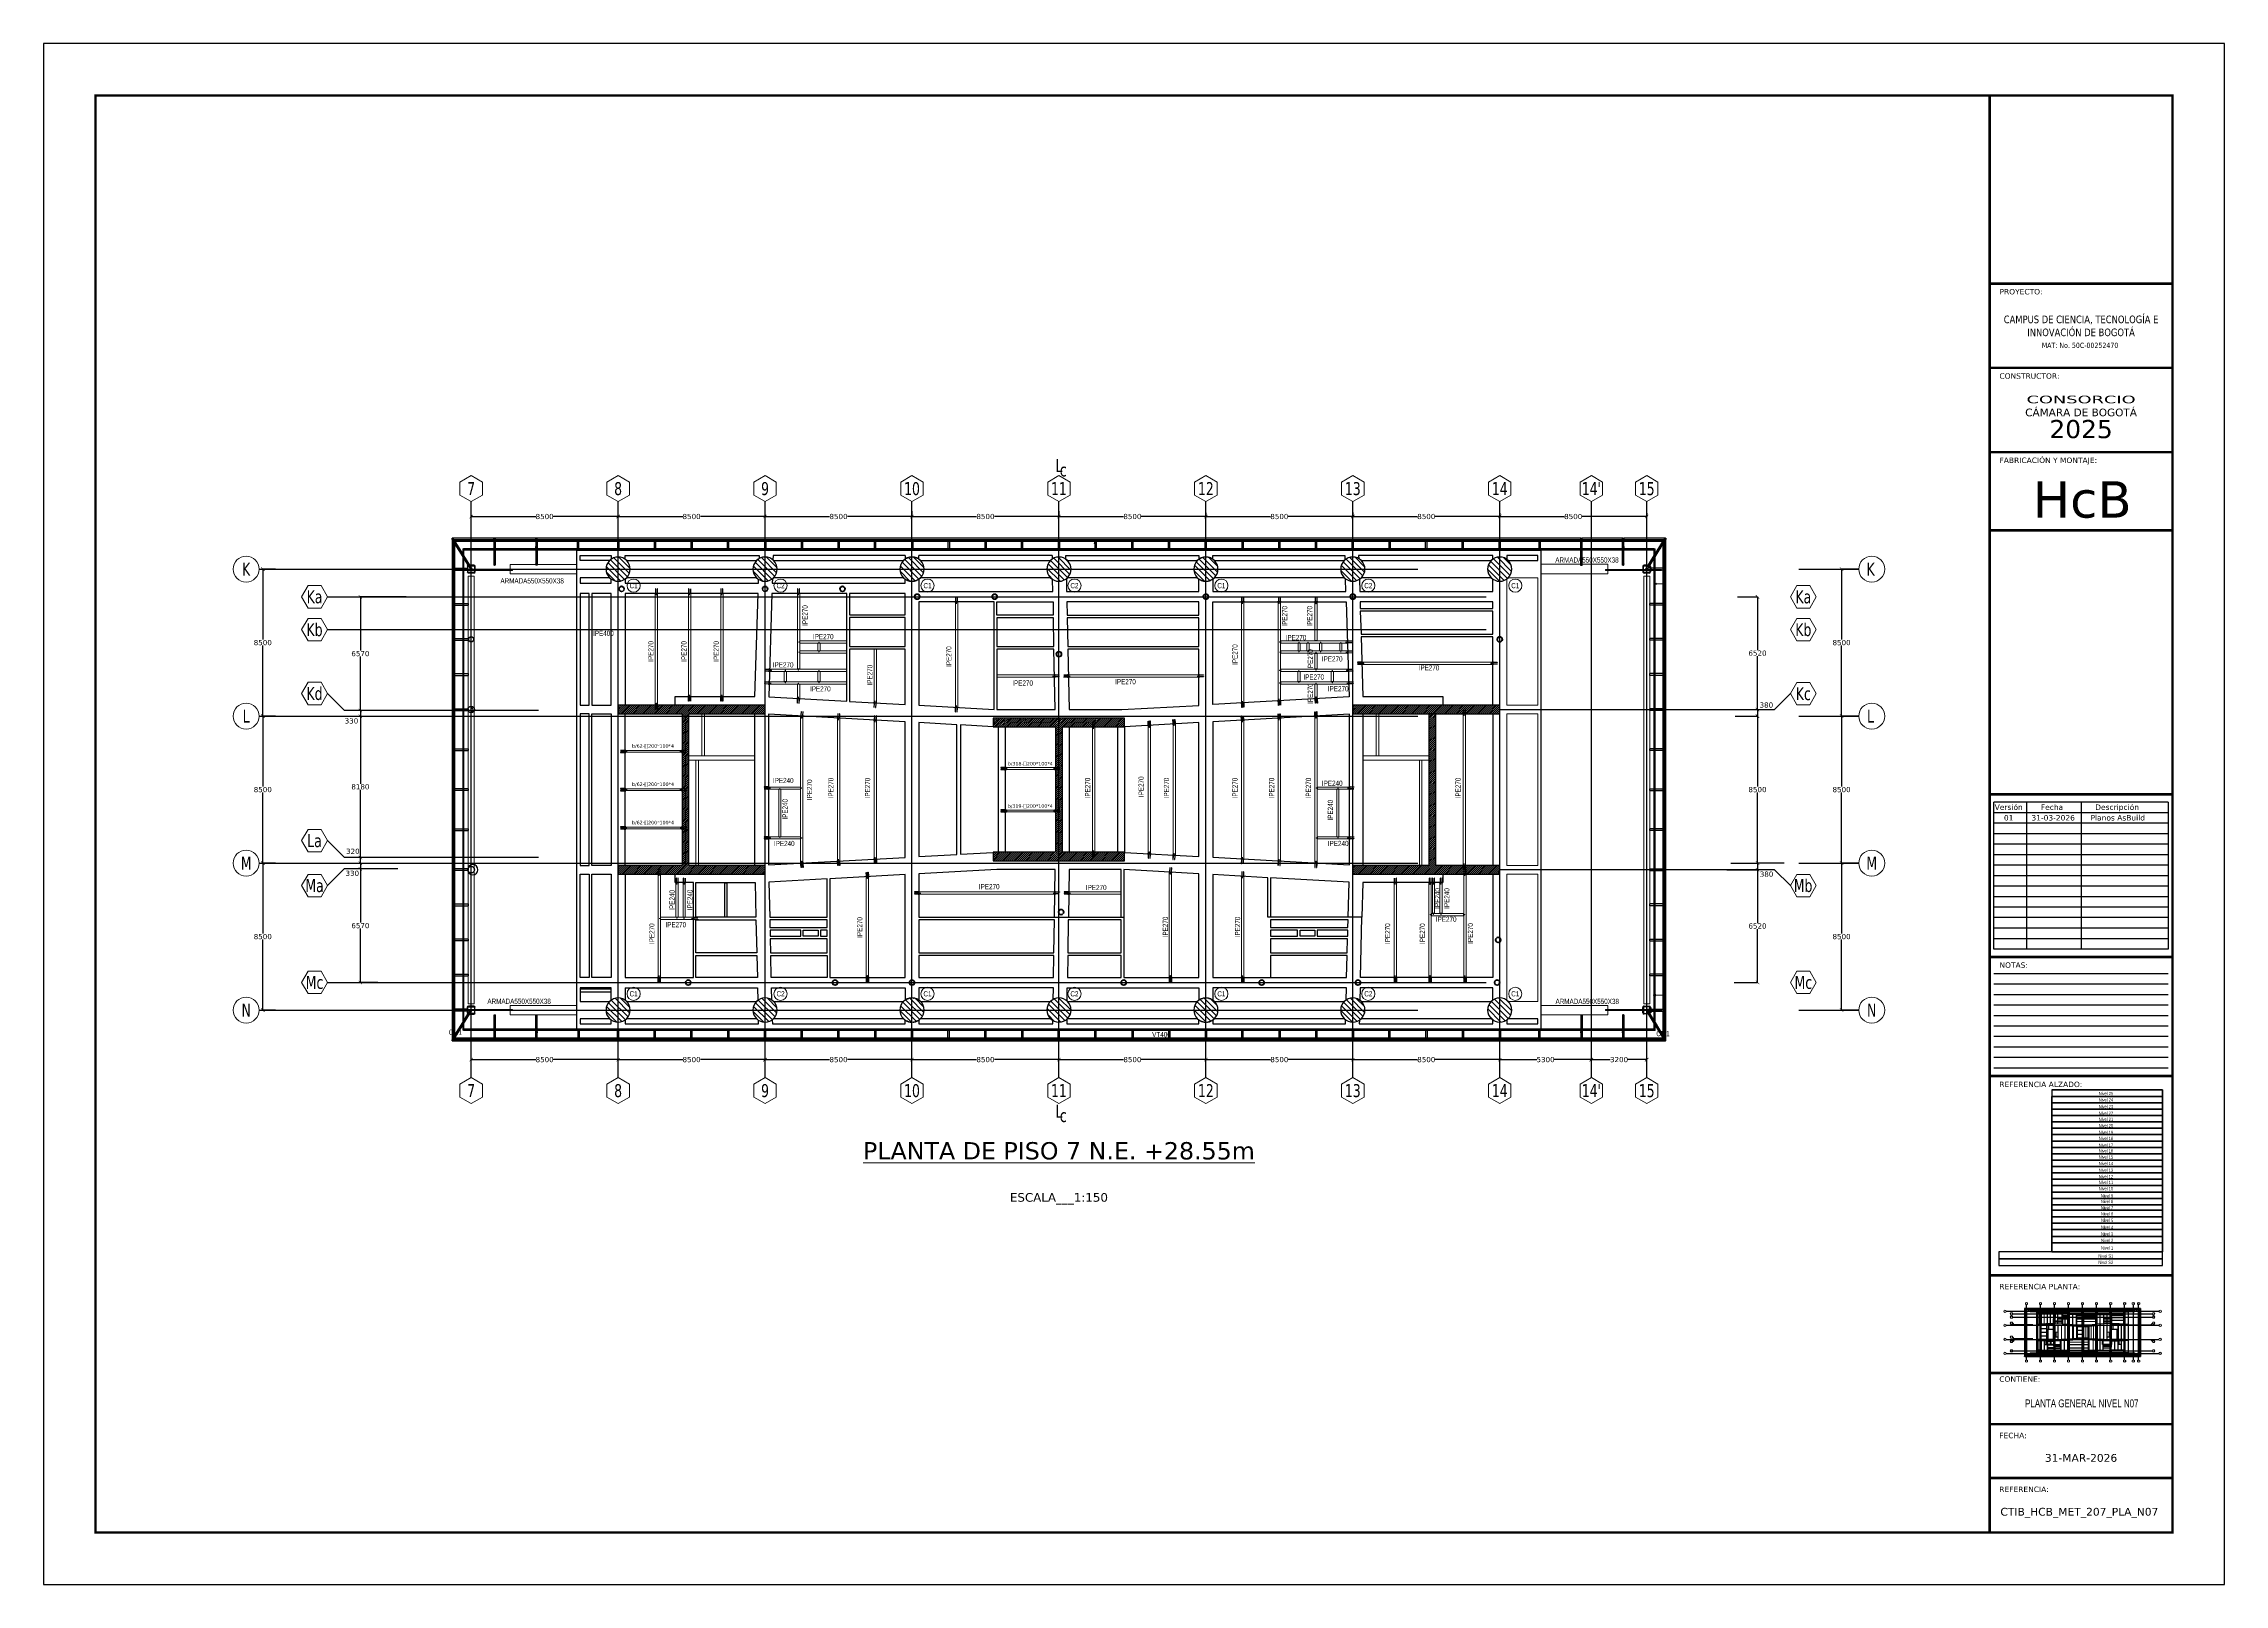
# Paper-space layout 'Layout1' of a CAD drawing. Header units: millimetres. Extents: x -17 to 824, y -7 to 587.
# The model-space entities are those that its viewports show. They can reach past a viewport. Long polylines and large blocks are cut down to what shows.
import ezdxf
from ezdxf.enums import TextEntityAlignment as Align

# ---------------------------------------------------------------- set-up
doc = ezdxf.new("R2010")
doc.units = ezdxf.units.MM
doc.linetypes.add('Dash', pattern=[0.15875, 0.079375, -0.079375])
doc.linetypes.add('DXK_LINE_DOT3', pattern=[5.9187, 2.979, -0.9799, 0.9799, -0.9799])
for name, color, linetype, lineweight in [('0-1', 250, 'Continuous', 5), ('0-2', 250, 'Dash', 9), ('A-DETL-HDLN', 90, 'Dash', 9), ('A-WALL-HDLN-1', 110, 'Continuous', 35), ('E_B_PLACA-1', 10, 'Continuous', 25), ('E_B_PLACA-2', 31, 'Continuous', 25), ('E_COLUMNAS', 1, 'Continuous', 18), ('E_COLUMNAS-1', 31, 'Continuous', 25), ('E_COLUMNAS-2', 1, 'Continuous', 25), ('E_COLUMNAS-4', 1, 'Continuous', 35), ('E_TEXTO', 3, 'Continuous', 9), ('E_TEXTO-4', 14, 'Continuous', 9), ('E_VIGAS', 5, 'Continuous', 9), ('E_VIGAS-1', 6, 'Continuous', 25), ('E_VIGAS-2', 10, 'Continuous', 25), ('HCB-TEXT-H1', 6, 'Continuous', 18), ('HCB-TEXT-H2', 4, 'Continuous', 18), ('HCB_EJES', 1, 'DXK_LINE_DOT3', 9), ('HCB_VIGAS', 4, 'Continuous', 15), ('S-COLS-HDLN-1', 1, 'Continuous', 35), ('S-COLS-HDLN-2', 1, 'Continuous', 9), ('S-FSTN', 2, 'Continuous', 9), ('S-FSTN-1', 2, 'Dash', 9)]:
    doc.layers.add(name, color=color, linetype=linetype, lineweight=lineweight)
for name, color, linetype in [('COTAS', 8, 'Continuous'), ('FORMATO', 7, 'Continuous'), ('HCB-ACH_PANT', 253, 'Continuous'), ('HCB-EJES', 1, 'Continuous'), ('HCB-PLATINAS', 5, 'Continuous'), ('HCB-ROTULOS', 2, 'Continuous'), ('HCB_PANTALLAS', 6, 'Continuous'), ('VIEWPORT', 7, 'Continuous')]:
    doc.layers.add(name, color=color, linetype=linetype)
doc.layers.get('VIEWPORT').off()
doc.styles.add('Arial Narrow', font='', dxfattribs={"width": 0.85, "height": 0.3})
doc.styles.add('Arial Narrow_2', font='', dxfattribs={"width": 0.85, "height": 0.3})
doc.styles.add('Arial Narrow_3', font='', dxfattribs={"height": 0.3})
doc.styles.add('Arial Narrow_B_1', font='verdana.ttf', dxfattribs={"height": 0.0025})
doc.styles.add('VERDANA', font='verdana.ttf')
doc.styles.get('Arial Narrow').set_extended_font_data('Arial Narrow')
doc.styles.get('Arial Narrow_2').set_extended_font_data('Arial Narrow')
doc.styles.get('Arial Narrow_3').set_extended_font_data('Arial Narrow')
doc.dimstyles.new('1.125', dxfattribs={"dimscale": 0, "dimtxt": 300, "dimasz": 200, "dimexe": 4, "dimexo": 4, "dimgap": 15, "dimtad": 0, "dimdec": 0, "dimzin": 4, "dimdsep": 46, "dimtxsty": 'VERDANA', "dimblk": 'ARCHTICK', "dimcen": -10, "dimclrd": 256, "dimclrt": 3, "dimadec": 0, "dimazin": 0, "dimtfac": 1, "dimtdec": 0, "dimtmove": 2, "dimatfit": 0, "dimldrblk": 'OBLIQUE', "dimfxl": 0.05, "dimtolj": 1, "dimtzin": 0, "dimarcsym": 0})
pattern_1 = [(135, (74162.18, -140662.42), (-159.09903, -159.09903), [])]

# ---------------------------------------------------------------- blocks, each defined once
blk = doc.blocks.new('EST_SFM_VIGA-METALICA-SECCION-C - EST_SFM_VIGA-METALICA-UPN160-1558583-_26_00m_N_E_-NIVEL-7 DOC')
at = {"layer": 'E_VIGAS-1'}
for p, q in [((-35.18, 0.01), (-35.18, 0.02)), ((-35.17, 0.02), (-35.18, 0.02)), ((-32.75, 0.02), (-35.11, 0.02)), ((-30.33, 0.02), (-32.69, 0.02)), ((30.11, 0.02), (-30.27, 0.02)), ((32.53, 0.02), (30.17, 0.02)), ((34.96, 0.02), (32.59, 0.02)), ((35.02, 0.02), (35.01, 0.02)), ((35.02, 0.02), (35.02, -0.05)), ((-35.17, -0.05), (-35.11, -0.05)), ((-35.11, -0.05), (-32.76, -0.05)), ((-32.76, -0.05), (-32.69, -0.05)), ((-32.69, -0.05), (-30.34, -0.05)), ((-30.34, -0.05), (-30.27, -0.05)), ((-30.27, -0.05), (30.11, -0.05)), ((30.11, -0.05), (30.18, -0.05)), ((30.18, -0.05), (32.53, -0.05)), ((32.53, -0.05), (32.6, -0.05)), ((32.6, -0.05), (34.95, -0.05)), ((34.95, -0.05), (35.02, -0.05))]:
    blk.add_line(p, q, dxfattribs=at)
blk = doc.blocks.new('EST_SFM_VIGA-METALICA-SECCION-C - EST_SFM_VIGA-METALICA-UPN160-1608507-_26_00m_N_E_-NIVEL-7 DOC')
at = {"layer": 'E_VIGAS-1'}
for p, q in [((-14.4, -0.02), (-14.4, 0.05)), ((-14.4, 0.05), (-14.4, 0.05)), ((14.53, 0.05), (-14.39, 0.05)), ((14.53, 0.05), (14.53, -0.02)), ((14.53, 0.05), (14.53, 0.05)), ((-14.4, -0.02), (14.53, -0.02))]:
    blk.add_line(p, q, dxfattribs=at)
blk = doc.blocks.new('EST_SFM_VIGA-METALICA-SECCION-C - EST_SFM_VIGA-METALICA-UPN100-1529678-_26_00m_N_E_-NIVEL-7 DOC')
at = {"layer": 'E_VIGAS-2'}
for p, q in [((-13.94, -0.03), (-13.94, 0.02)), ((-13.56, 0.02), (-13.94, 0.02)), ((13.37, 0.02), (-13.42, 0.02)), ((13.89, 0.02), (13.51, 0.02)), ((13.89, 0.02), (13.89, -0.03)), ((-13.94, -0.03), (-13.64, -0.03)), ((-13.5, -0.03), (13.46, -0.03)), ((13.59, -0.03), (13.89, -0.03))]:
    blk.add_line(p, q, dxfattribs=at)
blk = doc.blocks.new('EST_SFM_VIGA-METALICA-SECCION-C - EST_SFM_VIGA-METALICA-UPN100-1529792-_26_00m_N_E_-NIVEL-7 DOC')
at = {"layer": 'E_VIGAS-2'}
for p, q in [((-13.57, -0.02), (-13.57, 0.03)), ((-13.26, 0.03), (-13.57, 0.03)), ((13.83, 0.03), (-13.13, 0.03)), ((14.27, 0.03), (13.96, 0.03)), ((14.27, 0.03), (14.27, -0.02)), ((-13.57, -0.02), (-13.18, -0.02)), ((-13.05, -0.02), (13.75, -0.02)), ((13.88, -0.02), (14.27, -0.02))]:
    blk.add_line(p, q, dxfattribs=at)
blk = doc.blocks.new('EST_SFM_VIGA-METALICA-SECCION-C - EST_SFM_VIGA-METALICA-UPN100-1530878-_26_00m_N_E_-NIVEL-7 DOC')
at = {"layer": 'E_VIGAS-2'}
for p, q in [((-14.29, -0.03), (-14.29, 0.02)), ((14.54, 0.02), (-14.29, 0.02)), ((14.54, 0.02), (14.54, -0.03)), ((-14.29, -0.03), (14.54, -0.03))]:
    blk.add_line(p, q, dxfattribs=at)
blk = doc.blocks.new('EST_SFM_VIGA-METALICA-SECCION-C - EST_SFM_VIGA-METALICA-UPN160-1529890-_26_00m_N_E_-NIVEL-7 DOC')
at = {"layer": 'E_VIGAS-1'}
for p, q in [((-14.49, -0.05), (-14.49, 0.02)), ((14.44, 0.02), (-14.49, 0.02)), ((14.51, 0.02), (14.5, 0.02)), ((14.51, 0.02), (14.51, 0.01)), ((-14.49, -0.05), (-14.49, -0.05)), ((-14.49, -0.05), (-14.47, -0.05)), ((-14.38, -0.05), (14.44, -0.05)), ((14.44, -0.05), (14.5, -0.05))]:
    blk.add_line(p, q, dxfattribs=at)
blk = doc.blocks.new('EST_SFM_VIGA-METALICA-SECCION-C - EST_SFM_VIGA-METALICA-UPN100-1526554-_26_00m_N_E_-NIVEL-7 DOC')
at = {"layer": 'E_VIGAS-2'}
for p, q in [((-34.93, -0.03), (-34.93, 0.02)), ((34.94, 0.02), (-34.93, 0.02)), ((34.94, 0.02), (34.94, -0.03)), ((-34.93, -0.03), (34.94, -0.03))]:
    blk.add_line(p, q, dxfattribs=at)
blk = doc.blocks.new('EST_SFM_VIGA-METALICA-SECCION-C - EST_SFM_VIGA-METALICA-UPN100-1526616-_26_00m_N_E_-NIVEL-7 DOC')
at = {"layer": 'E_VIGAS-2'}
for p, q in [((-34.83, -0.02), (-34.83, 0.03)), ((-33.07, 0.03), (-34.83, 0.03)), ((-30.65, 0.03), (-33, 0.03)), ((29.79, 0.03), (-30.58, 0.03)), ((32.21, 0.03), (29.86, 0.03)), ((34.04, 0.03), (32.28, 0.03)), ((34.04, 0.03), (34.04, -0.02)), ((-34.83, -0.02), (-33.07, -0.02)), ((-33, -0.02), (-30.65, -0.02)), ((-30.58, -0.02), (29.79, -0.02)), ((29.86, -0.02), (32.21, -0.02)), ((32.28, -0.02), (34.04, -0.02))]:
    blk.add_line(p, q, dxfattribs=at)
blk = doc.blocks.new('EST_SFM_VIGA-METALICA-SECCION-C - EST_SFM_VIGA-METALICA-UPN100-1527742-_26_00m_N_E_-NIVEL-7 DOC')
at = {"layer": 'E_VIGAS-2'}
for p, q in [((-34.83, -0.03), (-34.83, 0.02)), ((-33.07, 0.02), (-34.83, 0.02)), ((-30.65, 0.02), (-33, 0.02)), ((29.79, 0.02), (-30.58, 0.02)), ((32.21, 0.02), (29.86, 0.02)), ((34.04, 0.02), (32.28, 0.02)), ((34.04, 0.02), (34.04, -0.03)), ((-34.83, -0.03), (-33.07, -0.03)), ((-33, -0.03), (-30.65, -0.03)), ((-30.58, -0.03), (29.79, -0.03)), ((29.86, -0.03), (32.21, -0.03)), ((32.28, -0.03), (34.04, -0.03))]:
    blk.add_line(p, q, dxfattribs=at)
blk = doc.blocks.new('EST_SFM_VIGA-METALICA-SECCION-C - EST_SFM_VIGA-METALICA-UPN100-1527772-_26_00m_N_E_-NIVEL-7 DOC')
at = {"layer": 'E_VIGAS-2'}
for p, q in [((-34.93, -0.02), (-34.93, 0.03)), ((34.94, 0.03), (-34.93, 0.03)), ((34.94, 0.03), (34.94, -0.02)), ((-34.93, -0.02), (34.94, -0.02))]:
    blk.add_line(p, q, dxfattribs=at)
blk = doc.blocks.new('EST_SFM_VIGA-METALICA-SECCION-C - EST_SFM_VIGA-METALICA-UPN160-1608463-_26_00m_N_E_-NIVEL-7 DOC')
at = {"layer": 'E_VIGAS-1'}
for p, q in [((-35.11, 0.05), (-35.18, 0.05)), ((-32.76, 0.05), (-35.11, 0.05)), ((-32.69, 0.05), (-32.75, 0.05)), ((-30.34, 0.05), (-32.69, 0.05)), ((-30.27, 0.05), (-30.33, 0.05)), ((30.1, 0.05), (-30.27, 0.05)), ((30.17, 0.05), (30.11, 0.05)), ((32.52, 0.05), (30.17, 0.05)), ((34.95, 0.05), (32.6, 0.05)), ((34.95, 0.05), (34.95, -0.02)), ((34.95, 0.05), (34.95, 0.05)), ((-35.18, -0.02), (-35.18, -0.01)), ((-35.18, -0.02), (-35.17, -0.02)), ((-35.12, -0.02), (-32.75, -0.02)), ((-32.69, -0.02), (-30.33, -0.02)), ((-30.27, -0.02), (30.11, -0.02)), ((30.17, -0.02), (32.53, -0.02)), ((32.59, -0.02), (34.95, -0.02))]:
    blk.add_line(p, q, dxfattribs=at)
blk = doc.blocks.new('EST_SCM_COLUMNA-METALICA-SECCION-CUADRADA - EST_SCM_COLUMNA-TUBULAR-CUADRADA_PTEØ_70x70 e_3mm-1610053-_26_00m_N_E_-NIVEL-7 DOC')
at = {"layer": 'E_COLUMNAS-1'}
for p, q in [((-0.035, -0.029), (-0.035, 0.029)), ((-0.032, 0.029), (-0.032, -0.029)), ((-0.029, 0.035), (0.029, 0.035)), ((0.029, 0.032), (-0.029, 0.032)), ((0.032, -0.029), (0.032, 0.029)), ((0.035, 0.029), (0.035, -0.029)), ((-0.029, -0.032), (0.029, -0.032)), ((0.029, -0.035), (-0.029, -0.035))]:
    blk.add_line(p, q, dxfattribs=at)
for centre, radius, start, end in [((-0.029, 0.029), 0.006, 90, 180), ((-0.029, 0.029), 0.006, 90, 180), ((-0.029, 0.029), 0.003, 90, 180), ((-0.029, 0.029), 0.003, 90, 180), ((0.029, 0.029), 0.006, 0, 90), ((0.029, 0.029), 0.006, 0, 90), ((0.029, 0.029), 0.003, 0, 90), ((0.029, 0.029), 0.003, 0, 90), ((-0.029, -0.029), 0.006, 180, 270), ((-0.029, -0.029), 0.006, 180, 270), ((-0.029, -0.029), 0.003, 180, 270), ((-0.029, -0.029), 0.003, 180, 270), ((0.029, -0.029), 0.003, 270, 360), ((0.029, -0.029), 0.006, 270, 0), ((0.029, -0.029), 0.006, 270, 0), ((0.029, -0.029), 0.003, 270, 0)]:
    blk.add_arc(centre, radius, start, end, dxfattribs=at)
blk = doc.blocks.new('EST_SCM_COLUMNA-METALICA-SECCION-CUADRADA - EST_SCM_COLUMNA-TUBULAR-CUADRADA_PTEØ_70x70 e_3mm-1610664-_26_00m_N_E_-NIVEL-7 DOC')
at = {"layer": 'E_COLUMNAS-1'}
for p, q in [((-0.035, 0.029), (-0.035, -0.029)), ((-0.032, -0.029), (-0.032, 0.029)), ((0.029, 0.035), (-0.029, 0.035)), ((-0.029, 0.032), (0.029, 0.032)), ((0.032, 0.029), (0.032, -0.029)), ((0.035, -0.029), (0.035, 0.029)), ((0.029, -0.032), (-0.029, -0.032)), ((-0.029, -0.035), (0.029, -0.035))]:
    blk.add_line(p, q, dxfattribs=at)
for centre, radius, start, end in [((-0.029, 0.029), 0.006, 90, 180), ((-0.029, 0.029), 0.006, 90, 180), ((-0.029, 0.029), 0.003, 90, 180), ((-0.029, 0.029), 0.003, 90, 180), ((0.029, 0.029), 0.006, 360, 90), ((0.029, 0.029), 0.006, 360, 90), ((0.029, 0.029), 0.003, 0, 90), ((0.029, 0.029), 0.003, 360, 90), ((-0.029, -0.029), 0.006, 180, 270), ((-0.029, -0.029), 0.006, 180, 270), ((-0.029, -0.029), 0.003, 180, 270), ((-0.029, -0.029), 0.003, 180, 270), ((0.029, -0.029), 0.003, 270, 360), ((0.029, -0.029), 0.006, 270, 360), ((0.029, -0.029), 0.006, 270, 360), ((0.029, -0.029), 0.003, 270, 360)]:
    blk.add_arc(centre, radius, start, end, dxfattribs=at)
blk = doc.blocks.new('DCTIB_CNI_EST_MOD-1A-FAC_0001_rvt-1-_26_00m_N_E_-NIVEL-7 DOC')
at = {"layer": 'E_B_PLACA-1'}
for p, q in [((-75.15, 167.83), (-5.18, 167.83)), ((-75.15, 138.99), (-75.15, 167.83)), ((-5.18, 167.83), (-5.18, 138.99)), ((-74.6, 167.28), (-74.6, 166.94)), ((-72.84, 167.28), (-74.6, 167.28)), ((-74.6, 166.81), (-74.6, 140.01)), ((-70.42, 167.28), (-72.77, 167.28)), ((-9.98, 167.28), (-70.35, 167.28)), ((-7.56, 167.28), (-9.91, 167.28)), ((-5.73, 167.28), (-7.49, 167.28)), ((-5.73, 166.94), (-5.73, 167.28)), ((-5.73, 140.01), (-5.73, 166.81)), ((-5.18, 138.99), (-75.15, 138.99)), ((-74.6, 139.88), (-74.6, 139.54)), ((-74.6, 139.54), (-72.84, 139.54)), ((-72.77, 139.54), (-70.42, 139.54)), ((-70.35, 139.54), (-9.98, 139.54)), ((-9.91, 139.54), (-7.56, 139.54)), ((-7.49, 139.54), (-5.73, 139.54)), ((-5.73, 139.54), (-5.73, 139.88))]:
    blk.add_line(p, q, dxfattribs=at)
at = {"layer": 'E_B_PLACA-2'}
for p, q in [((-75.15, 167.83), (-75.15, 138.99)), ((-5.18, 167.83), (-75.15, 167.83)), ((-5.18, 138.99), (-5.18, 167.83)), ((-74.6, 167.28), (-72.84, 167.28)), ((-74.6, 166.94), (-74.6, 167.28)), ((-74.6, 140.01), (-74.6, 166.81)), ((-72.77, 167.28), (-70.42, 167.28)), ((-70.35, 167.28), (-9.98, 167.28)), ((-9.91, 167.28), (-7.56, 167.28)), ((-7.49, 167.28), (-5.73, 167.28)), ((-5.73, 167.28), (-5.73, 166.94)), ((-5.73, 166.81), (-5.73, 140.01)), ((-75.15, 138.99), (-5.18, 138.99)), ((-74.6, 139.54), (-74.6, 139.88)), ((-72.84, 139.54), (-74.6, 139.54)), ((-70.42, 139.54), (-72.77, 139.54)), ((-9.98, 139.54), (-70.35, 139.54)), ((-7.56, 139.54), (-9.91, 139.54)), ((-5.73, 139.54), (-7.49, 139.54)), ((-5.73, 139.88), (-5.73, 139.54))]:
    blk.add_line(p, q, dxfattribs=at)
at = {"layer": 'E_VIGAS-1'}
for p, q in [((-75.18, 167.74), (-75.18, 167.86)), ((-75.18, 167.86), (-75.18, 167.84)), ((-75.18, 167.84), (-75.18, 167.86)), ((-75.18, 167.86), (-75.15, 167.86)), ((-75.15, 167.86), (-75.18, 167.86)), ((-75.18, 167.86), (-75.18, 167.74)), ((-75.18, 167.83), (-75.18, 167.82)), ((-75.18, 167.82), (-75.18, 167.82)), ((-75.18, 167.74), (-75.18, 167.79)), ((-75.15, 167.86), (-75.14, 167.83)), ((-72.85, 167.86), (-72.77, 167.86)), ((-72.77, 167.86), (-72.85, 167.86)), ((-72.85, 167.86), (-72.85, 167.83)), ((-72.85, 167.86), (-72.85, 167.86)), ((-72.85, 167.86), (-72.82, 167.86)), ((-72.82, 167.86), (-72.85, 167.86)), ((-72.81, 167.88), (-72.81, 167.88)), ((-72.81, 167.86), (-72.81, 167.87)), ((-72.81, 167.86), (-72.81, 167.86)), ((-72.8, 167.88), (-72.8, 167.88)), ((-72.8, 167.87), (-72.8, 167.86)), ((-72.8, 167.86), (-72.8, 167.86)), ((-72.77, 167.86), (-72.79, 167.86)), ((-72.79, 167.86), (-72.77, 167.86)), ((-72.77, 167.86), (-72.77, 167.86)), ((-72.77, 167.86), (-72.77, 167.83)), ((-70.35, 167.86), (-70.43, 167.86)), ((-70.43, 167.86), (-70.43, 167.83)), ((-70.43, 167.86), (-70.43, 167.86)), ((-70.43, 167.86), (-70.4, 167.86)), ((-70.39, 167.88), (-70.39, 167.88)), ((-70.39, 167.86), (-70.39, 167.87)), ((-70.39, 167.86), (-70.39, 167.86)), ((-70.38, 167.88), (-70.38, 167.88)), ((-70.38, 167.87), (-70.38, 167.86)), ((-70.38, 167.86), (-70.38, 167.86)), ((-70.37, 167.86), (-70.35, 167.86)), ((-70.35, 167.86), (-70.35, 167.86)), ((-70.35, 167.86), (-70.35, 167.83)), ((-68.01, 167.86), (-67.98, 167.86)), ((-68.01, 167.86), (-68.01, 167.86)), ((-67.93, 167.86), (-68.01, 167.86)), ((-68.01, 167.83), (-68.01, 167.86)), ((-67.97, 167.86), (-67.97, 167.88)), ((-67.97, 167.86), (-67.97, 167.86)), ((-67.96, 167.88), (-67.96, 167.86)), ((-67.96, 167.86), (-67.96, 167.86)), ((-67.95, 167.86), (-67.93, 167.86)), ((-67.93, 167.86), (-67.93, 167.86)), ((-67.93, 167.83), (-67.93, 167.86)), ((-65.62, 167.86), (-65.7, 167.86)), ((-65.7, 167.86), (-65.7, 167.83)), ((-65.7, 167.86), (-65.7, 167.86)), ((-65.7, 167.86), (-65.68, 167.86)), ((-65.66, 167.88), (-65.66, 167.86)), ((-65.66, 167.86), (-65.66, 167.88)), ((-65.66, 167.86), (-65.66, 167.86)), ((-65.66, 167.86), (-65.66, 167.86)), ((-65.65, 167.86), (-65.62, 167.86)), ((-65.62, 167.86), (-65.62, 167.86)), ((-65.62, 167.86), (-65.62, 167.83)), ((-63.5, 167.86), (-63.58, 167.86)), ((-63.58, 167.86), (-63.58, 167.83)), ((-63.58, 167.86), (-63.58, 167.86)), ((-63.58, 167.86), (-63.55, 167.86)), ((-63.54, 167.86), (-63.54, 167.88)), ((-63.54, 167.86), (-63.54, 167.86)), ((-63.53, 167.88), (-63.53, 167.86)), ((-63.53, 167.86), (-63.53, 167.86)), ((-63.52, 167.86), (-63.5, 167.86)), ((-63.5, 167.86), (-63.5, 167.86)), ((-63.5, 167.86), (-63.5, 167.83)), ((-61.37, 167.86), (-61.45, 167.86)), ((-61.45, 167.86), (-61.45, 167.83)), ((-61.45, 167.86), (-61.45, 167.86)), ((-61.45, 167.86), (-61.43, 167.86)), ((-61.41, 167.88), (-61.41, 167.86)), ((-61.41, 167.86), (-61.41, 167.88)), ((-61.41, 167.86), (-61.41, 167.86)), ((-61.41, 167.86), (-61.41, 167.86)), ((-61.4, 167.86), (-61.37, 167.86)), ((-61.37, 167.86), (-61.37, 167.86)), ((-61.37, 167.86), (-61.37, 167.83)), ((-59.33, 167.86), (-59.3, 167.86)), ((-59.33, 167.86), (-59.33, 167.86)), ((-59.25, 167.86), (-59.33, 167.86)), ((-59.33, 167.83), (-59.33, 167.86)), ((-59.29, 167.86), (-59.29, 167.88)), ((-59.29, 167.86), (-59.29, 167.86)), ((-59.28, 167.88), (-59.28, 167.86)), ((-59.28, 167.86), (-59.28, 167.86)), ((-59.27, 167.86), (-59.25, 167.86)), ((-59.25, 167.86), (-59.25, 167.86)), ((-59.25, 167.83), (-59.25, 167.86)), ((-57.12, 167.86), (-57.2, 167.86)), ((-57.2, 167.86), (-57.2, 167.83)), ((-57.2, 167.86), (-57.2, 167.86)), ((-57.2, 167.86), (-57.18, 167.86)), ((-57.16, 167.88), (-57.16, 167.86)), ((-57.16, 167.86), (-57.16, 167.88)), ((-57.16, 167.86), (-57.16, 167.86)), ((-57.16, 167.86), (-57.16, 167.86)), ((-57.15, 167.86), (-57.12, 167.86)), ((-57.12, 167.86), (-57.12, 167.86)), ((-57.12, 167.86), (-57.12, 167.83)), ((-55, 167.86), (-55.08, 167.86)), ((-55.08, 167.86), (-55.08, 167.83)), ((-55.08, 167.86), (-55.08, 167.86)), ((-55.08, 167.86), (-55.05, 167.86)), ((-55.04, 167.86), (-55.04, 167.88)), ((-55.04, 167.86), (-55.04, 167.86)), ((-55.03, 167.88), (-55.03, 167.86)), ((-55.03, 167.86), (-55.03, 167.86)), ((-55.02, 167.86), (-55, 167.86)), ((-55, 167.86), (-55, 167.86)), ((-55, 167.86), (-55, 167.83)), ((-52.87, 167.86), (-52.95, 167.86)), ((-52.95, 167.86), (-52.95, 167.83)), ((-52.95, 167.86), (-52.95, 167.86)), ((-52.95, 167.86), (-52.93, 167.86)), ((-52.91, 167.88), (-52.91, 167.86)), ((-52.91, 167.86), (-52.91, 167.88)), ((-52.91, 167.86), (-52.91, 167.86)), ((-52.91, 167.86), (-52.91, 167.86)), ((-52.9, 167.86), (-52.87, 167.86)), ((-52.87, 167.86), (-52.87, 167.86)), ((-52.87, 167.86), (-52.87, 167.83)), ((-50.83, 167.86), (-50.8, 167.86)), ((-50.83, 167.86), (-50.83, 167.86)), ((-50.75, 167.86), (-50.83, 167.86)), ((-50.83, 167.83), (-50.83, 167.86)), ((-50.79, 167.86), (-50.79, 167.88)), ((-50.79, 167.86), (-50.79, 167.86)), ((-50.78, 167.88), (-50.78, 167.86)), ((-50.78, 167.86), (-50.78, 167.86)), ((-50.77, 167.86), (-50.75, 167.86)), ((-50.75, 167.86), (-50.75, 167.86)), ((-50.75, 167.83), (-50.75, 167.86)), ((-48.62, 167.86), (-48.7, 167.86)), ((-48.7, 167.86), (-48.7, 167.83)), ((-48.7, 167.86), (-48.7, 167.86)), ((-48.7, 167.86), (-48.68, 167.86)), ((-48.66, 167.88), (-48.66, 167.86)), ((-48.66, 167.86), (-48.66, 167.88)), ((-48.66, 167.86), (-48.66, 167.86)), ((-48.66, 167.86), (-48.66, 167.86)), ((-48.65, 167.86), (-48.62, 167.86)), ((-48.62, 167.86), (-48.62, 167.86)), ((-48.62, 167.86), (-48.62, 167.83)), ((-46.5, 167.86), (-46.58, 167.86)), ((-46.58, 167.86), (-46.58, 167.83)), ((-46.58, 167.86), (-46.58, 167.86)), ((-46.58, 167.86), (-46.55, 167.86)), ((-46.54, 167.86), (-46.54, 167.88)), ((-46.54, 167.86), (-46.54, 167.86)), ((-46.53, 167.88), (-46.53, 167.86)), ((-46.53, 167.86), (-46.53, 167.86)), ((-46.52, 167.86), (-46.5, 167.86)), ((-46.5, 167.86), (-46.5, 167.86)), ((-46.5, 167.86), (-46.5, 167.83)), ((-44.37, 167.86), (-44.45, 167.86)), ((-44.45, 167.86), (-44.45, 167.83)), ((-44.45, 167.86), (-44.45, 167.86)), ((-44.45, 167.86), (-44.43, 167.86)), ((-44.41, 167.88), (-44.41, 167.86)), ((-44.41, 167.86), (-44.41, 167.88)), ((-44.41, 167.86), (-44.41, 167.86)), ((-44.41, 167.86), (-44.41, 167.86)), ((-44.4, 167.86), (-44.37, 167.86)), ((-44.37, 167.86), (-44.37, 167.86)), ((-44.37, 167.86), (-44.37, 167.83)), ((-42.33, 167.86), (-42.3, 167.86)), ((-42.33, 167.86), (-42.33, 167.86)), ((-42.25, 167.86), (-42.33, 167.86)), ((-42.33, 167.83), (-42.33, 167.86)), ((-42.29, 167.86), (-42.29, 167.88)), ((-42.29, 167.86), (-42.29, 167.86)), ((-42.28, 167.88), (-42.28, 167.86)), ((-42.28, 167.86), (-42.28, 167.86)), ((-42.27, 167.86), (-42.25, 167.86)), ((-42.25, 167.86), (-42.25, 167.86)), ((-42.25, 167.83), (-42.25, 167.86)), ((-40.12, 167.86), (-40.2, 167.86)), ((-40.2, 167.86), (-40.2, 167.83)), ((-40.2, 167.86), (-40.2, 167.86)), ((-40.2, 167.86), (-40.18, 167.86)), ((-40.16, 167.88), (-40.16, 167.86)), ((-40.16, 167.86), (-40.16, 167.88)), ((-40.16, 167.86), (-40.16, 167.86)), ((-40.16, 167.86), (-40.16, 167.86)), ((-40.15, 167.86), (-40.12, 167.86)), ((-40.12, 167.86), (-40.12, 167.86)), ((-40.12, 167.86), (-40.12, 167.83)), ((-38, 167.86), (-38.08, 167.86)), ((-38.08, 167.86), (-38.08, 167.83)), ((-38.08, 167.86), (-38.08, 167.86)), ((-38.08, 167.86), (-38.05, 167.86)), ((-38.04, 167.86), (-38.04, 167.88)), ((-38.04, 167.86), (-38.04, 167.86)), ((-38.03, 167.88), (-38.03, 167.86)), ((-38.03, 167.86), (-38.03, 167.86)), ((-38.02, 167.86), (-38, 167.86)), ((-38, 167.86), (-38, 167.86)), ((-38, 167.86), (-38, 167.83)), ((-35.95, 167.86), (-35.93, 167.86)), ((-35.95, 167.86), (-35.95, 167.86)), ((-35.87, 167.86), (-35.95, 167.86)), ((-35.95, 167.83), (-35.95, 167.86)), ((-35.91, 167.86), (-35.91, 167.88)), ((-35.91, 167.88), (-35.91, 167.86)), ((-35.91, 167.86), (-35.91, 167.86)), ((-35.91, 167.86), (-35.91, 167.86)), ((-35.9, 167.86), (-35.87, 167.86)), ((-35.87, 167.86), (-35.87, 167.86)), ((-35.87, 167.83), (-35.87, 167.86)), ((-33.83, 167.86), (-33.8, 167.86)), ((-33.83, 167.86), (-33.83, 167.86)), ((-33.75, 167.86), (-33.83, 167.86)), ((-33.83, 167.83), (-33.83, 167.86)), ((-33.79, 167.86), (-33.79, 167.88)), ((-33.79, 167.86), (-33.79, 167.86)), ((-33.78, 167.88), (-33.78, 167.86)), ((-33.78, 167.86), (-33.78, 167.86)), ((-33.77, 167.86), (-33.75, 167.86)), ((-33.75, 167.86), (-33.75, 167.86)), ((-33.75, 167.83), (-33.75, 167.86)), ((-31.7, 167.86), (-31.68, 167.86)), ((-31.7, 167.86), (-31.7, 167.86)), ((-31.62, 167.86), (-31.7, 167.86)), ((-31.7, 167.83), (-31.7, 167.86)), ((-31.66, 167.86), (-31.66, 167.88)), ((-31.66, 167.88), (-31.66, 167.86)), ((-31.66, 167.86), (-31.66, 167.86)), ((-31.66, 167.86), (-31.66, 167.86)), ((-31.65, 167.86), (-31.62, 167.86)), ((-31.62, 167.86), (-31.62, 167.86)), ((-31.62, 167.83), (-31.62, 167.86)), ((-29.5, 167.86), (-29.58, 167.86)), ((-29.58, 167.86), (-29.58, 167.83)), ((-29.58, 167.86), (-29.58, 167.86)), ((-29.58, 167.86), (-29.55, 167.86)), ((-29.54, 167.86), (-29.54, 167.88)), ((-29.54, 167.86), (-29.54, 167.86)), ((-29.53, 167.88), (-29.53, 167.86)), ((-29.53, 167.86), (-29.53, 167.86)), ((-29.52, 167.86), (-29.5, 167.86)), ((-29.5, 167.86), (-29.5, 167.86)), ((-29.5, 167.86), (-29.5, 167.83)), ((-27.45, 167.86), (-27.43, 167.86)), ((-27.45, 167.86), (-27.45, 167.86)), ((-27.37, 167.86), (-27.45, 167.86)), ((-27.45, 167.83), (-27.45, 167.86)), ((-27.42, 167.86), (-27.42, 167.88)), ((-27.42, 167.86), (-27.42, 167.86)), ((-27.41, 167.88), (-27.41, 167.86)), ((-27.41, 167.86), (-27.41, 167.86)), ((-27.4, 167.86), (-27.37, 167.86)), ((-27.37, 167.86), (-27.37, 167.86)), ((-27.37, 167.83), (-27.37, 167.86)), ((-25.33, 167.86), (-25.3, 167.86)), ((-25.33, 167.86), (-25.33, 167.86)), ((-25.25, 167.86), (-25.33, 167.86)), ((-25.33, 167.83), (-25.33, 167.86)), ((-25.29, 167.86), (-25.29, 167.88)), ((-25.29, 167.86), (-25.29, 167.86)), ((-25.28, 167.88), (-25.28, 167.86)), ((-25.28, 167.86), (-25.28, 167.86)), ((-25.27, 167.86), (-25.25, 167.86)), ((-25.25, 167.86), (-25.25, 167.86)), ((-25.25, 167.83), (-25.25, 167.86)), ((-23.2, 167.86), (-23.18, 167.86)), ((-23.2, 167.86), (-23.2, 167.86)), ((-23.12, 167.86), (-23.2, 167.86)), ((-23.2, 167.83), (-23.2, 167.86)), ((-23.16, 167.86), (-23.16, 167.88)), ((-23.16, 167.88), (-23.16, 167.86)), ((-23.16, 167.86), (-23.16, 167.86)), ((-23.16, 167.86), (-23.16, 167.86)), ((-23.15, 167.86), (-23.12, 167.86)), ((-23.12, 167.86), (-23.12, 167.86)), ((-23.12, 167.83), (-23.12, 167.86)), ((-21, 167.86), (-21.08, 167.86)), ((-21.08, 167.86), (-21.08, 167.83)), ((-21.08, 167.86), (-21.08, 167.86)), ((-21.08, 167.86), (-21.05, 167.86)), ((-21.04, 167.86), (-21.04, 167.88)), ((-21.04, 167.86), (-21.04, 167.86)), ((-21.03, 167.88), (-21.03, 167.86)), ((-21.03, 167.86), (-21.03, 167.86)), ((-21.02, 167.86), (-21, 167.86)), ((-21, 167.86), (-21, 167.86)), ((-21, 167.86), (-21, 167.83)), ((-18.95, 167.86), (-18.93, 167.86)), ((-18.95, 167.86), (-18.95, 167.86)), ((-18.87, 167.86), (-18.95, 167.86)), ((-18.95, 167.83), (-18.95, 167.86)), ((-18.91, 167.86), (-18.91, 167.88)), ((-18.91, 167.88), (-18.91, 167.86)), ((-18.91, 167.86), (-18.91, 167.86)), ((-18.91, 167.86), (-18.91, 167.86)), ((-18.9, 167.86), (-18.87, 167.86)), ((-18.87, 167.86), (-18.87, 167.86)), ((-18.87, 167.83), (-18.87, 167.86)), ((-16.83, 167.86), (-16.8, 167.86)), ((-16.83, 167.86), (-16.83, 167.86)), ((-16.75, 167.86), (-16.83, 167.86)), ((-16.83, 167.83), (-16.83, 167.86)), ((-16.79, 167.86), (-16.79, 167.88)), ((-16.79, 167.86), (-16.79, 167.86)), ((-16.78, 167.88), (-16.78, 167.86)), ((-16.78, 167.86), (-16.78, 167.86)), ((-16.77, 167.86), (-16.75, 167.86)), ((-16.75, 167.86), (-16.75, 167.86)), ((-16.75, 167.83), (-16.75, 167.86)), ((-14.7, 167.86), (-14.62, 167.86)), ((-14.7, 167.86), (-14.68, 167.86)), ((-14.7, 167.86), (-14.7, 167.86)), ((-14.62, 167.86), (-14.7, 167.86)), ((-14.7, 167.83), (-14.7, 167.86)), ((-14.66, 167.86), (-14.66, 167.88)), ((-14.66, 167.88), (-14.66, 167.86)), ((-14.66, 167.86), (-14.66, 167.86)), ((-14.66, 167.86), (-14.66, 167.86)), ((-14.65, 167.86), (-14.62, 167.86)), ((-14.62, 167.86), (-14.62, 167.86)), ((-14.62, 167.83), (-14.62, 167.86)), ((-12.4, 167.86), (-12.32, 167.86)), ((-12.32, 167.86), (-12.4, 167.86)), ((-12.4, 167.86), (-12.4, 167.83)), ((-12.4, 167.86), (-12.4, 167.86)), ((-12.4, 167.86), (-12.38, 167.86)), ((-12.36, 167.88), (-12.36, 167.86)), ((-12.36, 167.86), (-12.36, 167.88)), ((-12.36, 167.86), (-12.36, 167.86)), ((-12.36, 167.86), (-12.36, 167.86)), ((-12.35, 167.86), (-12.32, 167.86)), ((-12.32, 167.86), (-12.32, 167.86)), ((-12.32, 167.86), (-12.32, 167.83)), ((-9.98, 167.86), (-9.9, 167.86)), ((-9.98, 167.86), (-9.96, 167.86)), ((-9.98, 167.86), (-9.98, 167.86)), ((-9.9, 167.86), (-9.98, 167.86)), ((-9.98, 167.83), (-9.98, 167.86)), ((-9.94, 167.88), (-9.94, 167.88)), ((-9.94, 167.88), (-9.94, 167.88)), ((-9.94, 167.86), (-9.94, 167.87)), ((-9.94, 167.87), (-9.94, 167.86)), ((-9.94, 167.86), (-9.94, 167.86)), ((-9.94, 167.86), (-9.94, 167.86)), ((-9.93, 167.86), (-9.9, 167.86)), ((-9.9, 167.86), (-9.9, 167.86)), ((-9.9, 167.83), (-9.9, 167.86)), ((-7.56, 167.86), (-7.48, 167.86)), ((-7.54, 167.86), (-7.56, 167.86)), ((-7.56, 167.86), (-7.54, 167.86)), ((-7.56, 167.86), (-7.56, 167.86)), ((-7.48, 167.86), (-7.56, 167.86)), ((-7.56, 167.83), (-7.56, 167.86)), ((-7.52, 167.88), (-7.52, 167.88)), ((-7.52, 167.88), (-7.52, 167.88)), ((-7.52, 167.86), (-7.52, 167.87)), ((-7.52, 167.87), (-7.52, 167.86)), ((-7.52, 167.86), (-7.52, 167.86)), ((-7.52, 167.86), (-7.52, 167.86)), ((-7.51, 167.86), (-7.48, 167.86)), ((-7.48, 167.86), (-7.51, 167.86)), ((-7.48, 167.86), (-7.48, 167.86)), ((-7.48, 167.83), (-7.48, 167.86)), ((-5.19, 167.83), (-5.17, 167.86)), ((-5.18, 167.69), (-5.07, 167.86)), ((-5.17, 167.86), (-5.07, 167.86)), ((-75.18, 167.74), (-75.15, 167.69)), ((-74.9, 167.44), (-74.96, 167.41)), ((-74.96, 167.4), (-74.9, 167.44)), ((-74.96, 167.4), (-74.95, 167.39)), ((-74.96, 167.4), (-74.91, 167.33)), ((-74.91, 167.33), (-74.96, 167.4)), ((-74.91, 167.33), (-74.85, 167.36)), ((-74.86, 167.36), (-74.91, 167.33)), ((-74.91, 167.33), (-74.31, 166.34)), ((-74.91, 167.33), (-74.91, 167.33)), ((-74.89, 167.43), (-74.9, 167.44)), ((-74.85, 167.36), (-74.9, 167.44)), ((-74.9, 167.44), (-74.85, 167.36)), ((-74.25, 166.38), (-74.85, 167.36)), ((-74.85, 167.36), (-74.85, 167.36)), ((-74.6, 166.95), (-74.12, 166.18)), ((-74.6, 166.79), (-74.19, 166.14)), ((-72.85, 167.28), (-72.85, 166.39)), ((-72.84, 167.48), (-72.84, 167.47)), ((-72.78, 167.48), (-72.84, 167.48)), ((-72.84, 167.48), (-72.84, 167.4)), ((-72.84, 167.4), (-72.84, 167.48)), ((-72.84, 167.48), (-72.78, 167.48)), ((-72.84, 167.4), (-72.84, 166.46)), ((-72.84, 167.4), (-72.84, 167.4)), ((-72.84, 167.4), (-72.78, 167.4)), ((-72.78, 167.4), (-72.84, 167.4)), ((-72.77, 167.47), (-72.77, 167.48)), ((-72.77, 167.4), (-72.77, 167.48)), ((-72.77, 167.48), (-72.77, 167.4)), ((-72.77, 166.46), (-72.77, 167.4)), ((-72.77, 167.4), (-72.77, 167.4)), ((-72.77, 167.28), (-72.77, 166.39)), ((-70.43, 167.28), (-70.43, 166.39)), ((-70.42, 167.48), (-70.42, 167.47)), ((-70.36, 167.48), (-70.42, 167.48)), ((-70.42, 167.48), (-70.42, 167.4)), ((-70.42, 167.4), (-70.42, 167.48)), ((-70.42, 167.48), (-70.36, 167.48)), ((-70.42, 167.4), (-70.42, 166.46)), ((-70.42, 167.4), (-70.42, 167.4)), ((-70.42, 167.4), (-70.36, 167.4)), ((-70.36, 167.4), (-70.42, 167.4)), ((-70.35, 167.47), (-70.35, 167.48)), ((-70.35, 167.4), (-70.35, 167.48)), ((-70.35, 167.48), (-70.35, 167.4)), ((-70.35, 166.46), (-70.35, 167.4)), ((-70.35, 167.4), (-70.35, 167.4)), ((-70.35, 167.28), (-70.35, 166.39)), ((-68.01, 167.25), (-68.01, 167.28)), ((-67.93, 167.25), (-68.01, 167.25)), ((-67.93, 167.25), (-67.93, 167.28)), ((-65.7, 167.28), (-65.7, 167.26)), ((-65.62, 167.26), (-65.7, 167.26)), ((-65.62, 167.28), (-65.62, 167.26)), ((-63.58, 167.28), (-63.58, 167.26)), ((-63.5, 167.26), (-63.58, 167.26)), ((-63.5, 167.28), (-63.5, 167.26)), ((-61.45, 167.28), (-61.45, 167.26)), ((-61.37, 167.26), (-61.45, 167.26)), ((-61.37, 167.28), (-61.37, 167.26)), ((-59.33, 167.26), (-59.33, 167.28)), ((-59.25, 167.26), (-59.33, 167.26)), ((-59.25, 167.26), (-59.25, 167.28)), ((-57.2, 167.28), (-57.2, 167.26)), ((-57.12, 167.26), (-57.2, 167.26)), ((-57.12, 167.28), (-57.12, 167.26)), ((-55.08, 167.28), (-55.08, 167.26)), ((-55, 167.26), (-55.08, 167.26)), ((-55, 167.28), (-55, 167.26)), ((-52.95, 167.28), (-52.95, 167.26)), ((-52.87, 167.26), (-52.95, 167.26)), ((-52.87, 167.28), (-52.87, 167.26)), ((-50.83, 167.26), (-50.83, 167.28)), ((-50.75, 167.26), (-50.83, 167.26)), ((-50.75, 167.26), (-50.75, 167.28)), ((-48.7, 167.28), (-48.7, 167.26)), ((-48.62, 167.26), (-48.7, 167.26)), ((-48.62, 167.28), (-48.62, 167.26)), ((-46.58, 167.28), (-46.58, 167.26)), ((-46.5, 167.26), (-46.58, 167.26)), ((-46.5, 167.28), (-46.5, 167.26)), ((-44.45, 167.28), (-44.45, 167.26)), ((-44.37, 167.26), (-44.45, 167.26)), ((-44.37, 167.28), (-44.37, 167.26)), ((-42.33, 167.26), (-42.33, 167.28)), ((-42.25, 167.26), (-42.33, 167.26)), ((-42.25, 167.26), (-42.25, 167.28)), ((-40.2, 167.28), (-40.2, 167.26)), ((-40.12, 167.26), (-40.2, 167.26)), ((-40.12, 167.28), (-40.12, 167.26)), ((-38.08, 167.28), (-38.08, 167.26)), ((-38, 167.26), (-38.08, 167.26)), ((-38, 167.28), (-38, 167.26)), ((-35.95, 167.26), (-35.95, 167.28)), ((-35.87, 167.26), (-35.95, 167.26)), ((-35.87, 167.26), (-35.87, 167.28)), ((-33.83, 167.26), (-33.83, 167.28)), ((-33.75, 167.26), (-33.83, 167.26)), ((-33.75, 167.26), (-33.75, 167.28)), ((-31.7, 167.26), (-31.7, 167.28)), ((-31.62, 167.26), (-31.7, 167.26)), ((-31.62, 167.26), (-31.62, 167.28)), ((-29.58, 167.28), (-29.58, 167.26)), ((-29.5, 167.26), (-29.58, 167.26)), ((-29.5, 167.28), (-29.5, 167.26)), ((-27.45, 167.26), (-27.45, 167.28)), ((-27.37, 167.26), (-27.45, 167.26)), ((-27.37, 167.26), (-27.37, 167.28)), ((-25.33, 167.26), (-25.33, 167.28)), ((-25.25, 167.26), (-25.33, 167.26)), ((-25.25, 167.26), (-25.25, 167.28)), ((-23.2, 167.26), (-23.2, 167.28)), ((-23.12, 167.26), (-23.2, 167.26)), ((-23.12, 167.26), (-23.12, 167.28)), ((-21.08, 167.28), (-21.08, 167.26)), ((-21, 167.26), (-21.08, 167.26)), ((-21, 167.28), (-21, 167.26)), ((-18.95, 167.26), (-18.95, 167.28)), ((-18.87, 167.26), (-18.95, 167.26)), ((-18.87, 167.26), (-18.87, 167.28)), ((-16.83, 167.26), (-16.83, 167.28)), ((-16.75, 167.26), (-16.83, 167.26)), ((-16.75, 167.26), (-16.75, 167.28)), ((-14.7, 167.26), (-14.7, 167.28)), ((-14.62, 167.26), (-14.7, 167.26)), ((-14.62, 167.26), (-14.62, 167.28)), ((-12.4, 167.28), (-12.4, 167.26)), ((-12.32, 167.26), (-12.4, 167.26)), ((-12.32, 167.28), (-12.32, 167.26)), ((-9.98, 167.48), (-9.98, 167.47)), ((-9.98, 167.48), (-9.98, 167.4)), ((-9.98, 167.4), (-9.98, 167.48)), ((-9.98, 167.4), (-9.98, 166.46)), ((-9.98, 167.4), (-9.98, 167.4)), ((-9.98, 166.38), (-9.98, 167.28)), ((-9.91, 167.48), (-9.97, 167.48)), ((-9.97, 167.48), (-9.91, 167.48)), ((-9.97, 167.4), (-9.91, 167.4)), ((-9.91, 167.4), (-9.97, 167.4)), ((-9.91, 167.47), (-9.91, 167.48)), ((-9.91, 167.4), (-9.91, 167.48)), ((-9.91, 167.48), (-9.91, 167.4)), ((-9.91, 166.46), (-9.91, 167.4)), ((-9.91, 167.4), (-9.91, 167.4)), ((-9.9, 166.38), (-9.9, 167.28)), ((-7.56, 167.48), (-7.56, 167.47)), ((-7.56, 167.48), (-7.56, 167.4)), ((-7.56, 167.4), (-7.56, 167.48)), ((-7.56, 167.4), (-7.56, 166.46)), ((-7.56, 167.4), (-7.56, 167.4)), ((-7.56, 166.39), (-7.56, 167.28)), ((-7.49, 167.48), (-7.55, 167.48)), ((-7.55, 167.48), (-7.49, 167.48)), ((-7.55, 167.4), (-7.49, 167.4)), ((-7.49, 167.4), (-7.55, 167.4)), ((-7.49, 167.47), (-7.49, 167.48)), ((-7.49, 167.4), (-7.49, 167.48)), ((-7.49, 167.48), (-7.49, 167.4)), ((-7.49, 166.46), (-7.49, 167.4)), ((-7.49, 167.4), (-7.49, 167.4)), ((-7.48, 166.39), (-7.48, 167.28)), ((-6.21, 166.16), (-5.73, 166.95)), ((-6.14, 166.11), (-5.73, 166.79)), ((-5.47, 167.36), (-6.07, 166.38)), ((-6.01, 166.34), (-5.41, 167.33)), ((-5.43, 167.44), (-5.47, 167.36)), ((-5.47, 167.36), (-5.43, 167.44)), ((-5.47, 167.36), (-5.47, 167.36)), ((-5.47, 167.36), (-5.42, 167.33)), ((-5.41, 167.33), (-5.47, 167.36)), ((-5.43, 167.44), (-5.43, 167.43)), ((-5.37, 167.41), (-5.42, 167.44)), ((-5.42, 167.44), (-5.37, 167.4)), ((-5.41, 167.33), (-5.37, 167.4)), ((-5.37, 167.4), (-5.41, 167.33)), ((-5.41, 167.33), (-5.41, 167.33)), ((-5.37, 167.39), (-5.37, 167.4)), ((-75.18, 166.21), (-75.2, 166.21)), ((-75.2, 166.17), (-75.18, 166.17)), ((-75.18, 166.16), (-75.2, 166.16)), ((-75.2, 166.11), (-75.18, 166.11)), ((-75.18, 166.11), (-75.18, 166.21)), ((-75.18, 166.18), (-75.18, 166.21)), ((-75.18, 166.21), (-75.18, 166.21)), ((-75.18, 166.21), (-75.15, 166.21)), ((-75.18, 166.21), (-75.18, 166.11)), ((-75.18, 166.17), (-75.18, 166.17)), ((-75.18, 166.17), (-75.18, 166.17)), ((-75.18, 166.17), (-75.18, 166.17)), ((-75.18, 166.16), (-75.18, 166.16)), ((-75.18, 166.16), (-75.18, 166.16)), ((-75.18, 166.16), (-75.18, 166.16)), ((-75.18, 166.11), (-75.18, 166.15)), ((-75.18, 166.11), (-75.15, 166.11)), ((-75.18, 166.11), (-75.18, 166.11)), ((-74.6, 166.21), (-74.39, 166.21)), ((-74.6, 166.11), (-74.39, 166.11)), ((-74.39, 166.21), (-74.39, 166.11)), ((-74.31, 166.34), (-74.25, 166.37)), ((-74.12, 166.18), (-74.19, 166.14)), ((-72.77, 166.39), (-72.85, 166.39)), ((-72.82, 166.39), (-72.85, 166.39)), ((-72.84, 166.45), (-72.78, 166.45)), ((-72.81, 166.39), (-72.81, 166.39)), ((-72.81, 166.39), (-72.8, 166.39)), ((-72.8, 166.39), (-72.8, 166.39)), ((-72.77, 166.39), (-72.79, 166.39)), ((-70.35, 166.39), (-70.43, 166.39)), ((-70.42, 166.45), (-70.36, 166.45)), ((-9.9, 166.38), (-9.98, 166.38)), ((-9.97, 166.45), (-9.91, 166.45)), ((-7.48, 166.39), (-7.56, 166.39)), ((-7.54, 166.39), (-7.56, 166.39)), ((-7.55, 166.45), (-7.49, 166.45)), ((-7.52, 166.39), (-7.52, 166.39)), ((-7.52, 166.39), (-7.52, 166.39)), ((-7.52, 166.39), (-7.52, 166.39)), ((-7.48, 166.39), (-7.51, 166.39)), ((-6.14, 166.11), (-6.21, 166.16)), ((-6.19, 166.14), (-6.21, 166.16)), ((-6.18, 166.14), (-6.18, 166.13)), ((-6.18, 166.14), (-6.18, 166.14)), ((-6.18, 166.13), (-6.18, 166.13)), ((-6.14, 166.11), (-6.17, 166.13)), ((-6.07, 166.37), (-6.02, 166.34)), ((-5.93, 166.11), (-5.93, 166.21)), ((-5.93, 166.18), (-5.93, 166.21)), ((-5.73, 166.21), (-5.93, 166.21)), ((-5.93, 166.17), (-5.93, 166.17)), ((-5.93, 166.17), (-5.93, 166.15)), ((-5.93, 166.16), (-5.93, 166.16)), ((-5.93, 166.11), (-5.93, 166.15)), ((-5.73, 166.11), (-5.93, 166.11)), ((-5.15, 166.21), (-5.18, 166.21)), ((-5.15, 166.11), (-5.18, 166.11)), ((-5.15, 166.21), (-5.15, 166.11)), ((-5.15, 166.11), (-5.15, 166.21)), ((-5.15, 166.21), (-5.15, 166.21)), ((-5.15, 166.21), (-5.15, 166.18)), ((-5.13, 166.21), (-5.15, 166.21)), ((-5.15, 166.17), (-5.14, 166.17)), ((-5.14, 166.17), (-5.15, 166.17)), ((-5.15, 166.17), (-5.14, 166.17)), ((-5.14, 166.16), (-5.15, 166.16)), ((-5.14, 166.16), (-5.15, 166.16)), ((-5.15, 166.16), (-5.14, 166.16)), ((-5.15, 166.15), (-5.15, 166.11)), ((-5.15, 166.11), (-5.13, 166.11)), ((-5.15, 166.11), (-5.15, 166.11)), ((-5.14, 166.17), (-5.13, 166.17)), ((-5.13, 166.16), (-5.14, 166.16)), ((-75.18, 164.18), (-75.2, 164.18)), ((-75.2, 164.14), (-75.18, 164.14)), ((-75.18, 164.13), (-75.2, 164.13)), ((-75.2, 164.08), (-75.18, 164.08)), ((-75.18, 164.08), (-75.18, 164.18)), ((-75.18, 164.15), (-75.18, 164.18)), ((-75.18, 164.18), (-75.18, 164.18)), ((-75.18, 164.18), (-75.15, 164.18)), ((-75.18, 164.18), (-75.18, 164.08)), ((-75.18, 164.14), (-75.18, 164.14)), ((-75.18, 164.14), (-75.18, 164.14)), ((-75.18, 164.14), (-75.18, 164.14)), ((-75.18, 164.13), (-75.18, 164.13)), ((-75.18, 164.13), (-75.18, 164.13)), ((-75.18, 164.13), (-75.18, 164.13)), ((-75.18, 164.08), (-75.18, 164.12)), ((-75.18, 164.08), (-75.15, 164.08)), ((-75.18, 164.08), (-75.18, 164.08)), ((-74.6, 164.18), (-74.34, 164.18)), ((-74.6, 164.08), (-74.34, 164.08)), ((-74.34, 164.18), (-74.34, 164.08)), ((-5.99, 164.08), (-5.99, 164.18)), ((-5.73, 164.18), (-5.99, 164.18)), ((-5.73, 164.08), (-5.99, 164.08)), ((-5.15, 164.18), (-5.18, 164.18)), ((-5.15, 164.08), (-5.18, 164.08)), ((-5.15, 164.18), (-5.15, 164.08)), ((-5.15, 164.08), (-5.15, 164.18)), ((-5.15, 164.18), (-5.15, 164.18)), ((-5.15, 164.18), (-5.15, 164.15)), ((-5.13, 164.18), (-5.15, 164.18)), ((-5.15, 164.14), (-5.14, 164.14)), ((-5.14, 164.14), (-5.15, 164.14)), ((-5.15, 164.14), (-5.14, 164.14)), ((-5.14, 164.13), (-5.15, 164.13)), ((-5.14, 164.13), (-5.15, 164.13)), ((-5.15, 164.13), (-5.14, 164.13)), ((-5.15, 164.12), (-5.15, 164.08)), ((-5.15, 164.08), (-5.13, 164.08)), ((-5.15, 164.08), (-5.15, 164.08)), ((-5.14, 164.14), (-5.13, 164.14)), ((-5.13, 164.13), (-5.14, 164.13)), ((-75.18, 162.15), (-75.2, 162.15)), ((-75.2, 162.11), (-75.18, 162.11)), ((-75.18, 162.1), (-75.2, 162.1)), ((-75.2, 162.05), (-75.18, 162.05)), ((-75.18, 162.05), (-75.18, 162.15)), ((-75.18, 162.12), (-75.18, 162.15)), ((-75.18, 162.15), (-75.18, 162.15)), ((-75.18, 162.15), (-75.15, 162.15)), ((-75.18, 162.15), (-75.18, 162.05)), ((-75.18, 162.11), (-75.18, 162.11)), ((-75.18, 162.11), (-75.18, 162.11)), ((-75.18, 162.11), (-75.18, 162.11)), ((-75.18, 162.1), (-75.18, 162.1)), ((-75.18, 162.1), (-75.18, 162.1)), ((-75.18, 162.1), (-75.18, 162.1)), ((-75.18, 162.05), (-75.18, 162.09)), ((-75.18, 162.05), (-75.15, 162.05)), ((-75.18, 162.05), (-75.18, 162.05)), ((-74.6, 162.15), (-74.33, 162.15)), ((-74.6, 162.05), (-74.33, 162.05)), ((-74.33, 162.15), (-74.33, 162.05)), ((-5.99, 162.05), (-5.99, 162.15)), ((-5.73, 162.15), (-5.99, 162.15)), ((-5.73, 162.05), (-5.99, 162.05)), ((-5.15, 162.15), (-5.18, 162.15)), ((-5.15, 162.05), (-5.18, 162.05)), ((-5.15, 162.15), (-5.15, 162.05)), ((-5.15, 162.05), (-5.15, 162.15)), ((-5.15, 162.15), (-5.15, 162.15)), ((-5.15, 162.15), (-5.15, 162.12)), ((-5.13, 162.15), (-5.15, 162.15)), ((-5.15, 162.11), (-5.14, 162.11)), ((-5.14, 162.11), (-5.15, 162.11)), ((-5.15, 162.11), (-5.14, 162.11)), ((-5.14, 162.1), (-5.15, 162.1)), ((-5.14, 162.1), (-5.15, 162.1)), ((-5.15, 162.1), (-5.14, 162.1)), ((-5.15, 162.09), (-5.15, 162.05)), ((-5.15, 162.05), (-5.13, 162.05)), ((-5.15, 162.05), (-5.15, 162.05)), ((-5.14, 162.11), (-5.13, 162.11)), ((-5.13, 162.1), (-5.14, 162.1)), ((-75.18, 160.12), (-75.2, 160.12)), ((-75.2, 160.08), (-75.18, 160.08)), ((-75.18, 160.07), (-75.2, 160.07)), ((-75.2, 160.02), (-75.18, 160.02)), ((-75.18, 160.02), (-75.18, 160.12)), ((-75.18, 160.09), (-75.18, 160.12)), ((-75.18, 160.12), (-75.18, 160.12)), ((-75.18, 160.12), (-75.15, 160.12)), ((-75.18, 160.12), (-75.18, 160.02)), ((-75.18, 160.08), (-75.18, 160.08)), ((-75.18, 160.08), (-75.18, 160.08)), ((-75.18, 160.08), (-75.18, 160.08)), ((-75.18, 160.07), (-75.18, 160.07)), ((-75.18, 160.07), (-75.18, 160.07)), ((-75.18, 160.07), (-75.18, 160.07)), ((-75.18, 160.02), (-75.18, 160.06)), ((-75.18, 160.02), (-75.15, 160.02)), ((-75.18, 160.02), (-75.18, 160.02)), ((-74.6, 160.12), (-74.34, 160.12)), ((-74.6, 160.02), (-74.34, 160.02)), ((-74.34, 160.12), (-74.34, 160.02)), ((-5.99, 160.02), (-5.99, 160.12)), ((-5.73, 160.12), (-5.99, 160.12)), ((-5.73, 160.02), (-5.99, 160.02)), ((-5.15, 160.12), (-5.18, 160.12)), ((-5.15, 160.02), (-5.18, 160.02)), ((-5.15, 160.12), (-5.15, 160.02)), ((-5.15, 160.02), (-5.15, 160.12)), ((-5.15, 160.12), (-5.15, 160.12)), ((-5.15, 160.12), (-5.15, 160.09)), ((-5.13, 160.12), (-5.15, 160.12)), ((-5.15, 160.08), (-5.14, 160.08)), ((-5.14, 160.08), (-5.15, 160.08)), ((-5.15, 160.08), (-5.14, 160.08)), ((-5.14, 160.07), (-5.15, 160.07)), ((-5.14, 160.07), (-5.15, 160.07)), ((-5.15, 160.07), (-5.14, 160.07)), ((-5.15, 160.06), (-5.15, 160.02)), ((-5.15, 160.02), (-5.13, 160.02)), ((-5.15, 160.02), (-5.15, 160.02)), ((-5.14, 160.08), (-5.13, 160.08)), ((-5.13, 160.07), (-5.14, 160.07)), ((-75.18, 158.09), (-75.2, 158.09)), ((-75.2, 158.05), (-75.18, 158.05)), ((-75.18, 158.04), (-75.2, 158.04)), ((-75.2, 157.99), (-75.18, 157.99)), ((-75.18, 157.99), (-75.18, 158.09)), ((-75.18, 158.06), (-75.18, 158.09)), ((-75.18, 158.09), (-75.18, 158.09)), ((-75.18, 158.09), (-75.15, 158.09)), ((-75.18, 158.09), (-75.18, 157.99)), ((-75.18, 158.05), (-75.18, 158.05)), ((-75.18, 158.05), (-75.18, 158.05)), ((-75.18, 158.05), (-75.18, 158.05)), ((-75.18, 158.04), (-75.18, 158.04)), ((-75.18, 158.04), (-75.18, 158.04)), ((-75.18, 158.04), (-75.18, 158.04)), ((-75.18, 157.99), (-75.18, 158.03)), ((-75.18, 157.99), (-75.15, 157.99)), ((-75.18, 157.99), (-75.18, 157.99)), ((-74.6, 158.09), (-74.34, 158.09)), ((-74.6, 157.99), (-74.34, 157.99)), ((-74.34, 158.09), (-74.34, 157.99)), ((-5.99, 157.99), (-5.99, 158.09)), ((-5.73, 158.09), (-5.99, 158.09)), ((-5.73, 157.99), (-5.99, 157.99)), ((-5.15, 158.09), (-5.18, 158.09)), ((-5.15, 157.99), (-5.18, 157.99)), ((-5.15, 158.09), (-5.15, 157.99)), ((-5.15, 157.99), (-5.15, 158.09)), ((-5.15, 158.09), (-5.15, 158.09)), ((-5.15, 158.09), (-5.15, 158.06)), ((-5.13, 158.09), (-5.15, 158.09)), ((-5.15, 158.05), (-5.14, 158.05)), ((-5.14, 158.05), (-5.15, 158.05)), ((-5.15, 158.05), (-5.14, 158.05)), ((-5.14, 158.04), (-5.15, 158.04)), ((-5.14, 158.04), (-5.15, 158.04)), ((-5.15, 158.04), (-5.14, 158.04)), ((-5.15, 158.03), (-5.15, 157.99)), ((-5.15, 157.99), (-5.13, 157.99)), ((-5.15, 157.99), (-5.15, 157.99)), ((-5.14, 158.05), (-5.13, 158.05)), ((-5.13, 158.04), (-5.14, 158.04)), ((-75.18, 155.78), (-75.2, 155.78)), ((-75.2, 155.73), (-75.18, 155.73)), ((-75.18, 155.73), (-75.2, 155.73)), ((-75.2, 155.68), (-75.18, 155.68)), ((-75.18, 155.68), (-75.18, 155.78)), ((-75.18, 155.74), (-75.18, 155.78)), ((-75.18, 155.78), (-75.18, 155.78)), ((-75.18, 155.78), (-75.15, 155.78)), ((-75.18, 155.78), (-75.18, 155.68)), ((-75.18, 155.73), (-75.18, 155.73)), ((-75.18, 155.73), (-75.18, 155.73)), ((-75.18, 155.73), (-75.18, 155.73)), ((-75.18, 155.73), (-75.18, 155.73)), ((-75.18, 155.73), (-75.18, 155.73)), ((-75.18, 155.73), (-75.18, 155.73)), ((-75.18, 155.68), (-75.18, 155.72)), ((-75.18, 155.68), (-75.15, 155.68)), ((-75.18, 155.68), (-75.18, 155.68)), ((-74.6, 155.78), (-74.34, 155.78)), ((-74.6, 155.68), (-74.34, 155.68)), ((-74.34, 155.78), (-74.34, 155.68)), ((-5.99, 155.68), (-5.99, 155.78)), ((-5.73, 155.78), (-5.99, 155.78)), ((-5.73, 155.68), (-5.99, 155.68)), ((-5.15, 155.78), (-5.18, 155.78)), ((-5.15, 155.68), (-5.18, 155.68)), ((-5.15, 155.78), (-5.15, 155.68)), ((-5.15, 155.68), (-5.15, 155.78)), ((-5.15, 155.78), (-5.15, 155.78)), ((-5.15, 155.78), (-5.15, 155.74)), ((-5.13, 155.78), (-5.15, 155.78)), ((-5.14, 155.73), (-5.15, 155.73)), ((-5.15, 155.73), (-5.14, 155.73)), ((-5.14, 155.73), (-5.15, 155.73)), ((-5.15, 155.73), (-5.14, 155.73)), ((-5.14, 155.73), (-5.15, 155.73)), ((-5.15, 155.73), (-5.14, 155.73)), ((-5.15, 155.72), (-5.15, 155.68)), ((-5.15, 155.68), (-5.13, 155.68)), ((-5.15, 155.68), (-5.15, 155.68)), ((-5.13, 155.73), (-5.14, 155.73)), ((-5.14, 155.73), (-5.13, 155.73)), ((-75.18, 153.46), (-75.2, 153.46)), ((-75.2, 153.42), (-75.18, 153.42)), ((-75.18, 153.41), (-75.2, 153.41)), ((-75.2, 153.36), (-75.18, 153.36)), ((-75.18, 153.36), (-75.18, 153.46)), ((-75.18, 153.46), (-75.18, 153.36)), ((-75.18, 153.46), (-75.18, 153.46)), ((-75.15, 153.46), (-75.18, 153.46)), ((-75.18, 153.43), (-75.18, 153.46)), ((-75.18, 153.42), (-75.18, 153.42)), ((-75.18, 153.42), (-75.18, 153.42)), ((-75.18, 153.42), (-75.18, 153.42)), ((-75.18, 153.41), (-75.18, 153.41)), ((-75.18, 153.41), (-75.18, 153.41)), ((-75.18, 153.41), (-75.18, 153.41)), ((-75.18, 153.36), (-75.18, 153.4)), ((-75.18, 153.36), (-75.18, 153.36)), ((-75.15, 153.36), (-75.18, 153.36)), ((-74.33, 153.46), (-74.6, 153.46)), ((-74.33, 153.36), (-74.6, 153.36)), ((-74.33, 153.46), (-74.33, 153.36)), ((-5.99, 153.36), (-5.99, 153.46)), ((-5.99, 153.46), (-5.73, 153.46)), ((-5.99, 153.36), (-5.73, 153.36)), ((-5.18, 153.46), (-5.15, 153.46)), ((-5.18, 153.36), (-5.15, 153.36)), ((-5.15, 153.46), (-5.15, 153.36)), ((-5.13, 153.46), (-5.15, 153.46)), ((-5.15, 153.46), (-5.15, 153.43)), ((-5.15, 153.46), (-5.15, 153.46)), ((-5.15, 153.36), (-5.15, 153.46)), ((-5.15, 153.42), (-5.14, 153.42)), ((-5.14, 153.42), (-5.15, 153.42)), ((-5.15, 153.42), (-5.14, 153.42)), ((-5.14, 153.41), (-5.15, 153.41)), ((-5.14, 153.41), (-5.15, 153.41)), ((-5.15, 153.41), (-5.14, 153.41)), ((-5.15, 153.4), (-5.15, 153.36)), ((-5.15, 153.36), (-5.15, 153.36)), ((-5.15, 153.36), (-5.13, 153.36)), ((-5.14, 153.42), (-5.13, 153.42)), ((-5.13, 153.41), (-5.14, 153.41)), ((-75.18, 151.15), (-75.2, 151.15)), ((-75.2, 151.1), (-75.18, 151.1)), ((-75.18, 151.1), (-75.2, 151.1)), ((-75.2, 151.05), (-75.18, 151.05)), ((-75.18, 151.05), (-75.18, 151.15)), ((-75.18, 151.11), (-75.18, 151.15)), ((-75.18, 151.15), (-75.18, 151.15)), ((-75.18, 151.15), (-75.15, 151.15)), ((-75.18, 151.15), (-75.18, 151.05)), ((-75.18, 151.1), (-75.18, 151.1)), ((-75.18, 151.1), (-75.18, 151.1)), ((-75.18, 151.1), (-75.18, 151.1)), ((-75.18, 151.1), (-75.18, 151.1)), ((-75.18, 151.1), (-75.18, 151.1)), ((-75.18, 151.1), (-75.18, 151.1)), ((-75.18, 151.05), (-75.18, 151.09)), ((-75.18, 151.05), (-75.15, 151.05)), ((-75.18, 151.05), (-75.18, 151.05)), ((-74.6, 151.15), (-74.34, 151.15)), ((-74.6, 151.05), (-74.34, 151.05)), ((-74.34, 151.15), (-74.34, 151.05)), ((-5.99, 151.05), (-5.99, 151.15)), ((-5.73, 151.15), (-5.99, 151.15)), ((-5.73, 151.05), (-5.99, 151.05)), ((-5.15, 151.15), (-5.18, 151.15)), ((-5.15, 151.05), (-5.18, 151.05)), ((-5.15, 151.15), (-5.15, 151.05)), ((-5.15, 151.05), (-5.15, 151.15)), ((-5.15, 151.15), (-5.15, 151.15)), ((-5.15, 151.15), (-5.15, 151.11)), ((-5.13, 151.15), (-5.15, 151.15)), ((-5.14, 151.1), (-5.15, 151.1)), ((-5.15, 151.1), (-5.14, 151.1)), ((-5.14, 151.1), (-5.15, 151.1)), ((-5.15, 151.1), (-5.14, 151.1)), ((-5.14, 151.1), (-5.15, 151.1)), ((-5.15, 151.1), (-5.14, 151.1)), ((-5.15, 151.09), (-5.15, 151.05)), ((-5.15, 151.05), (-5.13, 151.05)), ((-5.15, 151.05), (-5.15, 151.05)), ((-5.13, 151.1), (-5.14, 151.1)), ((-5.14, 151.1), (-5.13, 151.1)), ((-75.18, 148.83), (-75.2, 148.83)), ((-75.2, 148.79), (-75.18, 148.79)), ((-75.18, 148.78), (-75.2, 148.78)), ((-75.2, 148.73), (-75.18, 148.73)), ((-75.18, 148.73), (-75.18, 148.83)), ((-75.18, 148.83), (-75.18, 148.73)), ((-75.18, 148.83), (-75.18, 148.83)), ((-75.15, 148.83), (-75.18, 148.83)), ((-75.18, 148.8), (-75.18, 148.83)), ((-75.18, 148.79), (-75.18, 148.79)), ((-75.18, 148.79), (-75.18, 148.79)), ((-75.18, 148.79), (-75.18, 148.79)), ((-75.18, 148.78), (-75.18, 148.78)), ((-75.18, 148.78), (-75.18, 148.78)), ((-75.18, 148.78), (-75.18, 148.78)), ((-75.18, 148.73), (-75.18, 148.77)), ((-75.18, 148.73), (-75.18, 148.73)), ((-75.15, 148.73), (-75.18, 148.73)), ((-74.33, 148.83), (-74.6, 148.83)), ((-74.33, 148.73), (-74.6, 148.73)), ((-74.33, 148.83), (-74.33, 148.73)), ((-5.99, 148.73), (-5.99, 148.83)), ((-5.99, 148.83), (-5.73, 148.83)), ((-5.99, 148.73), (-5.73, 148.73)), ((-5.18, 148.83), (-5.15, 148.83)), ((-5.18, 148.73), (-5.15, 148.73)), ((-5.15, 148.83), (-5.15, 148.73)), ((-5.13, 148.83), (-5.15, 148.83)), ((-5.15, 148.83), (-5.15, 148.8)), ((-5.15, 148.83), (-5.15, 148.83)), ((-5.15, 148.73), (-5.15, 148.83)), ((-5.15, 148.79), (-5.14, 148.79)), ((-5.14, 148.79), (-5.15, 148.79)), ((-5.15, 148.79), (-5.14, 148.79)), ((-5.14, 148.78), (-5.15, 148.78)), ((-5.14, 148.78), (-5.15, 148.78)), ((-5.15, 148.78), (-5.14, 148.78)), ((-5.15, 148.77), (-5.15, 148.73)), ((-5.15, 148.73), (-5.15, 148.73)), ((-5.15, 148.73), (-5.13, 148.73)), ((-5.14, 148.79), (-5.13, 148.79)), ((-5.13, 148.78), (-5.14, 148.78)), ((-75.18, 146.8), (-75.2, 146.8)), ((-75.2, 146.76), (-75.18, 146.76)), ((-75.18, 146.75), (-75.2, 146.75)), ((-75.2, 146.7), (-75.18, 146.7)), ((-75.18, 146.7), (-75.18, 146.8)), ((-75.18, 146.77), (-75.18, 146.8)), ((-75.18, 146.8), (-75.18, 146.8)), ((-75.18, 146.8), (-75.15, 146.8)), ((-75.18, 146.8), (-75.18, 146.7)), ((-75.18, 146.76), (-75.18, 146.76)), ((-75.18, 146.76), (-75.18, 146.76)), ((-75.18, 146.76), (-75.18, 146.76)), ((-75.18, 146.75), (-75.18, 146.75)), ((-75.18, 146.75), (-75.18, 146.75)), ((-75.18, 146.75), (-75.18, 146.75)), ((-75.18, 146.7), (-75.18, 146.74)), ((-75.18, 146.7), (-75.15, 146.7)), ((-75.18, 146.7), (-75.18, 146.7)), ((-74.6, 146.8), (-74.34, 146.8)), ((-74.6, 146.7), (-74.34, 146.7)), ((-74.34, 146.8), (-74.34, 146.7)), ((-5.99, 146.7), (-5.99, 146.8)), ((-5.73, 146.8), (-5.99, 146.8)), ((-5.73, 146.7), (-5.99, 146.7)), ((-5.15, 146.8), (-5.18, 146.8)), ((-5.15, 146.7), (-5.18, 146.7)), ((-5.15, 146.8), (-5.15, 146.7)), ((-5.15, 146.7), (-5.15, 146.8)), ((-5.15, 146.8), (-5.15, 146.8)), ((-5.15, 146.8), (-5.15, 146.77)), ((-5.13, 146.8), (-5.15, 146.8)), ((-5.15, 146.76), (-5.14, 146.76)), ((-5.14, 146.76), (-5.15, 146.76)), ((-5.15, 146.76), (-5.14, 146.76)), ((-5.14, 146.75), (-5.15, 146.75)), ((-5.14, 146.75), (-5.15, 146.75)), ((-5.15, 146.75), (-5.14, 146.75)), ((-5.15, 146.74), (-5.15, 146.7)), ((-5.15, 146.7), (-5.13, 146.7)), ((-5.15, 146.7), (-5.15, 146.7)), ((-5.14, 146.76), (-5.13, 146.76)), ((-5.13, 146.75), (-5.14, 146.75)), ((-75.18, 144.77), (-75.2, 144.77)), ((-75.2, 144.73), (-75.18, 144.73)), ((-75.18, 144.72), (-75.2, 144.72)), ((-75.2, 144.67), (-75.18, 144.67)), ((-75.18, 144.67), (-75.18, 144.77)), ((-75.18, 144.77), (-75.18, 144.67)), ((-75.18, 144.77), (-75.18, 144.77)), ((-75.15, 144.77), (-75.18, 144.77)), ((-75.18, 144.74), (-75.18, 144.77)), ((-75.18, 144.73), (-75.18, 144.73)), ((-75.18, 144.73), (-75.18, 144.73)), ((-75.18, 144.73), (-75.18, 144.73)), ((-75.18, 144.72), (-75.18, 144.72)), ((-75.18, 144.72), (-75.18, 144.72)), ((-75.18, 144.72), (-75.18, 144.72)), ((-75.18, 144.67), (-75.18, 144.71)), ((-75.18, 144.67), (-75.18, 144.67)), ((-75.15, 144.67), (-75.18, 144.67)), ((-74.34, 144.77), (-74.6, 144.77)), ((-74.34, 144.67), (-74.6, 144.67)), ((-74.34, 144.77), (-74.34, 144.67)), ((-5.99, 144.67), (-5.99, 144.77)), ((-5.99, 144.77), (-5.73, 144.77)), ((-5.99, 144.67), (-5.73, 144.67)), ((-5.18, 144.77), (-5.15, 144.77)), ((-5.18, 144.67), (-5.15, 144.67)), ((-5.15, 144.77), (-5.15, 144.67)), ((-5.13, 144.77), (-5.15, 144.77)), ((-5.15, 144.77), (-5.15, 144.74)), ((-5.15, 144.77), (-5.15, 144.77)), ((-5.15, 144.67), (-5.15, 144.77)), ((-5.15, 144.73), (-5.14, 144.73)), ((-5.14, 144.73), (-5.15, 144.73)), ((-5.15, 144.73), (-5.14, 144.73)), ((-5.14, 144.72), (-5.15, 144.72)), ((-5.14, 144.72), (-5.15, 144.72)), ((-5.15, 144.72), (-5.14, 144.72)), ((-5.15, 144.71), (-5.15, 144.67)), ((-5.15, 144.67), (-5.15, 144.67)), ((-5.15, 144.67), (-5.13, 144.67)), ((-5.14, 144.73), (-5.13, 144.73)), ((-5.13, 144.72), (-5.14, 144.72)), ((-75.18, 142.74), (-75.2, 142.74)), ((-75.2, 142.7), (-75.18, 142.7)), ((-75.18, 142.69), (-75.2, 142.69)), ((-75.2, 142.64), (-75.18, 142.64)), ((-75.18, 142.64), (-75.18, 142.74)), ((-75.18, 142.71), (-75.18, 142.74)), ((-75.18, 142.74), (-75.18, 142.74)), ((-75.18, 142.74), (-75.15, 142.74)), ((-75.18, 142.74), (-75.18, 142.64)), ((-75.18, 142.7), (-75.18, 142.7)), ((-75.18, 142.7), (-75.18, 142.7)), ((-75.18, 142.7), (-75.18, 142.7)), ((-75.18, 142.69), (-75.18, 142.69)), ((-75.18, 142.69), (-75.18, 142.69)), ((-75.18, 142.69), (-75.18, 142.69)), ((-75.18, 142.64), (-75.18, 142.68)), ((-75.18, 142.64), (-75.15, 142.64)), ((-75.18, 142.64), (-75.18, 142.64)), ((-74.6, 142.74), (-74.34, 142.74)), ((-74.6, 142.64), (-74.34, 142.64)), ((-74.34, 142.74), (-74.34, 142.64)), ((-5.99, 142.64), (-5.99, 142.74)), ((-5.73, 142.74), (-5.99, 142.74)), ((-5.73, 142.64), (-5.99, 142.64)), ((-5.15, 142.74), (-5.18, 142.74)), ((-5.15, 142.64), (-5.18, 142.64)), ((-5.15, 142.74), (-5.15, 142.64)), ((-5.15, 142.64), (-5.15, 142.74)), ((-5.15, 142.74), (-5.15, 142.74)), ((-5.15, 142.74), (-5.15, 142.71)), ((-5.13, 142.74), (-5.15, 142.74)), ((-5.15, 142.7), (-5.14, 142.7)), ((-5.14, 142.7), (-5.15, 142.7)), ((-5.15, 142.7), (-5.14, 142.7)), ((-5.14, 142.69), (-5.15, 142.69)), ((-5.14, 142.69), (-5.15, 142.69)), ((-5.15, 142.69), (-5.14, 142.69)), ((-5.15, 142.68), (-5.15, 142.64)), ((-5.15, 142.64), (-5.13, 142.64)), ((-5.15, 142.64), (-5.15, 142.64)), ((-5.14, 142.7), (-5.13, 142.7)), ((-5.13, 142.69), (-5.14, 142.69)), ((-75.18, 140.71), (-75.2, 140.71)), ((-75.2, 140.67), (-75.18, 140.67)), ((-75.18, 140.66), (-75.2, 140.66)), ((-75.2, 140.61), (-75.18, 140.61)), ((-75.18, 140.61), (-75.18, 140.71)), ((-75.18, 140.71), (-75.18, 140.61)), ((-75.18, 140.71), (-75.18, 140.71)), ((-75.15, 140.71), (-75.18, 140.71)), ((-75.18, 140.68), (-75.18, 140.71)), ((-75.18, 140.67), (-75.18, 140.67)), ((-75.18, 140.67), (-75.18, 140.67)), ((-75.18, 140.67), (-75.18, 140.67)), ((-75.18, 140.66), (-75.18, 140.66)), ((-75.18, 140.66), (-75.18, 140.66)), ((-75.18, 140.66), (-75.18, 140.66)), ((-75.18, 140.61), (-75.18, 140.65)), ((-75.18, 140.61), (-75.18, 140.61)), ((-75.15, 140.61), (-75.18, 140.61)), ((-74.31, 140.49), (-74.91, 139.5)), ((-74.85, 139.46), (-74.25, 140.45)), ((-74.39, 140.71), (-74.6, 140.71)), ((-74.6, 140.03), (-74.2, 140.68)), ((-74.6, 139.87), (-74.13, 140.64)), ((-74.39, 140.61), (-74.6, 140.61)), ((-74.39, 140.71), (-74.39, 140.61)), ((-74.25, 140.45), (-74.31, 140.49)), ((-74.2, 140.68), (-74.13, 140.64)), ((-72.84, 140.39), (-72.82, 140.39)), ((-72.84, 140.39), (-72.76, 140.39)), ((-72.84, 139.54), (-72.84, 140.39)), ((-72.84, 140.37), (-72.84, 139.42)), ((-72.77, 140.37), (-72.83, 140.37)), ((-72.8, 140.39), (-72.8, 140.39)), ((-72.8, 140.39), (-72.8, 140.39)), ((-72.8, 140.39), (-72.8, 140.39)), ((-72.79, 140.39), (-72.76, 140.39)), ((-72.77, 139.42), (-72.77, 140.37)), ((-72.76, 139.54), (-72.76, 140.39)), ((-70.42, 140.39), (-70.34, 140.39)), ((-70.42, 139.54), (-70.42, 140.39)), ((-70.42, 140.37), (-70.42, 139.42)), ((-70.35, 140.37), (-70.41, 140.37)), ((-70.35, 139.42), (-70.35, 140.37)), ((-70.34, 139.54), (-70.34, 140.39)), ((-9.98, 140.39), (-9.9, 140.39)), ((-9.98, 140.39), (-9.98, 139.54)), ((-9.98, 140.37), (-9.98, 139.42)), ((-9.91, 140.37), (-9.97, 140.37)), ((-9.91, 139.42), (-9.91, 140.37)), ((-9.9, 140.39), (-9.9, 139.54)), ((-7.56, 140.39), (-7.54, 140.39)), ((-7.56, 140.38), (-7.48, 140.38)), ((-7.56, 140.38), (-7.56, 139.54)), ((-7.56, 140.37), (-7.56, 139.42)), ((-7.49, 140.37), (-7.55, 140.37)), ((-7.52, 140.39), (-7.52, 140.39)), ((-7.52, 140.39), (-7.52, 140.38)), ((-7.52, 140.38), (-7.52, 140.39)), ((-7.51, 140.39), (-7.48, 140.39)), ((-7.49, 139.42), (-7.49, 140.37)), ((-7.48, 140.38), (-7.48, 139.54)), ((-6.17, 140.6), (-6.15, 140.61)), ((-6.17, 140.6), (-5.73, 139.87)), ((-6.16, 140.61), (-6.16, 140.71)), ((-6.16, 140.68), (-6.16, 140.71)), ((-6.16, 140.71), (-5.73, 140.71)), ((-6.16, 140.68), (-6.16, 140.65)), ((-6.16, 140.67), (-6.16, 140.67)), ((-6.16, 140.66), (-6.16, 140.66)), ((-6.16, 140.61), (-6.16, 140.65)), ((-6.16, 140.61), (-5.73, 140.61)), ((-6.08, 140.61), (-5.73, 140.03)), ((-6.02, 140.49), (-6.07, 140.45)), ((-6.07, 140.45), (-5.47, 139.46)), ((-5.41, 139.5), (-6.01, 140.49)), ((-5.18, 140.71), (-5.15, 140.71)), ((-5.18, 140.61), (-5.15, 140.61)), ((-5.15, 140.71), (-5.15, 140.61)), ((-5.13, 140.71), (-5.15, 140.71)), ((-5.15, 140.71), (-5.15, 140.68)), ((-5.15, 140.71), (-5.15, 140.71)), ((-5.15, 140.61), (-5.15, 140.71)), ((-5.15, 140.67), (-5.14, 140.67)), ((-5.14, 140.67), (-5.15, 140.67)), ((-5.15, 140.67), (-5.14, 140.67)), ((-5.14, 140.66), (-5.15, 140.66)), ((-5.14, 140.66), (-5.15, 140.66)), ((-5.15, 140.66), (-5.14, 140.66)), ((-5.15, 140.65), (-5.15, 140.61)), ((-5.15, 140.61), (-5.15, 140.61)), ((-5.15, 140.61), (-5.13, 140.61)), ((-5.14, 140.67), (-5.13, 140.67)), ((-5.13, 140.66), (-5.14, 140.66)), ((-75.18, 139.08), (-75.15, 139.12)), ((-75.18, 138.97), (-75.18, 139.08)), ((-75.18, 139.02), (-75.18, 139.08)), ((-75.18, 139.08), (-75.18, 138.97)), ((-75.18, 138.99), (-75.18, 139)), ((-75.18, 138.99), (-75.18, 138.98)), ((-75.18, 138.97), (-75.15, 138.97)), ((-75.15, 138.97), (-75.18, 138.97)), ((-75.18, 138.97), (-75.18, 138.97)), ((-75.18, 138.97), (-75.18, 138.97)), ((-75.15, 138.97), (-75.13, 139)), ((-74.91, 139.5), (-74.96, 139.42)), ((-74.96, 139.42), (-74.91, 139.5)), ((-74.95, 139.43), (-74.96, 139.42)), ((-74.96, 139.42), (-74.9, 139.39)), ((-74.9, 139.39), (-74.96, 139.42)), ((-74.91, 139.5), (-74.91, 139.5)), ((-74.85, 139.46), (-74.91, 139.5)), ((-74.91, 139.5), (-74.86, 139.46)), ((-74.9, 139.39), (-74.85, 139.46)), ((-74.85, 139.46), (-74.9, 139.39)), ((-74.9, 139.39), (-74.89, 139.4)), ((-74.85, 139.46), (-74.85, 139.46)), ((-72.84, 139.43), (-72.84, 139.42)), ((-72.84, 139.42), (-72.84, 139.35)), ((-72.84, 139.35), (-72.84, 139.42)), ((-72.84, 139.35), (-72.84, 139.35)), ((-72.84, 138.97), (-72.84, 138.99)), ((-72.76, 138.97), (-72.84, 138.97)), ((-72.84, 138.97), (-72.82, 138.97)), ((-72.82, 138.97), (-72.84, 138.97)), ((-72.84, 138.97), (-72.84, 138.97)), ((-72.84, 138.97), (-72.76, 138.97)), ((-72.77, 139.43), (-72.83, 139.43)), ((-72.83, 139.43), (-72.77, 139.43)), ((-72.77, 139.35), (-72.83, 139.35)), ((-72.83, 139.34), (-72.77, 139.34)), ((-72.8, 138.96), (-72.8, 138.97)), ((-72.8, 138.97), (-72.8, 138.96)), ((-72.8, 138.95), (-72.8, 138.96)), ((-72.8, 138.96), (-72.8, 138.95)), ((-72.8, 138.95), (-72.8, 138.95)), ((-72.8, 138.95), (-72.8, 138.95)), ((-72.76, 138.97), (-72.79, 138.97)), ((-72.79, 138.97), (-72.76, 138.97)), ((-72.77, 139.42), (-72.77, 139.43)), ((-72.77, 139.35), (-72.77, 139.42)), ((-72.77, 139.42), (-72.77, 139.35)), ((-72.77, 139.35), (-72.77, 139.35)), ((-72.76, 138.97), (-72.76, 138.99)), ((-72.76, 138.97), (-72.76, 138.97)), ((-70.42, 139.43), (-70.42, 139.42)), ((-70.42, 139.42), (-70.42, 139.35)), ((-70.42, 139.35), (-70.42, 139.42)), ((-70.42, 139.35), (-70.42, 139.35)), ((-70.42, 138.97), (-70.42, 138.99)), ((-70.4, 138.97), (-70.42, 138.97)), ((-70.42, 138.97), (-70.42, 138.97)), ((-70.42, 138.97), (-70.34, 138.97)), ((-70.35, 139.43), (-70.41, 139.43)), ((-70.41, 139.43), (-70.35, 139.43)), ((-70.35, 139.35), (-70.41, 139.35)), ((-70.41, 139.34), (-70.35, 139.34)), ((-70.38, 138.96), (-70.38, 138.97)), ((-70.38, 138.97), (-70.38, 138.96)), ((-70.38, 138.95), (-70.38, 138.96)), ((-70.38, 138.96), (-70.38, 138.95)), ((-70.38, 138.95), (-70.38, 138.95)), ((-70.38, 138.95), (-70.38, 138.95)), ((-70.34, 138.97), (-70.37, 138.97)), ((-70.35, 139.42), (-70.35, 139.43)), ((-70.35, 139.35), (-70.35, 139.42)), ((-70.35, 139.42), (-70.35, 139.35)), ((-70.35, 139.35), (-70.35, 139.35)), ((-70.34, 138.97), (-70.34, 138.99)), ((-70.34, 138.97), (-70.34, 138.97)), ((-68, 139.57), (-67.92, 139.57)), ((-68, 139.57), (-68, 139.54)), ((-68, 138.99), (-68, 138.97)), ((-68, 138.97), (-67.92, 138.97)), ((-68, 138.97), (-68, 138.97)), ((-67.98, 138.97), (-68, 138.97)), ((-67.96, 138.97), (-67.96, 138.96)), ((-67.96, 138.96), (-67.96, 138.97)), ((-67.96, 138.96), (-67.96, 138.95)), ((-67.96, 138.95), (-67.96, 138.96)), ((-67.92, 138.97), (-67.95, 138.97)), ((-67.92, 139.57), (-67.92, 139.54)), ((-67.92, 138.99), (-67.92, 138.97)), ((-67.92, 138.97), (-67.92, 138.97)), ((-65.7, 139.57), (-65.62, 139.57)), ((-65.7, 139.54), (-65.7, 139.57)), ((-65.7, 138.97), (-65.7, 138.99)), ((-65.68, 138.97), (-65.7, 138.97)), ((-65.7, 138.97), (-65.7, 138.97)), ((-65.7, 138.97), (-65.62, 138.97)), ((-65.66, 138.96), (-65.66, 138.97)), ((-65.66, 138.97), (-65.66, 138.96)), ((-65.66, 138.95), (-65.66, 138.96)), ((-65.66, 138.96), (-65.66, 138.95)), ((-65.62, 138.97), (-65.65, 138.97)), ((-65.62, 139.54), (-65.62, 139.57)), ((-65.62, 138.97), (-65.62, 138.99)), ((-65.62, 138.97), (-65.62, 138.97)), ((-63.58, 139.57), (-63.5, 139.57)), ((-63.58, 139.54), (-63.58, 139.57)), ((-63.58, 138.97), (-63.58, 138.99)), ((-63.55, 138.97), (-63.58, 138.97)), ((-63.58, 138.97), (-63.58, 138.97)), ((-63.58, 138.97), (-63.5, 138.97)), ((-63.54, 138.96), (-63.54, 138.97)), ((-63.54, 138.95), (-63.54, 138.96)), ((-63.53, 138.97), (-63.53, 138.96)), ((-63.53, 138.96), (-63.53, 138.95)), ((-63.5, 138.97), (-63.52, 138.97)), ((-63.5, 139.54), (-63.5, 139.57)), ((-63.5, 138.97), (-63.5, 138.99)), ((-63.5, 138.97), (-63.5, 138.97)), ((-61.45, 139.57), (-61.37, 139.57)), ((-61.45, 139.54), (-61.45, 139.57)), ((-61.45, 138.97), (-61.45, 138.99)), ((-61.43, 138.97), (-61.45, 138.97)), ((-61.45, 138.97), (-61.45, 138.97)), ((-61.45, 138.97), (-61.37, 138.97)), ((-61.41, 138.96), (-61.41, 138.97)), ((-61.41, 138.97), (-61.41, 138.96)), ((-61.41, 138.95), (-61.41, 138.96)), ((-61.41, 138.96), (-61.41, 138.95)), ((-61.37, 138.97), (-61.4, 138.97)), ((-61.37, 139.54), (-61.37, 139.57)), ((-61.37, 138.97), (-61.37, 138.99)), ((-61.37, 138.97), (-61.37, 138.97)), ((-59.33, 139.57), (-59.25, 139.57)), ((-59.33, 139.57), (-59.33, 139.54)), ((-59.33, 138.99), (-59.33, 138.97)), ((-59.33, 138.97), (-59.25, 138.97)), ((-59.33, 138.97), (-59.33, 138.97)), ((-59.3, 138.97), (-59.33, 138.97)), ((-59.29, 138.96), (-59.29, 138.97)), ((-59.29, 138.95), (-59.29, 138.96)), ((-59.28, 138.97), (-59.28, 138.96)), ((-59.28, 138.96), (-59.28, 138.95)), ((-59.25, 138.97), (-59.27, 138.97)), ((-59.25, 139.57), (-59.25, 139.54)), ((-59.25, 138.99), (-59.25, 138.97)), ((-59.25, 138.97), (-59.25, 138.97)), ((-57.2, 139.57), (-57.12, 139.57)), ((-57.2, 139.54), (-57.2, 139.57)), ((-57.2, 138.97), (-57.2, 138.99)), ((-57.18, 138.97), (-57.2, 138.97)), ((-57.2, 138.97), (-57.2, 138.97)), ((-57.2, 138.97), (-57.12, 138.97)), ((-57.16, 138.96), (-57.16, 138.97)), ((-57.16, 138.97), (-57.16, 138.96)), ((-57.16, 138.95), (-57.16, 138.96)), ((-57.16, 138.96), (-57.16, 138.95)), ((-57.12, 138.97), (-57.15, 138.97)), ((-57.12, 139.54), (-57.12, 139.57)), ((-57.12, 138.97), (-57.12, 138.99)), ((-57.12, 138.97), (-57.12, 138.97)), ((-55.08, 139.57), (-55, 139.57)), ((-55.08, 139.54), (-55.08, 139.57)), ((-55.08, 138.97), (-55.08, 138.99)), ((-55.05, 138.97), (-55.08, 138.97)), ((-55.08, 138.97), (-55.08, 138.97)), ((-55.08, 138.97), (-55, 138.97)), ((-55.04, 138.96), (-55.04, 138.97)), ((-55.04, 138.95), (-55.04, 138.96)), ((-55.03, 138.97), (-55.03, 138.96)), ((-55.03, 138.96), (-55.03, 138.95)), ((-55, 138.97), (-55.02, 138.97)), ((-55, 139.54), (-55, 139.57)), ((-55, 138.97), (-55, 138.99)), ((-55, 138.97), (-55, 138.97)), ((-52.95, 139.57), (-52.87, 139.57)), ((-52.95, 139.54), (-52.95, 139.57)), ((-52.95, 138.97), (-52.95, 138.99)), ((-52.93, 138.97), (-52.95, 138.97)), ((-52.95, 138.97), (-52.95, 138.97)), ((-52.95, 138.97), (-52.87, 138.97)), ((-52.91, 138.96), (-52.91, 138.97)), ((-52.91, 138.97), (-52.91, 138.96)), ((-52.91, 138.95), (-52.91, 138.96)), ((-52.91, 138.96), (-52.91, 138.95)), ((-52.87, 138.97), (-52.9, 138.97)), ((-52.87, 139.54), (-52.87, 139.57)), ((-52.87, 138.97), (-52.87, 138.99)), ((-52.87, 138.97), (-52.87, 138.97)), ((-50.83, 139.57), (-50.75, 139.57)), ((-50.83, 139.57), (-50.83, 139.54)), ((-50.83, 138.99), (-50.83, 138.97)), ((-50.83, 138.97), (-50.75, 138.97)), ((-50.83, 138.97), (-50.83, 138.97)), ((-50.8, 138.97), (-50.83, 138.97)), ((-50.79, 138.96), (-50.79, 138.97)), ((-50.79, 138.95), (-50.79, 138.96)), ((-50.78, 138.97), (-50.78, 138.96)), ((-50.78, 138.96), (-50.78, 138.95)), ((-50.75, 138.97), (-50.77, 138.97)), ((-50.75, 139.57), (-50.75, 139.54)), ((-50.75, 138.99), (-50.75, 138.97)), ((-50.75, 138.97), (-50.75, 138.97)), ((-48.7, 139.57), (-48.62, 139.57)), ((-48.7, 139.54), (-48.7, 139.57)), ((-48.7, 138.97), (-48.7, 138.99)), ((-48.68, 138.97), (-48.7, 138.97)), ((-48.7, 138.97), (-48.7, 138.97)), ((-48.7, 138.97), (-48.62, 138.97)), ((-48.66, 138.96), (-48.66, 138.97)), ((-48.66, 138.97), (-48.66, 138.96)), ((-48.66, 138.95), (-48.66, 138.96)), ((-48.66, 138.96), (-48.66, 138.95)), ((-48.62, 138.97), (-48.65, 138.97)), ((-48.62, 139.54), (-48.62, 139.57)), ((-48.62, 138.97), (-48.62, 138.99)), ((-48.62, 138.97), (-48.62, 138.97)), ((-46.58, 139.57), (-46.5, 139.57)), ((-46.58, 139.54), (-46.58, 139.57)), ((-46.58, 138.97), (-46.58, 138.99)), ((-46.55, 138.97), (-46.58, 138.97)), ((-46.58, 138.97), (-46.58, 138.97)), ((-46.58, 138.97), (-46.5, 138.97)), ((-46.54, 138.96), (-46.54, 138.97)), ((-46.54, 138.95), (-46.54, 138.96)), ((-46.53, 138.97), (-46.53, 138.96)), ((-46.53, 138.96), (-46.53, 138.95)), ((-46.5, 138.97), (-46.52, 138.97)), ((-46.5, 139.54), (-46.5, 139.57)), ((-46.5, 138.97), (-46.5, 138.99)), ((-46.5, 138.97), (-46.5, 138.97)), ((-44.45, 139.57), (-44.37, 139.57)), ((-44.45, 139.54), (-44.45, 139.57)), ((-44.45, 138.97), (-44.45, 138.99)), ((-44.43, 138.97), (-44.45, 138.97)), ((-44.45, 138.97), (-44.45, 138.97)), ((-44.45, 138.97), (-44.37, 138.97)), ((-44.41, 138.96), (-44.41, 138.97)), ((-44.41, 138.97), (-44.41, 138.96)), ((-44.41, 138.95), (-44.41, 138.96)), ((-44.41, 138.96), (-44.41, 138.95)), ((-44.37, 138.97), (-44.4, 138.97)), ((-44.37, 139.54), (-44.37, 139.57)), ((-44.37, 138.97), (-44.37, 138.99)), ((-44.37, 138.97), (-44.37, 138.97)), ((-42.33, 139.57), (-42.25, 139.57)), ((-42.33, 139.57), (-42.33, 139.54)), ((-42.33, 138.99), (-42.33, 138.97)), ((-42.33, 138.97), (-42.25, 138.97)), ((-42.33, 138.97), (-42.33, 138.97)), ((-42.3, 138.97), (-42.33, 138.97)), ((-42.29, 138.96), (-42.29, 138.97)), ((-42.29, 138.95), (-42.29, 138.96)), ((-42.28, 138.97), (-42.28, 138.96)), ((-42.28, 138.96), (-42.28, 138.95)), ((-42.25, 138.97), (-42.27, 138.97)), ((-42.25, 139.57), (-42.25, 139.54)), ((-42.25, 138.99), (-42.25, 138.97)), ((-42.25, 138.97), (-42.25, 138.97)), ((-40.2, 139.57), (-40.12, 139.57)), ((-40.2, 139.54), (-40.2, 139.57)), ((-40.2, 138.97), (-40.2, 138.99)), ((-40.18, 138.97), (-40.2, 138.97)), ((-40.2, 138.97), (-40.2, 138.97)), ((-40.2, 138.97), (-40.12, 138.97)), ((-40.16, 138.96), (-40.16, 138.97)), ((-40.16, 138.97), (-40.16, 138.96)), ((-40.16, 138.95), (-40.16, 138.96)), ((-40.16, 138.96), (-40.16, 138.95)), ((-40.12, 138.97), (-40.15, 138.97)), ((-40.12, 139.54), (-40.12, 139.57)), ((-40.12, 138.97), (-40.12, 138.99)), ((-40.12, 138.97), (-40.12, 138.97)), ((-38.08, 139.57), (-38, 139.57)), ((-38.08, 139.54), (-38.08, 139.57)), ((-38.08, 138.97), (-38.08, 138.99)), ((-38.05, 138.97), (-38.08, 138.97)), ((-38.08, 138.97), (-38.08, 138.97)), ((-38.08, 138.97), (-38, 138.97)), ((-38.04, 138.96), (-38.04, 138.97)), ((-38.04, 138.95), (-38.04, 138.96)), ((-38.03, 138.97), (-38.03, 138.96)), ((-38.03, 138.96), (-38.03, 138.95)), ((-38, 138.97), (-38.02, 138.97)), ((-38, 139.54), (-38, 139.57)), ((-38, 138.97), (-38, 138.99)), ((-38, 138.97), (-38, 138.97)), ((-35.95, 139.57), (-35.87, 139.57)), ((-35.95, 139.57), (-35.95, 139.54)), ((-35.95, 138.99), (-35.95, 138.97)), ((-35.95, 138.97), (-35.87, 138.97)), ((-35.95, 138.97), (-35.95, 138.97)), ((-35.93, 138.97), (-35.95, 138.97)), ((-35.91, 138.97), (-35.91, 138.96)), ((-35.91, 138.96), (-35.91, 138.97)), ((-35.91, 138.96), (-35.91, 138.95)), ((-35.91, 138.95), (-35.91, 138.96)), ((-35.87, 138.97), (-35.9, 138.97)), ((-35.87, 139.57), (-35.87, 139.54)), ((-35.87, 138.99), (-35.87, 138.97)), ((-35.87, 138.97), (-35.87, 138.97)), ((-33.83, 139.57), (-33.75, 139.57)), ((-33.83, 139.57), (-33.83, 139.54)), ((-33.83, 138.99), (-33.83, 138.97)), ((-33.83, 138.97), (-33.75, 138.97)), ((-33.83, 138.97), (-33.83, 138.97)), ((-33.8, 138.97), (-33.83, 138.97)), ((-33.79, 138.96), (-33.79, 138.97)), ((-33.79, 138.95), (-33.79, 138.96)), ((-33.78, 138.97), (-33.78, 138.96)), ((-33.78, 138.96), (-33.78, 138.95)), ((-33.75, 138.97), (-33.77, 138.97)), ((-33.75, 139.57), (-33.75, 139.54)), ((-33.75, 138.99), (-33.75, 138.97)), ((-33.75, 138.97), (-33.75, 138.97)), ((-31.7, 139.57), (-31.62, 139.57)), ((-31.7, 139.57), (-31.7, 139.54)), ((-31.7, 138.99), (-31.7, 138.97)), ((-31.7, 138.97), (-31.62, 138.97)), ((-31.7, 138.97), (-31.7, 138.97)), ((-31.68, 138.97), (-31.7, 138.97)), ((-31.66, 138.97), (-31.66, 138.96)), ((-31.66, 138.96), (-31.66, 138.97)), ((-31.66, 138.96), (-31.66, 138.95)), ((-31.66, 138.95), (-31.66, 138.96)), ((-31.62, 138.97), (-31.65, 138.97)), ((-31.62, 139.57), (-31.62, 139.54)), ((-31.62, 138.99), (-31.62, 138.97)), ((-31.62, 138.97), (-31.62, 138.97)), ((-29.58, 139.57), (-29.5, 139.57)), ((-29.58, 139.54), (-29.58, 139.57)), ((-29.58, 138.97), (-29.58, 138.99)), ((-29.55, 138.97), (-29.58, 138.97)), ((-29.58, 138.97), (-29.58, 138.97)), ((-29.58, 138.97), (-29.5, 138.97)), ((-29.54, 138.96), (-29.54, 138.97)), ((-29.54, 138.95), (-29.54, 138.96)), ((-29.53, 138.97), (-29.53, 138.96)), ((-29.53, 138.96), (-29.53, 138.95)), ((-29.5, 138.97), (-29.52, 138.97)), ((-29.5, 139.54), (-29.5, 139.57)), ((-29.5, 138.97), (-29.5, 138.99)), ((-29.5, 138.97), (-29.5, 138.97)), ((-27.45, 139.57), (-27.37, 139.57)), ((-27.45, 139.57), (-27.45, 139.54)), ((-27.45, 138.99), (-27.45, 138.97)), ((-27.45, 138.97), (-27.37, 138.97)), ((-27.45, 138.97), (-27.45, 138.97)), ((-27.43, 138.97), (-27.45, 138.97)), ((-27.42, 138.96), (-27.42, 138.97)), ((-27.42, 138.95), (-27.42, 138.96)), ((-27.41, 138.97), (-27.41, 138.96)), ((-27.41, 138.96), (-27.41, 138.95)), ((-27.37, 138.97), (-27.4, 138.97)), ((-27.37, 139.57), (-27.37, 139.54)), ((-27.37, 138.99), (-27.37, 138.97)), ((-27.37, 138.97), (-27.37, 138.97)), ((-25.33, 139.57), (-25.25, 139.57)), ((-25.33, 139.57), (-25.33, 139.54)), ((-25.33, 138.99), (-25.33, 138.97)), ((-25.33, 138.97), (-25.25, 138.97)), ((-25.33, 138.97), (-25.33, 138.97)), ((-25.3, 138.97), (-25.33, 138.97)), ((-25.29, 138.96), (-25.29, 138.97)), ((-25.29, 138.95), (-25.29, 138.96)), ((-25.28, 138.97), (-25.28, 138.96)), ((-25.28, 138.96), (-25.28, 138.95)), ((-25.25, 138.97), (-25.27, 138.97)), ((-25.25, 139.57), (-25.25, 139.54)), ((-25.25, 138.99), (-25.25, 138.97)), ((-25.25, 138.97), (-25.25, 138.97)), ((-23.2, 139.57), (-23.12, 139.57)), ((-23.2, 139.57), (-23.2, 139.54)), ((-23.2, 138.99), (-23.2, 138.97)), ((-23.2, 138.97), (-23.12, 138.97)), ((-23.2, 138.97), (-23.2, 138.97)), ((-23.18, 138.97), (-23.2, 138.97)), ((-23.16, 138.97), (-23.16, 138.96)), ((-23.16, 138.96), (-23.16, 138.97)), ((-23.16, 138.96), (-23.16, 138.95)), ((-23.16, 138.95), (-23.16, 138.96)), ((-23.12, 138.97), (-23.15, 138.97)), ((-23.12, 139.57), (-23.12, 139.54)), ((-23.12, 138.99), (-23.12, 138.97)), ((-23.12, 138.97), (-23.12, 138.97)), ((-21.08, 139.57), (-21, 139.57)), ((-21.08, 139.54), (-21.08, 139.57)), ((-21.08, 138.97), (-21.08, 138.99)), ((-21.05, 138.97), (-21.08, 138.97)), ((-21.08, 138.97), (-21.08, 138.97)), ((-21.08, 138.97), (-21, 138.97)), ((-21.04, 138.96), (-21.04, 138.97)), ((-21.04, 138.95), (-21.04, 138.96)), ((-21.03, 138.97), (-21.03, 138.96)), ((-21.03, 138.96), (-21.03, 138.95)), ((-21, 138.97), (-21.02, 138.97)), ((-21, 139.54), (-21, 139.57)), ((-21, 138.97), (-21, 138.99)), ((-21, 138.97), (-21, 138.97)), ((-18.95, 139.57), (-18.87, 139.57)), ((-18.95, 139.57), (-18.95, 139.54)), ((-18.95, 138.99), (-18.95, 138.97)), ((-18.95, 138.97), (-18.87, 138.97)), ((-18.95, 138.97), (-18.95, 138.97)), ((-18.93, 138.97), (-18.95, 138.97)), ((-18.91, 138.97), (-18.91, 138.96)), ((-18.91, 138.96), (-18.91, 138.97)), ((-18.91, 138.96), (-18.91, 138.95)), ((-18.91, 138.95), (-18.91, 138.96)), ((-18.87, 138.97), (-18.9, 138.97)), ((-18.87, 139.57), (-18.87, 139.54)), ((-18.87, 138.99), (-18.87, 138.97)), ((-18.87, 138.97), (-18.87, 138.97)), ((-16.83, 139.57), (-16.75, 139.57)), ((-16.83, 139.57), (-16.83, 139.54)), ((-16.83, 138.99), (-16.83, 138.97)), ((-16.83, 138.97), (-16.75, 138.97)), ((-16.83, 138.97), (-16.83, 138.97)), ((-16.8, 138.97), (-16.83, 138.97)), ((-16.79, 138.96), (-16.79, 138.97)), ((-16.79, 138.95), (-16.79, 138.96)), ((-16.78, 138.97), (-16.78, 138.96)), ((-16.78, 138.96), (-16.78, 138.95)), ((-16.75, 138.97), (-16.77, 138.97)), ((-16.75, 139.57), (-16.75, 139.54)), ((-16.75, 138.99), (-16.75, 138.97)), ((-16.75, 138.97), (-16.75, 138.97)), ((-14.7, 139.57), (-14.62, 139.57)), ((-14.7, 139.57), (-14.7, 139.54)), ((-14.7, 138.99), (-14.7, 138.97)), ((-14.62, 138.97), (-14.7, 138.97)), ((-14.7, 138.97), (-14.62, 138.97)), ((-14.7, 138.97), (-14.7, 138.97)), ((-14.68, 138.97), (-14.7, 138.97)), ((-14.66, 138.97), (-14.66, 138.96)), ((-14.66, 138.96), (-14.66, 138.97)), ((-14.66, 138.96), (-14.66, 138.95)), ((-14.66, 138.95), (-14.66, 138.96)), ((-14.62, 138.97), (-14.65, 138.97)), ((-14.62, 139.57), (-14.62, 139.54)), ((-14.62, 138.99), (-14.62, 138.97)), ((-14.62, 138.97), (-14.62, 138.97)), ((-12.4, 139.57), (-12.32, 139.57)), ((-12.4, 139.54), (-12.4, 139.57)), ((-12.4, 138.97), (-12.4, 138.99)), ((-12.32, 138.97), (-12.4, 138.97)), ((-12.38, 138.97), (-12.4, 138.97)), ((-12.4, 138.97), (-12.4, 138.97)), ((-12.4, 138.97), (-12.32, 138.97)), ((-12.36, 138.96), (-12.36, 138.97)), ((-12.36, 138.97), (-12.36, 138.96)), ((-12.36, 138.95), (-12.36, 138.96)), ((-12.36, 138.96), (-12.36, 138.95)), ((-12.32, 138.97), (-12.35, 138.97)), ((-12.32, 139.54), (-12.32, 139.57)), ((-12.32, 138.97), (-12.32, 138.99)), ((-12.32, 138.97), (-12.32, 138.97)), ((-9.98, 139.43), (-9.98, 139.42)), ((-9.98, 139.42), (-9.98, 139.35)), ((-9.98, 139.35), (-9.98, 139.42)), ((-9.98, 139.35), (-9.98, 139.35)), ((-9.98, 138.99), (-9.98, 138.97)), ((-9.9, 138.97), (-9.98, 138.97)), ((-9.98, 138.97), (-9.9, 138.97)), ((-9.98, 138.97), (-9.98, 138.97)), ((-9.96, 138.97), (-9.98, 138.97)), ((-9.91, 139.43), (-9.97, 139.43)), ((-9.97, 139.43), (-9.91, 139.43)), ((-9.91, 139.35), (-9.97, 139.35)), ((-9.97, 139.34), (-9.91, 139.34)), ((-9.94, 138.97), (-9.94, 138.96)), ((-9.94, 138.96), (-9.94, 138.97)), ((-9.94, 138.96), (-9.94, 138.95)), ((-9.94, 138.95), (-9.94, 138.96)), ((-9.94, 138.95), (-9.94, 138.95)), ((-9.94, 138.95), (-9.94, 138.95)), ((-9.9, 138.97), (-9.93, 138.97)), ((-9.91, 139.42), (-9.91, 139.43)), ((-9.91, 139.35), (-9.91, 139.42)), ((-9.91, 139.42), (-9.91, 139.35)), ((-9.91, 139.35), (-9.91, 139.35)), ((-9.9, 138.99), (-9.9, 138.97)), ((-9.9, 138.97), (-9.9, 138.97)), ((-7.56, 139.43), (-7.56, 139.42)), ((-7.56, 139.42), (-7.56, 139.35)), ((-7.56, 139.35), (-7.56, 139.42)), ((-7.56, 139.35), (-7.56, 139.35)), ((-7.56, 138.99), (-7.56, 138.9)), ((-7.56, 138.9), (-7.56, 138.9)), ((-7.49, 139.43), (-7.55, 139.43)), ((-7.55, 139.43), (-7.49, 139.43)), ((-7.49, 139.35), (-7.55, 139.35)), ((-7.55, 139.34), (-7.49, 139.34)), ((-7.49, 138.9), (-7.55, 138.9)), ((-7.49, 139.42), (-7.49, 139.43)), ((-7.49, 139.35), (-7.49, 139.42)), ((-7.49, 139.42), (-7.49, 139.35)), ((-7.49, 139.35), (-7.49, 139.35)), ((-7.48, 138.9), (-7.49, 138.9)), ((-7.48, 138.99), (-7.48, 138.9)), ((-5.42, 139.5), (-5.47, 139.46)), ((-5.47, 139.46), (-5.41, 139.5)), ((-5.47, 139.46), (-5.47, 139.46)), ((-5.47, 139.46), (-5.43, 139.39)), ((-5.43, 139.39), (-5.47, 139.46)), ((-5.43, 139.4), (-5.43, 139.39)), ((-5.42, 139.39), (-5.37, 139.42)), ((-5.37, 139.42), (-5.42, 139.39)), ((-5.41, 139.5), (-5.41, 139.5)), ((-5.37, 139.42), (-5.41, 139.5)), ((-5.41, 139.5), (-5.37, 139.42)), ((-5.37, 139.42), (-5.37, 139.43)), ((-5.2, 138.99), (-5.18, 138.97)), ((-5.18, 139.12), (-5.15, 139.08)), ((-5.18, 138.97), (-5.15, 138.97)), ((-5.15, 138.97), (-5.18, 138.97)), ((-5.15, 139.08), (-5.15, 138.97)), ((-5.15, 138.97), (-5.15, 139.08)), ((-5.15, 139.07), (-5.15, 139.02)), ((-5.15, 139), (-5.14, 138.99)), ((-5.14, 138.98), (-5.15, 138.99)), ((-5.15, 138.97), (-5.15, 138.97)), ((-5.15, 138.97), (-5.15, 138.97))]:
    blk.add_line(p, q, dxfattribs=at)
at = {"layer": 'E_VIGAS-1', "flags": 128}
for points in [[(-75.2, 167.85), (-75.19, 167.85), (-75.19, 167.84), (-75.18, 167.83)], [(-75.18, 167.82), (-75.19, 167.83), (-75.19, 167.84), (-75.2, 167.84)], [(-75.15, 167.86), (-75.15, 167.86), (-75.15, 167.86)], [(-5.14, 167.86), (-5.15, 167.86), (-5.17, 167.86)], [(-5.17, 167.86), (-5.15, 167.86), (-5.14, 167.86)], [(-5.17, 167.86), (-5.17, 167.86), (-5.17, 167.86)], [(-5.07, 167.86), (-5.12, 167.86), (-5.17, 167.86)], [(-75.18, 167.74), (-75.18, 167.74), (-75.18, 167.74)], [(-74.96, 167.41), (-74.96, 167.4), (-74.96, 167.4), (-74.96, 167.4), (-74.96, 167.4), (-74.96, 167.4), (-74.96, 167.4), (-74.96, 167.4)], [(-74.96, 167.4), (-74.96, 167.4), (-74.96, 167.4), (-74.96, 167.4), (-74.96, 167.4), (-74.96, 167.4), (-74.96, 167.4), (-74.96, 167.4)], [(-74.91, 167.33), (-74.91, 167.33), (-74.91, 167.33), (-74.91, 167.33), (-74.91, 167.33), (-74.91, 167.33), (-74.91, 167.33), (-74.91, 167.33)], [(-74.91, 167.33), (-74.91, 167.33), (-74.91, 167.33), (-74.91, 167.33), (-74.91, 167.33), (-74.91, 167.33), (-74.91, 167.33), (-74.91, 167.33)], [(-74.9, 167.44), (-74.9, 167.44), (-74.9, 167.44), (-74.9, 167.44), (-74.9, 167.44), (-74.9, 167.44), (-74.9, 167.44), (-74.9, 167.44)], [(-74.9, 167.44), (-74.9, 167.44), (-74.9, 167.44), (-74.9, 167.44), (-74.9, 167.44), (-74.9, 167.44), (-74.9, 167.44), (-74.9, 167.44), (-74.9, 167.44)], [(-74.85, 167.36), (-74.85, 167.36), (-74.85, 167.36), (-74.85, 167.36), (-74.85, 167.36), (-74.85, 167.36), (-74.85, 167.36), (-74.86, 167.36)], [(-74.85, 167.36), (-74.85, 167.36), (-74.85, 167.36), (-74.85, 167.36), (-74.85, 167.36), (-74.85, 167.36), (-74.85, 167.36), (-74.85, 167.36)], [(-72.84, 167.48), (-72.84, 167.48), (-72.84, 167.48), (-72.84, 167.48), (-72.84, 167.48), (-72.84, 167.48), (-72.84, 167.48), (-72.84, 167.48)], [(-72.84, 167.48), (-72.84, 167.48), (-72.84, 167.48), (-72.84, 167.48), (-72.84, 167.48), (-72.84, 167.48), (-72.84, 167.48), (-72.84, 167.48)], [(-72.84, 167.4), (-72.84, 167.4), (-72.84, 167.4), (-72.84, 167.4), (-72.84, 167.4), (-72.84, 167.4), (-72.84, 167.4), (-72.84, 167.4)], [(-72.84, 167.4), (-72.84, 167.4), (-72.84, 167.4), (-72.84, 167.4), (-72.84, 167.4), (-72.84, 167.4), (-72.84, 167.4), (-72.84, 167.4)], [(-72.77, 167.48), (-72.77, 167.48), (-72.77, 167.48), (-72.77, 167.48), (-72.77, 167.48), (-72.77, 167.48), (-72.77, 167.48), (-72.78, 167.48)], [(-72.78, 167.48), (-72.77, 167.48), (-72.77, 167.48), (-72.77, 167.48), (-72.77, 167.48), (-72.77, 167.48), (-72.77, 167.48), (-72.77, 167.48)], [(-72.78, 167.4), (-72.77, 167.4), (-72.77, 167.4), (-72.77, 167.4), (-72.77, 167.4), (-72.77, 167.4), (-72.77, 167.4), (-72.77, 167.4)], [(-72.77, 167.4), (-72.77, 167.4), (-72.77, 167.4), (-72.77, 167.4), (-72.77, 167.4), (-72.77, 167.4), (-72.77, 167.4), (-72.78, 167.4)], [(-70.42, 167.48), (-70.42, 167.48), (-70.42, 167.48), (-70.42, 167.48), (-70.42, 167.48), (-70.42, 167.48), (-70.42, 167.48), (-70.42, 167.48)], [(-70.42, 167.48), (-70.42, 167.48), (-70.42, 167.48), (-70.42, 167.48), (-70.42, 167.48), (-70.42, 167.48), (-70.42, 167.48), (-70.42, 167.48)], [(-70.42, 167.4), (-70.42, 167.4), (-70.42, 167.4), (-70.42, 167.4), (-70.42, 167.4), (-70.42, 167.4), (-70.42, 167.4), (-70.42, 167.4)], [(-70.42, 167.4), (-70.42, 167.4), (-70.42, 167.4), (-70.42, 167.4), (-70.42, 167.4), (-70.42, 167.4), (-70.42, 167.4), (-70.42, 167.4)], [(-70.35, 167.48), (-70.35, 167.48), (-70.35, 167.48), (-70.35, 167.48), (-70.35, 167.48), (-70.35, 167.48), (-70.35, 167.48), (-70.36, 167.48)], [(-70.36, 167.48), (-70.35, 167.48), (-70.35, 167.48), (-70.35, 167.48), (-70.35, 167.48), (-70.35, 167.48), (-70.35, 167.48), (-70.35, 167.48)], [(-70.36, 167.4), (-70.35, 167.4), (-70.35, 167.4), (-70.35, 167.4), (-70.35, 167.4), (-70.35, 167.4), (-70.35, 167.4), (-70.35, 167.4)], [(-70.35, 167.4), (-70.35, 167.4), (-70.35, 167.4), (-70.35, 167.4), (-70.35, 167.4), (-70.35, 167.4), (-70.35, 167.4), (-70.36, 167.4)], [(-9.97, 167.48), (-9.97, 167.48), (-9.98, 167.48), (-9.98, 167.48), (-9.98, 167.48), (-9.98, 167.48), (-9.98, 167.48), (-9.98, 167.48)], [(-9.98, 167.48), (-9.98, 167.48), (-9.98, 167.48), (-9.98, 167.48), (-9.98, 167.48), (-9.97, 167.48), (-9.97, 167.48), (-9.97, 167.48)], [(-9.98, 167.4), (-9.98, 167.4), (-9.98, 167.4), (-9.98, 167.4), (-9.98, 167.4), (-9.98, 167.4), (-9.97, 167.4), (-9.97, 167.4)], [(-9.97, 167.4), (-9.97, 167.4), (-9.97, 167.4), (-9.98, 167.4), (-9.98, 167.4), (-9.98, 167.4), (-9.98, 167.4), (-9.98, 167.4)], [(-9.91, 167.48), (-9.91, 167.48), (-9.91, 167.48), (-9.91, 167.48), (-9.91, 167.48), (-9.91, 167.48), (-9.91, 167.48), (-9.91, 167.48)], [(-9.91, 167.48), (-9.91, 167.48), (-9.91, 167.48), (-9.91, 167.48), (-9.91, 167.48), (-9.91, 167.48), (-9.91, 167.48), (-9.91, 167.48)], [(-9.91, 167.4), (-9.91, 167.4), (-9.91, 167.4), (-9.91, 167.4), (-9.91, 167.4), (-9.91, 167.4), (-9.91, 167.4), (-9.91, 167.4)], [(-9.91, 167.4), (-9.91, 167.4), (-9.91, 167.4), (-9.91, 167.4), (-9.91, 167.4), (-9.91, 167.4), (-9.91, 167.4), (-9.91, 167.4)], [(-7.55, 167.48), (-7.55, 167.48), (-7.56, 167.48), (-7.56, 167.48), (-7.56, 167.48), (-7.56, 167.48), (-7.56, 167.48), (-7.56, 167.48)], [(-7.56, 167.48), (-7.56, 167.48), (-7.56, 167.48), (-7.56, 167.48), (-7.56, 167.48), (-7.55, 167.48), (-7.55, 167.48), (-7.55, 167.48)], [(-7.56, 167.4), (-7.56, 167.4), (-7.56, 167.4), (-7.56, 167.4), (-7.56, 167.4), (-7.56, 167.4), (-7.55, 167.4), (-7.55, 167.4)], [(-7.55, 167.4), (-7.55, 167.4), (-7.55, 167.4), (-7.56, 167.4), (-7.56, 167.4), (-7.56, 167.4), (-7.56, 167.4), (-7.56, 167.4)], [(-7.49, 167.48), (-7.49, 167.48), (-7.49, 167.48), (-7.49, 167.48), (-7.49, 167.48), (-7.49, 167.48), (-7.49, 167.48), (-7.49, 167.48)], [(-7.49, 167.48), (-7.49, 167.48), (-7.49, 167.48), (-7.49, 167.48), (-7.49, 167.48), (-7.49, 167.48), (-7.49, 167.48), (-7.49, 167.48)], [(-7.49, 167.4), (-7.49, 167.4), (-7.49, 167.4), (-7.49, 167.4), (-7.49, 167.4), (-7.49, 167.4), (-7.49, 167.4), (-7.49, 167.4)], [(-7.49, 167.4), (-7.49, 167.4), (-7.49, 167.4), (-7.49, 167.4), (-7.49, 167.4), (-7.49, 167.4), (-7.49, 167.4), (-7.49, 167.4)], [(-5.47, 167.36), (-5.47, 167.36), (-5.47, 167.36), (-5.47, 167.36), (-5.47, 167.36), (-5.47, 167.36), (-5.47, 167.36), (-5.47, 167.36)], [(-5.47, 167.36), (-5.47, 167.36), (-5.47, 167.36), (-5.47, 167.36), (-5.47, 167.36), (-5.47, 167.36), (-5.47, 167.36), (-5.47, 167.36)], [(-5.42, 167.44), (-5.42, 167.44), (-5.42, 167.44), (-5.42, 167.44), (-5.43, 167.44), (-5.43, 167.44), (-5.43, 167.44), (-5.43, 167.44)], [(-5.43, 167.44), (-5.43, 167.44), (-5.43, 167.44), (-5.42, 167.44), (-5.42, 167.44), (-5.42, 167.44), (-5.42, 167.44), (-5.42, 167.44), (-5.42, 167.44)], [(-5.42, 167.33), (-5.41, 167.33), (-5.41, 167.33), (-5.41, 167.33), (-5.41, 167.33), (-5.41, 167.33), (-5.41, 167.33), (-5.41, 167.33)], [(-5.41, 167.33), (-5.41, 167.33), (-5.41, 167.33), (-5.41, 167.33), (-5.41, 167.33), (-5.41, 167.33), (-5.41, 167.33), (-5.41, 167.33)], [(-5.37, 167.4), (-5.37, 167.4), (-5.37, 167.4), (-5.37, 167.4), (-5.37, 167.4), (-5.37, 167.4), (-5.37, 167.4), (-5.37, 167.41)], [(-5.37, 167.4), (-5.37, 167.4), (-5.37, 167.4), (-5.37, 167.4), (-5.37, 167.4), (-5.37, 167.4), (-5.37, 167.4), (-5.37, 167.4)], [(-74.31, 166.34), (-74.31, 166.34), (-74.31, 166.34), (-74.31, 166.34), (-74.31, 166.34), (-74.31, 166.34), (-74.31, 166.34), (-74.31, 166.34)], [(-74.25, 166.38), (-74.25, 166.37), (-74.25, 166.37), (-74.25, 166.37), (-74.25, 166.37), (-74.25, 166.37), (-74.25, 166.37), (-74.25, 166.37)], [(-72.84, 166.45), (-72.84, 166.45), (-72.84, 166.45), (-72.84, 166.45), (-72.84, 166.46), (-72.84, 166.46), (-72.84, 166.46), (-72.84, 166.46)], [(-72.77, 166.46), (-72.77, 166.46), (-72.77, 166.46), (-72.77, 166.46), (-72.77, 166.45), (-72.77, 166.45), (-72.77, 166.45), (-72.78, 166.45)], [(-70.42, 166.45), (-70.42, 166.45), (-70.42, 166.45), (-70.42, 166.45), (-70.42, 166.45), (-70.42, 166.45), (-70.42, 166.45), (-70.42, 166.46)], [(-70.35, 166.46), (-70.35, 166.45), (-70.35, 166.45), (-70.35, 166.45), (-70.35, 166.45), (-70.35, 166.45), (-70.35, 166.45), (-70.36, 166.45)], [(-9.97, 166.45), (-9.97, 166.45), (-9.98, 166.45), (-9.98, 166.45), (-9.98, 166.45), (-9.98, 166.45), (-9.98, 166.45), (-9.98, 166.46)], [(-9.91, 166.46), (-9.91, 166.45), (-9.91, 166.45), (-9.91, 166.45), (-9.91, 166.45), (-9.91, 166.45), (-9.91, 166.45), (-9.91, 166.45)], [(-7.55, 166.45), (-7.55, 166.45), (-7.56, 166.45), (-7.56, 166.45), (-7.56, 166.46), (-7.56, 166.46), (-7.56, 166.46), (-7.56, 166.46)], [(-7.49, 166.46), (-7.49, 166.46), (-7.49, 166.46), (-7.49, 166.46), (-7.49, 166.45), (-7.49, 166.45), (-7.49, 166.45), (-7.49, 166.45)], [(-6.07, 166.37), (-6.07, 166.37), (-6.07, 166.37), (-6.07, 166.38), (-6.07, 166.38), (-6.07, 166.38), (-6.07, 166.38), (-6.07, 166.38)], [(-6.01, 166.34), (-6.01, 166.34), (-6.01, 166.34), (-6.01, 166.34), (-6.01, 166.34), (-6.01, 166.34), (-6.02, 166.34), (-6.02, 166.34)], [(-74.31, 140.49), (-74.31, 140.49), (-74.31, 140.49), (-74.31, 140.49), (-74.31, 140.49), (-74.31, 140.49), (-74.31, 140.49), (-74.31, 140.49)], [(-74.25, 140.45), (-74.25, 140.45), (-74.25, 140.45), (-74.25, 140.45), (-74.25, 140.45), (-74.25, 140.45), (-74.25, 140.45), (-74.25, 140.45)], [(-72.84, 140.37), (-72.84, 140.37), (-72.84, 140.37), (-72.84, 140.37), (-72.84, 140.37), (-72.84, 140.37), (-72.83, 140.37), (-72.83, 140.37)], [(-72.77, 140.37), (-72.77, 140.37), (-72.77, 140.37), (-72.77, 140.37), (-72.77, 140.37), (-72.77, 140.37), (-72.77, 140.37), (-72.77, 140.37)], [(-70.42, 140.37), (-70.42, 140.37), (-70.42, 140.37), (-70.42, 140.37), (-70.42, 140.37), (-70.42, 140.37), (-70.41, 140.37), (-70.41, 140.37)], [(-70.35, 140.37), (-70.35, 140.37), (-70.35, 140.37), (-70.35, 140.37), (-70.35, 140.37), (-70.35, 140.37), (-70.35, 140.37), (-70.35, 140.37)], [(-9.98, 140.37), (-9.98, 140.37), (-9.98, 140.37), (-9.98, 140.37), (-9.98, 140.37), (-9.98, 140.37), (-9.97, 140.37), (-9.97, 140.37)], [(-9.91, 140.37), (-9.91, 140.37), (-9.91, 140.37), (-9.91, 140.37), (-9.91, 140.37), (-9.91, 140.37), (-9.91, 140.37), (-9.91, 140.37)], [(-7.56, 140.37), (-7.56, 140.37), (-7.56, 140.37), (-7.56, 140.37), (-7.56, 140.37), (-7.56, 140.37), (-7.55, 140.37), (-7.55, 140.37)], [(-7.49, 140.37), (-7.49, 140.37), (-7.49, 140.37), (-7.49, 140.37), (-7.49, 140.37), (-7.49, 140.37), (-7.49, 140.37), (-7.49, 140.37)], [(-6.07, 140.45), (-6.07, 140.45), (-6.07, 140.45), (-6.07, 140.45), (-6.07, 140.45), (-6.07, 140.45), (-6.07, 140.45), (-6.07, 140.45)], [(-6.02, 140.49), (-6.02, 140.49), (-6.02, 140.49), (-6.02, 140.49), (-6.02, 140.49), (-6.01, 140.49), (-6.01, 140.49), (-6.01, 140.49)], [(-75.2, 138.97), (-75.19, 138.98), (-75.19, 138.99), (-75.18, 138.99)], [(-75.18, 138.98), (-75.19, 138.98), (-75.19, 138.97), (-75.2, 138.96)], [(-75.18, 139.08), (-75.18, 139.08), (-75.18, 139.08)], [(-75.15, 138.97), (-75.15, 138.97), (-75.15, 138.97)], [(-74.96, 139.42), (-74.96, 139.42), (-74.96, 139.42), (-74.96, 139.42), (-74.96, 139.42), (-74.96, 139.42), (-74.96, 139.42), (-74.96, 139.42)], [(-74.96, 139.42), (-74.96, 139.42), (-74.96, 139.42), (-74.96, 139.42), (-74.96, 139.42), (-74.96, 139.42), (-74.96, 139.42), (-74.96, 139.42)], [(-74.91, 139.5), (-74.91, 139.5), (-74.91, 139.5), (-74.91, 139.5), (-74.91, 139.5), (-74.91, 139.5), (-74.91, 139.5), (-74.91, 139.5)], [(-74.91, 139.5), (-74.91, 139.5), (-74.91, 139.5), (-74.91, 139.5), (-74.91, 139.5), (-74.91, 139.5), (-74.91, 139.5), (-74.91, 139.5)], [(-74.9, 139.39), (-74.9, 139.39), (-74.9, 139.39), (-74.9, 139.39), (-74.9, 139.39), (-74.9, 139.39), (-74.9, 139.39), (-74.9, 139.39)], [(-74.9, 139.39), (-74.9, 139.39), (-74.9, 139.39), (-74.9, 139.39), (-74.9, 139.39), (-74.9, 139.39), (-74.9, 139.39), (-74.9, 139.39), (-74.9, 139.39)], [(-74.86, 139.46), (-74.85, 139.46), (-74.85, 139.46), (-74.85, 139.46), (-74.85, 139.46), (-74.85, 139.46), (-74.85, 139.46), (-74.85, 139.46)], [(-74.85, 139.46), (-74.85, 139.46), (-74.85, 139.46), (-74.85, 139.46), (-74.85, 139.46), (-74.85, 139.46), (-74.85, 139.46), (-74.85, 139.46)], [(-72.83, 139.43), (-72.83, 139.43), (-72.84, 139.43), (-72.84, 139.43), (-72.84, 139.43), (-72.84, 139.43), (-72.84, 139.43), (-72.84, 139.42)], [(-72.84, 139.42), (-72.84, 139.43), (-72.84, 139.43), (-72.84, 139.43), (-72.84, 139.43), (-72.83, 139.43), (-72.83, 139.43), (-72.83, 139.43)], [(-72.84, 139.35), (-72.84, 139.35), (-72.84, 139.35), (-72.84, 139.34), (-72.84, 139.34), (-72.84, 139.34), (-72.83, 139.34), (-72.83, 139.34)], [(-72.83, 139.35), (-72.83, 139.35), (-72.83, 139.35), (-72.84, 139.35), (-72.84, 139.35), (-72.84, 139.35), (-72.84, 139.35), (-72.84, 139.35)], [(-72.77, 139.42), (-72.77, 139.43), (-72.77, 139.43), (-72.77, 139.43), (-72.77, 139.43), (-72.77, 139.43), (-72.77, 139.43), (-72.77, 139.43)], [(-72.77, 139.43), (-72.77, 139.43), (-72.77, 139.43), (-72.77, 139.43), (-72.77, 139.43), (-72.77, 139.43), (-72.77, 139.43), (-72.77, 139.42)], [(-72.77, 139.34), (-72.77, 139.34), (-72.77, 139.34), (-72.77, 139.34), (-72.77, 139.34), (-72.77, 139.35), (-72.77, 139.35), (-72.77, 139.35)], [(-72.77, 139.35), (-72.77, 139.35), (-72.77, 139.35), (-72.77, 139.35), (-72.77, 139.35), (-72.77, 139.35), (-72.77, 139.35), (-72.77, 139.35)], [(-70.41, 139.43), (-70.41, 139.43), (-70.42, 139.43), (-70.42, 139.43), (-70.42, 139.43), (-70.42, 139.43), (-70.42, 139.43), (-70.42, 139.42)], [(-70.42, 139.42), (-70.42, 139.43), (-70.42, 139.43), (-70.42, 139.43), (-70.42, 139.43), (-70.41, 139.43), (-70.41, 139.43), (-70.41, 139.43)], [(-70.42, 139.35), (-70.42, 139.35), (-70.42, 139.35), (-70.42, 139.34), (-70.42, 139.34), (-70.42, 139.34), (-70.41, 139.34), (-70.41, 139.34)], [(-70.41, 139.35), (-70.41, 139.35), (-70.41, 139.35), (-70.42, 139.35), (-70.42, 139.35), (-70.42, 139.35), (-70.42, 139.35), (-70.42, 139.35)], [(-70.35, 139.42), (-70.35, 139.43), (-70.35, 139.43), (-70.35, 139.43), (-70.35, 139.43), (-70.35, 139.43), (-70.35, 139.43), (-70.35, 139.43)], [(-70.35, 139.43), (-70.35, 139.43), (-70.35, 139.43), (-70.35, 139.43), (-70.35, 139.43), (-70.35, 139.43), (-70.35, 139.43), (-70.35, 139.42)], [(-70.35, 139.34), (-70.35, 139.34), (-70.35, 139.34), (-70.35, 139.34), (-70.35, 139.34), (-70.35, 139.35), (-70.35, 139.35), (-70.35, 139.35)], [(-70.35, 139.35), (-70.35, 139.35), (-70.35, 139.35), (-70.35, 139.35), (-70.35, 139.35), (-70.35, 139.35), (-70.35, 139.35), (-70.35, 139.35)], [(-9.97, 139.43), (-9.97, 139.43), (-9.98, 139.43), (-9.98, 139.43), (-9.98, 139.43), (-9.98, 139.43), (-9.98, 139.43), (-9.98, 139.42)], [(-9.98, 139.42), (-9.98, 139.43), (-9.98, 139.43), (-9.98, 139.43), (-9.98, 139.43), (-9.97, 139.43), (-9.97, 139.43), (-9.97, 139.43)], [(-9.98, 139.35), (-9.98, 139.35), (-9.98, 139.35), (-9.98, 139.34), (-9.98, 139.34), (-9.98, 139.34), (-9.97, 139.34), (-9.97, 139.34)], [(-9.97, 139.35), (-9.97, 139.35), (-9.97, 139.35), (-9.98, 139.35), (-9.98, 139.35), (-9.98, 139.35), (-9.98, 139.35), (-9.98, 139.35)], [(-9.91, 139.42), (-9.91, 139.43), (-9.91, 139.43), (-9.91, 139.43), (-9.91, 139.43), (-9.91, 139.43), (-9.91, 139.43), (-9.91, 139.43)], [(-9.91, 139.43), (-9.91, 139.43), (-9.91, 139.43), (-9.91, 139.43), (-9.91, 139.43), (-9.91, 139.43), (-9.91, 139.43), (-9.91, 139.42)], [(-9.91, 139.34), (-9.91, 139.34), (-9.91, 139.34), (-9.91, 139.34), (-9.91, 139.34), (-9.91, 139.35), (-9.91, 139.35), (-9.91, 139.35)], [(-9.91, 139.35), (-9.91, 139.35), (-9.91, 139.35), (-9.91, 139.35), (-9.91, 139.35), (-9.91, 139.35), (-9.91, 139.35), (-9.91, 139.35)], [(-7.55, 139.43), (-7.55, 139.43), (-7.56, 139.43), (-7.56, 139.43), (-7.56, 139.43), (-7.56, 139.43), (-7.56, 139.43), (-7.56, 139.42)], [(-7.56, 139.42), (-7.56, 139.43), (-7.56, 139.43), (-7.56, 139.43), (-7.56, 139.43), (-7.55, 139.43), (-7.55, 139.43), (-7.55, 139.43)], [(-7.56, 139.35), (-7.56, 139.35), (-7.56, 139.35), (-7.56, 139.34), (-7.56, 139.34), (-7.56, 139.34), (-7.55, 139.34), (-7.55, 139.34)], [(-7.55, 139.35), (-7.55, 139.35), (-7.55, 139.35), (-7.56, 139.35), (-7.56, 139.35), (-7.56, 139.35), (-7.56, 139.35), (-7.56, 139.35)], [(-7.49, 139.42), (-7.49, 139.43), (-7.49, 139.43), (-7.49, 139.43), (-7.49, 139.43), (-7.49, 139.43), (-7.49, 139.43), (-7.49, 139.43)], [(-7.49, 139.43), (-7.49, 139.43), (-7.49, 139.43), (-7.49, 139.43), (-7.49, 139.43), (-7.49, 139.43), (-7.49, 139.43), (-7.49, 139.42)], [(-7.49, 139.34), (-7.49, 139.34), (-7.49, 139.34), (-7.49, 139.34), (-7.49, 139.34), (-7.49, 139.35), (-7.49, 139.35), (-7.49, 139.35)], [(-7.49, 139.35), (-7.49, 139.35), (-7.49, 139.35), (-7.49, 139.35), (-7.49, 139.35), (-7.49, 139.35), (-7.49, 139.35), (-7.49, 139.35)], [(-5.47, 139.46), (-5.47, 139.46), (-5.47, 139.46), (-5.47, 139.46), (-5.47, 139.46), (-5.47, 139.46), (-5.47, 139.46), (-5.47, 139.46)], [(-5.47, 139.46), (-5.47, 139.46), (-5.47, 139.46), (-5.47, 139.46), (-5.47, 139.46), (-5.47, 139.46), (-5.47, 139.46), (-5.47, 139.46)], [(-5.43, 139.39), (-5.43, 139.39), (-5.43, 139.39), (-5.43, 139.39), (-5.42, 139.39), (-5.42, 139.39), (-5.42, 139.39), (-5.42, 139.39)], [(-5.42, 139.39), (-5.42, 139.39), (-5.42, 139.39), (-5.42, 139.39), (-5.42, 139.39), (-5.42, 139.39), (-5.43, 139.39), (-5.43, 139.39), (-5.43, 139.39)], [(-5.41, 139.5), (-5.41, 139.5), (-5.41, 139.5), (-5.41, 139.5), (-5.41, 139.5), (-5.41, 139.5), (-5.41, 139.5), (-5.42, 139.5)], [(-5.41, 139.5), (-5.41, 139.5), (-5.41, 139.5), (-5.41, 139.5), (-5.41, 139.5), (-5.41, 139.5), (-5.41, 139.5), (-5.41, 139.5)], [(-5.37, 139.42), (-5.37, 139.42), (-5.37, 139.42), (-5.37, 139.42), (-5.37, 139.42), (-5.37, 139.42), (-5.37, 139.42), (-5.37, 139.42)], [(-5.37, 139.42), (-5.37, 139.42), (-5.37, 139.42), (-5.37, 139.42), (-5.37, 139.42), (-5.37, 139.42), (-5.37, 139.42), (-5.37, 139.42)], [(-5.18, 138.97), (-5.18, 138.97), (-5.18, 138.97)], [(-5.15, 139.08), (-5.15, 139.08), (-5.15, 139.07)], [(-5.14, 138.99), (-5.14, 138.98), (-5.13, 138.98), (-5.13, 138.97)], [(-5.13, 138.96), (-5.13, 138.97), (-5.14, 138.97), (-5.14, 138.98)]]:
    blk.add_lwpolyline(points, dxfattribs=at)
at = {"layer": 'E_VIGAS-1'}
for centre, major_axis, ratio, start_param, end_param in [((-72.82, 166.39), (0.0107, 0), 0.002226, 0.785398, 1.308997), ((-72.82, 166.39), (0.0107, 0), 0.002226, 4.712389, 6.283185), ((-72.82, 166.39), (0.0107, 0), 0.002226, 0, 0.261799), ((-72.79, 166.39), (0.0107, 0), 0.002226, 3.141593, 4.712389), ((-72.79, 166.39), (0.0107, 0), 0.002226, 2.879793, 3.141593), ((-72.79, 166.39), (0.0107, 0), 0.002226, 1.832596, 2.356194), ((-7.54, 166.39), (0.0107, 0), 0.002301, 4.712389, 6.283185), ((-7.54, 166.39), (-0.0107, 0), 0.002301, 3.926991, 4.45059), ((-7.51, 166.39), (0.0107, 0), 0.002301, 3.141593, 4.712389), ((-7.51, 166.39), (0.0107, 0), 0.002301, 2.879793, 3.141593), ((-7.51, 166.39), (0.0107, 0), 0.002301, 1.832596, 2.356194), ((-7.54, 166.39), (0.0107, 0), 0.002301, 0, 0.261799), ((-6.19, 166.14), (-0.00912, 0.00559), 0.002419, 3.926991, 4.45059), ((-6.19, 166.14), (-0.00912, 0.00559), 0.002419, 1.570796, 3.141593), ((-6.19, 166.14), (-0.00912, 0.00559), 0.002419, 3.141593, 3.403392), ((-6.17, 166.13), (-0.00912, 0.00559), 0.002419, 0, 1.570796), ((-6.17, 166.13), (-0.00912, 0.00559), 0.002419, 6.021386, 6.283185), ((-6.17, 166.13), (-0.00912, 0.00559), 0.002419, 4.974188, 5.497787), ((-5.93, 166.18), (0, 0.0098), 0.004628, 3.141593, 4.712389), ((-5.93, 166.18), (0, 0.0098), 0.004628, 1.570796, 3.141593), ((-5.93, 166.15), (0, 0.0098), 0.004628, 0, 1.570796), ((-5.93, 166.15), (0, 0.0098), 0.004628, 4.712389, 6.283185), ((-72.82, 140.39), (0.0107, 0), 0.002301, 0, 1.570796), ((-72.82, 140.39), (0.0107, 0), 0.002301, 4.974188, 5.497787), ((-72.82, 140.39), (0.0107, 0), 0.002301, 6.021386, 6.283185), ((-72.79, 140.39), (0.0107, 0), 0.002301, 3.926991, 4.45059), ((-72.79, 140.39), (0.0107, 0), 0.002301, 3.141593, 3.403392), ((-72.79, 140.39), (0.0107, 0), 0.002301, 1.570796, 3.141593), ((-7.54, 140.39), (0.0107, 0), 0.002717, 0, 1.570796), ((-7.54, 140.38), (0.0107, 0), 0.002717, 5.759587, 6.283185), ((-7.54, 140.38), (0.0107, 0), 0.002717, 4.974188, 5.497787), ((-7.51, 140.39), (0.0107, 0), 0.002717, 1.570796, 3.141593), ((-7.51, 140.38), (-0.0107, 0), 0.002717, 0.785398, 1.308997), ((-7.51, 140.38), (0.0107, 0), 0.002717, 3.141593, 3.665191), ((-6.16, 140.68), (0, 0.0098), 0.004565, 3.141593, 4.712389), ((-6.16, 140.68), (0, 0.0098), 0.004565, 1.570796, 3.141593), ((-6.16, 140.65), (0, 0.0098), 0.004565, 0, 1.570796), ((-6.16, 140.65), (0, 0.0098), 0.004565, 4.712389, 6.283185)]:
    blk.add_ellipse(centre, major_axis=major_axis, ratio=ratio, start_param=start_param, end_param=end_param, dxfattribs=at)
for points in [[(-75.18, 167.86), (-75.18, 167.86), (-75.18, 167.86), (-75.18, 167.86), (-75.18, 167.86)], [(-75.18, 167.82), (-75.18, 167.82), (-75.18, 167.82), (-75.18, 167.81)], [(-75.18, 167.81), (-75.18, 167.8), (-75.18, 167.8), (-75.18, 167.79), (-75.18, 167.79)], [(-5.13, 167.86), (-5.13, 167.86), (-5.13, 167.86), (-5.14, 167.86), (-5.14, 167.86)], [(-5.14, 167.86), (-5.14, 167.86), (-5.13, 167.86), (-5.13, 167.86), (-5.13, 167.86), (-5.13, 167.86)], [(-75.18, 139.02), (-75.18, 139.02), (-75.18, 139.02), (-75.18, 139.01), (-75.18, 139.01), (-75.18, 139.01)], [(-75.18, 139), (-75.18, 139), (-75.18, 139), (-75.18, 139), (-75.18, 138.99)], [(-75.18, 138.97), (-75.18, 138.97), (-75.18, 138.97), (-75.18, 138.97), (-75.18, 138.97)], [(-5.15, 139.01), (-5.15, 139.01), (-5.15, 139.01), (-5.15, 139.02), (-5.15, 139.02)], [(-5.14, 138.99), (-5.14, 138.99), (-5.15, 139), (-5.15, 139)], [(-5.15, 138.97), (-5.15, 138.97), (-5.15, 138.97), (-5.15, 138.97), (-5.15, 138.97)]]:
    blk.add_open_spline(points, degree=3, dxfattribs=at)
for points, knots in [([(-75.18, 167.84), (-75.18, 167.84), (-75.18, 167.84), (-75.18, 167.84), (-75.18, 167.84), (-75.18, 167.84), (-75.18, 167.83), (-75.18, 167.83), (-75.18, 167.83), (-75.18, 167.83), (-75.18, 167.83), (-75.18, 167.83), (-75.18, 167.83)], [0, 0, 0, 0, 0.1428571, 0.2142857, 0.25, 0.2857143, 0.3214286, 0.3571429, 0.3928571, 0.4107143, 0.4196429, 0.4285714, 0.4285714, 0.4285714, 0.4285714]), ([(-75.18, 167.83), (-75.18, 167.83), (-75.18, 167.83), (-75.18, 167.83), (-75.18, 167.83), (-75.18, 167.83), (-75.18, 167.83), (-75.18, 167.83), (-75.18, 167.83), (-75.18, 167.83), (-75.18, 167.83), (-75.18, 167.83), (-75.18, 167.83), (-75.18, 167.83), (-75.18, 167.83), (-75.18, 167.83), (-75.18, 167.83), (-75.18, 167.83), (-75.18, 167.83), (-75.18, 167.83), (-75.18, 167.83), (-75.18, 167.83), (-75.18, 167.83), (-75.18, 167.83), (-75.18, 167.83), (-75.18, 167.83), (-75.18, 167.83), (-75.18, 167.83), (-75.18, 167.84), (-75.18, 167.84), (-75.18, 167.84), (-75.18, 167.84), (-75.18, 167.84), (-75.18, 167.84)], [0, 0, 0, 0, 0.071429, 0.142857, 0.160714, 0.178571, 0.214286, 0.25, 0.285714, 0.321429, 0.357143, 0.392857, 0.410714, 0.419643, 0.428571, 0.4375, 0.446429, 0.464286, 0.5, 0.535714, 0.553571, 0.5625, 0.571429, 0.580357, 0.589286, 0.607143, 0.642857, 0.678571, 0.714286, 0.75, 0.785714, 0.857143, 1, 1, 1, 1]), ([(-75.18, 167.83), (-75.18, 167.83), (-75.18, 167.83), (-75.18, 167.83), (-75.18, 167.83), (-75.18, 167.83), (-75.18, 167.83), (-75.18, 167.83), (-75.18, 167.83), (-75.18, 167.83)], [0.7142857, 0.7142857, 0.7142857, 0.7142857, 0.75, 0.7857143, 0.8214286, 0.8392857, 0.8571429, 0.9285714, 1, 1, 1, 1]), ([(-75.18, 167.79), (-75.18, 167.79), (-75.18, 167.8), (-75.18, 167.8), (-75.18, 167.81), (-75.18, 167.81), (-75.18, 167.82), (-75.18, 167.82), (-75.18, 167.82)], [0, 0, 0, 0, 0.142857, 0.285714, 0.428571, 0.571429, 0.857143, 1, 1, 1, 1]), ([(-72.82, 167.86), (-72.82, 167.86), (-72.82, 167.86), (-72.82, 167.86), (-72.81, 167.86), (-72.81, 167.86), (-72.81, 167.86), (-72.81, 167.86), (-72.81, 167.86)], [0, 0, 0, 0, 0.142857, 0.285714, 0.428571, 0.571429, 0.785714, 1, 1, 1, 1]), ([(-72.81, 167.86), (-72.81, 167.86), (-72.81, 167.86), (-72.81, 167.86), (-72.81, 167.86), (-72.81, 167.86), (-72.82, 167.86), (-72.82, 167.86), (-72.82, 167.86), (-72.82, 167.86)], [0, 0, 0, 0, 0.285714, 0.428571, 0.571429, 0.678571, 0.732143, 0.785714, 1, 1, 1, 1]), ([(-72.79, 167.86), (-72.79, 167.86), (-72.8, 167.86), (-72.8, 167.86), (-72.8, 167.86), (-72.8, 167.86), (-72.8, 167.86), (-72.8, 167.86), (-72.8, 167.86)], [0, 0, 0, 0, 0.142857, 0.285714, 0.428571, 0.571429, 0.785714, 1, 1, 1, 1]), ([(-72.8, 167.86), (-72.8, 167.86), (-72.8, 167.86), (-72.8, 167.86), (-72.8, 167.86), (-72.8, 167.86), (-72.8, 167.86), (-72.8, 167.86), (-72.8, 167.86), (-72.79, 167.86)], [0, 0, 0, 0, 0.285714, 0.428571, 0.571429, 0.678571, 0.732143, 0.785714, 1, 1, 1, 1]), ([(-70.4, 167.86), (-70.4, 167.86), (-70.4, 167.86), (-70.4, 167.86), (-70.39, 167.86), (-70.39, 167.86), (-70.39, 167.86), (-70.39, 167.86), (-70.39, 167.86)], [0, 0, 0, 0, 0.142857, 0.285714, 0.428571, 0.571429, 0.785714, 1, 1, 1, 1]), ([(-70.39, 167.86), (-70.39, 167.86), (-70.39, 167.86), (-70.39, 167.86), (-70.39, 167.86), (-70.39, 167.86), (-70.4, 167.86), (-70.4, 167.86), (-70.4, 167.86), (-70.4, 167.86)], [0, 0, 0, 0, 0.285714, 0.428571, 0.571429, 0.678571, 0.732143, 0.785714, 1, 1, 1, 1]), ([(-70.37, 167.86), (-70.37, 167.86), (-70.38, 167.86), (-70.38, 167.86), (-70.38, 167.86), (-70.38, 167.86), (-70.38, 167.86), (-70.38, 167.86), (-70.38, 167.86)], [0, 0, 0, 0, 0.142857, 0.285714, 0.428571, 0.571429, 0.785714, 1, 1, 1, 1]), ([(-70.38, 167.86), (-70.38, 167.86), (-70.38, 167.86), (-70.38, 167.86), (-70.38, 167.86), (-70.38, 167.86), (-70.38, 167.86), (-70.38, 167.86), (-70.38, 167.86), (-70.37, 167.86)], [0, 0, 0, 0, 0.285714, 0.428571, 0.571429, 0.678571, 0.732143, 0.785714, 1, 1, 1, 1]), ([(-67.97, 167.86), (-67.97, 167.86), (-67.97, 167.86), (-67.97, 167.86), (-67.97, 167.86), (-67.97, 167.86), (-67.98, 167.86), (-67.98, 167.86), (-67.98, 167.86), (-67.98, 167.86)], [0, 0, 0, 0, 0.285714, 0.428571, 0.571429, 0.678571, 0.732143, 0.785714, 1, 1, 1, 1]), ([(-67.98, 167.86), (-67.98, 167.86), (-67.98, 167.86), (-67.98, 167.86), (-67.97, 167.86), (-67.97, 167.86), (-67.97, 167.86), (-67.97, 167.86), (-67.97, 167.86)], [0, 0, 0, 0, 0.142857, 0.285714, 0.428571, 0.571429, 0.785714, 1, 1, 1, 1]), ([(-67.96, 167.86), (-67.96, 167.86), (-67.96, 167.86), (-67.96, 167.86), (-67.96, 167.86), (-67.96, 167.86), (-67.96, 167.86), (-67.96, 167.86), (-67.96, 167.86), (-67.95, 167.86)], [0, 0, 0, 0, 0.285714, 0.428571, 0.571429, 0.678571, 0.732143, 0.785714, 1, 1, 1, 1]), ([(-67.95, 167.86), (-67.95, 167.86), (-67.96, 167.86), (-67.96, 167.86), (-67.96, 167.86), (-67.96, 167.86), (-67.96, 167.86), (-67.96, 167.86), (-67.96, 167.86)], [0, 0, 0, 0, 0.142857, 0.285714, 0.428571, 0.571429, 0.785714, 1, 1, 1, 1]), ([(-65.68, 167.86), (-65.67, 167.86), (-65.67, 167.86), (-65.67, 167.86), (-65.67, 167.86), (-65.67, 167.86), (-65.66, 167.86), (-65.66, 167.86), (-65.66, 167.86)], [0, 0, 0, 0, 0.142857, 0.285714, 0.428571, 0.571429, 0.785714, 1, 1, 1, 1]), ([(-65.66, 167.86), (-65.66, 167.86), (-65.67, 167.86), (-65.67, 167.86), (-65.67, 167.86), (-65.67, 167.86), (-65.67, 167.86), (-65.67, 167.86), (-65.67, 167.86), (-65.68, 167.86)], [0, 0, 0, 0, 0.285714, 0.428571, 0.571429, 0.678571, 0.732143, 0.785714, 1, 1, 1, 1]), ([(-65.65, 167.86), (-65.65, 167.86), (-65.65, 167.86), (-65.65, 167.86), (-65.66, 167.86), (-65.66, 167.86), (-65.66, 167.86), (-65.66, 167.86), (-65.66, 167.86)], [0, 0, 0, 0, 0.142857, 0.285714, 0.428571, 0.571429, 0.785714, 1, 1, 1, 1]), ([(-65.66, 167.86), (-65.66, 167.86), (-65.66, 167.86), (-65.66, 167.86), (-65.66, 167.86), (-65.65, 167.86), (-65.65, 167.86), (-65.65, 167.86), (-65.65, 167.86), (-65.65, 167.86)], [0, 0, 0, 0, 0.285714, 0.428571, 0.571429, 0.678571, 0.732143, 0.785714, 1, 1, 1, 1]), ([(-63.55, 167.86), (-63.55, 167.86), (-63.55, 167.86), (-63.55, 167.86), (-63.54, 167.86), (-63.54, 167.86), (-63.54, 167.86), (-63.54, 167.86), (-63.54, 167.86)], [0, 0, 0, 0, 0.142857, 0.285714, 0.428571, 0.571429, 0.785714, 1, 1, 1, 1]), ([(-63.54, 167.86), (-63.54, 167.86), (-63.54, 167.86), (-63.54, 167.86), (-63.54, 167.86), (-63.54, 167.86), (-63.55, 167.86), (-63.55, 167.86), (-63.55, 167.86), (-63.55, 167.86)], [0, 0, 0, 0, 0.285714, 0.428571, 0.571429, 0.678571, 0.732143, 0.785714, 1, 1, 1, 1]), ([(-63.52, 167.86), (-63.52, 167.86), (-63.53, 167.86), (-63.53, 167.86), (-63.53, 167.86), (-63.53, 167.86), (-63.53, 167.86), (-63.53, 167.86), (-63.53, 167.86)], [0, 0, 0, 0, 0.142857, 0.285714, 0.428571, 0.571429, 0.785714, 1, 1, 1, 1]), ([(-63.53, 167.86), (-63.53, 167.86), (-63.53, 167.86), (-63.53, 167.86), (-63.53, 167.86), (-63.53, 167.86), (-63.53, 167.86), (-63.53, 167.86), (-63.53, 167.86), (-63.52, 167.86)], [0, 0, 0, 0, 0.285714, 0.428571, 0.571429, 0.678571, 0.732143, 0.785714, 1, 1, 1, 1]), ([(-61.43, 167.86), (-61.42, 167.86), (-61.42, 167.86), (-61.42, 167.86), (-61.42, 167.86), (-61.42, 167.86), (-61.41, 167.86), (-61.41, 167.86), (-61.41, 167.86)], [0, 0, 0, 0, 0.142857, 0.285714, 0.428571, 0.571429, 0.785714, 1, 1, 1, 1]), ([(-61.41, 167.86), (-61.41, 167.86), (-61.42, 167.86), (-61.42, 167.86), (-61.42, 167.86), (-61.42, 167.86), (-61.42, 167.86), (-61.42, 167.86), (-61.42, 167.86), (-61.43, 167.86)], [0, 0, 0, 0, 0.285714, 0.428571, 0.571429, 0.678571, 0.732143, 0.785714, 1, 1, 1, 1]), ([(-61.4, 167.86), (-61.4, 167.86), (-61.4, 167.86), (-61.4, 167.86), (-61.41, 167.86), (-61.41, 167.86), (-61.41, 167.86), (-61.41, 167.86), (-61.41, 167.86)], [0, 0, 0, 0, 0.142857, 0.285714, 0.428571, 0.571429, 0.785714, 1, 1, 1, 1]), ([(-61.41, 167.86), (-61.41, 167.86), (-61.41, 167.86), (-61.41, 167.86), (-61.41, 167.86), (-61.4, 167.86), (-61.4, 167.86), (-61.4, 167.86), (-61.4, 167.86), (-61.4, 167.86)], [0, 0, 0, 0, 0.285714, 0.428571, 0.571429, 0.678571, 0.732143, 0.785714, 1, 1, 1, 1]), ([(-59.29, 167.86), (-59.29, 167.86), (-59.29, 167.86), (-59.29, 167.86), (-59.29, 167.86), (-59.29, 167.86), (-59.3, 167.86), (-59.3, 167.86), (-59.3, 167.86), (-59.3, 167.86)], [0, 0, 0, 0, 0.285714, 0.428571, 0.571429, 0.678571, 0.732143, 0.785714, 1, 1, 1, 1]), ([(-59.3, 167.86), (-59.3, 167.86), (-59.3, 167.86), (-59.3, 167.86), (-59.29, 167.86), (-59.29, 167.86), (-59.29, 167.86), (-59.29, 167.86), (-59.29, 167.86)], [0, 0, 0, 0, 0.142857, 0.285714, 0.428571, 0.571429, 0.785714, 1, 1, 1, 1]), ([(-59.28, 167.86), (-59.28, 167.86), (-59.28, 167.86), (-59.28, 167.86), (-59.28, 167.86), (-59.28, 167.86), (-59.28, 167.86), (-59.28, 167.86), (-59.28, 167.86), (-59.27, 167.86)], [0, 0, 0, 0, 0.285714, 0.428571, 0.571429, 0.678571, 0.732143, 0.785714, 1, 1, 1, 1]), ([(-59.27, 167.86), (-59.27, 167.86), (-59.28, 167.86), (-59.28, 167.86), (-59.28, 167.86), (-59.28, 167.86), (-59.28, 167.86), (-59.28, 167.86), (-59.28, 167.86)], [0, 0, 0, 0, 0.142857, 0.285714, 0.428571, 0.571429, 0.785714, 1, 1, 1, 1]), ([(-57.18, 167.86), (-57.17, 167.86), (-57.17, 167.86), (-57.17, 167.86), (-57.17, 167.86), (-57.17, 167.86), (-57.17, 167.86), (-57.16, 167.86), (-57.16, 167.86)], [0, 0, 0, 0, 0.142857, 0.285714, 0.428571, 0.571429, 0.785714, 1, 1, 1, 1]), ([(-57.16, 167.86), (-57.16, 167.86), (-57.17, 167.86), (-57.17, 167.86), (-57.17, 167.86), (-57.17, 167.86), (-57.17, 167.86), (-57.17, 167.86), (-57.17, 167.86), (-57.18, 167.86)], [0, 0, 0, 0, 0.285714, 0.428571, 0.571429, 0.678571, 0.732143, 0.785714, 1, 1, 1, 1]), ([(-57.15, 167.86), (-57.15, 167.86), (-57.15, 167.86), (-57.15, 167.86), (-57.16, 167.86), (-57.16, 167.86), (-57.16, 167.86), (-57.16, 167.86), (-57.16, 167.86)], [0, 0, 0, 0, 0.142857, 0.285714, 0.428571, 0.571429, 0.785714, 1, 1, 1, 1]), ([(-57.16, 167.86), (-57.16, 167.86), (-57.16, 167.86), (-57.16, 167.86), (-57.16, 167.86), (-57.15, 167.86), (-57.15, 167.86), (-57.15, 167.86), (-57.15, 167.86), (-57.15, 167.86)], [0, 0, 0, 0, 0.285714, 0.428571, 0.571429, 0.678571, 0.732143, 0.785714, 1, 1, 1, 1]), ([(-55.05, 167.86), (-55.05, 167.86), (-55.05, 167.86), (-55.05, 167.86), (-55.04, 167.86), (-55.04, 167.86), (-55.04, 167.86), (-55.04, 167.86), (-55.04, 167.86)], [0, 0, 0, 0, 0.142857, 0.285714, 0.428571, 0.571429, 0.785714, 1, 1, 1, 1]), ([(-55.04, 167.86), (-55.04, 167.86), (-55.04, 167.86), (-55.04, 167.86), (-55.04, 167.86), (-55.04, 167.86), (-55.05, 167.86), (-55.05, 167.86), (-55.05, 167.86), (-55.05, 167.86)], [0, 0, 0, 0, 0.285714, 0.428571, 0.571429, 0.678571, 0.732143, 0.785714, 1, 1, 1, 1]), ([(-55.02, 167.86), (-55.02, 167.86), (-55.03, 167.86), (-55.03, 167.86), (-55.03, 167.86), (-55.03, 167.86), (-55.03, 167.86), (-55.03, 167.86), (-55.03, 167.86)], [0, 0, 0, 0, 0.142857, 0.285714, 0.428571, 0.571429, 0.785714, 1, 1, 1, 1]), ([(-55.03, 167.86), (-55.03, 167.86), (-55.03, 167.86), (-55.03, 167.86), (-55.03, 167.86), (-55.03, 167.86), (-55.03, 167.86), (-55.03, 167.86), (-55.03, 167.86), (-55.02, 167.86)], [0, 0, 0, 0, 0.285714, 0.428571, 0.571429, 0.678571, 0.732143, 0.785714, 1, 1, 1, 1]), ([(-52.93, 167.86), (-52.92, 167.86), (-52.92, 167.86), (-52.92, 167.86), (-52.92, 167.86), (-52.92, 167.86), (-52.91, 167.86), (-52.91, 167.86), (-52.91, 167.86)], [0, 0, 0, 0, 0.142857, 0.285714, 0.428571, 0.571429, 0.785714, 1, 1, 1, 1]), ([(-52.91, 167.86), (-52.91, 167.86), (-52.92, 167.86), (-52.92, 167.86), (-52.92, 167.86), (-52.92, 167.86), (-52.92, 167.86), (-52.92, 167.86), (-52.92, 167.86), (-52.93, 167.86)], [0, 0, 0, 0, 0.285714, 0.428571, 0.571429, 0.678571, 0.732143, 0.785714, 1, 1, 1, 1]), ([(-52.9, 167.86), (-52.9, 167.86), (-52.9, 167.86), (-52.9, 167.86), (-52.91, 167.86), (-52.91, 167.86), (-52.91, 167.86), (-52.91, 167.86), (-52.91, 167.86)], [0, 0, 0, 0, 0.142857, 0.285714, 0.428571, 0.571429, 0.785714, 1, 1, 1, 1]), ([(-52.91, 167.86), (-52.91, 167.86), (-52.91, 167.86), (-52.91, 167.86), (-52.91, 167.86), (-52.9, 167.86), (-52.9, 167.86), (-52.9, 167.86), (-52.9, 167.86), (-52.9, 167.86)], [0, 0, 0, 0, 0.285714, 0.428571, 0.571429, 0.678571, 0.732143, 0.785714, 1, 1, 1, 1]), ([(-50.79, 167.86), (-50.79, 167.86), (-50.79, 167.86), (-50.79, 167.86), (-50.79, 167.86), (-50.79, 167.86), (-50.8, 167.86), (-50.8, 167.86), (-50.8, 167.86), (-50.8, 167.86)], [0, 0, 0, 0, 0.285714, 0.428571, 0.571429, 0.678571, 0.732143, 0.785714, 1, 1, 1, 1]), ([(-50.8, 167.86), (-50.8, 167.86), (-50.8, 167.86), (-50.8, 167.86), (-50.79, 167.86), (-50.79, 167.86), (-50.79, 167.86), (-50.79, 167.86), (-50.79, 167.86)], [0, 0, 0, 0, 0.142857, 0.285714, 0.428571, 0.571429, 0.785714, 1, 1, 1, 1]), ([(-50.78, 167.86), (-50.78, 167.86), (-50.78, 167.86), (-50.78, 167.86), (-50.78, 167.86), (-50.78, 167.86), (-50.78, 167.86), (-50.78, 167.86), (-50.78, 167.86), (-50.77, 167.86)], [0, 0, 0, 0, 0.285714, 0.428571, 0.571429, 0.678571, 0.732143, 0.785714, 1, 1, 1, 1]), ([(-50.77, 167.86), (-50.77, 167.86), (-50.78, 167.86), (-50.78, 167.86), (-50.78, 167.86), (-50.78, 167.86), (-50.78, 167.86), (-50.78, 167.86), (-50.78, 167.86)], [0, 0, 0, 0, 0.142857, 0.285714, 0.428571, 0.571429, 0.785714, 1, 1, 1, 1]), ([(-48.68, 167.86), (-48.67, 167.86), (-48.67, 167.86), (-48.67, 167.86), (-48.67, 167.86), (-48.67, 167.86), (-48.67, 167.86), (-48.66, 167.86), (-48.66, 167.86)], [0, 0, 0, 0, 0.142857, 0.285714, 0.428571, 0.571429, 0.785714, 1, 1, 1, 1]), ([(-48.66, 167.86), (-48.66, 167.86), (-48.67, 167.86), (-48.67, 167.86), (-48.67, 167.86), (-48.67, 167.86), (-48.67, 167.86), (-48.67, 167.86), (-48.67, 167.86), (-48.68, 167.86)], [0, 0, 0, 0, 0.285714, 0.428571, 0.571429, 0.678571, 0.732143, 0.785714, 1, 1, 1, 1]), ([(-48.65, 167.86), (-48.65, 167.86), (-48.65, 167.86), (-48.65, 167.86), (-48.66, 167.86), (-48.66, 167.86), (-48.66, 167.86), (-48.66, 167.86), (-48.66, 167.86)], [0, 0, 0, 0, 0.142857, 0.285714, 0.428571, 0.571429, 0.785714, 1, 1, 1, 1]), ([(-48.66, 167.86), (-48.66, 167.86), (-48.66, 167.86), (-48.66, 167.86), (-48.66, 167.86), (-48.65, 167.86), (-48.65, 167.86), (-48.65, 167.86), (-48.65, 167.86), (-48.65, 167.86)], [0, 0, 0, 0, 0.285714, 0.428571, 0.571429, 0.678571, 0.732143, 0.785714, 1, 1, 1, 1]), ([(-46.55, 167.86), (-46.55, 167.86), (-46.55, 167.86), (-46.55, 167.86), (-46.54, 167.86), (-46.54, 167.86), (-46.54, 167.86), (-46.54, 167.86), (-46.54, 167.86)], [0, 0, 0, 0, 0.142857, 0.285714, 0.428571, 0.571429, 0.785714, 1, 1, 1, 1]), ([(-46.54, 167.86), (-46.54, 167.86), (-46.54, 167.86), (-46.54, 167.86), (-46.54, 167.86), (-46.54, 167.86), (-46.55, 167.86), (-46.55, 167.86), (-46.55, 167.86), (-46.55, 167.86)], [0, 0, 0, 0, 0.285714, 0.428571, 0.571429, 0.678571, 0.732143, 0.785714, 1, 1, 1, 1]), ([(-46.52, 167.86), (-46.52, 167.86), (-46.53, 167.86), (-46.53, 167.86), (-46.53, 167.86), (-46.53, 167.86), (-46.53, 167.86), (-46.53, 167.86), (-46.53, 167.86)], [0, 0, 0, 0, 0.142857, 0.285714, 0.428571, 0.571429, 0.785714, 1, 1, 1, 1]), ([(-46.53, 167.86), (-46.53, 167.86), (-46.53, 167.86), (-46.53, 167.86), (-46.53, 167.86), (-46.53, 167.86), (-46.53, 167.86), (-46.53, 167.86), (-46.53, 167.86), (-46.52, 167.86)], [0, 0, 0, 0, 0.285714, 0.428571, 0.571429, 0.678571, 0.732143, 0.785714, 1, 1, 1, 1]), ([(-44.43, 167.86), (-44.42, 167.86), (-44.42, 167.86), (-44.42, 167.86), (-44.42, 167.86), (-44.42, 167.86), (-44.41, 167.86), (-44.41, 167.86), (-44.41, 167.86)], [0, 0, 0, 0, 0.142857, 0.285714, 0.428571, 0.571429, 0.785714, 1, 1, 1, 1]), ([(-44.41, 167.86), (-44.41, 167.86), (-44.42, 167.86), (-44.42, 167.86), (-44.42, 167.86), (-44.42, 167.86), (-44.42, 167.86), (-44.42, 167.86), (-44.42, 167.86), (-44.43, 167.86)], [0, 0, 0, 0, 0.285714, 0.428571, 0.571429, 0.678571, 0.732143, 0.785714, 1, 1, 1, 1]), ([(-44.4, 167.86), (-44.4, 167.86), (-44.4, 167.86), (-44.4, 167.86), (-44.41, 167.86), (-44.41, 167.86), (-44.41, 167.86), (-44.41, 167.86), (-44.41, 167.86)], [0, 0, 0, 0, 0.142857, 0.285714, 0.428571, 0.571429, 0.785714, 1, 1, 1, 1]), ([(-44.41, 167.86), (-44.41, 167.86), (-44.41, 167.86), (-44.41, 167.86), (-44.41, 167.86), (-44.4, 167.86), (-44.4, 167.86), (-44.4, 167.86), (-44.4, 167.86), (-44.4, 167.86)], [0, 0, 0, 0, 0.285714, 0.428571, 0.571429, 0.678571, 0.732143, 0.785714, 1, 1, 1, 1]), ([(-42.29, 167.86), (-42.29, 167.86), (-42.29, 167.86), (-42.29, 167.86), (-42.29, 167.86), (-42.29, 167.86), (-42.3, 167.86), (-42.3, 167.86), (-42.3, 167.86), (-42.3, 167.86)], [0, 0, 0, 0, 0.285714, 0.428571, 0.571429, 0.678571, 0.732143, 0.785714, 1, 1, 1, 1]), ([(-42.3, 167.86), (-42.3, 167.86), (-42.3, 167.86), (-42.3, 167.86), (-42.29, 167.86), (-42.29, 167.86), (-42.29, 167.86), (-42.29, 167.86), (-42.29, 167.86)], [0, 0, 0, 0, 0.142857, 0.285714, 0.428571, 0.571429, 0.785714, 1, 1, 1, 1]), ([(-42.28, 167.86), (-42.28, 167.86), (-42.28, 167.86), (-42.28, 167.86), (-42.28, 167.86), (-42.28, 167.86), (-42.28, 167.86), (-42.28, 167.86), (-42.28, 167.86), (-42.27, 167.86)], [0, 0, 0, 0, 0.285714, 0.428571, 0.571429, 0.678571, 0.732143, 0.785714, 1, 1, 1, 1]), ([(-42.27, 167.86), (-42.27, 167.86), (-42.28, 167.86), (-42.28, 167.86), (-42.28, 167.86), (-42.28, 167.86), (-42.28, 167.86), (-42.28, 167.86), (-42.28, 167.86)], [0, 0, 0, 0, 0.142857, 0.285714, 0.428571, 0.571429, 0.785714, 1, 1, 1, 1]), ([(-40.18, 167.86), (-40.17, 167.86), (-40.17, 167.86), (-40.17, 167.86), (-40.17, 167.86), (-40.17, 167.86), (-40.17, 167.86), (-40.16, 167.86), (-40.16, 167.86)], [0, 0, 0, 0, 0.142857, 0.285714, 0.428571, 0.571429, 0.785714, 1, 1, 1, 1]), ([(-40.16, 167.86), (-40.16, 167.86), (-40.17, 167.86), (-40.17, 167.86), (-40.17, 167.86), (-40.17, 167.86), (-40.17, 167.86), (-40.17, 167.86), (-40.17, 167.86), (-40.18, 167.86)], [0, 0, 0, 0, 0.285714, 0.428571, 0.571429, 0.678571, 0.732143, 0.785714, 1, 1, 1, 1]), ([(-40.15, 167.86), (-40.15, 167.86), (-40.15, 167.86), (-40.15, 167.86), (-40.16, 167.86), (-40.16, 167.86), (-40.16, 167.86), (-40.16, 167.86), (-40.16, 167.86)], [0, 0, 0, 0, 0.142857, 0.285714, 0.428571, 0.571429, 0.785714, 1, 1, 1, 1]), ([(-40.16, 167.86), (-40.16, 167.86), (-40.16, 167.86), (-40.16, 167.86), (-40.16, 167.86), (-40.15, 167.86), (-40.15, 167.86), (-40.15, 167.86), (-40.15, 167.86), (-40.15, 167.86)], [0, 0, 0, 0, 0.285714, 0.428571, 0.571429, 0.678571, 0.732143, 0.785714, 1, 1, 1, 1]), ([(-38.05, 167.86), (-38.05, 167.86), (-38.05, 167.86), (-38.05, 167.86), (-38.04, 167.86), (-38.04, 167.86), (-38.04, 167.86), (-38.04, 167.86), (-38.04, 167.86)], [0, 0, 0, 0, 0.142857, 0.285714, 0.428571, 0.571429, 0.785714, 1, 1, 1, 1]), ([(-38.04, 167.86), (-38.04, 167.86), (-38.04, 167.86), (-38.04, 167.86), (-38.04, 167.86), (-38.04, 167.86), (-38.05, 167.86), (-38.05, 167.86), (-38.05, 167.86), (-38.05, 167.86)], [0, 0, 0, 0, 0.285714, 0.428571, 0.571429, 0.678571, 0.732143, 0.785714, 1, 1, 1, 1]), ([(-38.02, 167.86), (-38.02, 167.86), (-38.03, 167.86), (-38.03, 167.86), (-38.03, 167.86), (-38.03, 167.86), (-38.03, 167.86), (-38.03, 167.86), (-38.03, 167.86)], [0, 0, 0, 0, 0.142857, 0.285714, 0.428571, 0.571429, 0.785714, 1, 1, 1, 1]), ([(-38.03, 167.86), (-38.03, 167.86), (-38.03, 167.86), (-38.03, 167.86), (-38.03, 167.86), (-38.03, 167.86), (-38.03, 167.86), (-38.03, 167.86), (-38.03, 167.86), (-38.02, 167.86)], [0, 0, 0, 0, 0.285714, 0.428571, 0.571429, 0.678571, 0.732143, 0.785714, 1, 1, 1, 1]), ([(-35.91, 167.86), (-35.91, 167.86), (-35.91, 167.86), (-35.92, 167.86), (-35.92, 167.86), (-35.92, 167.86), (-35.92, 167.86), (-35.92, 167.86), (-35.92, 167.86), (-35.93, 167.86)], [0, 0, 0, 0, 0.285714, 0.428571, 0.571429, 0.678571, 0.732143, 0.785714, 1, 1, 1, 1]), ([(-35.93, 167.86), (-35.92, 167.86), (-35.92, 167.86), (-35.92, 167.86), (-35.92, 167.86), (-35.92, 167.86), (-35.91, 167.86), (-35.91, 167.86), (-35.91, 167.86)], [0, 0, 0, 0, 0.142857, 0.285714, 0.428571, 0.571429, 0.785714, 1, 1, 1, 1]), ([(-35.91, 167.86), (-35.91, 167.86), (-35.91, 167.86), (-35.91, 167.86), (-35.91, 167.86), (-35.9, 167.86), (-35.9, 167.86), (-35.9, 167.86), (-35.9, 167.86), (-35.9, 167.86)], [0, 0, 0, 0, 0.285714, 0.428571, 0.571429, 0.678571, 0.732143, 0.785714, 1, 1, 1, 1]), ([(-35.9, 167.86), (-35.9, 167.86), (-35.9, 167.86), (-35.9, 167.86), (-35.91, 167.86), (-35.91, 167.86), (-35.91, 167.86), (-35.91, 167.86), (-35.91, 167.86)], [0, 0, 0, 0, 0.142857, 0.285714, 0.428571, 0.571429, 0.785714, 1, 1, 1, 1]), ([(-33.79, 167.86), (-33.79, 167.86), (-33.79, 167.86), (-33.79, 167.86), (-33.79, 167.86), (-33.79, 167.86), (-33.8, 167.86), (-33.8, 167.86), (-33.8, 167.86), (-33.8, 167.86)], [0, 0, 0, 0, 0.285714, 0.428571, 0.571429, 0.678571, 0.732143, 0.785714, 1, 1, 1, 1]), ([(-33.8, 167.86), (-33.8, 167.86), (-33.8, 167.86), (-33.8, 167.86), (-33.79, 167.86), (-33.79, 167.86), (-33.79, 167.86), (-33.79, 167.86), (-33.79, 167.86)], [0, 0, 0, 0, 0.142857, 0.285714, 0.428571, 0.571429, 0.785714, 1, 1, 1, 1]), ([(-33.78, 167.86), (-33.78, 167.86), (-33.78, 167.86), (-33.78, 167.86), (-33.78, 167.86), (-33.78, 167.86), (-33.78, 167.86), (-33.78, 167.86), (-33.78, 167.86), (-33.77, 167.86)], [0, 0, 0, 0, 0.285714, 0.428571, 0.571429, 0.678571, 0.732143, 0.785714, 1, 1, 1, 1]), ([(-33.77, 167.86), (-33.77, 167.86), (-33.78, 167.86), (-33.78, 167.86), (-33.78, 167.86), (-33.78, 167.86), (-33.78, 167.86), (-33.78, 167.86), (-33.78, 167.86)], [0, 0, 0, 0, 0.142857, 0.285714, 0.428571, 0.571429, 0.785714, 1, 1, 1, 1]), ([(-31.66, 167.86), (-31.66, 167.86), (-31.66, 167.86), (-31.67, 167.86), (-31.67, 167.86), (-31.67, 167.86), (-31.67, 167.86), (-31.67, 167.86), (-31.67, 167.86), (-31.68, 167.86)], [0, 0, 0, 0, 0.285714, 0.428571, 0.571429, 0.678571, 0.732143, 0.785714, 1, 1, 1, 1]), ([(-31.68, 167.86), (-31.67, 167.86), (-31.67, 167.86), (-31.67, 167.86), (-31.67, 167.86), (-31.67, 167.86), (-31.66, 167.86), (-31.66, 167.86), (-31.66, 167.86)], [0, 0, 0, 0, 0.142857, 0.285714, 0.428571, 0.571429, 0.785714, 1, 1, 1, 1]), ([(-31.66, 167.86), (-31.66, 167.86), (-31.66, 167.86), (-31.66, 167.86), (-31.66, 167.86), (-31.65, 167.86), (-31.65, 167.86), (-31.65, 167.86), (-31.65, 167.86), (-31.65, 167.86)], [0, 0, 0, 0, 0.285714, 0.428571, 0.571429, 0.678571, 0.732143, 0.785714, 1, 1, 1, 1]), ([(-31.65, 167.86), (-31.65, 167.86), (-31.65, 167.86), (-31.65, 167.86), (-31.66, 167.86), (-31.66, 167.86), (-31.66, 167.86), (-31.66, 167.86), (-31.66, 167.86)], [0, 0, 0, 0, 0.142857, 0.285714, 0.428571, 0.571429, 0.785714, 1, 1, 1, 1]), ([(-29.55, 167.86), (-29.55, 167.86), (-29.55, 167.86), (-29.55, 167.86), (-29.54, 167.86), (-29.54, 167.86), (-29.54, 167.86), (-29.54, 167.86), (-29.54, 167.86)], [0, 0, 0, 0, 0.142857, 0.285714, 0.428571, 0.571429, 0.785714, 1, 1, 1, 1]), ([(-29.54, 167.86), (-29.54, 167.86), (-29.54, 167.86), (-29.54, 167.86), (-29.54, 167.86), (-29.54, 167.86), (-29.55, 167.86), (-29.55, 167.86), (-29.55, 167.86), (-29.55, 167.86)], [0, 0, 0, 0, 0.285714, 0.428571, 0.571429, 0.678571, 0.732143, 0.785714, 1, 1, 1, 1]), ([(-29.52, 167.86), (-29.52, 167.86), (-29.53, 167.86), (-29.53, 167.86), (-29.53, 167.86), (-29.53, 167.86), (-29.53, 167.86), (-29.53, 167.86), (-29.53, 167.86)], [0, 0, 0, 0, 0.142857, 0.285714, 0.428571, 0.571429, 0.785714, 1, 1, 1, 1]), ([(-29.53, 167.86), (-29.53, 167.86), (-29.53, 167.86), (-29.53, 167.86), (-29.53, 167.86), (-29.53, 167.86), (-29.53, 167.86), (-29.53, 167.86), (-29.53, 167.86), (-29.52, 167.86)], [0, 0, 0, 0, 0.285714, 0.428571, 0.571429, 0.678571, 0.732143, 0.785714, 1, 1, 1, 1]), ([(-27.42, 167.86), (-27.42, 167.86), (-27.42, 167.86), (-27.42, 167.86), (-27.42, 167.86), (-27.42, 167.86), (-27.42, 167.86), (-27.42, 167.86), (-27.42, 167.86), (-27.43, 167.86)], [0, 0, 0, 0, 0.285714, 0.428571, 0.571429, 0.678571, 0.732143, 0.785714, 1, 1, 1, 1]), ([(-27.43, 167.86), (-27.42, 167.86), (-27.42, 167.86), (-27.42, 167.86), (-27.42, 167.86), (-27.42, 167.86), (-27.42, 167.86), (-27.42, 167.86), (-27.42, 167.86)], [0, 0, 0, 0, 0.142857, 0.285714, 0.428571, 0.571429, 0.785714, 1, 1, 1, 1]), ([(-27.41, 167.86), (-27.41, 167.86), (-27.41, 167.86), (-27.41, 167.86), (-27.41, 167.86), (-27.41, 167.86), (-27.4, 167.86), (-27.4, 167.86), (-27.4, 167.86), (-27.4, 167.86)], [0, 0, 0, 0, 0.285714, 0.428571, 0.571429, 0.678571, 0.732143, 0.785714, 1, 1, 1, 1]), ([(-27.4, 167.86), (-27.4, 167.86), (-27.4, 167.86), (-27.4, 167.86), (-27.41, 167.86), (-27.41, 167.86), (-27.41, 167.86), (-27.41, 167.86), (-27.41, 167.86)], [0, 0, 0, 0, 0.142857, 0.285714, 0.428571, 0.571429, 0.785714, 1, 1, 1, 1]), ([(-25.29, 167.86), (-25.29, 167.86), (-25.29, 167.86), (-25.29, 167.86), (-25.29, 167.86), (-25.29, 167.86), (-25.3, 167.86), (-25.3, 167.86), (-25.3, 167.86), (-25.3, 167.86)], [0, 0, 0, 0, 0.285714, 0.428571, 0.571429, 0.678571, 0.732143, 0.785714, 1, 1, 1, 1]), ([(-25.3, 167.86), (-25.3, 167.86), (-25.3, 167.86), (-25.3, 167.86), (-25.29, 167.86), (-25.29, 167.86), (-25.29, 167.86), (-25.29, 167.86), (-25.29, 167.86)], [0, 0, 0, 0, 0.142857, 0.285714, 0.428571, 0.571429, 0.785714, 1, 1, 1, 1]), ([(-25.28, 167.86), (-25.28, 167.86), (-25.28, 167.86), (-25.28, 167.86), (-25.28, 167.86), (-25.28, 167.86), (-25.28, 167.86), (-25.28, 167.86), (-25.28, 167.86), (-25.27, 167.86)], [0, 0, 0, 0, 0.285714, 0.428571, 0.571429, 0.678571, 0.732143, 0.785714, 1, 1, 1, 1]), ([(-25.27, 167.86), (-25.27, 167.86), (-25.28, 167.86), (-25.28, 167.86), (-25.28, 167.86), (-25.28, 167.86), (-25.28, 167.86), (-25.28, 167.86), (-25.28, 167.86)], [0, 0, 0, 0, 0.142857, 0.285714, 0.428571, 0.571429, 0.785714, 1, 1, 1, 1]), ([(-23.16, 167.86), (-23.16, 167.86), (-23.16, 167.86), (-23.17, 167.86), (-23.17, 167.86), (-23.17, 167.86), (-23.17, 167.86), (-23.17, 167.86), (-23.17, 167.86), (-23.18, 167.86)], [0, 0, 0, 0, 0.285714, 0.428571, 0.571429, 0.678571, 0.732143, 0.785714, 1, 1, 1, 1]), ([(-23.18, 167.86), (-23.17, 167.86), (-23.17, 167.86), (-23.17, 167.86), (-23.17, 167.86), (-23.17, 167.86), (-23.16, 167.86), (-23.16, 167.86), (-23.16, 167.86)], [0, 0, 0, 0, 0.142857, 0.285714, 0.428571, 0.571429, 0.785714, 1, 1, 1, 1]), ([(-23.16, 167.86), (-23.16, 167.86), (-23.16, 167.86), (-23.16, 167.86), (-23.16, 167.86), (-23.15, 167.86), (-23.15, 167.86), (-23.15, 167.86), (-23.15, 167.86), (-23.15, 167.86)], [0, 0, 0, 0, 0.285714, 0.428571, 0.571429, 0.678571, 0.732143, 0.785714, 1, 1, 1, 1]), ([(-23.15, 167.86), (-23.15, 167.86), (-23.15, 167.86), (-23.15, 167.86), (-23.16, 167.86), (-23.16, 167.86), (-23.16, 167.86), (-23.16, 167.86), (-23.16, 167.86)], [0, 0, 0, 0, 0.142857, 0.285714, 0.428571, 0.571429, 0.785714, 1, 1, 1, 1]), ([(-21.05, 167.86), (-21.05, 167.86), (-21.05, 167.86), (-21.05, 167.86), (-21.04, 167.86), (-21.04, 167.86), (-21.04, 167.86), (-21.04, 167.86), (-21.04, 167.86)], [0, 0, 0, 0, 0.142857, 0.285714, 0.428571, 0.571429, 0.785714, 1, 1, 1, 1]), ([(-21.04, 167.86), (-21.04, 167.86), (-21.04, 167.86), (-21.04, 167.86), (-21.04, 167.86), (-21.04, 167.86), (-21.05, 167.86), (-21.05, 167.86), (-21.05, 167.86), (-21.05, 167.86)], [0, 0, 0, 0, 0.285714, 0.428571, 0.571429, 0.678571, 0.732143, 0.785714, 1, 1, 1, 1]), ([(-21.02, 167.86), (-21.02, 167.86), (-21.03, 167.86), (-21.03, 167.86), (-21.03, 167.86), (-21.03, 167.86), (-21.03, 167.86), (-21.03, 167.86), (-21.03, 167.86)], [0, 0, 0, 0, 0.142857, 0.285714, 0.428571, 0.571429, 0.785714, 1, 1, 1, 1]), ([(-21.03, 167.86), (-21.03, 167.86), (-21.03, 167.86), (-21.03, 167.86), (-21.03, 167.86), (-21.03, 167.86), (-21.03, 167.86), (-21.03, 167.86), (-21.03, 167.86), (-21.02, 167.86)], [0, 0, 0, 0, 0.285714, 0.428571, 0.571429, 0.678571, 0.732143, 0.785714, 1, 1, 1, 1]), ([(-18.91, 167.86), (-18.91, 167.86), (-18.91, 167.86), (-18.92, 167.86), (-18.92, 167.86), (-18.92, 167.86), (-18.92, 167.86), (-18.92, 167.86), (-18.92, 167.86), (-18.93, 167.86)], [0, 0, 0, 0, 0.285714, 0.428571, 0.571429, 0.678571, 0.732143, 0.785714, 1, 1, 1, 1]), ([(-18.93, 167.86), (-18.92, 167.86), (-18.92, 167.86), (-18.92, 167.86), (-18.92, 167.86), (-18.92, 167.86), (-18.91, 167.86), (-18.91, 167.86), (-18.91, 167.86)], [0, 0, 0, 0, 0.142857, 0.285714, 0.428571, 0.571429, 0.785714, 1, 1, 1, 1]), ([(-18.91, 167.86), (-18.91, 167.86), (-18.91, 167.86), (-18.91, 167.86), (-18.91, 167.86), (-18.9, 167.86), (-18.9, 167.86), (-18.9, 167.86), (-18.9, 167.86), (-18.9, 167.86)], [0, 0, 0, 0, 0.285714, 0.428571, 0.571429, 0.678571, 0.732143, 0.785714, 1, 1, 1, 1]), ([(-18.9, 167.86), (-18.9, 167.86), (-18.9, 167.86), (-18.9, 167.86), (-18.91, 167.86), (-18.91, 167.86), (-18.91, 167.86), (-18.91, 167.86), (-18.91, 167.86)], [0, 0, 0, 0, 0.142857, 0.285714, 0.428571, 0.571429, 0.785714, 1, 1, 1, 1]), ([(-16.79, 167.86), (-16.79, 167.86), (-16.79, 167.86), (-16.79, 167.86), (-16.79, 167.86), (-16.79, 167.86), (-16.8, 167.86), (-16.8, 167.86), (-16.8, 167.86), (-16.8, 167.86)], [0, 0, 0, 0, 0.285714, 0.428571, 0.571429, 0.678571, 0.732143, 0.785714, 1, 1, 1, 1]), ([(-16.8, 167.86), (-16.8, 167.86), (-16.8, 167.86), (-16.8, 167.86), (-16.79, 167.86), (-16.79, 167.86), (-16.79, 167.86), (-16.79, 167.86), (-16.79, 167.86)], [0, 0, 0, 0, 0.142857, 0.285714, 0.428571, 0.571429, 0.785714, 1, 1, 1, 1]), ([(-16.78, 167.86), (-16.78, 167.86), (-16.78, 167.86), (-16.78, 167.86), (-16.78, 167.86), (-16.78, 167.86), (-16.78, 167.86), (-16.78, 167.86), (-16.78, 167.86), (-16.77, 167.86)], [0, 0, 0, 0, 0.285714, 0.428571, 0.571429, 0.678571, 0.732143, 0.785714, 1, 1, 1, 1]), ([(-16.77, 167.86), (-16.77, 167.86), (-16.78, 167.86), (-16.78, 167.86), (-16.78, 167.86), (-16.78, 167.86), (-16.78, 167.86), (-16.78, 167.86), (-16.78, 167.86)], [0, 0, 0, 0, 0.142857, 0.285714, 0.428571, 0.571429, 0.785714, 1, 1, 1, 1]), ([(-14.66, 167.86), (-14.66, 167.86), (-14.66, 167.86), (-14.67, 167.86), (-14.67, 167.86), (-14.67, 167.86), (-14.67, 167.86), (-14.67, 167.86), (-14.67, 167.86), (-14.68, 167.86)], [0, 0, 0, 0, 0.285714, 0.428571, 0.571429, 0.678571, 0.732143, 0.785714, 1, 1, 1, 1]), ([(-14.68, 167.86), (-14.67, 167.86), (-14.67, 167.86), (-14.67, 167.86), (-14.67, 167.86), (-14.67, 167.86), (-14.66, 167.86), (-14.66, 167.86), (-14.66, 167.86)], [0, 0, 0, 0, 0.142857, 0.285714, 0.428571, 0.571429, 0.785714, 1, 1, 1, 1]), ([(-14.66, 167.86), (-14.66, 167.86), (-14.66, 167.86), (-14.66, 167.86), (-14.66, 167.86), (-14.65, 167.86), (-14.65, 167.86), (-14.65, 167.86), (-14.65, 167.86), (-14.65, 167.86)], [0, 0, 0, 0, 0.285714, 0.428571, 0.571429, 0.678571, 0.732143, 0.785714, 1, 1, 1, 1]), ([(-14.65, 167.86), (-14.65, 167.86), (-14.65, 167.86), (-14.65, 167.86), (-14.66, 167.86), (-14.66, 167.86), (-14.66, 167.86), (-14.66, 167.86), (-14.66, 167.86)], [0, 0, 0, 0, 0.142857, 0.285714, 0.428571, 0.571429, 0.785714, 1, 1, 1, 1]), ([(-12.38, 167.86), (-12.37, 167.86), (-12.37, 167.86), (-12.37, 167.86), (-12.37, 167.86), (-12.37, 167.86), (-12.36, 167.86), (-12.36, 167.86), (-12.36, 167.86)], [0, 0, 0, 0, 0.142857, 0.285714, 0.428571, 0.571429, 0.785714, 1, 1, 1, 1]), ([(-12.36, 167.86), (-12.36, 167.86), (-12.37, 167.86), (-12.37, 167.86), (-12.37, 167.86), (-12.37, 167.86), (-12.37, 167.86), (-12.37, 167.86), (-12.37, 167.86), (-12.38, 167.86)], [0, 0, 0, 0, 0.285714, 0.428571, 0.571429, 0.678571, 0.732143, 0.785714, 1, 1, 1, 1]), ([(-12.35, 167.86), (-12.35, 167.86), (-12.35, 167.86), (-12.35, 167.86), (-12.36, 167.86), (-12.36, 167.86), (-12.36, 167.86), (-12.36, 167.86), (-12.36, 167.86)], [0, 0, 0, 0, 0.142857, 0.285714, 0.428571, 0.571429, 0.785714, 1, 1, 1, 1]), ([(-12.36, 167.86), (-12.36, 167.86), (-12.36, 167.86), (-12.36, 167.86), (-12.36, 167.86), (-12.35, 167.86), (-12.35, 167.86), (-12.35, 167.86), (-12.35, 167.86), (-12.35, 167.86)], [0, 0, 0, 0, 0.285714, 0.428571, 0.571429, 0.678571, 0.732143, 0.785714, 1, 1, 1, 1]), ([(-9.94, 167.86), (-9.94, 167.86), (-9.94, 167.86), (-9.95, 167.86), (-9.95, 167.86), (-9.95, 167.86), (-9.95, 167.86), (-9.95, 167.86), (-9.95, 167.86), (-9.96, 167.86)], [0, 0, 0, 0, 0.285714, 0.428571, 0.571429, 0.678571, 0.732143, 0.785714, 1, 1, 1, 1]), ([(-9.96, 167.86), (-9.95, 167.86), (-9.95, 167.86), (-9.95, 167.86), (-9.95, 167.86), (-9.95, 167.86), (-9.94, 167.86), (-9.94, 167.86), (-9.94, 167.86)], [0, 0, 0, 0, 0.142857, 0.285714, 0.428571, 0.571429, 0.785714, 1, 1, 1, 1]), ([(-9.94, 167.86), (-9.94, 167.86), (-9.94, 167.86), (-9.94, 167.86), (-9.94, 167.86), (-9.93, 167.86), (-9.93, 167.86), (-9.93, 167.86), (-9.93, 167.86), (-9.93, 167.86)], [0, 0, 0, 0, 0.285714, 0.428571, 0.571429, 0.678571, 0.732143, 0.785714, 1, 1, 1, 1]), ([(-9.93, 167.86), (-9.93, 167.86), (-9.93, 167.86), (-9.93, 167.86), (-9.94, 167.86), (-9.94, 167.86), (-9.94, 167.86), (-9.94, 167.86), (-9.94, 167.86)], [0, 0, 0, 0, 0.142857, 0.285714, 0.428571, 0.571429, 0.785714, 1, 1, 1, 1]), ([(-7.52, 167.86), (-7.52, 167.86), (-7.52, 167.86), (-7.53, 167.86), (-7.53, 167.86), (-7.53, 167.86), (-7.53, 167.86), (-7.53, 167.86), (-7.53, 167.86), (-7.54, 167.86)], [0, 0, 0, 0, 0.285714, 0.428571, 0.571429, 0.678571, 0.732143, 0.785714, 1, 1, 1, 1]), ([(-7.54, 167.86), (-7.53, 167.86), (-7.53, 167.86), (-7.53, 167.86), (-7.53, 167.86), (-7.53, 167.86), (-7.52, 167.86), (-7.52, 167.86), (-7.52, 167.86)], [0, 0, 0, 0, 0.142857, 0.285714, 0.428571, 0.571429, 0.785714, 1, 1, 1, 1]), ([(-7.52, 167.86), (-7.52, 167.86), (-7.52, 167.86), (-7.52, 167.86), (-7.52, 167.86), (-7.51, 167.86), (-7.51, 167.86), (-7.51, 167.86), (-7.51, 167.86), (-7.51, 167.86)], [0, 0, 0, 0, 0.285714, 0.428571, 0.571429, 0.678571, 0.732143, 0.785714, 1, 1, 1, 1]), ([(-7.51, 167.86), (-7.51, 167.86), (-7.51, 167.86), (-7.51, 167.86), (-7.52, 167.86), (-7.52, 167.86), (-7.52, 167.86), (-7.52, 167.86), (-7.52, 167.86)], [0, 0, 0, 0, 0.142857, 0.285714, 0.428571, 0.571429, 0.785714, 1, 1, 1, 1]), ([(-75.18, 166.17), (-75.18, 166.17), (-75.18, 166.17), (-75.18, 166.17), (-75.18, 166.17), (-75.18, 166.17), (-75.18, 166.17), (-75.18, 166.17), (-75.18, 166.17), (-75.18, 166.17), (-75.18, 166.18)], [0, 0, 0, 0, 0.142857, 0.285714, 0.428571, 0.571429, 0.678571, 0.732143, 0.785714, 1, 1, 1, 1]), ([(-75.18, 166.15), (-75.18, 166.15), (-75.18, 166.15), (-75.18, 166.15), (-75.18, 166.16), (-75.18, 166.16), (-75.18, 166.16), (-75.18, 166.16), (-75.18, 166.16)], [0, 0, 0, 0, 0.142857, 0.285714, 0.428571, 0.571429, 0.785714, 1, 1, 1, 1]), ([(-5.15, 166.18), (-5.15, 166.17), (-5.15, 166.17), (-5.15, 166.17), (-5.15, 166.17), (-5.15, 166.17), (-5.14, 166.17), (-5.14, 166.17), (-5.14, 166.17)], [0, 0, 0, 0, 0.142857, 0.285714, 0.428571, 0.571429, 0.785714, 1, 1, 1, 1]), ([(-5.14, 166.16), (-5.14, 166.16), (-5.14, 166.16), (-5.15, 166.16), (-5.15, 166.16), (-5.15, 166.16), (-5.15, 166.16), (-5.15, 166.15), (-5.15, 166.15), (-5.15, 166.15), (-5.15, 166.15)], [0, 0, 0, 0, 0.142857, 0.285714, 0.428571, 0.571429, 0.678571, 0.732143, 0.785714, 1, 1, 1, 1]), ([(-75.18, 164.14), (-75.18, 164.14), (-75.18, 164.14), (-75.18, 164.14), (-75.18, 164.14), (-75.18, 164.14), (-75.18, 164.14), (-75.18, 164.14), (-75.18, 164.14), (-75.18, 164.14), (-75.18, 164.15)], [0, 0, 0, 0, 0.142857, 0.285714, 0.428571, 0.571429, 0.678571, 0.732143, 0.785714, 1, 1, 1, 1]), ([(-75.18, 164.12), (-75.18, 164.12), (-75.18, 164.12), (-75.18, 164.12), (-75.18, 164.13), (-75.18, 164.13), (-75.18, 164.13), (-75.18, 164.13), (-75.18, 164.13)], [0, 0, 0, 0, 0.142857, 0.285714, 0.428571, 0.571429, 0.785714, 1, 1, 1, 1]), ([(-5.15, 164.15), (-5.15, 164.14), (-5.15, 164.14), (-5.15, 164.14), (-5.15, 164.14), (-5.15, 164.14), (-5.14, 164.14), (-5.14, 164.14), (-5.14, 164.14)], [0, 0, 0, 0, 0.142857, 0.285714, 0.428571, 0.571429, 0.785714, 1, 1, 1, 1]), ([(-5.14, 164.13), (-5.14, 164.13), (-5.14, 164.13), (-5.15, 164.13), (-5.15, 164.13), (-5.15, 164.13), (-5.15, 164.13), (-5.15, 164.12), (-5.15, 164.12), (-5.15, 164.12), (-5.15, 164.12)], [0, 0, 0, 0, 0.142857, 0.285714, 0.428571, 0.571429, 0.678571, 0.732143, 0.785714, 1, 1, 1, 1]), ([(-75.18, 162.11), (-75.18, 162.11), (-75.18, 162.11), (-75.18, 162.11), (-75.18, 162.11), (-75.18, 162.11), (-75.18, 162.11), (-75.18, 162.11), (-75.18, 162.11), (-75.18, 162.11), (-75.18, 162.12)], [0, 0, 0, 0, 0.142857, 0.285714, 0.428571, 0.571429, 0.678571, 0.732143, 0.785714, 1, 1, 1, 1]), ([(-75.18, 162.09), (-75.18, 162.09), (-75.18, 162.09), (-75.18, 162.09), (-75.18, 162.1), (-75.18, 162.1), (-75.18, 162.1), (-75.18, 162.1), (-75.18, 162.1)], [0, 0, 0, 0, 0.142857, 0.285714, 0.428571, 0.571429, 0.785714, 1, 1, 1, 1]), ([(-5.15, 162.12), (-5.15, 162.11), (-5.15, 162.11), (-5.15, 162.11), (-5.15, 162.11), (-5.15, 162.11), (-5.14, 162.11), (-5.14, 162.11), (-5.14, 162.11)], [0, 0, 0, 0, 0.142857, 0.285714, 0.428571, 0.571429, 0.785714, 1, 1, 1, 1]), ([(-5.14, 162.1), (-5.14, 162.1), (-5.14, 162.1), (-5.15, 162.1), (-5.15, 162.1), (-5.15, 162.1), (-5.15, 162.1), (-5.15, 162.09), (-5.15, 162.09), (-5.15, 162.09), (-5.15, 162.09)], [0, 0, 0, 0, 0.142857, 0.285714, 0.428571, 0.571429, 0.678571, 0.732143, 0.785714, 1, 1, 1, 1]), ([(-75.18, 160.08), (-75.18, 160.08), (-75.18, 160.08), (-75.18, 160.08), (-75.18, 160.08), (-75.18, 160.08), (-75.18, 160.08), (-75.18, 160.08), (-75.18, 160.08), (-75.18, 160.08), (-75.18, 160.09)], [0, 0, 0, 0, 0.142857, 0.285714, 0.428571, 0.571429, 0.678571, 0.732143, 0.785714, 1, 1, 1, 1]), ([(-75.18, 160.06), (-75.18, 160.06), (-75.18, 160.06), (-75.18, 160.06), (-75.18, 160.07), (-75.18, 160.07), (-75.18, 160.07), (-75.18, 160.07), (-75.18, 160.07)], [0, 0, 0, 0, 0.142857, 0.285714, 0.428571, 0.571429, 0.785714, 1, 1, 1, 1]), ([(-5.15, 160.09), (-5.15, 160.08), (-5.15, 160.08), (-5.15, 160.08), (-5.15, 160.08), (-5.15, 160.08), (-5.14, 160.08), (-5.14, 160.08), (-5.14, 160.08)], [0, 0, 0, 0, 0.142857, 0.285714, 0.428571, 0.571429, 0.785714, 1, 1, 1, 1]), ([(-5.14, 160.07), (-5.14, 160.07), (-5.14, 160.07), (-5.15, 160.07), (-5.15, 160.07), (-5.15, 160.07), (-5.15, 160.07), (-5.15, 160.06), (-5.15, 160.06), (-5.15, 160.06), (-5.15, 160.06)], [0, 0, 0, 0, 0.142857, 0.285714, 0.428571, 0.571429, 0.678571, 0.732143, 0.785714, 1, 1, 1, 1]), ([(-75.18, 158.05), (-75.18, 158.05), (-75.18, 158.05), (-75.18, 158.05), (-75.18, 158.05), (-75.18, 158.05), (-75.18, 158.05), (-75.18, 158.05), (-75.18, 158.05), (-75.18, 158.05), (-75.18, 158.06)], [0, 0, 0, 0, 0.142857, 0.285714, 0.428571, 0.571429, 0.678571, 0.732143, 0.785714, 1, 1, 1, 1]), ([(-75.18, 158.03), (-75.18, 158.03), (-75.18, 158.03), (-75.18, 158.03), (-75.18, 158.04), (-75.18, 158.04), (-75.18, 158.04), (-75.18, 158.04), (-75.18, 158.04)], [0, 0, 0, 0, 0.142857, 0.285714, 0.428571, 0.571429, 0.785714, 1, 1, 1, 1]), ([(-5.15, 158.06), (-5.15, 158.05), (-5.15, 158.05), (-5.15, 158.05), (-5.15, 158.05), (-5.15, 158.05), (-5.14, 158.05), (-5.14, 158.05), (-5.14, 158.05)], [0, 0, 0, 0, 0.142857, 0.285714, 0.428571, 0.571429, 0.785714, 1, 1, 1, 1]), ([(-5.14, 158.04), (-5.14, 158.04), (-5.14, 158.04), (-5.15, 158.04), (-5.15, 158.04), (-5.15, 158.04), (-5.15, 158.04), (-5.15, 158.03), (-5.15, 158.03), (-5.15, 158.03), (-5.15, 158.03)], [0, 0, 0, 0, 0.142857, 0.285714, 0.428571, 0.571429, 0.678571, 0.732143, 0.785714, 1, 1, 1, 1]), ([(-75.18, 155.73), (-75.18, 155.73), (-75.18, 155.73), (-75.18, 155.73), (-75.18, 155.73), (-75.18, 155.73), (-75.18, 155.74), (-75.18, 155.74), (-75.18, 155.74), (-75.18, 155.74), (-75.18, 155.74)], [0, 0, 0, 0, 0.142857, 0.285714, 0.428571, 0.571429, 0.678571, 0.732143, 0.785714, 1, 1, 1, 1]), ([(-75.18, 155.72), (-75.18, 155.72), (-75.18, 155.72), (-75.18, 155.72), (-75.18, 155.72), (-75.18, 155.72), (-75.18, 155.73), (-75.18, 155.73), (-75.18, 155.73)], [0, 0, 0, 0, 0.142857, 0.285714, 0.428571, 0.571429, 0.785714, 1, 1, 1, 1]), ([(-5.15, 155.74), (-5.15, 155.74), (-5.15, 155.74), (-5.15, 155.74), (-5.15, 155.73), (-5.15, 155.73), (-5.14, 155.73), (-5.14, 155.73), (-5.14, 155.73)], [0, 0, 0, 0, 0.142857, 0.285714, 0.428571, 0.571429, 0.785714, 1, 1, 1, 1]), ([(-5.14, 155.73), (-5.14, 155.73), (-5.14, 155.73), (-5.15, 155.72), (-5.15, 155.72), (-5.15, 155.72), (-5.15, 155.72), (-5.15, 155.72), (-5.15, 155.72), (-5.15, 155.72), (-5.15, 155.72)], [0, 0, 0, 0, 0.142857, 0.285714, 0.428571, 0.571429, 0.678571, 0.732143, 0.785714, 1, 1, 1, 1]), ([(-75.18, 153.42), (-75.18, 153.42), (-75.18, 153.42), (-75.18, 153.42), (-75.18, 153.42), (-75.18, 153.42), (-75.18, 153.42), (-75.18, 153.42), (-75.18, 153.42), (-75.18, 153.43), (-75.18, 153.43)], [0, 0, 0, 0, 0.142857, 0.285714, 0.428571, 0.571429, 0.678571, 0.732143, 0.785714, 1, 1, 1, 1]), ([(-75.18, 153.4), (-75.18, 153.4), (-75.18, 153.4), (-75.18, 153.41), (-75.18, 153.41), (-75.18, 153.41), (-75.18, 153.41), (-75.18, 153.41), (-75.18, 153.41)], [0, 0, 0, 0, 0.142857, 0.285714, 0.428571, 0.571429, 0.785714, 1, 1, 1, 1]), ([(-5.15, 153.43), (-5.15, 153.43), (-5.15, 153.42), (-5.15, 153.42), (-5.15, 153.42), (-5.15, 153.42), (-5.14, 153.42), (-5.14, 153.42), (-5.14, 153.42)], [0, 0, 0, 0, 0.142857, 0.285714, 0.428571, 0.571429, 0.785714, 1, 1, 1, 1]), ([(-5.14, 153.41), (-5.14, 153.41), (-5.14, 153.41), (-5.15, 153.41), (-5.15, 153.41), (-5.15, 153.41), (-5.15, 153.41), (-5.15, 153.41), (-5.15, 153.4), (-5.15, 153.4), (-5.15, 153.4)], [0, 0, 0, 0, 0.142857, 0.285714, 0.428571, 0.571429, 0.678571, 0.732143, 0.785714, 1, 1, 1, 1]), ([(-75.18, 151.1), (-75.18, 151.1), (-75.18, 151.1), (-75.18, 151.1), (-75.18, 151.1), (-75.18, 151.11), (-75.18, 151.11), (-75.18, 151.11), (-75.18, 151.11), (-75.18, 151.11), (-75.18, 151.11)], [0, 0, 0, 0, 0.142857, 0.285714, 0.428571, 0.571429, 0.678571, 0.732143, 0.785714, 1, 1, 1, 1]), ([(-75.18, 151.09), (-75.18, 151.09), (-75.18, 151.09), (-75.18, 151.09), (-75.18, 151.09), (-75.18, 151.1), (-75.18, 151.1), (-75.18, 151.1), (-75.18, 151.1)], [0, 0, 0, 0, 0.142857, 0.285714, 0.428571, 0.571429, 0.785714, 1, 1, 1, 1]), ([(-5.15, 151.11), (-5.15, 151.11), (-5.15, 151.11), (-5.15, 151.11), (-5.15, 151.11), (-5.15, 151.1), (-5.14, 151.1), (-5.14, 151.1), (-5.14, 151.1)], [0, 0, 0, 0, 0.142857, 0.285714, 0.428571, 0.571429, 0.785714, 1, 1, 1, 1]), ([(-5.14, 151.1), (-5.14, 151.1), (-5.14, 151.1), (-5.15, 151.1), (-5.15, 151.09), (-5.15, 151.09), (-5.15, 151.09), (-5.15, 151.09), (-5.15, 151.09), (-5.15, 151.09), (-5.15, 151.09)], [0, 0, 0, 0, 0.142857, 0.285714, 0.428571, 0.571429, 0.678571, 0.732143, 0.785714, 1, 1, 1, 1]), ([(-75.18, 148.79), (-75.18, 148.79), (-75.18, 148.79), (-75.18, 148.79), (-75.18, 148.79), (-75.18, 148.79), (-75.18, 148.79), (-75.18, 148.79), (-75.18, 148.79), (-75.18, 148.8), (-75.18, 148.8)], [0, 0, 0, 0, 0.142857, 0.285714, 0.428571, 0.571429, 0.678571, 0.732143, 0.785714, 1, 1, 1, 1]), ([(-75.18, 148.77), (-75.18, 148.77), (-75.18, 148.77), (-75.18, 148.78), (-75.18, 148.78), (-75.18, 148.78), (-75.18, 148.78), (-75.18, 148.78), (-75.18, 148.78)], [0, 0, 0, 0, 0.142857, 0.285714, 0.428571, 0.571429, 0.785714, 1, 1, 1, 1]), ([(-5.15, 148.8), (-5.15, 148.8), (-5.15, 148.8), (-5.15, 148.79), (-5.15, 148.79), (-5.15, 148.79), (-5.14, 148.79), (-5.14, 148.79), (-5.14, 148.79)], [0, 0, 0, 0, 0.142857, 0.285714, 0.428571, 0.571429, 0.785714, 1, 1, 1, 1]), ([(-5.14, 148.78), (-5.14, 148.78), (-5.14, 148.78), (-5.15, 148.78), (-5.15, 148.78), (-5.15, 148.78), (-5.15, 148.78), (-5.15, 148.78), (-5.15, 148.77), (-5.15, 148.77), (-5.15, 148.77)], [0, 0, 0, 0, 0.142857, 0.285714, 0.428571, 0.571429, 0.678571, 0.732143, 0.785714, 1, 1, 1, 1]), ([(-75.18, 146.76), (-75.18, 146.76), (-75.18, 146.76), (-75.18, 146.76), (-75.18, 146.76), (-75.18, 146.76), (-75.18, 146.76), (-75.18, 146.76), (-75.18, 146.76), (-75.18, 146.77), (-75.18, 146.77)], [0, 0, 0, 0, 0.142857, 0.285714, 0.428571, 0.571429, 0.678571, 0.732143, 0.785714, 1, 1, 1, 1]), ([(-75.18, 146.74), (-75.18, 146.74), (-75.18, 146.74), (-75.18, 146.75), (-75.18, 146.75), (-75.18, 146.75), (-75.18, 146.75), (-75.18, 146.75), (-75.18, 146.75)], [0, 0, 0, 0, 0.142857, 0.285714, 0.428571, 0.571429, 0.785714, 1, 1, 1, 1]), ([(-5.15, 146.77), (-5.15, 146.77), (-5.15, 146.76), (-5.15, 146.76), (-5.15, 146.76), (-5.15, 146.76), (-5.14, 146.76), (-5.14, 146.76), (-5.14, 146.76)], [0, 0, 0, 0, 0.142857, 0.285714, 0.428571, 0.571429, 0.785714, 1, 1, 1, 1]), ([(-5.14, 146.75), (-5.14, 146.75), (-5.14, 146.75), (-5.15, 146.75), (-5.15, 146.75), (-5.15, 146.75), (-5.15, 146.75), (-5.15, 146.75), (-5.15, 146.74), (-5.15, 146.74), (-5.15, 146.74)], [0, 0, 0, 0, 0.142857, 0.285714, 0.428571, 0.571429, 0.678571, 0.732143, 0.785714, 1, 1, 1, 1]), ([(-75.18, 144.73), (-75.18, 144.73), (-75.18, 144.73), (-75.18, 144.73), (-75.18, 144.73), (-75.18, 144.73), (-75.18, 144.73), (-75.18, 144.73), (-75.18, 144.73), (-75.18, 144.74), (-75.18, 144.74)], [0, 0, 0, 0, 0.142857, 0.285714, 0.428571, 0.571429, 0.678571, 0.732143, 0.785714, 1, 1, 1, 1]), ([(-75.18, 144.71), (-75.18, 144.71), (-75.18, 144.71), (-75.18, 144.72), (-75.18, 144.72), (-75.18, 144.72), (-75.18, 144.72), (-75.18, 144.72), (-75.18, 144.72)], [0, 0, 0, 0, 0.142857, 0.285714, 0.428571, 0.571429, 0.785714, 1, 1, 1, 1]), ([(-5.15, 144.74), (-5.15, 144.74), (-5.15, 144.73), (-5.15, 144.73), (-5.15, 144.73), (-5.15, 144.73), (-5.14, 144.73), (-5.14, 144.73), (-5.14, 144.73)], [0, 0, 0, 0, 0.142857, 0.285714, 0.428571, 0.571429, 0.785714, 1, 1, 1, 1]), ([(-5.14, 144.72), (-5.14, 144.72), (-5.14, 144.72), (-5.15, 144.72), (-5.15, 144.72), (-5.15, 144.72), (-5.15, 144.72), (-5.15, 144.72), (-5.15, 144.71), (-5.15, 144.71), (-5.15, 144.71)], [0, 0, 0, 0, 0.142857, 0.285714, 0.428571, 0.571429, 0.678571, 0.732143, 0.785714, 1, 1, 1, 1]), ([(-75.18, 142.7), (-75.18, 142.7), (-75.18, 142.7), (-75.18, 142.7), (-75.18, 142.7), (-75.18, 142.7), (-75.18, 142.7), (-75.18, 142.7), (-75.18, 142.7), (-75.18, 142.7), (-75.18, 142.71)], [0, 0, 0, 0, 0.142857, 0.285714, 0.428571, 0.571429, 0.678571, 0.732143, 0.785714, 1, 1, 1, 1]), ([(-75.18, 142.68), (-75.18, 142.68), (-75.18, 142.68), (-75.18, 142.69), (-75.18, 142.69), (-75.18, 142.69), (-75.18, 142.69), (-75.18, 142.69), (-75.18, 142.69)], [0, 0, 0, 0, 0.142857, 0.285714, 0.428571, 0.571429, 0.785714, 1, 1, 1, 1]), ([(-5.15, 142.71), (-5.15, 142.7), (-5.15, 142.7), (-5.15, 142.7), (-5.15, 142.7), (-5.15, 142.7), (-5.14, 142.7), (-5.14, 142.7), (-5.14, 142.7)], [0, 0, 0, 0, 0.142857, 0.285714, 0.428571, 0.571429, 0.785714, 1, 1, 1, 1]), ([(-5.14, 142.69), (-5.14, 142.69), (-5.14, 142.69), (-5.15, 142.69), (-5.15, 142.69), (-5.15, 142.69), (-5.15, 142.69), (-5.15, 142.68), (-5.15, 142.68), (-5.15, 142.68), (-5.15, 142.68)], [0, 0, 0, 0, 0.142857, 0.285714, 0.428571, 0.571429, 0.678571, 0.732143, 0.785714, 1, 1, 1, 1]), ([(-75.18, 140.67), (-75.18, 140.67), (-75.18, 140.67), (-75.18, 140.67), (-75.18, 140.67), (-75.18, 140.67), (-75.18, 140.67), (-75.18, 140.67), (-75.18, 140.67), (-75.18, 140.67), (-75.18, 140.68)], [0, 0, 0, 0, 0.142857, 0.285714, 0.428571, 0.571429, 0.678571, 0.732143, 0.785714, 1, 1, 1, 1]), ([(-75.18, 140.65), (-75.18, 140.65), (-75.18, 140.65), (-75.18, 140.65), (-75.18, 140.66), (-75.18, 140.66), (-75.18, 140.66), (-75.18, 140.66), (-75.18, 140.66)], [0, 0, 0, 0, 0.142857, 0.285714, 0.428571, 0.571429, 0.785714, 1, 1, 1, 1]), ([(-5.15, 140.68), (-5.15, 140.67), (-5.15, 140.67), (-5.15, 140.67), (-5.15, 140.67), (-5.15, 140.67), (-5.14, 140.67), (-5.14, 140.67), (-5.14, 140.67)], [0, 0, 0, 0, 0.142857, 0.285714, 0.428571, 0.571429, 0.785714, 1, 1, 1, 1]), ([(-5.14, 140.66), (-5.14, 140.66), (-5.14, 140.66), (-5.15, 140.66), (-5.15, 140.66), (-5.15, 140.66), (-5.15, 140.66), (-5.15, 140.65), (-5.15, 140.65), (-5.15, 140.65), (-5.15, 140.65)], [0, 0, 0, 0, 0.142857, 0.285714, 0.428571, 0.571429, 0.678571, 0.732143, 0.785714, 1, 1, 1, 1]), ([(-75.18, 138.99), (-75.18, 139), (-75.18, 139), (-75.18, 139.01), (-75.18, 139.02), (-75.18, 139.02), (-75.18, 139.02)], [0, 0, 0, 0, 0.285714, 0.571429, 0.785714, 1, 1, 1, 1]), ([(-75.18, 138.97), (-75.18, 138.97), (-75.18, 138.97), (-75.18, 138.98), (-75.18, 138.98), (-75.18, 138.98), (-75.18, 138.98), (-75.18, 138.98), (-75.18, 138.98), (-75.18, 138.98), (-75.18, 138.98), (-75.18, 138.98), (-75.18, 138.98), (-75.18, 138.98), (-75.18, 138.98), (-75.18, 138.98), (-75.18, 138.98), (-75.18, 138.98), (-75.18, 138.98), (-75.18, 138.98), (-75.18, 138.99), (-75.18, 138.99), (-75.18, 138.99), (-75.18, 138.99), (-75.18, 138.99), (-75.18, 138.99), (-75.18, 138.99), (-75.18, 138.99), (-75.18, 138.99), (-75.18, 138.99), (-75.18, 138.99), (-75.18, 138.99), (-75.18, 138.98), (-75.18, 138.98)], [0, 0, 0, 0, 0.142857, 0.214286, 0.25, 0.285714, 0.321429, 0.357143, 0.392857, 0.410714, 0.419643, 0.428571, 0.4375, 0.446429, 0.464286, 0.5, 0.535714, 0.553571, 0.5625, 0.571429, 0.580357, 0.589286, 0.607143, 0.642857, 0.678571, 0.714286, 0.75, 0.785714, 0.821429, 0.839286, 0.857143, 0.928571, 1, 1, 1, 1]), ([(-75.18, 138.98), (-75.18, 138.98), (-75.18, 138.99), (-75.18, 138.99), (-75.18, 138.99), (-75.18, 138.99), (-75.18, 138.99), (-75.18, 138.99), (-75.18, 138.99), (-75.18, 138.99)], [0, 0, 0, 0, 0.0714286, 0.1428571, 0.1607143, 0.1785714, 0.2142857, 0.25, 0.2857143, 0.2857143, 0.2857143, 0.2857143]), ([(-75.18, 138.98), (-75.18, 138.98), (-75.18, 138.98), (-75.18, 138.98), (-75.18, 138.98), (-75.18, 138.98), (-75.18, 138.98), (-75.18, 138.98), (-75.18, 138.98), (-75.18, 138.98), (-75.18, 138.97), (-75.18, 138.97), (-75.18, 138.97)], [0.5714286, 0.5714286, 0.5714286, 0.5714286, 0.5803571, 0.5892857, 0.6071429, 0.6428571, 0.6785714, 0.7142857, 0.75, 0.7857143, 0.8571429, 1, 1, 1, 1]), ([(-72.82, 138.97), (-72.81, 138.97), (-72.81, 138.97), (-72.81, 138.97), (-72.81, 138.97), (-72.81, 138.96), (-72.8, 138.96), (-72.8, 138.96), (-72.8, 138.96)], [0, 0, 0, 0, 0.142857, 0.285714, 0.428571, 0.571429, 0.785714, 1, 1, 1, 1]), ([(-72.8, 138.96), (-72.8, 138.96), (-72.81, 138.96), (-72.81, 138.96), (-72.81, 138.97), (-72.81, 138.97), (-72.81, 138.97), (-72.81, 138.97), (-72.81, 138.97), (-72.82, 138.97)], [0, 0, 0, 0, 0.285714, 0.428571, 0.571429, 0.678571, 0.732143, 0.785714, 1, 1, 1, 1]), ([(-72.79, 138.97), (-72.79, 138.97), (-72.79, 138.97), (-72.79, 138.97), (-72.8, 138.97), (-72.8, 138.96), (-72.8, 138.96), (-72.8, 138.96), (-72.8, 138.96)], [0.0727388, 0.0727388, 0.0727388, 0.0727388, 0.1428571, 0.2857143, 0.4285714, 0.5714286, 0.7857143, 1, 1, 1, 1]), ([(-72.8, 138.96), (-72.8, 138.96), (-72.8, 138.96), (-72.8, 138.96), (-72.8, 138.97), (-72.79, 138.97), (-72.79, 138.97), (-72.79, 138.97), (-72.79, 138.97), (-72.79, 138.97)], [0, 0, 0, 0, 0.285714, 0.428571, 0.571429, 0.678571, 0.732143, 0.785714, 1, 1, 1, 1]), ([(-70.4, 138.97), (-70.39, 138.97), (-70.39, 138.97), (-70.39, 138.97), (-70.39, 138.97), (-70.39, 138.96), (-70.38, 138.96), (-70.38, 138.96), (-70.38, 138.96)], [0, 0, 0, 0, 0.142857, 0.285714, 0.428571, 0.571429, 0.785714, 1, 1, 1, 1]), ([(-70.38, 138.96), (-70.38, 138.96), (-70.39, 138.96), (-70.39, 138.96), (-70.39, 138.97), (-70.39, 138.97), (-70.39, 138.97), (-70.39, 138.97), (-70.39, 138.97), (-70.4, 138.97)], [0, 0, 0, 0, 0.285714, 0.428571, 0.571429, 0.678571, 0.732143, 0.785714, 1, 1, 1, 1]), ([(-70.37, 138.97), (-70.37, 138.97), (-70.37, 138.97), (-70.37, 138.97), (-70.38, 138.97), (-70.38, 138.96), (-70.38, 138.96), (-70.38, 138.96), (-70.38, 138.96)], [0, 0, 0, 0, 0.142857, 0.285714, 0.428571, 0.571429, 0.785714, 1, 1, 1, 1]), ([(-70.38, 138.96), (-70.38, 138.96), (-70.38, 138.96), (-70.38, 138.96), (-70.38, 138.97), (-70.37, 138.97), (-70.37, 138.97), (-70.37, 138.97), (-70.37, 138.97), (-70.37, 138.97)], [0, 0, 0, 0, 0.285714, 0.428571, 0.571429, 0.678571, 0.732143, 0.785714, 1, 1, 1, 1]), ([(-67.96, 138.96), (-67.96, 138.96), (-67.96, 138.96), (-67.97, 138.96), (-67.97, 138.97), (-67.97, 138.97), (-67.97, 138.97), (-67.97, 138.97), (-67.97, 138.97), (-67.98, 138.97)], [0, 0, 0, 0, 0.285714, 0.428571, 0.571429, 0.678571, 0.732143, 0.785714, 1, 1, 1, 1]), ([(-67.98, 138.97), (-67.97, 138.97), (-67.97, 138.97), (-67.97, 138.97), (-67.97, 138.97), (-67.97, 138.96), (-67.96, 138.96), (-67.96, 138.96), (-67.96, 138.96)], [0, 0, 0, 0, 0.142857, 0.285714, 0.428571, 0.571429, 0.785714, 1, 1, 1, 1]), ([(-67.96, 138.96), (-67.96, 138.96), (-67.96, 138.96), (-67.96, 138.96), (-67.96, 138.97), (-67.95, 138.97), (-67.95, 138.97), (-67.95, 138.97), (-67.95, 138.97), (-67.95, 138.97)], [0, 0, 0, 0, 0.285714, 0.428571, 0.571429, 0.678571, 0.732143, 0.785714, 1, 1, 1, 1]), ([(-67.95, 138.97), (-67.95, 138.97), (-67.95, 138.97), (-67.95, 138.97), (-67.96, 138.97), (-67.96, 138.96), (-67.96, 138.96), (-67.96, 138.96), (-67.96, 138.96)], [0, 0, 0, 0, 0.142857, 0.285714, 0.428571, 0.571429, 0.785714, 1, 1, 1, 1]), ([(-65.68, 138.97), (-65.67, 138.97), (-65.67, 138.97), (-65.67, 138.97), (-65.67, 138.97), (-65.67, 138.96), (-65.66, 138.96), (-65.66, 138.96), (-65.66, 138.96)], [0, 0, 0, 0, 0.142857, 0.285714, 0.428571, 0.571429, 0.785714, 1, 1, 1, 1]), ([(-65.66, 138.96), (-65.66, 138.96), (-65.67, 138.96), (-65.67, 138.96), (-65.67, 138.97), (-65.67, 138.97), (-65.67, 138.97), (-65.67, 138.97), (-65.67, 138.97), (-65.68, 138.97)], [0, 0, 0, 0, 0.285714, 0.428571, 0.571429, 0.678571, 0.732143, 0.785714, 1, 1, 1, 1]), ([(-65.65, 138.97), (-65.65, 138.97), (-65.65, 138.97), (-65.65, 138.97), (-65.66, 138.97), (-65.66, 138.96), (-65.66, 138.96), (-65.66, 138.96), (-65.66, 138.96)], [0, 0, 0, 0, 0.142857, 0.285714, 0.428571, 0.571429, 0.785714, 1, 1, 1, 1]), ([(-65.66, 138.96), (-65.66, 138.96), (-65.66, 138.96), (-65.66, 138.96), (-65.66, 138.97), (-65.65, 138.97), (-65.65, 138.97), (-65.65, 138.97), (-65.65, 138.97), (-65.65, 138.97)], [0, 0, 0, 0, 0.285714, 0.428571, 0.571429, 0.678571, 0.732143, 0.785714, 1, 1, 1, 1]), ([(-63.55, 138.97), (-63.55, 138.97), (-63.55, 138.97), (-63.55, 138.97), (-63.54, 138.97), (-63.54, 138.96), (-63.54, 138.96), (-63.54, 138.96), (-63.54, 138.96)], [0, 0, 0, 0, 0.142857, 0.285714, 0.428571, 0.571429, 0.785714, 1, 1, 1, 1]), ([(-63.54, 138.96), (-63.54, 138.96), (-63.54, 138.96), (-63.54, 138.96), (-63.54, 138.97), (-63.54, 138.97), (-63.55, 138.97), (-63.55, 138.97), (-63.55, 138.97), (-63.55, 138.97)], [0, 0, 0, 0, 0.285714, 0.428571, 0.571429, 0.678571, 0.732143, 0.785714, 1, 1, 1, 1]), ([(-63.52, 138.97), (-63.52, 138.97), (-63.53, 138.97), (-63.53, 138.97), (-63.53, 138.97), (-63.53, 138.96), (-63.53, 138.96), (-63.53, 138.96), (-63.53, 138.96)], [0, 0, 0, 0, 0.142857, 0.285714, 0.428571, 0.571429, 0.785714, 1, 1, 1, 1]), ([(-63.53, 138.96), (-63.53, 138.96), (-63.53, 138.96), (-63.53, 138.96), (-63.53, 138.97), (-63.53, 138.97), (-63.53, 138.97), (-63.53, 138.97), (-63.53, 138.97), (-63.52, 138.97)], [0, 0, 0, 0, 0.285714, 0.428571, 0.571429, 0.678571, 0.732143, 0.785714, 1, 1, 1, 1]), ([(-61.43, 138.97), (-61.42, 138.97), (-61.42, 138.97), (-61.42, 138.97), (-61.42, 138.97), (-61.42, 138.96), (-61.41, 138.96), (-61.41, 138.96), (-61.41, 138.96)], [0, 0, 0, 0, 0.142857, 0.285714, 0.428571, 0.571429, 0.785714, 1, 1, 1, 1]), ([(-61.41, 138.96), (-61.41, 138.96), (-61.42, 138.96), (-61.42, 138.96), (-61.42, 138.97), (-61.42, 138.97), (-61.42, 138.97), (-61.42, 138.97), (-61.42, 138.97), (-61.43, 138.97)], [0, 0, 0, 0, 0.285714, 0.428571, 0.571429, 0.678571, 0.732143, 0.785714, 1, 1, 1, 1]), ([(-61.4, 138.97), (-61.4, 138.97), (-61.4, 138.97), (-61.4, 138.97), (-61.41, 138.97), (-61.41, 138.96), (-61.41, 138.96), (-61.41, 138.96), (-61.41, 138.96)], [0, 0, 0, 0, 0.142857, 0.285714, 0.428571, 0.571429, 0.785714, 1, 1, 1, 1]), ([(-61.41, 138.96), (-61.41, 138.96), (-61.41, 138.96), (-61.41, 138.96), (-61.41, 138.97), (-61.4, 138.97), (-61.4, 138.97), (-61.4, 138.97), (-61.4, 138.97), (-61.4, 138.97)], [0, 0, 0, 0, 0.285714, 0.428571, 0.571429, 0.678571, 0.732143, 0.785714, 1, 1, 1, 1]), ([(-59.29, 138.96), (-59.29, 138.96), (-59.29, 138.96), (-59.29, 138.96), (-59.29, 138.97), (-59.29, 138.97), (-59.3, 138.97), (-59.3, 138.97), (-59.3, 138.97), (-59.3, 138.97)], [0, 0, 0, 0, 0.285714, 0.428571, 0.571429, 0.678571, 0.732143, 0.785714, 1, 1, 1, 1]), ([(-59.3, 138.97), (-59.3, 138.97), (-59.3, 138.97), (-59.3, 138.97), (-59.29, 138.97), (-59.29, 138.96), (-59.29, 138.96), (-59.29, 138.96), (-59.29, 138.96)], [0, 0, 0, 0, 0.142857, 0.285714, 0.428571, 0.571429, 0.785714, 1, 1, 1, 1]), ([(-59.28, 138.96), (-59.28, 138.96), (-59.28, 138.96), (-59.28, 138.96), (-59.28, 138.97), (-59.28, 138.97), (-59.28, 138.97), (-59.28, 138.97), (-59.28, 138.97), (-59.27, 138.97)], [0, 0, 0, 0, 0.285714, 0.428571, 0.571429, 0.678571, 0.732143, 0.785714, 1, 1, 1, 1]), ([(-59.27, 138.97), (-59.27, 138.97), (-59.28, 138.97), (-59.28, 138.97), (-59.28, 138.97), (-59.28, 138.96), (-59.28, 138.96), (-59.28, 138.96), (-59.28, 138.96)], [0, 0, 0, 0, 0.142857, 0.285714, 0.428571, 0.571429, 0.785714, 1, 1, 1, 1]), ([(-57.18, 138.97), (-57.17, 138.97), (-57.17, 138.97), (-57.17, 138.97), (-57.17, 138.97), (-57.17, 138.96), (-57.17, 138.96), (-57.16, 138.96), (-57.16, 138.96)], [0, 0, 0, 0, 0.142857, 0.285714, 0.428571, 0.571429, 0.785714, 1, 1, 1, 1]), ([(-57.16, 138.96), (-57.16, 138.96), (-57.17, 138.96), (-57.17, 138.96), (-57.17, 138.97), (-57.17, 138.97), (-57.17, 138.97), (-57.17, 138.97), (-57.17, 138.97), (-57.18, 138.97)], [0, 0, 0, 0, 0.285714, 0.428571, 0.571429, 0.678571, 0.732143, 0.785714, 1, 1, 1, 1]), ([(-57.15, 138.97), (-57.15, 138.97), (-57.15, 138.97), (-57.15, 138.97), (-57.16, 138.97), (-57.16, 138.96), (-57.16, 138.96), (-57.16, 138.96), (-57.16, 138.96)], [0, 0, 0, 0, 0.142857, 0.285714, 0.428571, 0.571429, 0.785714, 1, 1, 1, 1]), ([(-57.16, 138.96), (-57.16, 138.96), (-57.16, 138.96), (-57.16, 138.96), (-57.16, 138.97), (-57.15, 138.97), (-57.15, 138.97), (-57.15, 138.97), (-57.15, 138.97), (-57.15, 138.97)], [0, 0, 0, 0, 0.285714, 0.428571, 0.571429, 0.678571, 0.732143, 0.785714, 1, 1, 1, 1]), ([(-55.05, 138.97), (-55.05, 138.97), (-55.05, 138.97), (-55.05, 138.97), (-55.04, 138.97), (-55.04, 138.96), (-55.04, 138.96), (-55.04, 138.96), (-55.04, 138.96)], [0, 0, 0, 0, 0.142857, 0.285714, 0.428571, 0.571429, 0.785714, 1, 1, 1, 1]), ([(-55.04, 138.96), (-55.04, 138.96), (-55.04, 138.96), (-55.04, 138.96), (-55.04, 138.97), (-55.04, 138.97), (-55.05, 138.97), (-55.05, 138.97), (-55.05, 138.97), (-55.05, 138.97)], [0, 0, 0, 0, 0.285714, 0.428571, 0.571429, 0.678571, 0.732143, 0.785714, 1, 1, 1, 1]), ([(-55.02, 138.97), (-55.02, 138.97), (-55.03, 138.97), (-55.03, 138.97), (-55.03, 138.97), (-55.03, 138.96), (-55.03, 138.96), (-55.03, 138.96), (-55.03, 138.96)], [0, 0, 0, 0, 0.142857, 0.285714, 0.428571, 0.571429, 0.785714, 1, 1, 1, 1]), ([(-55.03, 138.96), (-55.03, 138.96), (-55.03, 138.96), (-55.03, 138.96), (-55.03, 138.97), (-55.03, 138.97), (-55.03, 138.97), (-55.03, 138.97), (-55.03, 138.97), (-55.02, 138.97)], [0, 0, 0, 0, 0.285714, 0.428571, 0.571429, 0.678571, 0.732143, 0.785714, 1, 1, 1, 1]), ([(-52.93, 138.97), (-52.92, 138.97), (-52.92, 138.97), (-52.92, 138.97), (-52.92, 138.97), (-52.92, 138.96), (-52.91, 138.96), (-52.91, 138.96), (-52.91, 138.96)], [0, 0, 0, 0, 0.142857, 0.285714, 0.428571, 0.571429, 0.785714, 1, 1, 1, 1]), ([(-52.91, 138.96), (-52.91, 138.96), (-52.92, 138.96), (-52.92, 138.96), (-52.92, 138.97), (-52.92, 138.97), (-52.92, 138.97), (-52.92, 138.97), (-52.92, 138.97), (-52.93, 138.97)], [0, 0, 0, 0, 0.285714, 0.428571, 0.571429, 0.678571, 0.732143, 0.785714, 1, 1, 1, 1]), ([(-52.9, 138.97), (-52.9, 138.97), (-52.9, 138.97), (-52.9, 138.97), (-52.91, 138.97), (-52.91, 138.96), (-52.91, 138.96), (-52.91, 138.96), (-52.91, 138.96)], [0, 0, 0, 0, 0.142857, 0.285714, 0.428571, 0.571429, 0.785714, 1, 1, 1, 1]), ([(-52.91, 138.96), (-52.91, 138.96), (-52.91, 138.96), (-52.91, 138.96), (-52.91, 138.97), (-52.9, 138.97), (-52.9, 138.97), (-52.9, 138.97), (-52.9, 138.97), (-52.9, 138.97)], [0, 0, 0, 0, 0.285714, 0.428571, 0.571429, 0.678571, 0.732143, 0.785714, 1, 1, 1, 1]), ([(-50.79, 138.96), (-50.79, 138.96), (-50.79, 138.96), (-50.79, 138.96), (-50.79, 138.97), (-50.79, 138.97), (-50.8, 138.97), (-50.8, 138.97), (-50.8, 138.97), (-50.8, 138.97)], [0, 0, 0, 0, 0.285714, 0.428571, 0.571429, 0.678571, 0.732143, 0.785714, 1, 1, 1, 1]), ([(-50.8, 138.97), (-50.8, 138.97), (-50.8, 138.97), (-50.8, 138.97), (-50.79, 138.97), (-50.79, 138.96), (-50.79, 138.96), (-50.79, 138.96), (-50.79, 138.96)], [0, 0, 0, 0, 0.142857, 0.285714, 0.428571, 0.571429, 0.785714, 1, 1, 1, 1]), ([(-50.78, 138.96), (-50.78, 138.96), (-50.78, 138.96), (-50.78, 138.96), (-50.78, 138.97), (-50.78, 138.97), (-50.78, 138.97), (-50.78, 138.97), (-50.78, 138.97), (-50.77, 138.97)], [0, 0, 0, 0, 0.285714, 0.428571, 0.571429, 0.678571, 0.732143, 0.785714, 1, 1, 1, 1]), ([(-50.77, 138.97), (-50.77, 138.97), (-50.78, 138.97), (-50.78, 138.97), (-50.78, 138.97), (-50.78, 138.96), (-50.78, 138.96), (-50.78, 138.96), (-50.78, 138.96)], [0, 0, 0, 0, 0.142857, 0.285714, 0.428571, 0.571429, 0.785714, 1, 1, 1, 1]), ([(-48.68, 138.97), (-48.67, 138.97), (-48.67, 138.97), (-48.67, 138.97), (-48.67, 138.97), (-48.67, 138.96), (-48.67, 138.96), (-48.66, 138.96), (-48.66, 138.96)], [0, 0, 0, 0, 0.142857, 0.285714, 0.428571, 0.571429, 0.785714, 1, 1, 1, 1]), ([(-48.66, 138.96), (-48.66, 138.96), (-48.67, 138.96), (-48.67, 138.96), (-48.67, 138.97), (-48.67, 138.97), (-48.67, 138.97), (-48.67, 138.97), (-48.67, 138.97), (-48.68, 138.97)], [0, 0, 0, 0, 0.285714, 0.428571, 0.571429, 0.678571, 0.732143, 0.785714, 1, 1, 1, 1]), ([(-48.65, 138.97), (-48.65, 138.97), (-48.65, 138.97), (-48.65, 138.97), (-48.66, 138.97), (-48.66, 138.96), (-48.66, 138.96), (-48.66, 138.96), (-48.66, 138.96)], [0, 0, 0, 0, 0.142857, 0.285714, 0.428571, 0.571429, 0.785714, 1, 1, 1, 1]), ([(-48.66, 138.96), (-48.66, 138.96), (-48.66, 138.96), (-48.66, 138.96), (-48.66, 138.97), (-48.65, 138.97), (-48.65, 138.97), (-48.65, 138.97), (-48.65, 138.97), (-48.65, 138.97)], [0, 0, 0, 0, 0.285714, 0.428571, 0.571429, 0.678571, 0.732143, 0.785714, 1, 1, 1, 1]), ([(-46.55, 138.97), (-46.55, 138.97), (-46.55, 138.97), (-46.55, 138.97), (-46.54, 138.97), (-46.54, 138.96), (-46.54, 138.96), (-46.54, 138.96), (-46.54, 138.96)], [0, 0, 0, 0, 0.142857, 0.285714, 0.428571, 0.571429, 0.785714, 1, 1, 1, 1]), ([(-46.54, 138.96), (-46.54, 138.96), (-46.54, 138.96), (-46.54, 138.96), (-46.54, 138.97), (-46.54, 138.97), (-46.55, 138.97), (-46.55, 138.97), (-46.55, 138.97), (-46.55, 138.97)], [0, 0, 0, 0, 0.285714, 0.428571, 0.571429, 0.678571, 0.732143, 0.785714, 1, 1, 1, 1]), ([(-46.52, 138.97), (-46.52, 138.97), (-46.53, 138.97), (-46.53, 138.97), (-46.53, 138.97), (-46.53, 138.96), (-46.53, 138.96), (-46.53, 138.96), (-46.53, 138.96)], [0, 0, 0, 0, 0.142857, 0.285714, 0.428571, 0.571429, 0.785714, 1, 1, 1, 1]), ([(-46.53, 138.96), (-46.53, 138.96), (-46.53, 138.96), (-46.53, 138.96), (-46.53, 138.97), (-46.53, 138.97), (-46.53, 138.97), (-46.53, 138.97), (-46.53, 138.97), (-46.52, 138.97)], [0, 0, 0, 0, 0.285714, 0.428571, 0.571429, 0.678571, 0.732143, 0.785714, 1, 1, 1, 1]), ([(-44.43, 138.97), (-44.42, 138.97), (-44.42, 138.97), (-44.42, 138.97), (-44.42, 138.97), (-44.42, 138.96), (-44.41, 138.96), (-44.41, 138.96), (-44.41, 138.96)], [0, 0, 0, 0, 0.142857, 0.285714, 0.428571, 0.571429, 0.785714, 1, 1, 1, 1]), ([(-44.41, 138.96), (-44.41, 138.96), (-44.42, 138.96), (-44.42, 138.96), (-44.42, 138.97), (-44.42, 138.97), (-44.42, 138.97), (-44.42, 138.97), (-44.42, 138.97), (-44.43, 138.97)], [0, 0, 0, 0, 0.285714, 0.428571, 0.571429, 0.678571, 0.732143, 0.785714, 1, 1, 1, 1]), ([(-44.4, 138.97), (-44.4, 138.97), (-44.4, 138.97), (-44.4, 138.97), (-44.41, 138.97), (-44.41, 138.96), (-44.41, 138.96), (-44.41, 138.96), (-44.41, 138.96)], [0, 0, 0, 0, 0.142857, 0.285714, 0.428571, 0.571429, 0.785714, 1, 1, 1, 1]), ([(-44.41, 138.96), (-44.41, 138.96), (-44.41, 138.96), (-44.41, 138.96), (-44.41, 138.97), (-44.4, 138.97), (-44.4, 138.97), (-44.4, 138.97), (-44.4, 138.97), (-44.4, 138.97)], [0, 0, 0, 0, 0.285714, 0.428571, 0.571429, 0.678571, 0.732143, 0.785714, 1, 1, 1, 1]), ([(-42.29, 138.96), (-42.29, 138.96), (-42.29, 138.96), (-42.29, 138.96), (-42.29, 138.97), (-42.29, 138.97), (-42.3, 138.97), (-42.3, 138.97), (-42.3, 138.97), (-42.3, 138.97)], [0, 0, 0, 0, 0.285714, 0.428571, 0.571429, 0.678571, 0.732143, 0.785714, 1, 1, 1, 1]), ([(-42.3, 138.97), (-42.3, 138.97), (-42.3, 138.97), (-42.3, 138.97), (-42.29, 138.97), (-42.29, 138.96), (-42.29, 138.96), (-42.29, 138.96), (-42.29, 138.96)], [0, 0, 0, 0, 0.142857, 0.285714, 0.428571, 0.571429, 0.785714, 1, 1, 1, 1]), ([(-42.28, 138.96), (-42.28, 138.96), (-42.28, 138.96), (-42.28, 138.96), (-42.28, 138.97), (-42.28, 138.97), (-42.28, 138.97), (-42.28, 138.97), (-42.28, 138.97), (-42.27, 138.97)], [0, 0, 0, 0, 0.285714, 0.428571, 0.571429, 0.678571, 0.732143, 0.785714, 1, 1, 1, 1]), ([(-42.27, 138.97), (-42.27, 138.97), (-42.28, 138.97), (-42.28, 138.97), (-42.28, 138.97), (-42.28, 138.96), (-42.28, 138.96), (-42.28, 138.96), (-42.28, 138.96)], [0, 0, 0, 0, 0.142857, 0.285714, 0.428571, 0.571429, 0.785714, 1, 1, 1, 1]), ([(-40.18, 138.97), (-40.17, 138.97), (-40.17, 138.97), (-40.17, 138.97), (-40.17, 138.97), (-40.17, 138.96), (-40.17, 138.96), (-40.16, 138.96), (-40.16, 138.96)], [0, 0, 0, 0, 0.142857, 0.285714, 0.428571, 0.571429, 0.785714, 1, 1, 1, 1]), ([(-40.16, 138.96), (-40.16, 138.96), (-40.17, 138.96), (-40.17, 138.96), (-40.17, 138.97), (-40.17, 138.97), (-40.17, 138.97), (-40.17, 138.97), (-40.17, 138.97), (-40.18, 138.97)], [0, 0, 0, 0, 0.285714, 0.428571, 0.571429, 0.678571, 0.732143, 0.785714, 1, 1, 1, 1]), ([(-40.15, 138.97), (-40.15, 138.97), (-40.15, 138.97), (-40.15, 138.97), (-40.16, 138.97), (-40.16, 138.96), (-40.16, 138.96), (-40.16, 138.96), (-40.16, 138.96)], [0, 0, 0, 0, 0.142857, 0.285714, 0.428571, 0.571429, 0.785714, 1, 1, 1, 1]), ([(-40.16, 138.96), (-40.16, 138.96), (-40.16, 138.96), (-40.16, 138.96), (-40.16, 138.97), (-40.15, 138.97), (-40.15, 138.97), (-40.15, 138.97), (-40.15, 138.97), (-40.15, 138.97)], [0, 0, 0, 0, 0.285714, 0.428571, 0.571429, 0.678571, 0.732143, 0.785714, 1, 1, 1, 1]), ([(-38.05, 138.97), (-38.05, 138.97), (-38.05, 138.97), (-38.05, 138.97), (-38.04, 138.97), (-38.04, 138.96), (-38.04, 138.96), (-38.04, 138.96), (-38.04, 138.96)], [0, 0, 0, 0, 0.142857, 0.285714, 0.428571, 0.571429, 0.785714, 1, 1, 1, 1]), ([(-38.04, 138.96), (-38.04, 138.96), (-38.04, 138.96), (-38.04, 138.96), (-38.04, 138.97), (-38.04, 138.97), (-38.05, 138.97), (-38.05, 138.97), (-38.05, 138.97), (-38.05, 138.97)], [0, 0, 0, 0, 0.285714, 0.428571, 0.571429, 0.678571, 0.732143, 0.785714, 1, 1, 1, 1]), ([(-38.02, 138.97), (-38.02, 138.97), (-38.03, 138.97), (-38.03, 138.97), (-38.03, 138.97), (-38.03, 138.96), (-38.03, 138.96), (-38.03, 138.96), (-38.03, 138.96)], [0, 0, 0, 0, 0.142857, 0.285714, 0.428571, 0.571429, 0.785714, 1, 1, 1, 1]), ([(-38.03, 138.96), (-38.03, 138.96), (-38.03, 138.96), (-38.03, 138.96), (-38.03, 138.97), (-38.03, 138.97), (-38.03, 138.97), (-38.03, 138.97), (-38.03, 138.97), (-38.02, 138.97)], [0, 0, 0, 0, 0.285714, 0.428571, 0.571429, 0.678571, 0.732143, 0.785714, 1, 1, 1, 1]), ([(-35.91, 138.96), (-35.91, 138.96), (-35.91, 138.96), (-35.92, 138.96), (-35.92, 138.97), (-35.92, 138.97), (-35.92, 138.97), (-35.92, 138.97), (-35.92, 138.97), (-35.93, 138.97)], [0, 0, 0, 0, 0.285714, 0.428571, 0.571429, 0.678571, 0.732143, 0.785714, 1, 1, 1, 1]), ([(-35.93, 138.97), (-35.92, 138.97), (-35.92, 138.97), (-35.92, 138.97), (-35.92, 138.97), (-35.92, 138.96), (-35.91, 138.96), (-35.91, 138.96), (-35.91, 138.96)], [0, 0, 0, 0, 0.142857, 0.285714, 0.428571, 0.571429, 0.785714, 1, 1, 1, 1]), ([(-35.91, 138.96), (-35.91, 138.96), (-35.91, 138.96), (-35.91, 138.96), (-35.91, 138.97), (-35.9, 138.97), (-35.9, 138.97), (-35.9, 138.97), (-35.9, 138.97), (-35.9, 138.97)], [0, 0, 0, 0, 0.285714, 0.428571, 0.571429, 0.678571, 0.732143, 0.785714, 1, 1, 1, 1]), ([(-35.9, 138.97), (-35.9, 138.97), (-35.9, 138.97), (-35.9, 138.97), (-35.91, 138.97), (-35.91, 138.96), (-35.91, 138.96), (-35.91, 138.96), (-35.91, 138.96)], [0, 0, 0, 0, 0.142857, 0.285714, 0.428571, 0.571429, 0.785714, 1, 1, 1, 1]), ([(-33.79, 138.96), (-33.79, 138.96), (-33.79, 138.96), (-33.79, 138.96), (-33.79, 138.97), (-33.79, 138.97), (-33.8, 138.97), (-33.8, 138.97), (-33.8, 138.97), (-33.8, 138.97)], [0, 0, 0, 0, 0.285714, 0.428571, 0.571429, 0.678571, 0.732143, 0.785714, 1, 1, 1, 1]), ([(-33.8, 138.97), (-33.8, 138.97), (-33.8, 138.97), (-33.8, 138.97), (-33.79, 138.97), (-33.79, 138.96), (-33.79, 138.96), (-33.79, 138.96), (-33.79, 138.96)], [0, 0, 0, 0, 0.142857, 0.285714, 0.428571, 0.571429, 0.785714, 1, 1, 1, 1]), ([(-33.78, 138.96), (-33.78, 138.96), (-33.78, 138.96), (-33.78, 138.96), (-33.78, 138.97), (-33.78, 138.97), (-33.78, 138.97), (-33.78, 138.97), (-33.78, 138.97), (-33.77, 138.97)], [0, 0, 0, 0, 0.285714, 0.428571, 0.571429, 0.678571, 0.732143, 0.785714, 1, 1, 1, 1]), ([(-33.77, 138.97), (-33.77, 138.97), (-33.78, 138.97), (-33.78, 138.97), (-33.78, 138.97), (-33.78, 138.96), (-33.78, 138.96), (-33.78, 138.96), (-33.78, 138.96)], [0, 0, 0, 0, 0.142857, 0.285714, 0.428571, 0.571429, 0.785714, 1, 1, 1, 1]), ([(-31.66, 138.96), (-31.66, 138.96), (-31.66, 138.96), (-31.67, 138.96), (-31.67, 138.97), (-31.67, 138.97), (-31.67, 138.97), (-31.67, 138.97), (-31.67, 138.97), (-31.68, 138.97)], [0, 0, 0, 0, 0.285714, 0.428571, 0.571429, 0.678571, 0.732143, 0.785714, 1, 1, 1, 1]), ([(-31.68, 138.97), (-31.67, 138.97), (-31.67, 138.97), (-31.67, 138.97), (-31.67, 138.97), (-31.67, 138.96), (-31.66, 138.96), (-31.66, 138.96), (-31.66, 138.96)], [0, 0, 0, 0, 0.142857, 0.285714, 0.428571, 0.571429, 0.785714, 1, 1, 1, 1]), ([(-31.66, 138.96), (-31.66, 138.96), (-31.66, 138.96), (-31.66, 138.96), (-31.66, 138.97), (-31.65, 138.97), (-31.65, 138.97), (-31.65, 138.97), (-31.65, 138.97), (-31.65, 138.97)], [0, 0, 0, 0, 0.285714, 0.428571, 0.571429, 0.678571, 0.732143, 0.785714, 1, 1, 1, 1]), ([(-31.65, 138.97), (-31.65, 138.97), (-31.65, 138.97), (-31.65, 138.97), (-31.66, 138.97), (-31.66, 138.96), (-31.66, 138.96), (-31.66, 138.96), (-31.66, 138.96)], [0, 0, 0, 0, 0.142857, 0.285714, 0.428571, 0.571429, 0.785714, 1, 1, 1, 1]), ([(-29.55, 138.97), (-29.55, 138.97), (-29.55, 138.97), (-29.55, 138.97), (-29.54, 138.97), (-29.54, 138.96), (-29.54, 138.96), (-29.54, 138.96), (-29.54, 138.96)], [0, 0, 0, 0, 0.142857, 0.285714, 0.428571, 0.571429, 0.785714, 1, 1, 1, 1]), ([(-29.54, 138.96), (-29.54, 138.96), (-29.54, 138.96), (-29.54, 138.96), (-29.54, 138.97), (-29.54, 138.97), (-29.55, 138.97), (-29.55, 138.97), (-29.55, 138.97), (-29.55, 138.97)], [0, 0, 0, 0, 0.285714, 0.428571, 0.571429, 0.678571, 0.732143, 0.785714, 1, 1, 1, 1]), ([(-29.52, 138.97), (-29.52, 138.97), (-29.53, 138.97), (-29.53, 138.97), (-29.53, 138.97), (-29.53, 138.96), (-29.53, 138.96), (-29.53, 138.96), (-29.53, 138.96)], [0, 0, 0, 0, 0.142857, 0.285714, 0.428571, 0.571429, 0.785714, 1, 1, 1, 1]), ([(-29.53, 138.96), (-29.53, 138.96), (-29.53, 138.96), (-29.53, 138.96), (-29.53, 138.97), (-29.53, 138.97), (-29.53, 138.97), (-29.53, 138.97), (-29.53, 138.97), (-29.52, 138.97)], [0, 0, 0, 0, 0.285714, 0.428571, 0.571429, 0.678571, 0.732143, 0.785714, 1, 1, 1, 1]), ([(-27.42, 138.96), (-27.42, 138.96), (-27.42, 138.96), (-27.42, 138.96), (-27.42, 138.97), (-27.42, 138.97), (-27.42, 138.97), (-27.42, 138.97), (-27.42, 138.97), (-27.43, 138.97)], [0, 0, 0, 0, 0.285714, 0.428571, 0.571429, 0.678571, 0.732143, 0.785714, 1, 1, 1, 1]), ([(-27.43, 138.97), (-27.42, 138.97), (-27.42, 138.97), (-27.42, 138.97), (-27.42, 138.97), (-27.42, 138.96), (-27.42, 138.96), (-27.42, 138.96), (-27.42, 138.96)], [0, 0, 0, 0, 0.142857, 0.285714, 0.428571, 0.571429, 0.785714, 1, 1, 1, 1]), ([(-27.41, 138.96), (-27.41, 138.96), (-27.41, 138.96), (-27.41, 138.96), (-27.41, 138.97), (-27.41, 138.97), (-27.4, 138.97), (-27.4, 138.97), (-27.4, 138.97), (-27.4, 138.97)], [0, 0, 0, 0, 0.285714, 0.428571, 0.571429, 0.678571, 0.732143, 0.785714, 1, 1, 1, 1]), ([(-27.4, 138.97), (-27.4, 138.97), (-27.4, 138.97), (-27.4, 138.97), (-27.41, 138.97), (-27.41, 138.96), (-27.41, 138.96), (-27.41, 138.96), (-27.41, 138.96)], [0, 0, 0, 0, 0.142857, 0.285714, 0.428571, 0.571429, 0.785714, 1, 1, 1, 1]), ([(-25.29, 138.96), (-25.29, 138.96), (-25.29, 138.96), (-25.29, 138.96), (-25.29, 138.97), (-25.29, 138.97), (-25.3, 138.97), (-25.3, 138.97), (-25.3, 138.97), (-25.3, 138.97)], [0, 0, 0, 0, 0.285714, 0.428571, 0.571429, 0.678571, 0.732143, 0.785714, 1, 1, 1, 1]), ([(-25.3, 138.97), (-25.3, 138.97), (-25.3, 138.97), (-25.3, 138.97), (-25.29, 138.97), (-25.29, 138.96), (-25.29, 138.96), (-25.29, 138.96), (-25.29, 138.96)], [0, 0, 0, 0, 0.142857, 0.285714, 0.428571, 0.571429, 0.785714, 1, 1, 1, 1]), ([(-25.28, 138.96), (-25.28, 138.96), (-25.28, 138.96), (-25.28, 138.96), (-25.28, 138.97), (-25.28, 138.97), (-25.28, 138.97), (-25.28, 138.97), (-25.28, 138.97), (-25.27, 138.97)], [0, 0, 0, 0, 0.285714, 0.428571, 0.571429, 0.678571, 0.732143, 0.785714, 1, 1, 1, 1]), ([(-25.27, 138.97), (-25.27, 138.97), (-25.28, 138.97), (-25.28, 138.97), (-25.28, 138.97), (-25.28, 138.96), (-25.28, 138.96), (-25.28, 138.96), (-25.28, 138.96)], [0, 0, 0, 0, 0.142857, 0.285714, 0.428571, 0.571429, 0.785714, 1, 1, 1, 1]), ([(-23.16, 138.96), (-23.16, 138.96), (-23.16, 138.96), (-23.17, 138.96), (-23.17, 138.97), (-23.17, 138.97), (-23.17, 138.97), (-23.17, 138.97), (-23.17, 138.97), (-23.18, 138.97)], [0, 0, 0, 0, 0.285714, 0.428571, 0.571429, 0.678571, 0.732143, 0.785714, 1, 1, 1, 1]), ([(-23.18, 138.97), (-23.17, 138.97), (-23.17, 138.97), (-23.17, 138.97), (-23.17, 138.97), (-23.17, 138.96), (-23.16, 138.96), (-23.16, 138.96), (-23.16, 138.96)], [0, 0, 0, 0, 0.142857, 0.285714, 0.428571, 0.571429, 0.785714, 1, 1, 1, 1]), ([(-23.16, 138.96), (-23.16, 138.96), (-23.16, 138.96), (-23.16, 138.96), (-23.16, 138.97), (-23.15, 138.97), (-23.15, 138.97), (-23.15, 138.97), (-23.15, 138.97), (-23.15, 138.97)], [0, 0, 0, 0, 0.285714, 0.428571, 0.571429, 0.678571, 0.732143, 0.785714, 1, 1, 1, 1]), ([(-23.15, 138.97), (-23.15, 138.97), (-23.15, 138.97), (-23.15, 138.97), (-23.16, 138.97), (-23.16, 138.96), (-23.16, 138.96), (-23.16, 138.96), (-23.16, 138.96)], [0, 0, 0, 0, 0.142857, 0.285714, 0.428571, 0.571429, 0.785714, 1, 1, 1, 1]), ([(-21.05, 138.97), (-21.05, 138.97), (-21.05, 138.97), (-21.05, 138.97), (-21.04, 138.97), (-21.04, 138.96), (-21.04, 138.96), (-21.04, 138.96), (-21.04, 138.96)], [0, 0, 0, 0, 0.142857, 0.285714, 0.428571, 0.571429, 0.785714, 1, 1, 1, 1]), ([(-21.04, 138.96), (-21.04, 138.96), (-21.04, 138.96), (-21.04, 138.96), (-21.04, 138.97), (-21.04, 138.97), (-21.05, 138.97), (-21.05, 138.97), (-21.05, 138.97), (-21.05, 138.97)], [0, 0, 0, 0, 0.285714, 0.428571, 0.571429, 0.678571, 0.732143, 0.785714, 1, 1, 1, 1]), ([(-21.02, 138.97), (-21.02, 138.97), (-21.03, 138.97), (-21.03, 138.97), (-21.03, 138.97), (-21.03, 138.96), (-21.03, 138.96), (-21.03, 138.96), (-21.03, 138.96)], [0, 0, 0, 0, 0.142857, 0.285714, 0.428571, 0.571429, 0.785714, 1, 1, 1, 1]), ([(-21.03, 138.96), (-21.03, 138.96), (-21.03, 138.96), (-21.03, 138.96), (-21.03, 138.97), (-21.03, 138.97), (-21.03, 138.97), (-21.03, 138.97), (-21.03, 138.97), (-21.02, 138.97)], [0, 0, 0, 0, 0.285714, 0.428571, 0.571429, 0.678571, 0.732143, 0.785714, 1, 1, 1, 1]), ([(-18.91, 138.96), (-18.91, 138.96), (-18.91, 138.96), (-18.92, 138.96), (-18.92, 138.97), (-18.92, 138.97), (-18.92, 138.97), (-18.92, 138.97), (-18.92, 138.97), (-18.93, 138.97)], [0, 0, 0, 0, 0.285714, 0.428571, 0.571429, 0.678571, 0.732143, 0.785714, 1, 1, 1, 1]), ([(-18.93, 138.97), (-18.92, 138.97), (-18.92, 138.97), (-18.92, 138.97), (-18.92, 138.97), (-18.92, 138.96), (-18.91, 138.96), (-18.91, 138.96), (-18.91, 138.96)], [0, 0, 0, 0, 0.142857, 0.285714, 0.428571, 0.571429, 0.785714, 1, 1, 1, 1]), ([(-18.91, 138.96), (-18.91, 138.96), (-18.91, 138.96), (-18.91, 138.96), (-18.91, 138.97), (-18.9, 138.97), (-18.9, 138.97), (-18.9, 138.97), (-18.9, 138.97), (-18.9, 138.97)], [0, 0, 0, 0, 0.285714, 0.428571, 0.571429, 0.678571, 0.732143, 0.785714, 1, 1, 1, 1]), ([(-18.9, 138.97), (-18.9, 138.97), (-18.9, 138.97), (-18.9, 138.97), (-18.91, 138.97), (-18.91, 138.96), (-18.91, 138.96), (-18.91, 138.96), (-18.91, 138.96)], [0, 0, 0, 0, 0.142857, 0.285714, 0.428571, 0.571429, 0.785714, 1, 1, 1, 1]), ([(-16.79, 138.96), (-16.79, 138.96), (-16.79, 138.96), (-16.79, 138.96), (-16.79, 138.97), (-16.79, 138.97), (-16.8, 138.97), (-16.8, 138.97), (-16.8, 138.97), (-16.8, 138.97)], [0, 0, 0, 0, 0.285714, 0.428571, 0.571429, 0.678571, 0.732143, 0.785714, 1, 1, 1, 1]), ([(-16.8, 138.97), (-16.8, 138.97), (-16.8, 138.97), (-16.8, 138.97), (-16.79, 138.97), (-16.79, 138.96), (-16.79, 138.96), (-16.79, 138.96), (-16.79, 138.96)], [0, 0, 0, 0, 0.142857, 0.285714, 0.428571, 0.571429, 0.785714, 1, 1, 1, 1]), ([(-16.78, 138.96), (-16.78, 138.96), (-16.78, 138.96), (-16.78, 138.96), (-16.78, 138.97), (-16.78, 138.97), (-16.78, 138.97), (-16.78, 138.97), (-16.78, 138.97), (-16.77, 138.97)], [0, 0, 0, 0, 0.285714, 0.428571, 0.571429, 0.678571, 0.732143, 0.785714, 1, 1, 1, 1]), ([(-16.77, 138.97), (-16.77, 138.97), (-16.78, 138.97), (-16.78, 138.97), (-16.78, 138.97), (-16.78, 138.96), (-16.78, 138.96), (-16.78, 138.96), (-16.78, 138.96)], [0, 0, 0, 0, 0.142857, 0.285714, 0.428571, 0.571429, 0.785714, 1, 1, 1, 1]), ([(-14.66, 138.96), (-14.66, 138.96), (-14.66, 138.96), (-14.67, 138.96), (-14.67, 138.97), (-14.67, 138.97), (-14.67, 138.97), (-14.67, 138.97), (-14.67, 138.97), (-14.68, 138.97)], [0, 0, 0, 0, 0.285714, 0.428571, 0.571429, 0.678571, 0.732143, 0.785714, 1, 1, 1, 1]), ([(-14.68, 138.97), (-14.67, 138.97), (-14.67, 138.97), (-14.67, 138.97), (-14.67, 138.97), (-14.67, 138.96), (-14.66, 138.96), (-14.66, 138.96), (-14.66, 138.96)], [0, 0, 0, 0, 0.142857, 0.285714, 0.428571, 0.571429, 0.785714, 1, 1, 1, 1]), ([(-14.66, 138.96), (-14.66, 138.96), (-14.66, 138.96), (-14.66, 138.96), (-14.66, 138.97), (-14.65, 138.97), (-14.65, 138.97), (-14.65, 138.97), (-14.65, 138.97), (-14.65, 138.97)], [0, 0, 0, 0, 0.285714, 0.428571, 0.571429, 0.678571, 0.732143, 0.785714, 1, 1, 1, 1]), ([(-14.65, 138.97), (-14.65, 138.97), (-14.65, 138.97), (-14.65, 138.97), (-14.66, 138.97), (-14.66, 138.96), (-14.66, 138.96), (-14.66, 138.96), (-14.66, 138.96)], [0, 0, 0, 0, 0.142857, 0.285714, 0.428571, 0.571429, 0.785714, 1, 1, 1, 1]), ([(-12.38, 138.97), (-12.37, 138.97), (-12.37, 138.97), (-12.37, 138.97), (-12.37, 138.97), (-12.37, 138.96), (-12.36, 138.96), (-12.36, 138.96), (-12.36, 138.96)], [0, 0, 0, 0, 0.142857, 0.285714, 0.428571, 0.571429, 0.785714, 1, 1, 1, 1]), ([(-12.36, 138.96), (-12.36, 138.96), (-12.37, 138.96), (-12.37, 138.96), (-12.37, 138.97), (-12.37, 138.97), (-12.37, 138.97), (-12.37, 138.97), (-12.37, 138.97), (-12.38, 138.97)], [0, 0, 0, 0, 0.285714, 0.428571, 0.571429, 0.678571, 0.732143, 0.785714, 1, 1, 1, 1]), ([(-12.35, 138.97), (-12.35, 138.97), (-12.35, 138.97), (-12.35, 138.97), (-12.36, 138.97), (-12.36, 138.96), (-12.36, 138.96), (-12.36, 138.96), (-12.36, 138.96)], [0, 0, 0, 0, 0.142857, 0.285714, 0.428571, 0.571429, 0.785714, 1, 1, 1, 1]), ([(-12.36, 138.96), (-12.36, 138.96), (-12.36, 138.96), (-12.36, 138.96), (-12.36, 138.97), (-12.35, 138.97), (-12.35, 138.97), (-12.35, 138.97), (-12.35, 138.97), (-12.35, 138.97)], [0, 0, 0, 0, 0.285714, 0.428571, 0.571429, 0.678571, 0.732143, 0.785714, 1, 1, 1, 1]), ([(-9.94, 138.96), (-9.94, 138.96), (-9.94, 138.96), (-9.95, 138.96), (-9.95, 138.97), (-9.95, 138.97), (-9.95, 138.97), (-9.95, 138.97), (-9.95, 138.97), (-9.96, 138.97)], [0, 0, 0, 0, 0.285714, 0.428571, 0.571429, 0.678571, 0.732143, 0.785714, 1, 1, 1, 1]), ([(-9.96, 138.97), (-9.95, 138.97), (-9.95, 138.97), (-9.95, 138.97), (-9.95, 138.97), (-9.95, 138.96), (-9.94, 138.96), (-9.94, 138.96), (-9.94, 138.96)], [0, 0, 0, 0, 0.142857, 0.285714, 0.428571, 0.571429, 0.785714, 1, 1, 1, 1]), ([(-9.94, 138.96), (-9.94, 138.96), (-9.94, 138.96), (-9.94, 138.96), (-9.94, 138.97), (-9.93, 138.97), (-9.93, 138.97), (-9.93, 138.97), (-9.93, 138.97), (-9.93, 138.97)], [0, 0, 0, 0, 0.285714, 0.428571, 0.571429, 0.678571, 0.732143, 0.785714, 1, 1, 1, 1]), ([(-9.93, 138.97), (-9.93, 138.97), (-9.93, 138.97), (-9.93, 138.97), (-9.94, 138.97), (-9.94, 138.96), (-9.94, 138.96), (-9.94, 138.96), (-9.94, 138.96)], [0, 0, 0, 0, 0.142857, 0.285714, 0.428571, 0.571429, 0.785714, 1, 1, 1, 1]), ([(-5.15, 139.02), (-5.15, 139.02), (-5.15, 139.02), (-5.15, 139.01), (-5.15, 139.01), (-5.15, 139), (-5.15, 139), (-5.14, 138.99), (-5.14, 138.99)], [0, 0, 0, 0, 0.142857, 0.285714, 0.428571, 0.571429, 0.857143, 1, 1, 1, 1]), ([(-5.14, 138.98), (-5.14, 138.98), (-5.14, 138.98), (-5.14, 138.98), (-5.14, 138.98), (-5.14, 138.98), (-5.15, 138.98), (-5.15, 138.98), (-5.15, 138.98), (-5.15, 138.98), (-5.15, 138.98), (-5.15, 138.98), (-5.15, 138.98), (-5.15, 138.98), (-5.15, 138.98), (-5.15, 138.98), (-5.15, 138.98), (-5.15, 138.98), (-5.15, 138.98), (-5.15, 138.98), (-5.15, 138.98), (-5.15, 138.98), (-5.15, 138.98), (-5.15, 138.98), (-5.15, 138.98), (-5.15, 138.98), (-5.15, 138.98), (-5.15, 138.98), (-5.15, 138.98), (-5.15, 138.98), (-5.15, 138.97), (-5.15, 138.97), (-5.15, 138.97), (-5.15, 138.97)], [0, 0, 0, 0, 0.071429, 0.142857, 0.160714, 0.178571, 0.214286, 0.25, 0.285714, 0.321429, 0.357143, 0.392857, 0.410714, 0.419643, 0.428571, 0.4375, 0.446429, 0.464286, 0.5, 0.535714, 0.553571, 0.5625, 0.571429, 0.580357, 0.589286, 0.607143, 0.642857, 0.678571, 0.714286, 0.75, 0.785714, 0.857143, 1, 1, 1, 1]), ([(-5.15, 138.97), (-5.15, 138.97), (-5.15, 138.97), (-5.15, 138.97), (-5.15, 138.98), (-5.15, 138.98), (-5.15, 138.98), (-5.15, 138.98), (-5.15, 138.98), (-5.15, 138.98), (-5.15, 138.98), (-5.15, 138.98), (-5.15, 138.98)], [0, 0, 0, 0, 0.1428571, 0.2142857, 0.25, 0.2857143, 0.3214286, 0.3571429, 0.3928571, 0.4107143, 0.4196429, 0.4285714, 0.4285714, 0.4285714, 0.4285714]), ([(-5.15, 138.98), (-5.15, 138.98), (-5.15, 138.98), (-5.15, 138.98), (-5.14, 138.98), (-5.14, 138.98), (-5.14, 138.98), (-5.14, 138.98), (-5.14, 138.98), (-5.14, 138.98)], [0.7142857, 0.7142857, 0.7142857, 0.7142857, 0.75, 0.7857143, 0.8214286, 0.8392857, 0.8571429, 0.9285714, 1, 1, 1, 1])]:
    blk.add_open_spline(points, degree=3, knots=knots, dxfattribs=at)
at = {"layer": 'E_VIGAS-2'}
for p, q in [((-75.15, 167.83), (-75.1, 167.83)), ((-75.15, 167.83), (-75.15, 139)), ((-75.1, 139), (-75.1, 167.83)), ((-72.85, 167.78), (-72.85, 167.33)), ((-72.77, 167.78), (-72.77, 167.33)), ((-70.43, 167.78), (-70.43, 167.33)), ((-70.35, 167.78), (-70.35, 167.33)), ((-68.01, 167.33), (-68.01, 167.78)), ((-67.93, 167.33), (-67.93, 167.78)), ((-65.7, 167.78), (-65.7, 167.33)), ((-65.62, 167.78), (-65.62, 167.33)), ((-63.58, 167.78), (-63.58, 167.33)), ((-63.5, 167.78), (-63.5, 167.33)), ((-61.45, 167.78), (-61.45, 167.33)), ((-61.37, 167.78), (-61.37, 167.33)), ((-59.33, 167.33), (-59.33, 167.78)), ((-59.25, 167.33), (-59.25, 167.78)), ((-57.2, 167.78), (-57.2, 167.33)), ((-57.12, 167.78), (-57.12, 167.33)), ((-55.08, 167.78), (-55.08, 167.33)), ((-55, 167.78), (-55, 167.33)), ((-52.95, 167.78), (-52.95, 167.33)), ((-52.87, 167.78), (-52.87, 167.33)), ((-50.83, 167.33), (-50.83, 167.78)), ((-50.75, 167.33), (-50.75, 167.78)), ((-48.7, 167.78), (-48.7, 167.33)), ((-48.62, 167.78), (-48.62, 167.33)), ((-46.58, 167.78), (-46.58, 167.33)), ((-46.5, 167.78), (-46.5, 167.33)), ((-44.45, 167.78), (-44.45, 167.33)), ((-44.37, 167.78), (-44.37, 167.33)), ((-42.33, 167.33), (-42.33, 167.78)), ((-42.25, 167.33), (-42.25, 167.78)), ((-40.2, 167.78), (-40.2, 167.33)), ((-40.12, 167.78), (-40.12, 167.33)), ((-38.08, 167.78), (-38.08, 167.33)), ((-38, 167.78), (-38, 167.33)), ((-35.95, 167.33), (-35.95, 167.78)), ((-35.87, 167.33), (-35.87, 167.78)), ((-33.83, 167.33), (-33.83, 167.78)), ((-33.75, 167.33), (-33.75, 167.78)), ((-31.7, 167.33), (-31.7, 167.78)), ((-31.62, 167.33), (-31.62, 167.78)), ((-29.58, 167.78), (-29.58, 167.33)), ((-29.5, 167.78), (-29.5, 167.33)), ((-27.45, 167.33), (-27.45, 167.78)), ((-27.37, 167.33), (-27.37, 167.78)), ((-25.33, 167.33), (-25.33, 167.78)), ((-25.25, 167.33), (-25.25, 167.78)), ((-23.2, 167.33), (-23.2, 167.78)), ((-23.12, 167.33), (-23.12, 167.78)), ((-21.08, 167.78), (-21.08, 167.33)), ((-21, 167.78), (-21, 167.33)), ((-18.95, 167.33), (-18.95, 167.78)), ((-18.87, 167.33), (-18.87, 167.78)), ((-16.83, 167.33), (-16.83, 167.78)), ((-16.75, 167.33), (-16.75, 167.78)), ((-14.7, 167.33), (-14.7, 167.78)), ((-14.62, 167.33), (-14.62, 167.78)), ((-12.4, 167.78), (-12.4, 167.33)), ((-12.32, 167.78), (-12.32, 167.33)), ((-9.98, 167.33), (-9.98, 167.78)), ((-9.9, 167.33), (-9.9, 167.78)), ((-7.56, 167.33), (-7.56, 167.78)), ((-7.48, 167.33), (-7.48, 167.78)), ((-75.1, 167.77), (-74.65, 167.03)), ((-75.1, 167.61), (-74.65, 166.88)), ((-5.68, 167.03), (-5.23, 167.77)), ((-5.68, 166.88), (-5.23, 167.61)), ((-75.1, 166.21), (-74.65, 166.21)), ((-75.1, 166.11), (-74.65, 166.11)), ((-5.23, 166.21), (-5.68, 166.21)), ((-5.23, 166.11), (-5.68, 166.11)), ((-75.1, 164.18), (-74.65, 164.18)), ((-75.1, 164.08), (-74.65, 164.08)), ((-5.23, 164.18), (-5.68, 164.18)), ((-5.23, 164.08), (-5.68, 164.08)), ((-75.1, 162.15), (-74.65, 162.15)), ((-75.1, 162.05), (-74.65, 162.05)), ((-5.23, 162.15), (-5.68, 162.15)), ((-5.23, 162.05), (-5.68, 162.05)), ((-75.1, 160.12), (-74.65, 160.12)), ((-75.1, 160.02), (-74.65, 160.02)), ((-5.23, 160.12), (-5.68, 160.12)), ((-5.23, 160.02), (-5.68, 160.02)), ((-75.1, 158.09), (-74.65, 158.09)), ((-75.1, 157.99), (-74.65, 157.99)), ((-5.23, 158.09), (-5.68, 158.09)), ((-5.23, 157.99), (-5.68, 157.99)), ((-75.1, 155.78), (-74.65, 155.78)), ((-75.1, 155.68), (-74.65, 155.68)), ((-5.23, 155.78), (-5.68, 155.78)), ((-5.23, 155.68), (-5.68, 155.68)), ((-74.65, 153.46), (-75.1, 153.46)), ((-74.65, 153.36), (-75.1, 153.36)), ((-5.68, 153.46), (-5.23, 153.46)), ((-5.68, 153.36), (-5.23, 153.36)), ((-75.1, 151.15), (-74.65, 151.15)), ((-75.1, 151.05), (-74.65, 151.05)), ((-5.23, 151.15), (-5.68, 151.15)), ((-5.23, 151.05), (-5.68, 151.05)), ((-74.65, 148.83), (-75.1, 148.83)), ((-74.65, 148.73), (-75.1, 148.73)), ((-5.68, 148.83), (-5.23, 148.83)), ((-5.68, 148.73), (-5.23, 148.73)), ((-75.1, 146.8), (-74.65, 146.8)), ((-75.1, 146.7), (-74.65, 146.7)), ((-5.23, 146.8), (-5.68, 146.8)), ((-5.23, 146.7), (-5.68, 146.7)), ((-74.65, 144.77), (-75.1, 144.77)), ((-74.65, 144.67), (-75.1, 144.67)), ((-5.68, 144.77), (-5.23, 144.77)), ((-5.68, 144.67), (-5.23, 144.67)), ((-75.1, 142.74), (-74.65, 142.74)), ((-75.1, 142.64), (-74.65, 142.64)), ((-5.23, 142.74), (-5.68, 142.74)), ((-5.23, 142.64), (-5.68, 142.64)), ((-74.65, 140.71), (-75.1, 140.71)), ((-74.65, 140.61), (-75.1, 140.61)), ((-5.68, 140.71), (-5.23, 140.71)), ((-5.68, 140.61), (-5.23, 140.61)), ((-75.1, 139), (-75.15, 139)), ((-75.1, 139.21), (-74.65, 139.94)), ((-75.1, 139.05), (-74.65, 139.79)), ((-72.84, 139.04), (-72.84, 139.49)), ((-72.76, 139.04), (-72.76, 139.49)), ((-70.42, 139.04), (-70.42, 139.49)), ((-70.34, 139.04), (-70.34, 139.49)), ((-68, 139.49), (-68, 139.04)), ((-67.92, 139.49), (-67.92, 139.04)), ((-65.7, 139.04), (-65.7, 139.49)), ((-65.62, 139.04), (-65.62, 139.49)), ((-63.58, 139.04), (-63.58, 139.49)), ((-63.5, 139.04), (-63.5, 139.49)), ((-61.45, 139.04), (-61.45, 139.49)), ((-61.37, 139.04), (-61.37, 139.49)), ((-59.33, 139.49), (-59.33, 139.04)), ((-59.25, 139.49), (-59.25, 139.04)), ((-57.2, 139.04), (-57.2, 139.49)), ((-57.12, 139.04), (-57.12, 139.49)), ((-55.08, 139.04), (-55.08, 139.49)), ((-55, 139.04), (-55, 139.49)), ((-52.95, 139.04), (-52.95, 139.49)), ((-52.87, 139.04), (-52.87, 139.49)), ((-50.83, 139.49), (-50.83, 139.04)), ((-50.75, 139.49), (-50.75, 139.04)), ((-48.7, 139.04), (-48.7, 139.49)), ((-48.62, 139.04), (-48.62, 139.49)), ((-46.58, 139.04), (-46.58, 139.49)), ((-46.5, 139.04), (-46.5, 139.49)), ((-44.45, 139.04), (-44.45, 139.49)), ((-44.37, 139.04), (-44.37, 139.49)), ((-42.33, 139.49), (-42.33, 139.04)), ((-42.25, 139.49), (-42.25, 139.04)), ((-40.2, 139.04), (-40.2, 139.49)), ((-40.12, 139.04), (-40.12, 139.49)), ((-38.08, 139.04), (-38.08, 139.49)), ((-38, 139.04), (-38, 139.49)), ((-35.95, 139.49), (-35.95, 139.04)), ((-35.87, 139.49), (-35.87, 139.04)), ((-33.83, 139.49), (-33.83, 139.04)), ((-33.75, 139.49), (-33.75, 139.04)), ((-31.7, 139.49), (-31.7, 139.04)), ((-31.62, 139.49), (-31.62, 139.04)), ((-29.58, 139.04), (-29.58, 139.49)), ((-29.5, 139.04), (-29.5, 139.49)), ((-27.45, 139.49), (-27.45, 139.04)), ((-27.37, 139.49), (-27.37, 139.04)), ((-25.33, 139.49), (-25.33, 139.04)), ((-25.25, 139.49), (-25.25, 139.04)), ((-23.2, 139.49), (-23.2, 139.04)), ((-23.12, 139.49), (-23.12, 139.04)), ((-21.08, 139.04), (-21.08, 139.49)), ((-21, 139.04), (-21, 139.49)), ((-18.95, 139.49), (-18.95, 139.04)), ((-18.87, 139.49), (-18.87, 139.04)), ((-16.83, 139.49), (-16.83, 139.04)), ((-16.75, 139.49), (-16.75, 139.04)), ((-14.7, 139.49), (-14.7, 139.47)), ((-14.7, 139.47), (-14.7, 139.04)), ((-14.62, 139.49), (-14.62, 139.04)), ((-12.4, 139.04), (-12.4, 139.49)), ((-12.32, 139.04), (-12.32, 139.49)), ((-9.98, 139.49), (-9.98, 139.04)), ((-9.9, 139.49), (-9.9, 139.04)), ((-7.56, 139.49), (-7.56, 139.04)), ((-7.48, 139.49), (-7.48, 139.04)), ((-5.68, 139.94), (-5.23, 139.2)), ((-5.68, 139.79), (-5.23, 139.05))]:
    blk.add_line(p, q, dxfattribs=at)
at = {"layer": 'E_COLUMNAS-1'}
for name, p in [('EST_SCM_COLUMNA-METALICA-SECCION-CUADRADA - EST_SCM_COLUMNA-TUBULAR-CUADRADA_PTEØ_70x70 e_3mm-1610664-_26_00m_N_E_-NIVEL-7 DOC', (-75.23, 167.91)), ('EST_SCM_COLUMNA-METALICA-SECCION-CUADRADA - EST_SCM_COLUMNA-TUBULAR-CUADRADA_PTEØ_70x70 e_3mm-1610664-_26_00m_N_E_-NIVEL-7 DOC', (-72.81, 167.91)), ('EST_SCM_COLUMNA-METALICA-SECCION-CUADRADA - EST_SCM_COLUMNA-TUBULAR-CUADRADA_PTEØ_70x70 e_3mm-1610664-_26_00m_N_E_-NIVEL-7 DOC', (-70.39, 167.91)), ('EST_SCM_COLUMNA-METALICA-SECCION-CUADRADA - EST_SCM_COLUMNA-TUBULAR-CUADRADA_PTEØ_70x70 e_3mm-1610053-_26_00m_N_E_-NIVEL-7 DOC', (-75.23, 138.92)), ('EST_SCM_COLUMNA-METALICA-SECCION-CUADRADA - EST_SCM_COLUMNA-TUBULAR-CUADRADA_PTEØ_70x70 e_3mm-1610053-_26_00m_N_E_-NIVEL-7 DOC', (-72.8, 138.92)), ('EST_SCM_COLUMNA-METALICA-SECCION-CUADRADA - EST_SCM_COLUMNA-TUBULAR-CUADRADA_PTEØ_70x70 e_3mm-1610053-_26_00m_N_E_-NIVEL-7 DOC', (-70.38, 138.92))]:
    blk.add_blockref(name, p, dxfattribs=at)
at = {"layer": 'E_COLUMNAS-1', "rotation": 180}
for name, p in [('EST_SCM_COLUMNA-METALICA-SECCION-CUADRADA - EST_SCM_COLUMNA-TUBULAR-CUADRADA_PTEØ_70x70 e_3mm-1610053-_26_00m_N_E_-NIVEL-7 DOC', (-9.94, 167.91)), ('EST_SCM_COLUMNA-METALICA-SECCION-CUADRADA - EST_SCM_COLUMNA-TUBULAR-CUADRADA_PTEØ_70x70 e_3mm-1610053-_26_00m_N_E_-NIVEL-7 DOC', (-7.52, 167.91)), ('EST_SCM_COLUMNA-METALICA-SECCION-CUADRADA - EST_SCM_COLUMNA-TUBULAR-CUADRADA_PTEØ_70x70 e_3mm-1610053-_26_00m_N_E_-NIVEL-7 DOC', (-5.1, 167.91)), ('EST_SCM_COLUMNA-METALICA-SECCION-CUADRADA - EST_SCM_COLUMNA-TUBULAR-CUADRADA_PTEØ_70x70 e_3mm-1610664-_26_00m_N_E_-NIVEL-7 DOC', (-9.94, 138.92)), ('EST_SCM_COLUMNA-METALICA-SECCION-CUADRADA - EST_SCM_COLUMNA-TUBULAR-CUADRADA_PTEØ_70x70 e_3mm-1610664-_26_00m_N_E_-NIVEL-7 DOC', (-7.52, 138.92)), ('EST_SCM_COLUMNA-METALICA-SECCION-CUADRADA - EST_SCM_COLUMNA-TUBULAR-CUADRADA_PTEØ_70x70 e_3mm-1610664-_26_00m_N_E_-NIVEL-7 DOC', (-5.1, 138.92))]:
    blk.add_blockref(name, p, dxfattribs=at)
at = {"layer": 'E_VIGAS-1'}
for name, p in [('EST_SFM_VIGA-METALICA-SECCION-C - EST_SFM_VIGA-METALICA-UPN160-1558583-_26_00m_N_E_-NIVEL-7 DOC', (-40.08, 167.93)), ('EST_SFM_VIGA-METALICA-SECCION-C - EST_SFM_VIGA-METALICA-UPN100-1526554-_26_00m_N_E_-NIVEL-7 DOC', (-40.17, 167.81)), ('EST_SFM_VIGA-METALICA-SECCION-C - EST_SFM_VIGA-METALICA-UPN100-1526616-_26_00m_N_E_-NIVEL-7 DOC', (-39.77, 167.3)), ('EST_SFM_VIGA-METALICA-SECCION-C - EST_SFM_VIGA-METALICA-UPN160-1608463-_26_00m_N_E_-NIVEL-7 DOC', (-40.08, 138.9)), ('EST_SFM_VIGA-METALICA-SECCION-C - EST_SFM_VIGA-METALICA-UPN100-1527772-_26_00m_N_E_-NIVEL-7 DOC', (-40.17, 139.01)), ('EST_SFM_VIGA-METALICA-SECCION-C - EST_SFM_VIGA-METALICA-UPN100-1527742-_26_00m_N_E_-NIVEL-7 DOC', (-39.77, 139.53))]:
    blk.add_blockref(name, p, dxfattribs=at)
for name, p, rotation in [('EST_SFM_VIGA-METALICA-SECCION-C - EST_SFM_VIGA-METALICA-UPN160-1608507-_26_00m_N_E_-NIVEL-7 DOC', (-75.24, 153.48), 270), ('EST_SFM_VIGA-METALICA-SECCION-C - EST_SFM_VIGA-METALICA-UPN100-1530878-_26_00m_N_E_-NIVEL-7 DOC', (-5.19, 153.54), 270), ('EST_SFM_VIGA-METALICA-SECCION-C - EST_SFM_VIGA-METALICA-UPN160-1529890-_26_00m_N_E_-NIVEL-7 DOC', (-5.08, 153.39), 269.9999999999999), ('EST_SFM_VIGA-METALICA-SECCION-C - EST_SFM_VIGA-METALICA-UPN100-1529678-_26_00m_N_E_-NIVEL-7 DOC', (-74.62, 153.39), 270.0000000000001), ('EST_SFM_VIGA-METALICA-SECCION-C - EST_SFM_VIGA-METALICA-UPN100-1529792-_26_00m_N_E_-NIVEL-7 DOC', (-5.71, 153.76), 270.0000000000001)]:
    blk.add_blockref(name, p, dxfattribs=dict(at, rotation=rotation))
blk = doc.blocks.new('EST_SCM_COLUMNA-SECCION-CIRCULAR - EST_SCM_COLUMNA-CONCRETO-CIRCULAR_Ø_140cm-1247706-_26_00m_N_E_-NIVEL-7 DOC')
at = {"layer": 'E_COLUMNAS'}
h = blk.add_hatch(dxfattribs=at)
h.set_pattern_fill('FP_4', color=256, style=0, pattern_type=2)
h.set_pattern_definition([(135, (65.662, -140.662), (-0.15909903, -0.15909903), [])])
h.paths.add_polyline_path([(0, -0.7), (0.09, -0.69), (0.18, -0.68), (0.27, -0.65), (0.35, -0.61), (0.43, -0.56), (0.49, -0.49), (0.56, -0.43), (0.61, -0.35), (0.65, -0.27), (0.68, -0.18), (0.69, -0.09), (0.7, 0), (0.69, 0.09), (0.67, 0.18), (0.65, 0.27), (0.6, 0.35), (0.55, 0.43), (0.49, 0.5), (0.43, 0.56), (0.34, 0.61), (0.26, 0.65), (0.17, 0.68), (0.08, 0.69), (0, 0.7), (-0.09, 0.69), (-0.18, 0.68), (-0.27, 0.65), (-0.35, 0.61), (-0.43, 0.56), (-0.49, 0.49), (-0.56, 0.43), (-0.61, 0.35), (-0.65, 0.27), (-0.68, 0.18), (-0.69, 0.09), (-0.7, 0), (-0.69, -0.09), (-0.68, -0.18), (-0.65, -0.27), (-0.6, -0.35), (-0.55, -0.43), (-0.49, -0.5), (-0.43, -0.56), (-0.35, -0.61), (-0.26, -0.65), (-0.17, -0.68), (-0.09, -0.69)])
at = {"layer": 'E_COLUMNAS-2'}
for start, end in [(360, 180), (180, 360)]:
    blk.add_arc((0, 0), 0.7, start, end, dxfattribs=at)
blk = doc.blocks.new('EST_SCM_COLUMNA-SECCION-CIRCULAR - EST_SCM_COLUMNA-CONCRETO-CIRCULAR_Ø_140cm-V9-_26_00m_N_E_-NIVEL-7 DOC')
at = {"layer": 'E_COLUMNAS'}
h = blk.add_hatch(dxfattribs=at)
h.set_pattern_fill('FP_6', color=256, style=0, pattern_type=2)
h.set_pattern_definition([(135, (48.662, -140.662), (-0.15909903, -0.15909903), [])])
h.paths.add_polyline_path([(0, -0.7), (0.09, -0.69), (0.18, -0.68), (0.27, -0.65), (0.35, -0.61), (0.43, -0.56), (0.49, -0.49), (0.56, -0.43), (0.61, -0.35), (0.65, -0.27), (0.68, -0.18), (0.69, -0.09), (0.7, 0), (0.69, 0.09), (0.68, 0.18), (0.65, 0.27), (0.6, 0.35), (0.55, 0.43), (0.49, 0.5), (0.43, 0.56), (0.34, 0.61), (0.26, 0.65), (0.17, 0.68), (0.08, 0.69), (0, 0.7), (-0.09, 0.69), (-0.18, 0.68), (-0.27, 0.65), (-0.35, 0.61), (-0.43, 0.56), (-0.49, 0.49), (-0.56, 0.43), (-0.61, 0.35), (-0.65, 0.27), (-0.68, 0.18), (-0.69, 0.09), (-0.7, 0), (-0.69, -0.09), (-0.68, -0.18), (-0.65, -0.27), (-0.6, -0.35), (-0.55, -0.43), (-0.49, -0.5), (-0.43, -0.56), (-0.35, -0.61), (-0.27, -0.65), (-0.18, -0.68), (-0.09, -0.69)])
at = {"layer": 'E_COLUMNAS-2'}
for start, end in [(360, 180), (180, 360)]:
    blk.add_arc((0, 0), 0.7, start, end, dxfattribs=at)
blk = doc.blocks.new('EST_SCM_COLUMNA-SECCION-CIRCULAR - EST_SCM_COLUMNA-CONCRETO-CIRCULAR_Ø_140cm-V10-_26_00m_N_E_-NIVEL-7 DOC')
at = {"layer": 'E_COLUMNAS'}
h = blk.add_hatch(dxfattribs=at)
h.set_pattern_fill('FP_7', color=256, style=0, pattern_type=2)
h.set_pattern_definition([(135, (31.662, -140.662), (-0.15909903, -0.15909903), [])])
h.paths.add_polyline_path([(0, -0.7), (0.09, -0.69), (0.18, -0.68), (0.27, -0.65), (0.35, -0.61), (0.43, -0.56), (0.49, -0.49), (0.56, -0.43), (0.61, -0.35), (0.65, -0.27), (0.68, -0.18), (0.69, -0.09), (0.7, 0), (0.69, 0.09), (0.67, 0.18), (0.65, 0.27), (0.6, 0.35), (0.55, 0.43), (0.49, 0.5), (0.43, 0.56), (0.34, 0.61), (0.26, 0.65), (0.17, 0.68), (0.08, 0.69), (0, 0.7), (-0.09, 0.69), (-0.18, 0.68), (-0.27, 0.65), (-0.35, 0.61), (-0.43, 0.56), (-0.49, 0.49), (-0.56, 0.43), (-0.61, 0.35), (-0.65, 0.27), (-0.68, 0.18), (-0.69, 0.09), (-0.7, 0), (-0.69, -0.09), (-0.68, -0.18), (-0.65, -0.27), (-0.6, -0.35), (-0.55, -0.43), (-0.49, -0.5), (-0.43, -0.56), (-0.35, -0.61), (-0.27, -0.65), (-0.18, -0.68), (-0.09, -0.69), (0, -0.7)])
at = {"layer": 'E_COLUMNAS-2'}
for start, end in [(360, 180), (180, 360)]:
    blk.add_arc((0, 0), 0.7, start, end, dxfattribs=at)
blk = doc.blocks.new('EST_SCM_COLUMNA-SECCION-CIRCULAR - EST_SCM_COLUMNA-CONCRETO-CIRCULAR_Ø_140cm-V11-_26_00m_N_E_-NIVEL-7 DOC')
at = {"layer": 'E_COLUMNAS'}
h = blk.add_hatch(dxfattribs=at)
h.set_pattern_fill('FP_8', color=256, style=0, pattern_type=2)
h.set_pattern_definition([(135, (14.662, -140.662), (-0.15909903, -0.15909903), [])])
h.paths.add_polyline_path([(0, -0.7), (0.09, -0.69), (0.18, -0.68), (0.27, -0.65), (0.35, -0.61), (0.43, -0.56), (0.49, -0.49), (0.56, -0.43), (0.61, -0.35), (0.65, -0.27), (0.68, -0.18), (0.69, -0.09), (0.7, 0), (0.69, 0.09), (0.67, 0.18), (0.65, 0.27), (0.6, 0.35), (0.55, 0.43), (0.49, 0.5), (0.43, 0.56), (0.34, 0.61), (0.26, 0.65), (0.17, 0.68), (0.08, 0.69), (0, 0.7), (-0.09, 0.69), (-0.18, 0.68), (-0.27, 0.65), (-0.35, 0.61), (-0.43, 0.56), (-0.49, 0.49), (-0.56, 0.43), (-0.61, 0.35), (-0.65, 0.27), (-0.68, 0.18), (-0.69, 0.09), (-0.7, 0), (-0.69, -0.09), (-0.68, -0.18), (-0.65, -0.27), (-0.6, -0.35), (-0.55, -0.43), (-0.49, -0.5), (-0.43, -0.56), (-0.35, -0.61), (-0.26, -0.65), (-0.17, -0.68), (-0.09, -0.69)])
at = {"layer": 'E_COLUMNAS-2'}
for start, end in [(360, 180), (180, 360)]:
    blk.add_arc((0, 0), 0.7, start, end, dxfattribs=at)
blk = doc.blocks.new('EST_SCM_COLUMNA-METALICA-SECCION-CUADRADA - EST_SCM_COLUMNA-TUBULAR-CUADRADA_ARMADA_450X450X38-2810452-_26_00m_N_E_-NIVEL-7 DOC')
at = {"layer": 'S-COLS-HDLN-2'}
h = blk.add_hatch(dxfattribs=at)
h.set_pattern_fill('FP_9', color=256, style=0, pattern_type=2)
h.set_pattern_definition([(135, (74.162, -140.662), (-0.15909903, -0.15909903), [])])
h.paths.add_polyline_path([(0.01, -0.23), (0.15, -0.23), (0.18, -0.22), (0.2, -0.2), (0.22, -0.18), (0.22, -0.15), (0.22, 0.15), (0.22, 0.18), (0.2, 0.2), (0.18, 0.22), (0.15, 0.22), (-0.15, 0.22), (-0.18, 0.22), (-0.2, 0.2), (-0.22, 0.18), (-0.23, 0.15), (-0.23, -0.15), (-0.22, -0.18), (-0.2, -0.2), (-0.18, -0.22), (-0.15, -0.23), (0.01, -0.23)])
h.paths.add_polyline_path([(0.01, -0.19), (-0.15, -0.19), (-0.17, -0.18), (-0.18, -0.17), (-0.19, -0.15), (-0.19, 0.15), (-0.18, 0.17), (-0.17, 0.18), (-0.15, 0.19), (0.15, 0.19), (0.17, 0.18), (0.18, 0.17), (0.19, 0.15), (0.19, -0.15), (0.18, -0.17), (0.17, -0.18), (0.15, -0.19)])
at = {"layer": 'E_COLUMNAS-2'}
for p, q in [((-0.23, 0.15), (-0.23, -0.15)), ((-0.19, -0.15), (-0.19, 0.15)), ((0.15, 0.22), (-0.15, 0.22)), ((-0.15, 0.19), (0.15, 0.19)), ((0.19, 0.15), (0.19, -0.15)), ((0.22, -0.15), (0.22, 0.15)), ((0.15, -0.19), (-0.15, -0.19)), ((-0.15, -0.23), (0.15, -0.23))]:
    blk.add_line(p, q, dxfattribs=at)
for centre, radius, start, end in [((-0.15, 0.15), 0.076, 90, 180), ((-0.15, 0.15), 0.038, 90, 180), ((0.15, 0.15), 0.076, 360, 90), ((0.15, 0.15), 0.038, 0, 90), ((-0.15, -0.15), 0.076, 180, 270), ((-0.15, -0.15), 0.038, 180, 270), ((0.15, -0.15), 0.076, 270, 360), ((0.15, -0.15), 0.038, 270, 0)]:
    blk.add_arc(centre, radius, start, end, dxfattribs=at)
blk = doc.blocks.new('EST_SCM_COLUMNA-SECCION-CIRCULAR - EST_SCM_COLUMNA-CONCRETO-CIRCULAR_Ø_140cm-1247708-_26_00m_N_E_-NIVEL-7 DOC')
at = {"layer": 'E_COLUMNAS'}
h = blk.add_hatch(dxfattribs=at)
h.set_pattern_fill('FP_10', color=256, style=0, pattern_type=2)
h.set_pattern_definition([(135, (65.662, -166.162), (-0.15909903, -0.15909903), [])])
h.paths.add_polyline_path([(0, -0.7), (0.09, -0.69), (0.18, -0.68), (0.27, -0.65), (0.35, -0.61), (0.43, -0.56), (0.49, -0.49), (0.56, -0.43), (0.61, -0.35), (0.65, -0.27), (0.68, -0.18), (0.69, -0.09), (0.7, 0), (0.69, 0.09), (0.68, 0.18), (0.65, 0.27), (0.6, 0.35), (0.55, 0.43), (0.49, 0.5), (0.43, 0.56), (0.34, 0.61), (0.26, 0.65), (0.17, 0.68), (0.08, 0.69), (0, 0.7), (-0.09, 0.69), (-0.18, 0.68), (-0.27, 0.65), (-0.35, 0.61), (-0.43, 0.56), (-0.49, 0.49), (-0.56, 0.43), (-0.61, 0.35), (-0.65, 0.26), (-0.68, 0.18), (-0.69, 0.09), (-0.7, 0), (-0.69, -0.09), (-0.68, -0.18), (-0.65, -0.27), (-0.6, -0.35), (-0.55, -0.43), (-0.49, -0.5), (-0.43, -0.56), (-0.35, -0.61), (-0.26, -0.65), (-0.17, -0.68), (-0.09, -0.69)])
at = {"layer": 'E_COLUMNAS-2'}
for start, end in [(0, 180), (180, 0)]:
    blk.add_arc((0, 0), 0.7, start, end, dxfattribs=at)
blk = doc.blocks.new('EST_SCM_COLUMNA-SECCION-CIRCULAR - EST_SCM_COLUMNA-CONCRETO-CIRCULAR_Ø_140cm-V12-_26_00m_N_E_-NIVEL-7 DOC')
at = {"layer": 'E_COLUMNAS'}
h = blk.add_hatch(dxfattribs=at)
h.set_pattern_fill('FP_11', color=256, style=0, pattern_type=2)
h.set_pattern_definition([(135, (48.662, -166.162), (-0.15909903, -0.15909903), [])])
h.paths.add_polyline_path([(0, -0.7), (0.09, -0.69), (0.18, -0.68), (0.27, -0.65), (0.35, -0.61), (0.43, -0.56), (0.49, -0.49), (0.56, -0.43), (0.61, -0.35), (0.65, -0.27), (0.68, -0.18), (0.69, -0.09), (0.7, 0), (0.69, 0.09), (0.68, 0.18), (0.65, 0.27), (0.6, 0.35), (0.55, 0.43), (0.49, 0.5), (0.43, 0.56), (0.35, 0.61), (0.27, 0.65), (0.18, 0.68), (0.09, 0.69), (0, 0.7), (-0.09, 0.69), (-0.18, 0.68), (-0.27, 0.65), (-0.35, 0.61), (-0.43, 0.56), (-0.49, 0.49), (-0.56, 0.43), (-0.61, 0.35), (-0.65, 0.26), (-0.68, 0.18), (-0.69, 0.09), (-0.7, 0), (-0.69, -0.09), (-0.68, -0.18), (-0.65, -0.27), (-0.6, -0.35), (-0.55, -0.43), (-0.49, -0.5), (-0.43, -0.56), (-0.35, -0.61), (-0.27, -0.65), (-0.18, -0.68), (-0.09, -0.69)])
at = {"layer": 'E_COLUMNAS-2'}
for start, end in [(0, 180), (180, 0)]:
    blk.add_arc((0, 0), 0.7, start, end, dxfattribs=at)
blk = doc.blocks.new('EST_SCM_COLUMNA-SECCION-CIRCULAR - EST_SCM_COLUMNA-CONCRETO-CIRCULAR_Ø_140cm-V13-_26_00m_N_E_-NIVEL-7 DOC')
at = {"layer": 'E_COLUMNAS'}
h = blk.add_hatch(dxfattribs=at)
h.set_pattern_fill('FP_12', color=256, style=0, pattern_type=2)
h.set_pattern_definition([(135, (31.662, -166.162), (-0.15909903, -0.15909903), [])])
h.paths.add_polyline_path([(0, -0.7), (0.09, -0.69), (0.18, -0.68), (0.27, -0.65), (0.35, -0.61), (0.43, -0.56), (0.49, -0.49), (0.56, -0.43), (0.61, -0.35), (0.65, -0.27), (0.68, -0.18), (0.69, -0.09), (0.7, 0), (0.69, 0.09), (0.68, 0.18), (0.65, 0.27), (0.6, 0.35), (0.55, 0.43), (0.49, 0.5), (0.43, 0.56), (0.35, 0.61), (0.27, 0.65), (0.18, 0.68), (0.09, 0.69), (0, 0.7), (-0.09, 0.69), (-0.18, 0.68), (-0.27, 0.65), (-0.35, 0.61), (-0.43, 0.56), (-0.49, 0.49), (-0.56, 0.43), (-0.61, 0.35), (-0.65, 0.26), (-0.68, 0.18), (-0.69, 0.09), (-0.7, 0), (-0.69, -0.09), (-0.68, -0.18), (-0.65, -0.27), (-0.6, -0.35), (-0.55, -0.43), (-0.49, -0.5), (-0.43, -0.56), (-0.34, -0.61), (-0.26, -0.65), (-0.17, -0.68), (-0.09, -0.69), (0, -0.7)])
at = {"layer": 'E_COLUMNAS-2'}
for start, end in [(0, 180), (180, 0)]:
    blk.add_arc((0, 0), 0.7, start, end, dxfattribs=at)
blk = doc.blocks.new('EST_SCM_COLUMNA-SECCION-CIRCULAR - EST_SCM_COLUMNA-CONCRETO-CIRCULAR_Ø_140cm-V14-_26_00m_N_E_-NIVEL-7 DOC')
at = {"layer": 'E_COLUMNAS'}
h = blk.add_hatch(dxfattribs=at)
h.set_pattern_fill('FP_13', color=256, style=0, pattern_type=2)
h.set_pattern_definition([(135, (14.662, -166.162), (-0.15909903, -0.15909903), [])])
h.paths.add_polyline_path([(0, -0.7), (0.09, -0.69), (0.18, -0.68), (0.27, -0.65), (0.35, -0.61), (0.43, -0.56), (0.49, -0.49), (0.56, -0.43), (0.61, -0.35), (0.65, -0.27), (0.68, -0.18), (0.69, -0.09), (0.7, 0), (0.69, 0.09), (0.68, 0.18), (0.65, 0.27), (0.6, 0.35), (0.55, 0.43), (0.49, 0.5), (0.43, 0.56), (0.34, 0.61), (0.26, 0.65), (0.17, 0.68), (0.08, 0.69), (0, 0.7), (-0.09, 0.69), (-0.18, 0.68), (-0.27, 0.65), (-0.35, 0.61), (-0.43, 0.56), (-0.49, 0.49), (-0.56, 0.43), (-0.61, 0.35), (-0.65, 0.26), (-0.68, 0.18), (-0.69, 0.09), (-0.7, 0), (-0.69, -0.09), (-0.68, -0.18), (-0.65, -0.27), (-0.6, -0.35), (-0.55, -0.43), (-0.49, -0.5), (-0.43, -0.56), (-0.34, -0.61), (-0.26, -0.65), (-0.17, -0.68), (-0.09, -0.69)])
at = {"layer": 'E_COLUMNAS-2'}
for start, end in [(0, 180), (180, 0)]:
    blk.add_arc((0, 0), 0.7, start, end, dxfattribs=at)
blk = doc.blocks.new('EST_SCM_COLUMNA-METALICA-SECCION-CIRCULAR - EST_SCM_COLUMNA-TUBULAR-CIRCULAR_PTEØ_12__e_10_3mm-2692969-_26_00m_N_E_-NIVEL-7 DOC')
at = {"layer": 'S-COLS-HDLN-1'}
for radius, start, end in [(0.152, 0, 180), (0.152, 180, 0), (0.142, 0, 180), (0.142, 180, 0)]:
    blk.add_arc((0, 0), radius, start, end, dxfattribs=at)
blk = doc.blocks.new('EST_SCM_COLUMNA-METALICA-SECCION-CIRCULAR - EST_SCM_COLUMNA-TUBULAR-CIRCULAR_PTEØ_12__e_10_3mm-2693341-_26_00m_N_E_-NIVEL-7 DOC')
at = {"layer": 'S-COLS-HDLN-1'}
for radius, start, end in [(0.152, 0, 180), (0.152, 180, 0), (0.142, 360, 180), (0.142, 180, 360)]:
    blk.add_arc((0, 0), radius, start, end, dxfattribs=at)
blk = doc.blocks.new('EST_SCM_COLUMNA-METALICA-SECCION-CUADRADA - EST_SCM_COLUMNA-TUBULAR-CUADRADA_ARMADA_450X450X38-2810459-_26_00m_N_E_-NIVEL-7 DOC')
at = {"layer": 'S-COLS-HDLN-2'}
h = blk.add_hatch(dxfattribs=at)
h.set_pattern_fill('FP_16', color=256, style=0, pattern_type=2)
h.set_pattern_definition([(315, (-6.162, 140.662), (0.15909903, 0.15909903), [])])
h.paths.add_polyline_path([(0.15, 0.22), (-0.15, 0.22), (-0.18, 0.22), (-0.2, 0.2), (-0.22, 0.18), (-0.23, 0.15), (-0.23, -0.15), (-0.22, -0.18), (-0.2, -0.2), (-0.18, -0.22), (-0.15, -0.23), (0.15, -0.23), (0.18, -0.22), (0.2, -0.2), (0.22, -0.18), (0.22, -0.15), (0.22, 0.15), (0.22, 0.18), (0.2, 0.2), (0.18, 0.22), (0.17, 0.22)])
h.paths.add_polyline_path([(-0.15, 0.19), (0.15, 0.19), (0.17, 0.18), (0.18, 0.17), (0.19, 0.15), (0.19, -0.15), (0.18, -0.17), (0.17, -0.18), (0.15, -0.19), (-0.15, -0.19), (-0.17, -0.18), (-0.18, -0.17), (-0.19, -0.15), (-0.19, 0.15), (-0.18, 0.17), (-0.17, 0.18)])
at = {"layer": 'E_COLUMNAS-2'}
for p, q in [((-0.23, -0.15), (-0.23, 0.15)), ((-0.19, 0.15), (-0.19, -0.15)), ((-0.15, 0.22), (0.15, 0.22)), ((0.15, 0.19), (-0.15, 0.19)), ((0.19, -0.15), (0.19, 0.15)), ((0.22, 0.15), (0.22, -0.15)), ((-0.15, -0.19), (0.15, -0.19)), ((0.15, -0.23), (-0.15, -0.23))]:
    blk.add_line(p, q, dxfattribs=at)
for centre, radius, start, end in [((-0.15, 0.15), 0.076, 90, 180), ((-0.15, 0.15), 0.038, 90, 180), ((0.15, 0.15), 0.076, 0, 90), ((0.15, 0.15), 0.038, 360, 90), ((-0.15, -0.15), 0.076, 180, 270), ((-0.15, -0.15), 0.038, 180, 270), ((0.15, -0.15), 0.076, 270, 0), ((0.15, -0.15), 0.038, 270, 360)]:
    blk.add_arc(centre, radius, start, end, dxfattribs=at)
blk = doc.blocks.new('EST_SCM_COLUMNA-METALICA-SECCION-CUADRADA - EST_SCM_COLUMNA-TUBULAR-CUADRADA_ARMADA_450X450X38-V17-_26_00m_N_E_-NIVEL-7 DOC')
at = {"layer": 'S-COLS-HDLN-2'}
h = blk.add_hatch(dxfattribs=at)
h.set_pattern_fill('FP_18', color=256, style=0, pattern_type=2)
h.set_pattern_definition([(315, (-6.162, 166.162), (0.15909903, 0.15909903), [])])
h.paths.add_polyline_path([(-0.15, 0.22), (-0.18, 0.22), (-0.2, 0.2), (-0.22, 0.18), (-0.23, 0.15), (-0.23, -0.15), (-0.22, -0.18), (-0.2, -0.2), (-0.18, -0.22), (-0.15, -0.23), (0.15, -0.23), (0.18, -0.22), (0.2, -0.2), (0.22, -0.18), (0.22, -0.15), (0.22, 0.15), (0.22, 0.18), (0.2, 0.2), (0.18, 0.22), (0.15, 0.22), (-0.03, 0.22)])
h.paths.add_polyline_path([(-0.03, 0.19), (0.15, 0.19), (0.17, 0.18), (0.18, 0.17), (0.19, 0.15), (0.19, -0.15), (0.18, -0.17), (0.17, -0.18), (0.15, -0.19), (-0.15, -0.19), (-0.17, -0.18), (-0.18, -0.17), (-0.19, -0.15), (-0.19, 0.15), (-0.18, 0.17), (-0.17, 0.18), (-0.15, 0.19)])
at = {"layer": 'E_COLUMNAS-2'}
for p, q in [((-0.23, 0.15), (-0.23, -0.15)), ((-0.19, -0.15), (-0.19, 0.15)), ((0.15, 0.22), (-0.15, 0.22)), ((-0.15, 0.19), (0.15, 0.19)), ((0.19, 0.15), (0.19, -0.15)), ((0.22, -0.15), (0.22, 0.15)), ((0.15, -0.19), (-0.15, -0.19)), ((-0.15, -0.23), (0.15, -0.23))]:
    blk.add_line(p, q, dxfattribs=at)
for centre, radius, start, end in [((-0.15, 0.15), 0.076, 90, 180), ((-0.15, 0.15), 0.038, 90, 180), ((0.15, 0.15), 0.076, 360, 90), ((0.15, 0.15), 0.038, 0, 90), ((-0.15, -0.15), 0.076, 180, 270), ((-0.15, -0.15), 0.038, 180, 270), ((0.15, -0.15), 0.076, 270, 360), ((0.15, -0.15), 0.038, 270, 0)]:
    blk.add_arc(centre, radius, start, end, dxfattribs=at)
blk = doc.blocks.new('Family - 2447178-_26_00m_N_E_-NIVEL-7 DOC')
at = {"layer": 'A-DETL-HDLN'}
for p, q in [((-74.35, 140.69), (-74.39, 140.69)), ((-74.39, 140.63), (-74.35, 140.63)), ((-73.94, 140.69), (-73.98, 140.69)), ((-73.98, 140.63), (-73.94, 140.63)), ((-71.96, 140.63), (-71.96, 140.69))]:
    blk.add_line(p, q, dxfattribs=at)
at = {"layer": 'S-FSTN'}
for p, q in [((-75.03, 140.63), (-75.03, 140.69)), ((-74.74, 140.69), (-75.03, 140.69)), ((-75.03, 140.63), (-74.74, 140.63)), ((-74.39, 140.69), (-74.74, 140.69)), ((-74.74, 140.69), (-74.74, 140.63)), ((-74.74, 140.63), (-74.39, 140.63)), ((-73.98, 140.69), (-74.35, 140.69)), ((-74.35, 140.63), (-73.98, 140.63)), ((-71.77, 140.69), (-73.94, 140.69)), ((-73.94, 140.63), (-71.77, 140.63)), ((-71.77, 140.63), (-71.77, 140.69))]:
    blk.add_line(p, q, dxfattribs=at)
blk = doc.blocks.new('Family - 2462913-_26_00m_N_E_-NIVEL-7 DOC')
at = {"layer": 'A-DETL-HDLN'}
for p, q in [((-8.36, 140.63), (-8.36, 140.69)), ((-6.35, 140.69), (-6.39, 140.69)), ((-6.39, 140.63), (-6.35, 140.63)), ((-5.94, 140.69), (-5.98, 140.69)), ((-5.98, 140.63), (-5.94, 140.63))]:
    blk.add_line(p, q, dxfattribs=at)
at = {"layer": 'S-FSTN'}
for p, q in [((-6.39, 140.69), (-8.55, 140.69)), ((-8.55, 140.69), (-8.55, 140.63)), ((-8.55, 140.63), (-6.39, 140.63)), ((-5.98, 140.69), (-6.35, 140.69)), ((-6.35, 140.63), (-5.98, 140.63)), ((-5.58, 140.69), (-5.94, 140.69)), ((-5.94, 140.63), (-5.58, 140.63)), ((-5.58, 140.63), (-5.58, 140.69)), ((-5.58, 140.69), (-5.3, 140.69)), ((-5.3, 140.63), (-5.58, 140.63)), ((-5.3, 140.63), (-5.3, 140.69))]:
    blk.add_line(p, q, dxfattribs=at)
blk = doc.blocks.new('Family - 2469845-_26_00m_N_E_-NIVEL-7 DOC')
at = {"layer": 'A-DETL-HDLN'}
for p, q in [((-74.35, 166.14), (-74.39, 166.14)), ((-74.39, 166.08), (-74.35, 166.08)), ((-73.94, 166.14), (-73.98, 166.14)), ((-73.98, 166.08), (-73.94, 166.08)), ((-71.96, 166.14), (-71.96, 166.08))]:
    blk.add_line(p, q, dxfattribs=at)
at = {"layer": 'S-FSTN'}
for p, q in [((-75.03, 166.14), (-74.74, 166.14)), ((-75.03, 166.14), (-75.03, 166.08)), ((-74.74, 166.08), (-75.03, 166.08)), ((-74.39, 166.14), (-74.74, 166.14)), ((-74.74, 166.14), (-74.74, 166.08)), ((-74.74, 166.08), (-74.39, 166.08)), ((-73.98, 166.14), (-74.35, 166.14)), ((-74.35, 166.08), (-73.98, 166.08)), ((-71.77, 166.14), (-73.94, 166.14)), ((-73.94, 166.08), (-71.77, 166.08)), ((-71.77, 166.08), (-71.77, 166.14))]:
    blk.add_line(p, q, dxfattribs=at)
blk = doc.blocks.new('Family - 2470028-_26_00m_N_E_-NIVEL-7 DOC')
at = {"layer": 'A-DETL-HDLN'}
for p, q in [((-8.36, 166.14), (-8.36, 166.08)), ((-6.35, 166.14), (-6.39, 166.14)), ((-6.39, 166.08), (-6.35, 166.08)), ((-5.94, 166.14), (-5.98, 166.14)), ((-5.98, 166.08), (-5.94, 166.08))]:
    blk.add_line(p, q, dxfattribs=at)
at = {"layer": 'S-FSTN'}
for p, q in [((-6.39, 166.14), (-8.55, 166.14)), ((-8.55, 166.14), (-8.55, 166.08)), ((-8.55, 166.08), (-6.39, 166.08)), ((-5.98, 166.14), (-6.35, 166.14)), ((-6.35, 166.08), (-5.98, 166.08)), ((-5.58, 166.14), (-5.94, 166.14)), ((-5.94, 166.08), (-5.58, 166.08)), ((-5.58, 166.08), (-5.58, 166.14)), ((-5.3, 166.14), (-5.58, 166.14)), ((-5.58, 166.08), (-5.3, 166.08)), ((-5.3, 166.14), (-5.3, 166.08))]:
    blk.add_line(p, q, dxfattribs=at)
blk = doc.blocks.new('_ArchTick')
at = {"color": 0, "linetype": 'ByBlock', "const_width": 0.15}
blk.add_lwpolyline([(-0.5, -0.5), (0.5, 0.5)], dxfattribs=at)
blk = doc.blocks.new('*D531')
at = {"layer": 'COTAS', "color": 0, "lineweight": -2, "transparency": 16777216}
blk.add_line((0, 28629), (0, 28538), dxfattribs=at)
at = {"layer": 'COTAS', "lineweight": -2, "transparency": 16777216}
for p, q in [((0, 28542), (3736, 28542)), ((8500, 28542), (4764, 28542))]:
    blk.add_line(p, q, dxfattribs=at)
at = {"layer": 'Defpoints', "color": 0, "transparency": 16777216}
for p in [(0, 28633), (8500, 28542), (8500, 28542)]:
    blk.add_point(p, dxfattribs=at)
at = {"layer": 'COTAS', "lineweight": -2, "transparency": 16777216, "xscale": 200, "yscale": 200, "zscale": 200, "rotation": 180}
blk.add_blockref('_ArchTick', (0, 28542), dxfattribs=at)
at = {"layer": 'COTAS', "lineweight": -2, "transparency": 16777216, "xscale": 200, "yscale": 200, "zscale": 200}
blk.add_blockref('_ArchTick', (8500, 28542), dxfattribs=at)
at = {"layer": 'COTAS', "color": 3, "transparency": 16777216, "insert": (4250, 28542), "char_height": 300, "attachment_point": 5, "style": 'VERDANA'}
blk.add_mtext('\\A1;8500', dxfattribs=at)
blk = doc.blocks.new('_Oblique')
at = {"color": 0, "linetype": 'ByBlock', "lineweight": -2}
blk.add_line((-0.5, -0.5), (0.5, 0.5), dxfattribs=at)
blk = doc.blocks.new('*D532')
at = {"layer": 'COTAS', "lineweight": -2, "transparency": 16777216}
for p, q in [((8500, 28542), (12236, 28542)), ((17000, 28542), (13264, 28542))]:
    blk.add_line(p, q, dxfattribs=at)
at = {"layer": 'COTAS', "color": 0, "lineweight": -2, "transparency": 16777216}
blk.add_line((17000, 28635), (17000, 28538), dxfattribs=at)
at = {"layer": 'Defpoints', "color": 0, "transparency": 16777216}
for p in [(8500, 28542), (17000, 28639), (17000, 28542)]:
    blk.add_point(p, dxfattribs=at)
at = {"layer": 'COTAS', "lineweight": -2, "transparency": 16777216, "xscale": 200, "yscale": 200, "zscale": 200, "rotation": 180}
blk.add_blockref('_ArchTick', (8500, 28542), dxfattribs=at)
at = {"layer": 'COTAS', "lineweight": -2, "transparency": 16777216, "xscale": 200, "yscale": 200, "zscale": 200}
blk.add_blockref('_ArchTick', (17000, 28542), dxfattribs=at)
at = {"layer": 'COTAS', "color": 3, "transparency": 16777216, "insert": (12750, 28542), "char_height": 300, "attachment_point": 5, "style": 'VERDANA'}
blk.add_mtext('\\A1;8500', dxfattribs=at)
blk = doc.blocks.new('*D533')
at = {"layer": 'COTAS', "lineweight": -2, "transparency": 16777216}
for p, q in [((17000, 28542), (20736, 28542)), ((25500, 28542), (21764, 28542))]:
    blk.add_line(p, q, dxfattribs=at)
at = {"layer": 'COTAS', "color": 0, "lineweight": -2, "transparency": 16777216}
blk.add_line((25500, 28763), (25500, 28538), dxfattribs=at)
at = {"layer": 'Defpoints', "color": 0, "transparency": 16777216}
for p in [(17000, 28542), (25500, 28767), (25500, 28542)]:
    blk.add_point(p, dxfattribs=at)
at = {"layer": 'COTAS', "lineweight": -2, "transparency": 16777216, "xscale": 200, "yscale": 200, "zscale": 200, "rotation": 180}
blk.add_blockref('_ArchTick', (17000, 28542), dxfattribs=at)
at = {"layer": 'COTAS', "lineweight": -2, "transparency": 16777216, "xscale": 200, "yscale": 200, "zscale": 200}
blk.add_blockref('_ArchTick', (25500, 28542), dxfattribs=at)
at = {"layer": 'COTAS', "color": 3, "transparency": 16777216, "insert": (21250, 28542), "char_height": 300, "attachment_point": 5, "style": 'VERDANA'}
blk.add_mtext('\\A1;8500', dxfattribs=at)
blk = doc.blocks.new('*D534')
at = {"layer": 'COTAS', "color": 0, "lineweight": -2, "transparency": 16777216}
for p, q in [((25500, 28853), (25500, 28538)), ((34000, 28859), (34000, 28538))]:
    blk.add_line(p, q, dxfattribs=at)
at = {"layer": 'COTAS', "lineweight": -2, "transparency": 16777216}
for p, q in [((25500, 28542), (29236, 28542)), ((34000, 28542), (30264, 28542))]:
    blk.add_line(p, q, dxfattribs=at)
at = {"layer": 'Defpoints', "color": 0, "transparency": 16777216}
for p in [(25500, 28857), (34000, 28863), (34000, 28542)]:
    blk.add_point(p, dxfattribs=at)
at = {"layer": 'COTAS', "lineweight": -2, "transparency": 16777216, "xscale": 200, "yscale": 200, "zscale": 200, "rotation": 180}
blk.add_blockref('_ArchTick', (25500, 28542), dxfattribs=at)
at = {"layer": 'COTAS', "lineweight": -2, "transparency": 16777216, "xscale": 200, "yscale": 200, "zscale": 200}
blk.add_blockref('_ArchTick', (34000, 28542), dxfattribs=at)
at = {"layer": 'COTAS', "color": 3, "transparency": 16777216, "insert": (29750, 28542), "char_height": 300, "attachment_point": 5, "style": 'VERDANA'}
blk.add_mtext('\\A1;8500', dxfattribs=at)
blk = doc.blocks.new('*D535')
at = {"layer": 'COTAS', "color": 0, "lineweight": -2, "transparency": 16777216}
for p, q in [((34000, 28756), (34000, 28538)), ((42500, 28756), (42500, 28538))]:
    blk.add_line(p, q, dxfattribs=at)
at = {"layer": 'COTAS', "lineweight": -2, "transparency": 16777216}
for p, q in [((34000, 28542), (37736, 28542)), ((42500, 28542), (38764, 28542))]:
    blk.add_line(p, q, dxfattribs=at)
at = {"layer": 'Defpoints', "color": 0, "transparency": 16777216}
for p in [(34000, 28760), (42500, 28760), (42500, 28542)]:
    blk.add_point(p, dxfattribs=at)
at = {"layer": 'COTAS', "lineweight": -2, "transparency": 16777216, "xscale": 200, "yscale": 200, "zscale": 200, "rotation": 180}
blk.add_blockref('_ArchTick', (34000, 28542), dxfattribs=at)
at = {"layer": 'COTAS', "lineweight": -2, "transparency": 16777216, "xscale": 200, "yscale": 200, "zscale": 200}
blk.add_blockref('_ArchTick', (42500, 28542), dxfattribs=at)
at = {"layer": 'COTAS', "color": 3, "transparency": 16777216, "insert": (38250, 28542), "char_height": 300, "attachment_point": 5, "style": 'VERDANA'}
blk.add_mtext('\\A1;8500', dxfattribs=at)
blk = doc.blocks.new('*D536')
at = {"layer": 'COTAS', "color": 0, "lineweight": -2, "transparency": 16777216}
for p, q in [((42500, 28756), (42500, 28538)), ((51000, 28766), (51000, 28538))]:
    blk.add_line(p, q, dxfattribs=at)
at = {"layer": 'COTAS', "lineweight": -2, "transparency": 16777216}
for p, q in [((42500, 28542), (46236, 28542)), ((51000, 28542), (47264, 28542))]:
    blk.add_line(p, q, dxfattribs=at)
at = {"layer": 'Defpoints', "color": 0, "transparency": 16777216}
for p in [(42500, 28760), (51000, 28770), (51000, 28542)]:
    blk.add_point(p, dxfattribs=at)
at = {"layer": 'COTAS', "lineweight": -2, "transparency": 16777216, "xscale": 200, "yscale": 200, "zscale": 200, "rotation": 180}
blk.add_blockref('_ArchTick', (42500, 28542), dxfattribs=at)
at = {"layer": 'COTAS', "lineweight": -2, "transparency": 16777216, "xscale": 200, "yscale": 200, "zscale": 200}
blk.add_blockref('_ArchTick', (51000, 28542), dxfattribs=at)
at = {"layer": 'COTAS', "color": 3, "transparency": 16777216, "insert": (46750, 28542), "char_height": 300, "attachment_point": 5, "style": 'VERDANA'}
blk.add_mtext('\\A1;8500', dxfattribs=at)
blk = doc.blocks.new('*D537')
at = {"layer": 'COTAS', "lineweight": -2, "transparency": 16777216}
for p, q in [((51000, 28542), (54736, 28542)), ((59500, 28542), (55764, 28542))]:
    blk.add_line(p, q, dxfattribs=at)
at = {"layer": 'Defpoints', "color": 0, "transparency": 16777216}
for p in [(51000, 28542), (59500, 28542), (59500, 28542)]:
    blk.add_point(p, dxfattribs=at)
at = {"layer": 'COTAS', "lineweight": -2, "transparency": 16777216, "xscale": 200, "yscale": 200, "zscale": 200, "rotation": 180}
blk.add_blockref('_ArchTick', (51000, 28542), dxfattribs=at)
at = {"layer": 'COTAS', "lineweight": -2, "transparency": 16777216, "xscale": 200, "yscale": 200, "zscale": 200}
blk.add_blockref('_ArchTick', (59500, 28542), dxfattribs=at)
at = {"layer": 'COTAS', "color": 3, "transparency": 16777216, "insert": (55250, 28542), "char_height": 300, "attachment_point": 5, "style": 'VERDANA'}
blk.add_mtext('\\A1;8500', dxfattribs=at)
blk = doc.blocks.new('*D538')
at = {"layer": 'COTAS', "color": 0, "lineweight": -2, "transparency": 16777216}
for p, q in [((59500, 28730), (59500, 28538)), ((68000, 28736), (68000, 28538))]:
    blk.add_line(p, q, dxfattribs=at)
at = {"layer": 'COTAS', "lineweight": -2, "transparency": 16777216}
for p, q in [((59500, 28542), (63236, 28542)), ((68000, 28542), (64264, 28542))]:
    blk.add_line(p, q, dxfattribs=at)
at = {"layer": 'Defpoints', "color": 0, "transparency": 16777216}
for p in [(59500, 28734), (68000, 28740), (68000, 28542)]:
    blk.add_point(p, dxfattribs=at)
at = {"layer": 'COTAS', "lineweight": -2, "transparency": 16777216, "xscale": 200, "yscale": 200, "zscale": 200, "rotation": 180}
blk.add_blockref('_ArchTick', (59500, 28542), dxfattribs=at)
at = {"layer": 'COTAS', "lineweight": -2, "transparency": 16777216, "xscale": 200, "yscale": 200, "zscale": 200}
blk.add_blockref('_ArchTick', (68000, 28542), dxfattribs=at)
at = {"layer": 'COTAS', "color": 3, "transparency": 16777216, "insert": (63750, 28542), "char_height": 300, "attachment_point": 5, "style": 'VERDANA'}
blk.add_mtext('\\A1;8500', dxfattribs=at)
blk = doc.blocks.new('*D539')
at = {"layer": 'COTAS', "lineweight": -2, "transparency": 16777216}
for p, q in [((-6409, 8170), (-6409, 5056)), ((-6409, 1600), (-6409, 4714))]:
    blk.add_line(p, q, dxfattribs=at)
at = {"layer": 'COTAS', "color": 0, "lineweight": -2, "transparency": 16777216}
blk.add_line((-5399, 1600), (-6413, 1600), dxfattribs=at)
at = {"layer": 'Defpoints', "color": 0, "transparency": 16777216}
for p in [(-6409, 8170), (-6409, 8170), (-5395, 1600)]:
    blk.add_point(p, dxfattribs=at)
at = {"layer": 'COTAS', "lineweight": -2, "transparency": 16777216, "xscale": 200, "yscale": 200, "zscale": 200}
for p, rotation in [((-6409, 8170), 90), ((-6409, 1600), 270)]:
    blk.add_blockref('_ArchTick', p, dxfattribs=dict(at, rotation=rotation))
at = {"layer": 'COTAS', "color": 3, "transparency": 16777216, "insert": (-6409, 4885), "char_height": 300, "attachment_point": 5, "rotation": 0.1, "style": 'VERDANA'}
blk.add_mtext('\\A1;6570', dxfattribs=at)
blk = doc.blocks.new('*D540')
at = {"layer": 'COTAS', "lineweight": -2, "transparency": 16777216}
for p, q in [((-6409, 17000), (-6409, 13082)), ((-6409, 8820), (-6409, 12738))]:
    blk.add_line(p, q, dxfattribs=at)
at = {"layer": 'COTAS', "color": 0, "lineweight": -2, "transparency": 16777216}
blk.add_line((-6409, 8820), (-6413, 8820), dxfattribs=at)
at = {"layer": 'Defpoints', "color": 0, "transparency": 16777216}
for p in [(-6409, 17000), (-6409, 17000), (-6405, 8820)]:
    blk.add_point(p, dxfattribs=at)
at = {"layer": 'COTAS', "lineweight": -2, "transparency": 16777216, "xscale": 200, "yscale": 200, "zscale": 200}
for p, rotation in [((-6409, 17000), 90), ((-6409, 8820), 270)]:
    blk.add_blockref('_ArchTick', p, dxfattribs=dict(at, rotation=rotation))
at = {"layer": 'COTAS', "color": 3, "transparency": 16777216, "insert": (-6409, 12910), "char_height": 300, "attachment_point": 5, "rotation": 0.1, "style": 'VERDANA'}
blk.add_mtext('\\A1;8180', dxfattribs=at)
blk = doc.blocks.new('*D541')
at = {"layer": 'COTAS', "color": 0, "lineweight": -2, "transparency": 16777216}
blk.add_line((-3762, 23900), (-6413, 23900), dxfattribs=at)
at = {"layer": 'COTAS', "lineweight": -2, "transparency": 16777216}
for p, q in [((-6409, 23900), (-6409, 20786)), ((-6409, 17330), (-6409, 20444))]:
    blk.add_line(p, q, dxfattribs=at)
at = {"layer": 'Defpoints', "color": 0, "transparency": 16777216}
for p in [(-6409, 23900), (-3758, 23900), (-6409, 17330)]:
    blk.add_point(p, dxfattribs=at)
at = {"layer": 'COTAS', "lineweight": -2, "transparency": 16777216, "xscale": 200, "yscale": 200, "zscale": 200}
for p, rotation in [((-6409, 23900), 90), ((-6409, 17330), 270)]:
    blk.add_blockref('_ArchTick', p, dxfattribs=dict(at, rotation=rotation))
at = {"layer": 'COTAS', "color": 3, "transparency": 16777216, "insert": (-6409, 20615), "char_height": 300, "attachment_point": 5, "rotation": 0.1, "style": 'VERDANA'}
blk.add_mtext('\\A1;6570', dxfattribs=at)
blk = doc.blocks.new('*D542')
at = {"layer": 'COTAS', "color": 0, "lineweight": -2, "transparency": 16777216}
for p, q in [((73252, 23900), (74413, 23900)), ((73355, 17380), (74413, 17380))]:
    blk.add_line(p, q, dxfattribs=at)
at = {"layer": 'COTAS', "lineweight": -2, "transparency": 16777216}
for p, q in [((74409, 23900), (74409, 20811)), ((74409, 17380), (74409, 20469))]:
    blk.add_line(p, q, dxfattribs=at)
at = {"layer": 'Defpoints', "color": 0, "transparency": 16777216}
for p in [(73248, 23900), (74409, 23900), (73351, 17380)]:
    blk.add_point(p, dxfattribs=at)
at = {"layer": 'COTAS', "lineweight": -2, "transparency": 16777216, "xscale": 200, "yscale": 200, "zscale": 200}
for p, rotation in [((74409, 23900), 90), ((74409, 17380), 270)]:
    blk.add_blockref('_ArchTick', p, dxfattribs=dict(at, rotation=rotation))
at = {"layer": 'COTAS', "color": 3, "transparency": 16777216, "insert": (74409, 20640), "char_height": 300, "attachment_point": 5, "rotation": 0.1, "style": 'VERDANA'}
blk.add_mtext('\\A1;6520', dxfattribs=at)
blk = doc.blocks.new('*D543')
at = {"layer": 'COTAS', "color": 0, "lineweight": -2, "transparency": 16777216}
for p, q in [((0, -3282), (0, -2860)), ((8500, -3282), (8500, -2860))]:
    blk.add_line(p, q, dxfattribs=at)
at = {"layer": 'COTAS', "lineweight": -2, "transparency": 16777216}
for p, q in [((0, -2864), (3736, -2864)), ((8500, -2864), (4764, -2864))]:
    blk.add_line(p, q, dxfattribs=at)
at = {"layer": 'Defpoints', "color": 0, "transparency": 16777216}
for p in [(0, -2864), (0, -3286), (8500, -3286)]:
    blk.add_point(p, dxfattribs=at)
at = {"layer": 'COTAS', "lineweight": -2, "transparency": 16777216, "xscale": 200, "yscale": 200, "zscale": 200, "rotation": 180}
blk.add_blockref('_ArchTick', (0, -2864), dxfattribs=at)
at = {"layer": 'COTAS', "lineweight": -2, "transparency": 16777216, "xscale": 200, "yscale": 200, "zscale": 200}
blk.add_blockref('_ArchTick', (8500, -2864), dxfattribs=at)
at = {"layer": 'COTAS', "color": 3, "transparency": 16777216, "insert": (4250, -2864), "char_height": 300, "attachment_point": 5, "style": 'VERDANA'}
blk.add_mtext('\\A1;8500', dxfattribs=at)
blk = doc.blocks.new('*D544')
at = {"layer": 'COTAS', "color": 0, "lineweight": -2, "transparency": 16777216}
for p, q in [((8500, -3282), (8500, -2860)), ((17000, -3282), (17000, -2860))]:
    blk.add_line(p, q, dxfattribs=at)
at = {"layer": 'COTAS', "lineweight": -2, "transparency": 16777216}
for p, q in [((8500, -2864), (12236, -2864)), ((17000, -2864), (13264, -2864))]:
    blk.add_line(p, q, dxfattribs=at)
at = {"layer": 'Defpoints', "color": 0, "transparency": 16777216}
for p in [(8500, -2864), (8500, -3286), (17000, -3286)]:
    blk.add_point(p, dxfattribs=at)
at = {"layer": 'COTAS', "lineweight": -2, "transparency": 16777216, "xscale": 200, "yscale": 200, "zscale": 200, "rotation": 180}
blk.add_blockref('_ArchTick', (8500, -2864), dxfattribs=at)
at = {"layer": 'COTAS', "lineweight": -2, "transparency": 16777216, "xscale": 200, "yscale": 200, "zscale": 200}
blk.add_blockref('_ArchTick', (17000, -2864), dxfattribs=at)
at = {"layer": 'COTAS', "color": 3, "transparency": 16777216, "insert": (12750, -2864), "char_height": 300, "attachment_point": 5, "style": 'VERDANA'}
blk.add_mtext('\\A1;8500', dxfattribs=at)
blk = doc.blocks.new('*D545')
at = {"layer": 'COTAS', "color": 0, "lineweight": -2, "transparency": 16777216}
for p, q in [((17000, -3282), (17000, -2860)), ((25500, -3282), (25500, -2860))]:
    blk.add_line(p, q, dxfattribs=at)
at = {"layer": 'COTAS', "lineweight": -2, "transparency": 16777216}
for p, q in [((17000, -2864), (20736, -2864)), ((25500, -2864), (21764, -2864))]:
    blk.add_line(p, q, dxfattribs=at)
at = {"layer": 'Defpoints', "color": 0, "transparency": 16777216}
for p in [(17000, -2864), (17000, -3286), (25500, -3286)]:
    blk.add_point(p, dxfattribs=at)
at = {"layer": 'COTAS', "lineweight": -2, "transparency": 16777216, "xscale": 200, "yscale": 200, "zscale": 200, "rotation": 180}
blk.add_blockref('_ArchTick', (17000, -2864), dxfattribs=at)
at = {"layer": 'COTAS', "lineweight": -2, "transparency": 16777216, "xscale": 200, "yscale": 200, "zscale": 200}
blk.add_blockref('_ArchTick', (25500, -2864), dxfattribs=at)
at = {"layer": 'COTAS', "color": 3, "transparency": 16777216, "insert": (21250, -2864), "char_height": 300, "attachment_point": 5, "style": 'VERDANA'}
blk.add_mtext('\\A1;8500', dxfattribs=at)
blk = doc.blocks.new('*D546')
at = {"layer": 'COTAS', "color": 0, "lineweight": -2, "transparency": 16777216}
for p, q in [((25500, -3282), (25500, -2860)), ((34000, -3282), (34000, -2860))]:
    blk.add_line(p, q, dxfattribs=at)
at = {"layer": 'COTAS', "lineweight": -2, "transparency": 16777216}
for p, q in [((25500, -2864), (29236, -2864)), ((34000, -2864), (30264, -2864))]:
    blk.add_line(p, q, dxfattribs=at)
at = {"layer": 'Defpoints', "color": 0, "transparency": 16777216}
for p in [(25500, -2864), (25500, -3286), (34000, -3286)]:
    blk.add_point(p, dxfattribs=at)
at = {"layer": 'COTAS', "lineweight": -2, "transparency": 16777216, "xscale": 200, "yscale": 200, "zscale": 200, "rotation": 180}
blk.add_blockref('_ArchTick', (25500, -2864), dxfattribs=at)
at = {"layer": 'COTAS', "lineweight": -2, "transparency": 16777216, "xscale": 200, "yscale": 200, "zscale": 200}
blk.add_blockref('_ArchTick', (34000, -2864), dxfattribs=at)
at = {"layer": 'COTAS', "color": 3, "transparency": 16777216, "insert": (29750, -2864), "char_height": 300, "attachment_point": 5, "style": 'VERDANA'}
blk.add_mtext('\\A1;8500', dxfattribs=at)
blk = doc.blocks.new('*D547')
at = {"layer": 'COTAS', "color": 0, "lineweight": -2, "transparency": 16777216}
for p, q in [((34000, -3282), (34000, -2860)), ((42500, -3282), (42500, -2860))]:
    blk.add_line(p, q, dxfattribs=at)
at = {"layer": 'COTAS', "lineweight": -2, "transparency": 16777216}
for p, q in [((34000, -2864), (37736, -2864)), ((42500, -2864), (38764, -2864))]:
    blk.add_line(p, q, dxfattribs=at)
at = {"layer": 'Defpoints', "color": 0, "transparency": 16777216}
for p in [(34000, -2864), (34000, -3286), (42500, -3286)]:
    blk.add_point(p, dxfattribs=at)
at = {"layer": 'COTAS', "lineweight": -2, "transparency": 16777216, "xscale": 200, "yscale": 200, "zscale": 200, "rotation": 180}
blk.add_blockref('_ArchTick', (34000, -2864), dxfattribs=at)
at = {"layer": 'COTAS', "lineweight": -2, "transparency": 16777216, "xscale": 200, "yscale": 200, "zscale": 200}
blk.add_blockref('_ArchTick', (42500, -2864), dxfattribs=at)
at = {"layer": 'COTAS', "color": 3, "transparency": 16777216, "insert": (38250, -2864), "char_height": 300, "attachment_point": 5, "style": 'VERDANA'}
blk.add_mtext('\\A1;8500', dxfattribs=at)
blk = doc.blocks.new('*D548')
at = {"layer": 'COTAS', "color": 0, "lineweight": -2, "transparency": 16777216}
for p, q in [((42500, -3282), (42500, -2860)), ((51000, -3282), (51000, -2860))]:
    blk.add_line(p, q, dxfattribs=at)
at = {"layer": 'COTAS', "lineweight": -2, "transparency": 16777216}
for p, q in [((42500, -2864), (46236, -2864)), ((51000, -2864), (47264, -2864))]:
    blk.add_line(p, q, dxfattribs=at)
at = {"layer": 'Defpoints', "color": 0, "transparency": 16777216}
for p in [(42500, -2864), (42500, -3286), (51000, -3286)]:
    blk.add_point(p, dxfattribs=at)
at = {"layer": 'COTAS', "lineweight": -2, "transparency": 16777216, "xscale": 200, "yscale": 200, "zscale": 200, "rotation": 180}
blk.add_blockref('_ArchTick', (42500, -2864), dxfattribs=at)
at = {"layer": 'COTAS', "lineweight": -2, "transparency": 16777216, "xscale": 200, "yscale": 200, "zscale": 200}
blk.add_blockref('_ArchTick', (51000, -2864), dxfattribs=at)
at = {"layer": 'COTAS', "color": 3, "transparency": 16777216, "insert": (46750, -2864), "char_height": 300, "attachment_point": 5, "style": 'VERDANA'}
blk.add_mtext('\\A1;8500', dxfattribs=at)
blk = doc.blocks.new('*D549')
at = {"layer": 'COTAS', "color": 0, "lineweight": -2, "transparency": 16777216}
for p, q in [((51000, -3282), (51000, -2860)), ((59500, -3282), (59500, -2860))]:
    blk.add_line(p, q, dxfattribs=at)
at = {"layer": 'COTAS', "lineweight": -2, "transparency": 16777216}
for p, q in [((51000, -2864), (54736, -2864)), ((59500, -2864), (55764, -2864))]:
    blk.add_line(p, q, dxfattribs=at)
at = {"layer": 'Defpoints', "color": 0, "transparency": 16777216}
for p in [(51000, -2864), (51000, -3286), (59500, -3286)]:
    blk.add_point(p, dxfattribs=at)
at = {"layer": 'COTAS', "lineweight": -2, "transparency": 16777216, "xscale": 200, "yscale": 200, "zscale": 200, "rotation": 180}
blk.add_blockref('_ArchTick', (51000, -2864), dxfattribs=at)
at = {"layer": 'COTAS', "lineweight": -2, "transparency": 16777216, "xscale": 200, "yscale": 200, "zscale": 200}
blk.add_blockref('_ArchTick', (59500, -2864), dxfattribs=at)
at = {"layer": 'COTAS', "color": 3, "transparency": 16777216, "insert": (55250, -2864), "char_height": 300, "attachment_point": 5, "style": 'VERDANA'}
blk.add_mtext('\\A1;8500', dxfattribs=at)
blk = doc.blocks.new('*D550')
at = {"layer": 'COTAS', "color": 0, "lineweight": -2, "transparency": 16777216}
for p, q in [((59500, -3282), (59500, -2860)), ((64800, -3282), (64800, -2860))]:
    blk.add_line(p, q, dxfattribs=at)
at = {"layer": 'COTAS', "lineweight": -2, "transparency": 16777216}
for p, q in [((59500, -2864), (61643, -2864)), ((64800, -2864), (62657, -2864))]:
    blk.add_line(p, q, dxfattribs=at)
at = {"layer": 'Defpoints', "color": 0, "transparency": 16777216}
for p in [(59500, -2864), (59500, -3286), (64800, -3286)]:
    blk.add_point(p, dxfattribs=at)
at = {"layer": 'COTAS', "lineweight": -2, "transparency": 16777216, "xscale": 200, "yscale": 200, "zscale": 200, "rotation": 180}
blk.add_blockref('_ArchTick', (59500, -2864), dxfattribs=at)
at = {"layer": 'COTAS', "lineweight": -2, "transparency": 16777216, "xscale": 200, "yscale": 200, "zscale": 200}
blk.add_blockref('_ArchTick', (64800, -2864), dxfattribs=at)
at = {"layer": 'COTAS', "color": 3, "transparency": 16777216, "insert": (62150, -2864), "char_height": 300, "attachment_point": 5, "style": 'VERDANA'}
blk.add_mtext('\\A1;5300', dxfattribs=at)
blk = doc.blocks.new('*D551')
at = {"layer": 'COTAS', "lineweight": -2, "transparency": 16777216}
for p, q in [((-6409, 8500), (-6409, 8700)), ((-6409, 8500), (-6409, 8170)), ((-6409, 8170), (-6409, 7970))]:
    blk.add_line(p, q, dxfattribs=at)
at = {"layer": 'Defpoints', "color": 0, "transparency": 16777216}
for p in [(-6409, 8500), (-6409, 8170), (-6409, 8170)]:
    blk.add_point(p, dxfattribs=at)
at = {"layer": 'COTAS', "lineweight": -2, "transparency": 16777216, "xscale": 200, "yscale": 200, "zscale": 200}
for p, rotation in [((-6409, 8500), 270), ((-6409, 8170), 90)]:
    blk.add_blockref('_ArchTick', p, dxfattribs=dict(at, rotation=rotation))
at = {"layer": 'COTAS', "color": 3, "transparency": 16777216, "insert": (-6877, 7909), "char_height": 300, "attachment_point": 5, "rotation": 0.1, "style": 'VERDANA'}
blk.add_mtext('\\A1;330', dxfattribs=at)
blk = doc.blocks.new('*D552')
at = {"layer": 'COTAS', "lineweight": -2, "transparency": 16777216}
for p, q in [((-6409, 8820), (-6409, 9020)), ((-6409, 8500), (-6409, 8820)), ((-6409, 8500), (-6409, 8300))]:
    blk.add_line(p, q, dxfattribs=at)
at = {"layer": 'Defpoints', "color": 0, "transparency": 16777216}
for p in [(-6409, 8820), (-6409, 8820), (-6409, 8500)]:
    blk.add_point(p, dxfattribs=at)
at = {"layer": 'COTAS', "lineweight": -2, "transparency": 16777216, "xscale": 200, "yscale": 200, "zscale": 200}
for p, rotation in [((-6409, 8820), 270), ((-6409, 8500), 90)]:
    blk.add_blockref('_ArchTick', p, dxfattribs=dict(at, rotation=rotation))
at = {"layer": 'COTAS', "color": 3, "transparency": 16777216, "insert": (-6844, 9182), "char_height": 300, "attachment_point": 5, "rotation": 0.1, "style": 'VERDANA'}
blk.add_mtext('\\A1;320', dxfattribs=at)
blk = doc.blocks.new('*D553')
at = {"layer": 'COTAS', "color": 0, "lineweight": -2, "transparency": 16777216}
for p, q in [((73234, 8120), (74413, 8120)), ((73054, 1600), (74413, 1600))]:
    blk.add_line(p, q, dxfattribs=at)
at = {"layer": 'COTAS', "lineweight": -2, "transparency": 16777216}
for p, q in [((74409, 8120), (74409, 5031)), ((74409, 1600), (74409, 4689))]:
    blk.add_line(p, q, dxfattribs=at)
at = {"layer": 'Defpoints', "color": 0, "transparency": 16777216}
for p in [(73230, 8120), (74409, 8120), (73050, 1600)]:
    blk.add_point(p, dxfattribs=at)
at = {"layer": 'COTAS', "lineweight": -2, "transparency": 16777216, "xscale": 200, "yscale": 200, "zscale": 200}
for p, rotation in [((74409, 8120), 90), ((74409, 1600), 270)]:
    blk.add_blockref('_ArchTick', p, dxfattribs=dict(at, rotation=rotation))
at = {"layer": 'COTAS', "color": 3, "transparency": 16777216, "insert": (74409, 4860), "char_height": 300, "attachment_point": 5, "rotation": 0.1, "style": 'VERDANA'}
blk.add_mtext('\\A1;6520', dxfattribs=at)
blk = doc.blocks.new('*D554')
at = {"layer": 'COTAS', "color": 0, "lineweight": -2, "transparency": 16777216}
for p, q in [((73126, 17000), (74413, 17000)), ((75954, 8500), (74405, 8500))]:
    blk.add_line(p, q, dxfattribs=at)
at = {"layer": 'COTAS', "lineweight": -2, "transparency": 16777216}
for p, q in [((74409, 17000), (74409, 12922)), ((74409, 8500), (74409, 12578))]:
    blk.add_line(p, q, dxfattribs=at)
at = {"layer": 'Defpoints', "color": 0, "transparency": 16777216}
for p in [(73122, 17000), (74409, 17000), (75958, 8500)]:
    blk.add_point(p, dxfattribs=at)
at = {"layer": 'COTAS', "lineweight": -2, "transparency": 16777216, "xscale": 200, "yscale": 200, "zscale": 200}
for p, rotation in [((74409, 17000), 90), ((74409, 8500), 270)]:
    blk.add_blockref('_ArchTick', p, dxfattribs=dict(at, rotation=rotation))
at = {"layer": 'COTAS', "color": 3, "transparency": 16777216, "insert": (74409, 12750), "char_height": 300, "attachment_point": 5, "rotation": 0.1, "style": 'VERDANA'}
blk.add_mtext('\\A1;8500', dxfattribs=at)
blk = doc.blocks.new('*D555')
at = {"layer": 'COTAS', "color": 0, "lineweight": -2, "transparency": 16777216}
for p, q in [((72638, 8120), (74413, 8120)), ((72867, 8500), (74413, 8500))]:
    blk.add_line(p, q, dxfattribs=at)
at = {"layer": 'COTAS', "lineweight": -2, "transparency": 16777216}
for p, q in [((74409, 8500), (74409, 8700)), ((74409, 8500), (74409, 8120)), ((74409, 8120), (74409, 7920))]:
    blk.add_line(p, q, dxfattribs=at)
at = {"layer": 'Defpoints', "color": 0, "transparency": 16777216}
for p in [(72634, 8120), (72863, 8500), (74409, 8120)]:
    blk.add_point(p, dxfattribs=at)
at = {"layer": 'COTAS', "lineweight": -2, "transparency": 16777216, "xscale": 200, "yscale": 200, "zscale": 200}
for p, rotation in [((74409, 8500), 270), ((74409, 8120), 90)]:
    blk.add_blockref('_ArchTick', p, dxfattribs=dict(at, rotation=rotation))
at = {"layer": 'COTAS', "color": 3, "transparency": 16777216, "insert": (74934, 7860), "char_height": 300, "attachment_point": 5, "rotation": 0.1, "style": 'VERDANA'}
blk.add_mtext('\\A1;380', dxfattribs=at)
blk = doc.blocks.new('*D556')
at = {"layer": 'COTAS', "color": 0, "lineweight": -2, "transparency": 16777216}
for p, q in [((64800, -3282), (64800, -2860)), ((68000, -3282), (68000, -2860))]:
    blk.add_line(p, q, dxfattribs=at)
at = {"layer": 'COTAS', "lineweight": -2, "transparency": 16777216}
for p, q in [((64800, -2864), (65891, -2864)), ((68000, -2864), (66909, -2864))]:
    blk.add_line(p, q, dxfattribs=at)
at = {"layer": 'Defpoints', "color": 0, "transparency": 16777216}
for p in [(64800, -3286), (68000, -2864), (68000, -3286)]:
    blk.add_point(p, dxfattribs=at)
at = {"layer": 'COTAS', "lineweight": -2, "transparency": 16777216, "xscale": 200, "yscale": 200, "zscale": 200, "rotation": 180}
blk.add_blockref('_ArchTick', (64800, -2864), dxfattribs=at)
at = {"layer": 'COTAS', "lineweight": -2, "transparency": 16777216, "xscale": 200, "yscale": 200, "zscale": 200}
blk.add_blockref('_ArchTick', (68000, -2864), dxfattribs=at)
at = {"layer": 'COTAS', "color": 3, "transparency": 16777216, "insert": (66400, -2864), "char_height": 300, "attachment_point": 5, "style": 'VERDANA'}
blk.add_mtext('\\A1;3200', dxfattribs=at)
blk = doc.blocks.new('*D557')
at = {"layer": 'COTAS', "lineweight": -2, "transparency": 16777216}
for p, q in [((-6409, 17330), (-6409, 17530)), ((-6409, 17330), (-6409, 17000)), ((-6409, 17000), (-6409, 16800))]:
    blk.add_line(p, q, dxfattribs=at)
at = {"layer": 'Defpoints', "color": 0, "transparency": 16777216}
for p in [(-6409, 17330), (-6409, 17000), (-6409, 17000)]:
    blk.add_point(p, dxfattribs=at)
at = {"layer": 'COTAS', "lineweight": -2, "transparency": 16777216, "xscale": 200, "yscale": 200, "zscale": 200}
for p, rotation in [((-6409, 17330), 270), ((-6409, 17000), 90)]:
    blk.add_blockref('_ArchTick', p, dxfattribs=dict(at, rotation=rotation))
at = {"layer": 'COTAS', "color": 3, "transparency": 16777216, "insert": (-6924, 16721), "char_height": 300, "attachment_point": 5, "rotation": 0.1, "style": 'VERDANA'}
blk.add_mtext('\\A1;330', dxfattribs=at)
blk = doc.blocks.new('*D558')
at = {"layer": 'COTAS', "color": 0, "lineweight": -2, "transparency": 16777216}
for p, q in [((72976, 17380), (74413, 17380)), ((73514, 17000), (74413, 17000))]:
    blk.add_line(p, q, dxfattribs=at)
at = {"layer": 'COTAS', "lineweight": -2, "transparency": 16777216}
for p, q in [((74409, 17380), (74409, 17580)), ((74409, 17380), (74409, 17000)), ((74409, 17000), (74409, 16800))]:
    blk.add_line(p, q, dxfattribs=at)
at = {"layer": 'Defpoints', "color": 0, "transparency": 16777216}
for p in [(72972, 17380), (73510, 17000), (74409, 17000)]:
    blk.add_point(p, dxfattribs=at)
at = {"layer": 'COTAS', "lineweight": -2, "transparency": 16777216, "xscale": 200, "yscale": 200, "zscale": 200}
for p, rotation in [((74409, 17380), 270), ((74409, 17000), 90)]:
    blk.add_blockref('_ArchTick', p, dxfattribs=dict(at, rotation=rotation))
at = {"layer": 'COTAS', "color": 3, "transparency": 16777216, "insert": (74923, 17639), "char_height": 300, "attachment_point": 5, "rotation": 0.1, "style": 'VERDANA'}
blk.add_mtext('\\A1;380', dxfattribs=at)
blk = doc.blocks.new('*D559')
at = {"layer": 'COTAS', "color": 0, "lineweight": -2, "transparency": 16777216}
for p, q in [((-11315, 25500), (-12058, 25500)), ((-11315, 17000), (-12058, 17000))]:
    blk.add_line(p, q, dxfattribs=at)
at = {"layer": 'COTAS', "lineweight": -2, "transparency": 16777216}
for p, q in [((-12054, 25500), (-12054, 21422)), ((-12054, 17000), (-12054, 21078))]:
    blk.add_line(p, q, dxfattribs=at)
at = {"layer": 'Defpoints', "color": 0, "transparency": 16777216}
for p in [(-12054, 25500), (-11311, 25500), (-11311, 17000)]:
    blk.add_point(p, dxfattribs=at)
at = {"layer": 'COTAS', "lineweight": -2, "transparency": 16777216, "xscale": 200, "yscale": 200, "zscale": 200}
for p, rotation in [((-12054, 25500), 90), ((-12054, 17000), 270)]:
    blk.add_blockref('_ArchTick', p, dxfattribs=dict(at, rotation=rotation))
at = {"layer": 'COTAS', "color": 3, "transparency": 16777216, "insert": (-12054, 21250), "char_height": 300, "attachment_point": 5, "rotation": 0.1, "style": 'VERDANA'}
blk.add_mtext('\\A1;8500', dxfattribs=at)
blk = doc.blocks.new('*D560')
at = {"layer": 'COTAS', "color": 0, "lineweight": -2, "transparency": 16777216}
for p, q in [((-11315, 17000), (-12058, 17000)), ((-11315, 8500), (-12058, 8500))]:
    blk.add_line(p, q, dxfattribs=at)
at = {"layer": 'COTAS', "lineweight": -2, "transparency": 16777216}
for p, q in [((-12054, 17000), (-12054, 12922)), ((-12054, 8500), (-12054, 12578))]:
    blk.add_line(p, q, dxfattribs=at)
at = {"layer": 'Defpoints', "color": 0, "transparency": 16777216}
for p in [(-11311, 17000), (-12054, 8500), (-11311, 8500)]:
    blk.add_point(p, dxfattribs=at)
at = {"layer": 'COTAS', "lineweight": -2, "transparency": 16777216, "xscale": 200, "yscale": 200, "zscale": 200}
for p, rotation in [((-12054, 17000), 90), ((-12054, 8500), 270)]:
    blk.add_blockref('_ArchTick', p, dxfattribs=dict(at, rotation=rotation))
at = {"layer": 'COTAS', "color": 3, "transparency": 16777216, "insert": (-12054, 12750), "char_height": 300, "attachment_point": 5, "rotation": 0.1, "style": 'VERDANA'}
blk.add_mtext('\\A1;8500', dxfattribs=at)
blk = doc.blocks.new('*D561')
at = {"layer": 'COTAS', "color": 0, "lineweight": -2, "transparency": 16777216}
for p, q in [((-11315, 8500), (-12058, 8500)), ((-11315, 0), (-12058, 0))]:
    blk.add_line(p, q, dxfattribs=at)
at = {"layer": 'COTAS', "lineweight": -2, "transparency": 16777216}
for p, q in [((-12054, 8500), (-12054, 4422)), ((-12054, 0), (-12054, 4078))]:
    blk.add_line(p, q, dxfattribs=at)
at = {"layer": 'Defpoints', "color": 0, "transparency": 16777216}
for p in [(-12054, 8500), (-11311, 8500), (-11311, 0)]:
    blk.add_point(p, dxfattribs=at)
at = {"layer": 'COTAS', "lineweight": -2, "transparency": 16777216, "xscale": 200, "yscale": 200, "zscale": 200}
for p, rotation in [((-12054, 8500), 90), ((-12054, 0), 270)]:
    blk.add_blockref('_ArchTick', p, dxfattribs=dict(at, rotation=rotation))
at = {"layer": 'COTAS', "color": 3, "transparency": 16777216, "insert": (-12054, 4250), "char_height": 300, "attachment_point": 5, "rotation": 0.1, "style": 'VERDANA'}
blk.add_mtext('\\A1;8500', dxfattribs=at)
blk = doc.blocks.new('*D562')
at = {"layer": 'COTAS', "color": 0, "lineweight": -2, "transparency": 16777216}
for p, q in [((80263, 25500), (79269, 25500)), ((80263, 17000), (79269, 17000))]:
    blk.add_line(p, q, dxfattribs=at)
at = {"layer": 'COTAS', "lineweight": -2, "transparency": 16777216}
for p, q in [((79273, 25500), (79273, 21422)), ((79273, 17000), (79273, 21078))]:
    blk.add_line(p, q, dxfattribs=at)
at = {"layer": 'Defpoints', "color": 0, "transparency": 16777216}
for p in [(79273, 25500), (80267, 25500), (80267, 17000)]:
    blk.add_point(p, dxfattribs=at)
at = {"layer": 'COTAS', "lineweight": -2, "transparency": 16777216, "xscale": 200, "yscale": 200, "zscale": 200}
for p, rotation in [((79273, 25500), 90), ((79273, 17000), 270)]:
    blk.add_blockref('_ArchTick', p, dxfattribs=dict(at, rotation=rotation))
at = {"layer": 'COTAS', "color": 3, "transparency": 16777216, "insert": (79273, 21250), "char_height": 300, "attachment_point": 5, "rotation": 0.1, "style": 'VERDANA'}
blk.add_mtext('\\A1;8500', dxfattribs=at)
blk = doc.blocks.new('*D563')
at = {"layer": 'COTAS', "color": 0, "lineweight": -2, "transparency": 16777216}
for p, q in [((80263, 17000), (79269, 17000)), ((80263, 8500), (79269, 8500))]:
    blk.add_line(p, q, dxfattribs=at)
at = {"layer": 'COTAS', "lineweight": -2, "transparency": 16777216}
for p, q in [((79273, 17000), (79273, 12922)), ((79273, 8500), (79273, 12578))]:
    blk.add_line(p, q, dxfattribs=at)
at = {"layer": 'Defpoints', "color": 0, "transparency": 16777216}
for p in [(80267, 17000), (79273, 8500), (80267, 8500)]:
    blk.add_point(p, dxfattribs=at)
at = {"layer": 'COTAS', "lineweight": -2, "transparency": 16777216, "xscale": 200, "yscale": 200, "zscale": 200}
for p, rotation in [((79273, 17000), 90), ((79273, 8500), 270)]:
    blk.add_blockref('_ArchTick', p, dxfattribs=dict(at, rotation=rotation))
at = {"layer": 'COTAS', "color": 3, "transparency": 16777216, "insert": (79273, 12750), "char_height": 300, "attachment_point": 5, "rotation": 0.1, "style": 'VERDANA'}
blk.add_mtext('\\A1;8500', dxfattribs=at)
blk = doc.blocks.new('*D564')
at = {"layer": 'COTAS', "color": 0, "lineweight": -2, "transparency": 16777216}
for p, q in [((80263, 8500), (79269, 8500)), ((80263, 0), (79269, 0))]:
    blk.add_line(p, q, dxfattribs=at)
at = {"layer": 'COTAS', "lineweight": -2, "transparency": 16777216}
for p, q in [((79273, 8500), (79273, 4422)), ((79273, 0), (79273, 4078))]:
    blk.add_line(p, q, dxfattribs=at)
at = {"layer": 'Defpoints', "color": 0, "transparency": 16777216}
for p in [(79273, 8500), (80267, 8500), (80267, 0)]:
    blk.add_point(p, dxfattribs=at)
at = {"layer": 'COTAS', "lineweight": -2, "transparency": 16777216, "xscale": 200, "yscale": 200, "zscale": 200}
for p, rotation in [((79273, 8500), 90), ((79273, 0), 270)]:
    blk.add_blockref('_ArchTick', p, dxfattribs=dict(at, rotation=rotation))
at = {"layer": 'COTAS', "color": 3, "transparency": 16777216, "insert": (79273, 4250), "char_height": 300, "attachment_point": 5, "rotation": 0.1, "style": 'VERDANA'}
blk.add_mtext('\\A1;8500', dxfattribs=at)
blk = doc.blocks.new('CNI_TAG COLUMNAS CONCRETO MARCA - CNI_COLUMNA CONCRETO-582370-PLANTA TIPO PISO 18 A PISO 23')
at = {"layer": 'E_TEXTO'}
for start, end in [(360, 180), (180, 360)]:
    blk.add_arc((0.00026, -0.00015), 0.00254, start, end, dxfattribs=at)

msp = doc.modelspace()

# ---------------------------------------------------------------- hatches: boundary and pattern name
at = {"layer": 'E_COLUMNAS'}
h = msp.add_hatch(dxfattribs=at)
h.set_pattern_fill('FP_5', color=256, scale=1000, style=0, pattern_type=2)
h.set_pattern_definition(pattern_1)
h.paths.add_polyline_path([(17000.1, 24800), (17100.9, 24807.9), (17192.9, 24827.8), (17274.1, 24856.3), (17351.1, 24894.5), (17426.2, 24944.7), (17495.1, 25005), (17555.4, 25073.9), (17606.3, 25150), (17646.8, 25232.1), (17676.2, 25318.8), (17694.1, 25408.6), (17700.1, 25500), (17693.9, 25592.5), (17675.5, 25683.5), (17645.2, 25771.2), (17603.6, 25854.1), (17548.6, 25934), (17489.3, 26000), (17417.9, 26060.9), (17341.7, 26110.4), (17268, 26146.7), (17181.3, 26176.1), (17080.6, 26194.7), (16992.2, 26199.5), (16899.8, 26192.2), (16811.2, 26173.5), (16732.2, 26146.7), (16650.1, 26106.2), (16572.8, 26054.4), (16505.1, 25995), (16444.7, 25926.1), (16393.9, 25850), (16350.9, 25760.5), (16323.9, 25681.2), (16306.1, 25591.4), (16300.1, 25500), (16306.3, 25407.5), (16324.7, 25316.5), (16355, 25228.8), (16396.6, 25145.9), (16448.9, 25069.2), (16510.8, 25000), (16574, 24944.7), (16650.1, 24893.8), (16732.2, 24853.3), (16818.9, 24823.9), (16908.7, 24806), (16992.5, 24800.5)])
h = msp.add_hatch(dxfattribs=at)
h.set_pattern_fill('FP_5', color=256, scale=1000, style=0, pattern_type=2)
h.set_pattern_definition(pattern_1)
h.paths.add_polyline_path([(34000.1, 24800), (34091.5, 24806), (34192.4, 24827.6), (34275.8, 24857.1), (34360.3, 24900.6), (34430, 24947.9), (34495.1, 25005), (34555.4, 25073.9), (34606.3, 25150), (34646.8, 25232.1), (34676.2, 25318.8), (34694.1, 25408.6), (34699.6, 25507.4), (34693.9, 25592.5), (34675.5, 25683.5), (34645.2, 25771.2), (34603.6, 25854.1), (34551.3, 25930.8), (34489.3, 26000), (34415.7, 26062.4), (34343, 26109.7), (34256.8, 26150.5), (34176.5, 26177.1), (34091.5, 26194), (33999.2, 26199.9), (33906.9, 26193.6), (33818.9, 26176.1), (33732.2, 26146.7), (33650.1, 26106.2), (33572.8, 26054.4), (33505.1, 25995), (33444.7, 25926.1), (33393.9, 25850), (33350.9, 25760.5), (33323.9, 25681.2), (33306.1, 25591.4), (33300.1, 25500), (33306.3, 25407.5), (33324.7, 25316.5), (33355, 25228.8), (33396.6, 25145.9), (33448.9, 25069.2), (33510.2, 25000.5), (33574, 24944.7), (33650.1, 24893.8), (33732.2, 24853.3), (33818.9, 24823.9), (33920, 24805.2), (33984.8, 24801)])
h = msp.add_hatch(dxfattribs=at)
h.set_pattern_fill('FP_5', color=256, scale=1000, style=0, pattern_type=2)
h.set_pattern_definition(pattern_1)
h.paths.add_polyline_path([(51000.1, 24800), (51091.5, 24806), (51181.3, 24823.9), (51273.9, 24856.2), (51350.1, 24893.8), (51432.7, 24950.4), (51495.1, 25005), (51555.4, 25073.9), (51606.3, 25150), (51646.8, 25232.1), (51676.2, 25318.8), (51694.1, 25408.6), (51700.1, 25500), (51693.9, 25592.5), (51675.5, 25683.5), (51645.2, 25771.2), (51603.6, 25854.1), (51551.3, 25930.8), (51485.5, 26003.4), (51417.5, 26061.2), (51341.6, 26110.4), (51265.7, 26147.5), (51181.3, 26176.1), (51091.5, 26194), (50997.1, 26199.8), (50901.6, 26192.6), (50815.8, 26175.1), (50732.2, 26146.7), (50650.1, 26106.2), (50572.8, 26054.4), (50505.1, 25995), (50444.7, 25926.1), (50393.9, 25850), (50350.9, 25760.5), (50323.9, 25681.2), (50306.1, 25591.4), (50300.1, 25500), (50306.3, 25407.5), (50324.7, 25316.5), (50355, 25228.8), (50396.6, 25145.9), (50448.9, 25069.2), (50515.1, 24996.3), (50578.4, 24941.7), (50661.4, 24888.2), (50732.2, 24853.3), (50818.9, 24823.9), (50908.7, 24806), (50992.5, 24800.5)])
h = msp.add_hatch(dxfattribs=at)
h.set_pattern_fill('FP_5', color=256, scale=1000, style=0, pattern_type=2)
h.set_pattern_definition(pattern_1)
h.paths.add_polyline_path([(17000.1, -700), (17103.5, -691.6), (17189.9, -673.2), (17274.9, -643.3), (17350.1, -606.2), (17426.2, -555.3), (17495.1, -495), (17555.4, -426.1), (17606.3, -350), (17646.8, -267.9), (17676.2, -181.2), (17694.2, -90.2), (17698.1, -30.1), (17698.1, 30.5), (17693.9, 92.5), (17673.8, 188.3), (17645.2, 271.2), (17603.6, 354.1), (17548.6, 434), (17490, 499.4), (17426.2, 555.3), (17350.1, 606.2), (17268, 646.7), (17169.6, 678.5), (17082.7, 694.6), (16987.6, 699.2), (16901.6, 692.6), (16809.8, 673), (16732.2, 646.7), (16650.1, 606.2), (16567.7, 549.9), (16505.1, 495), (16444.7, 426.1), (16393.9, 350), (16353.4, 267.9), (16323.9, 181.2), (16306.1, 91.4), (16302.1, 30.1), (16302.1, -30.5), (16307.3, -97.6), (16324.7, -183.5), (16355, -271.2), (16396.6, -354.1), (16448.9, -430.8), (16510.8, -500), (16574, -555.3), (16659.7, -610.9), (16732.2, -646.7), (16818.9, -676.1), (16908.7, -694), (16994.2, -699.6)])
h = msp.add_hatch(dxfattribs=at)
h.set_pattern_fill('FP_5', color=256, scale=1000, style=0, pattern_type=2)
h.set_pattern_definition(pattern_1)
h.paths.add_polyline_path([(34000.1, -700), (34099.6, -692.4), (34185.8, -674.6), (34268, -646.7), (34350.1, -606.2), (34426.2, -555.3), (34495.1, -495), (34555.4, -426.1), (34606.3, -350), (34646.8, -267.9), (34676.2, -181.2), (34694.2, -90.2), (34698.1, -30.1), (34698.1, 30.5), (34693.9, 92.5), (34673.8, 188.3), (34645.2, 271.2), (34603.6, 354.1), (34551.3, 430.8), (34489.3, 500), (34416.1, 562.1), (34341.6, 610.4), (34258, 650.1), (34171, 678.2), (34087.1, 694.3), (34000.1, 700), (33908.7, 694), (33818.9, 676.1), (33732.2, 646.7), (33650.1, 606.2), (33574, 555.3), (33505.1, 495), (33444.7, 426.1), (33393.9, 350), (33353.4, 267.9), (33323.9, 181.2), (33306.1, 91.4), (33302.1, 30.1), (33302.1, -30.5), (33307.3, -97.6), (33324.7, -183.5), (33355, -271.2), (33396.6, -354.1), (33448.9, -430.8), (33514.8, -503.4), (33574, -555.3), (33659.7, -610.9), (33732.6, -646.9), (33818.9, -676.1), (33920, -694.8), (33991.7, -699.4)])
h = msp.add_hatch(dxfattribs=at)
h.set_pattern_fill('FP_5', color=256, scale=1000, style=0, pattern_type=2)
h.set_pattern_definition(pattern_1)
h.paths.add_polyline_path([(51000.1, -700), (51103.5, -691.6), (51181.3, -676.1), (51268, -646.7), (51350.1, -606.2), (51426.2, -555.3), (51495.1, -495), (51555.4, -426.1), (51606.3, -350), (51646.8, -267.9), (51676.2, -181.2), (51694.2, -90.2), (51698.1, -30.1), (51698.1, 30.5), (51693.9, 92.5), (51673.8, 188.3), (51645.2, 271.2), (51603.6, 354.1), (51551.3, 430.8), (51489.3, 500), (51417, 561.5), (51344.1, 609.2), (51259.7, 649.5), (51180, 676.4), (51091.5, 694), (50998.5, 699.9), (50908.7, 694), (50818.9, 676.1), (50732.2, 646.7), (50644.3, 602.3), (50574, 555.3), (50505.1, 495), (50444.7, 426.1), (50393.9, 350), (50353.4, 267.9), (50323.9, 181.2), (50306.1, 91.4), (50302.1, 30.1), (50302.1, -30.5), (50307.3, -97.6), (50324.7, -183.5), (50355, -271.2), (50396.6, -354.1), (50448.9, -430.8), (50514.9, -503.6), (50574, -555.3), (50659.7, -610.9), (50732.2, -646.7), (50818.9, -676.1), (50908.7, -694), (50994.2, -699.6)])
at = {"layer": 'HCB-ACH_PANT'}
h = msp.add_hatch(dxfattribs=at)
h.set_pattern_fill('ANSI31', color=256, scale=25)
h.set_pattern_definition([(45, (-21179.32, -55448.78), (-56.1266, 56.1266), [])])
h.paths.add_polyline_path([(8500.3, 8370.1), (8500.3, 7870.1), (17000.3, 7870.1), (17000.3, 8370.1), (12600.2, 8370.1), (12600.2, 17130.1), (17000.3, 17130.1), (17000.3, 17630.1), (8500.3, 17630.1), (8500.3, 17130.1), (12200.2, 17130.1), (12200.2, 8370.1)])
h = msp.add_hatch(dxfattribs=at)
h.set_pattern_fill('ANSI31', color=256, scale=25)
h.set_pattern_definition([(45, (-21832.28, -5955.66), (-56.1266, 56.1266), [])])
h.paths.add_polyline_path([(37800.3, 16875.2), (36224.5, 16875.2), (36224.5, 16869.2), (36186.6, 16869.2), (36186.6, 16823.7), (36186.6, 16619.2), (36170.6, 16619.2), (36170.6, 16823.7), (36170.6, 16869.2), (36086.6, 16869.2), (36086.6, 16823.7), (36086.6, 16619.2), (36070.6, 16619.2), (36070.6, 16823.7), (36070.6, 16869.2), (36024.5, 16869.2), (34099.5, 16871.1), (34099.5, 16869.2), (34061.6, 16869.2), (34061.6, 16823.7), (34061.6, 16619.2), (34045.6, 16619.2), (34045.6, 16823.7), (34045.6, 16869.2), (34000.1, 16869.2), (34000.1, 14031.2), (34056.3, 14031.2), (34056.3, 14015.2), (34000.1, 14015.2), (34000.1, 13931.2), (34056.3, 13931.2), (34056.3, 13915.2), (34000.1, 13915.2), (34000.1, 11581.2), (34056.3, 11581.2), (34056.3, 11565.2), (34000.1, 11565.2), (34000.1, 11481.2), (34056.3, 11481.2), (34056.3, 11465.2), (34000.1, 11465.2), (34000.1, 8625.2), (37800.3, 8625.2), (37800.3, 9125.2), (34200.3, 9125.2), (34200.3, 16375.2), (37800.3, 16375.2)])
h.paths.add_polyline_path([(33945.6, 16823.7), (33945.6, 16869.2), (33899.5, 16869.2), (31974.5, 16872.3), (31974.5, 16869.2), (31936.6, 16869.2), (31936.6, 16823.7), (31936.6, 16619.2), (31920.6, 16619.2), (31920.6, 16823.7), (31920.6, 16869.2), (31836.6, 16869.2), (31836.6, 16823.7), (31836.6, 16619.2), (31820.6, 16619.2), (31820.6, 16823.7), (31820.6, 16869.2), (31774.5, 16869.2), (30968.2, 16872.2), (30968.2, 16869.2), (30930.3, 16869.2), (30930.3, 16823.7), (30930.3, 16619.2), (30914.3, 16619.2), (30914.3, 16823.7), (30914.3, 16869.2), (30830.3, 16869.2), (30830.3, 16823.7), (30830.3, 16619.2), (30814.3, 16619.2), (30814.3, 16823.7), (30814.3, 16869.2), (30768.2, 16869.2), (30404.9, 16873), (30404.9, 16869.2), (30367, 16869.2), (30367, 16823.7), (30367, 16619.2), (30351, 16619.2), (30351, 16823.7), (30351, 16869.2), (30267, 16869.2), (30267, 16823.7), (30267, 16619.2), (30251, 16619.2), (30251, 16823.7), (30251, 16869.2), (30200.3, 16869.2), (30200.3, 16375.2), (33800.3, 16375.2), (33800.3, 14069.1), (33806.3, 14069.1), (33806.3, 14031.2), (33851.8, 14031.2), (34000.1, 14031.2), (34000.1, 16869.2), (33961.6, 16869.2), (33961.6, 16823.7), (33961.6, 16619.2), (33945.6, 16619.2)])
h.paths.add_polyline_path([(34000.1, 11465.2), (33851.8, 11465.2), (33806.3, 11465.2), (33806.3, 11419.1), (33800.3, 9125.2), (30200.3, 9125.2), (30200.3, 8625.2), (34000.1, 8625.2)])
h.paths.add_polyline_path([(34000.1, 13915.2), (33851.8, 13915.2), (33806.3, 13915.2), (33806.3, 13869.1), (33803.4, 11619.1), (33806.3, 11619.1), (33806.3, 11581.2), (33851.8, 11581.2), (34000.1, 11581.2)])
h.paths.add_polyline_path([(34000.1, 14015.2), (33851.8, 14015.2), (33814.3, 14015.2), (33808.6, 14017.5), (33807.8, 14019.5), (33806.3, 14023.2), (33806.3, 13923.2), (33807.8, 13926.8), (33808.6, 13928.8), (33814.3, 13931.2), (33851.8, 13931.2), (34000.1, 13931.2)])
h.paths.add_polyline_path([(34000.1, 11565.2), (33851.8, 11565.2), (33814.3, 11565.2), (33808.6, 11567.5), (33807.8, 11569.5), (33806.3, 11573.2), (33806.3, 11473.2), (33807.8, 11476.8), (33808.6, 11478.8), (33814.3, 11481.2), (33851.8, 11481.2), (34000.1, 11481.2)])
h = msp.add_hatch(dxfattribs=at)
h.set_pattern_fill('ANSI31', color=256, scale=25)
h.set_pattern_definition([(45, (-21832.28, -5955.6), (-56.1266, 56.1266), [])])
h.paths.add_polyline_path([(51000.3, 8370.2), (51000.3, 7870.2), (59500.3, 7870.2), (59500.3, 8370.2), (55800.3, 8370.2), (55800.3, 17130.2), (59500.3, 17130.2), (59500.3, 17630.2), (51000.3, 17630.2), (51000.3, 17130.2), (55400.3, 17130.2), (55400.3, 8370.2)])

# ---------------------------------------------------------------- linework, layer by layer
at = {"layer": '0-2'}
msp.add_line((12196.6, 17130.2), (12197.1, 17130.5), dxfattribs=at)
at = {"layer": 'A-WALL-HDLN-1'}
msp.add_line((55800.3, 17130.2), (55400.3, 17130.2), dxfattribs=at)
at = {"layer": 'COTAS'}
msp.add_line((8900, 15012.7), (8900, 17130.1), dxfattribs=at)
at = {"layer": 'E_COLUMNAS-2'}
for points in [[(16300.1, 25500, 1), (17700.1, 25500, 1)], [(33300.1, 25500, 1), (34700.1, 25500, 1)], [(50300.1, 25500, 1), (51700.1, 25500, 1)], [(-202.9, 17380.1, 0.00327713), (-202.9, 17380, 5965.77593935)], [(-203.2, 8120.1, 0.00327713), (-203.2, 8119.9, 5965.77593935)], [(17700.1, 0, 1), (16300.1, 0, 1)], [(34700.1, 0, 1), (33300.1, 0, 1)], [(51700.1, 0, 1), (50300.1, 0, 1)]]:
    msp.add_lwpolyline(points, format="xyb", close=True, dxfattribs=at)
for points in [[(25809.5, 24872.1, 0.01474921), (25846, 24891.4, 0.00071332), (25847.7, 24892.4)], [(42076.6, 24942.6, 0.00092609), (42078.7, 24941, 0.01468405), (42112.2, 24917.3)], [(17490, 500, 0.02300868), (17442, 542.9, 0.00421868), (17432.7, 550.3)], [(42190.7, 627.9, 0.01474973), (42154.2, 608.6, 0.00071347), (42152.5, 607.6)], [(42847.7, 607.6, 0.00071332), (42846, 608.6, 0.01474921), (42809.5, 627.9)], [(42923.5, 557.4, 0.00092586), (42921.5, 559, 0.01468364), (42887.9, 582.7)], [(25076.6, -557.4, 0.00092609), (25078.7, -559, 0.01468405), (25112.2, -582.7)], [(25809.5, -627.9, 0.01474921), (25846, -608.6, 0.00071332), (25847.7, -607.6)], [(42076.6, -557.4, 0.00092609), (42078.7, -559, 0.01468405), (42112.2, -582.7)]]:
    msp.add_lwpolyline(points, format="xyb", dxfattribs=at)
for centre, radius in [((0.3, 21440.1), 152.4), ((0.3, 21440.1), 142.1), ((0.3, 17380.2), 190.5), ((0, 8120.1), 190.5)]:
    msp.add_circle(centre, radius, dxfattribs=at)
for centre, start, end in [((8500.1, 25500), 128.261554, 134.415549), ((8500.1, 25500), 124.855419, 126.624854), ((8500.1, 25500), 53.378499, 55.155609), ((8500.1, 25500), 45.584458, 51.738913), ((17000.1, 25500), 128.227273, 134.416157), ((17000.1, 25500), 120.900409, 126.472747), ((17000.1, 25500), 119.310474, 119.689891), ((17000.1, 25500), 45.585153, 49.425941), ((25500.1, 25500), 131.074673, 134.415048), ((25500.1, 25500), 123.647424, 127.224762), ((25500.1, 25500), 116.229844, 119.773503), ((25500.1, 25500), 108.839119, 112.207459), ((25500.1, 25500), 101.528947, 104.804929), ((25500.1, 25500), 94.782584, 97.402399), ((25500.1, 25500), 82.59734, 85.216738), ((25500.1, 25500), 75.19481, 78.47063), ((25500.1, 25500), 67.79228, 71.160486), ((25500.1, 25500), 60.226269, 63.769776), ((25500.1, 25500), 52.77503, 56.352222), ((25500.1, 25500), 45.584691, 48.924543), ((34000.1, 25500), 128.20514, 134.415052), ((34000.1, 25500), 124.121929, 126.405863), ((34000.1, 25500), 53.138707, 54.377799), ((34000.1, 25500), 45.583973, 51.743863), ((42500.1, 25500), 131.074673, 134.415048), ((42500.1, 25500), 123.647424, 127.224762), ((42500.1, 25500), 116.229844, 119.773503), ((42500.1, 25500), 108.839119, 112.207459), ((42500.1, 25500), 101.528947, 104.804929), ((42500.1, 25500), 94.782584, 97.402399), ((42500.1, 25500), 82.59734, 85.216738), ((42500.1, 25500), 75.19481, 78.47063), ((42500.1, 25500), 67.79228, 71.160486), ((42500.1, 25500), 60.226269, 63.769776), ((42500.1, 25500), 52.77503, 56.352222), ((42500.1, 25500), 45.584691, 48.924543), ((51000.1, 25500), 130.574509, 134.415048), ((51000.1, 25500), 60.30977, 60.689153), ((51000.1, 25500), 53.524682, 59.100103), ((51000.1, 25500), 45.584691, 51.771346), ((59500.1, 25500), 128.260237, 134.415529), ((59500.1, 25500), 124.825076, 126.615632), ((59500.1, 25500), 53.369267, 55.125259), ((59500.1, 25500), 45.584438, 51.737659), ((8500.1, 25500), 225.584451, 231.738454), ((8500.1, 25500), 233.375206, 235.144778), ((8500.1, 25500), 304.844588, 306.621561), ((8500.1, 25500), 308.261095, 314.415542), ((17000.1, 25500), 225.585631, 231.992846), ((17000.1, 25500), 233.955351, 237.213677), ((17000.1, 25500), 307.09821, 307.328611), ((17000.1, 25500), 307.881638, 314.416349), ((25500.1, 25500), 225.584952, 228.925327), ((25500.1, 25500), 232.775238, 236.352576), ((25500.1, 25500), 240.226497, 243.770156), ((25500.1, 25500), 247.792541, 251.160881), ((25500.1, 25500), 255.195071, 258.471053), ((25500.1, 25500), 262.597601, 265.217416), ((25500.1, 25500), 274.783262, 277.40266), ((25500.1, 25500), 281.52937, 284.80519), ((25500.1, 25500), 288.839514, 292.20772), ((25500.1, 25500), 303.647778, 307.22497), ((25500.1, 25500), 311.075457, 314.415309), ((34000.1, 25500), 225.585739, 232.188301), ((34000.1, 25500), 234.132003, 238.196046), ((34000.1, 25500), 307.940176, 314.414878), ((42500.1, 25500), 225.584952, 228.925327), ((42500.1, 25500), 240.226497, 243.770156), ((42500.1, 25500), 247.792541, 251.160881), ((42500.1, 25500), 255.195071, 258.471053), ((42500.1, 25500), 262.597601, 265.217416), ((42500.1, 25500), 274.783262, 277.40266), ((42500.1, 25500), 281.52937, 284.80519), ((42500.1, 25500), 288.839514, 292.20772), ((42500.1, 25500), 296.230224, 299.773731), ((42500.1, 25500), 303.647778, 307.22497), ((42500.1, 25500), 311.075457, 314.415309), ((51000.1, 25500), 225.584952, 232.118541), ((51000.1, 25500), 232.670612, 232.901113), ((51000.1, 25500), 302.786791, 306.048777), ((51000.1, 25500), 308.008812, 314.415309), ((59500.1, 25500), 225.584471, 231.739763), ((59500.1, 25500), 233.384368, 235.174924), ((59500.1, 25500), 304.874741, 306.630733), ((59500.1, 25500), 308.262341, 314.415562), ((8500.1, 0), 128.26137, 134.415546), ((8500.1, 0), 124.851041, 126.623523), ((8500.1, 0), 53.377168, 55.151232), ((8500.1, 0), 45.584455, 51.738726), ((17000.1, 0), 128.238669, 134.416133), ((17000.1, 0), 125.832046, 126.926931), ((17000.1, 0), 53.666867, 56.12965), ((25500.1, 0), 131.074673, 134.415048), ((25500.1, 0), 123.647424, 127.224762), ((25500.1, 0), 116.229844, 119.773503), ((25500.1, 0), 108.839119, 112.207459), ((25500.1, 0), 101.528947, 104.804929), ((25500.1, 0), 94.782584, 97.402399), ((25500.1, 0), 82.59734, 85.216738), ((25500.1, 0), 75.19481, 78.47063), ((25500.1, 0), 67.79228, 71.160486), ((25500.1, 0), 60.226269, 63.769776), ((25500.1, 0), 52.77503, 56.352222), ((25500.1, 0), 45.584691, 48.924543), ((34000.1, 0), 128.100468, 134.415048), ((34000.1, 0), 121.22603, 126.186454), ((34000.1, 0), 117.784666, 119.090999), ((34000.1, 0), 45.584691, 47.574923), ((42500.1, 0), 131.074673, 134.415048), ((42500.1, 0), 123.647424, 127.224762), ((42500.1, 0), 108.839119, 112.207459), ((42500.1, 0), 101.528947, 104.804929), ((42500.1, 0), 94.782584, 97.402399), ((42500.1, 0), 82.59734, 85.216738), ((42500.1, 0), 75.19481, 78.47063), ((42500.1, 0), 67.79228, 71.160486), ((42500.1, 0), 45.584691, 48.924543), ((51000.1, 0), 128.177507, 134.415048), ((51000.1, 0), 123.87104, 126.337344), ((51000.1, 0), 53.070439, 54.16743), ((51000.1, 0), 45.584691, 51.760325), ((59500.1, 0), 128.260237, 134.415529), ((59500.1, 0), 124.825076, 126.615632), ((59500.1, 0), 53.369267, 55.125259), ((59500.1, 0), 45.584438, 51.737659), ((8500.1, 0), 225.584454, 231.738638), ((8500.1, 0), 233.376537, 235.149156), ((8500.1, 0), 304.848965, 306.622892), ((8500.1, 0), 308.261282, 314.415545), ((17000.1, 0), 225.585576, 231.964109), ((17000.1, 0), 233.916033, 237.052238), ((17000.1, 0), 306.754633, 307.218839), ((17000.1, 0), 308.035269, 314.416379), ((25500.1, 0), 225.584952, 228.925327), ((25500.1, 0), 240.226497, 243.770156), ((25500.1, 0), 247.792541, 251.160881), ((25500.1, 0), 255.195071, 258.471053), ((25500.1, 0), 262.597601, 265.217416), ((25500.1, 0), 274.783262, 277.40266), ((25500.1, 0), 281.52937, 284.80519), ((25500.1, 0), 288.839514, 292.20772), ((25500.1, 0), 303.647778, 307.22497), ((25500.1, 0), 311.075457, 314.415309), ((34000.1, 0), 225.584952, 231.75957), ((34000.1, 0), 233.482573, 239.254384), ((34000.1, 0), 240.225769, 240.476075), ((34000.1, 0), 310.68598, 314.415309), ((42500.1, 0), 225.584952, 228.925327), ((42500.1, 0), 240.226497, 243.770156), ((42500.1, 0), 247.792541, 251.160881), ((42500.1, 0), 255.195071, 258.471053), ((42500.1, 0), 262.597601, 265.217416), ((42500.1, 0), 274.783262, 277.40266), ((42500.1, 0), 281.52937, 284.80519), ((42500.1, 0), 288.839514, 292.20772), ((42500.1, 0), 296.230224, 299.773731), ((42500.1, 0), 303.647778, 307.22497), ((42500.1, 0), 311.075457, 314.415309), ((51000.1, 0), 225.584952, 231.964594), ((51000.1, 0), 232.779823, 233.244678), ((51000.1, 0), 302.948235, 306.088135), ((51000.1, 0), 308.037591, 314.415309), ((59500.1, 0), 225.584471, 231.739763), ((59500.1, 0), 233.384368, 235.174924), ((59500.1, 0), 304.874741, 306.630733), ((59500.1, 0), 308.262341, 309.645151), ((59500.1, 0), 309.748981, 314.415562)]:
    msp.add_arc(centre, 700, start, end, dxfattribs=at)
at = {"layer": 'E_TEXTO-4'}
for p, q in [((36029, 26961.1), (36085.1, 27105.9)), ((36029, 26961.1), (36150, 27058.4)), ((68420.8, 24646.5), (68570.8, 24686.7)), ((68420.8, 24646.5), (68570.8, 24606.3)), ((68420.8, 24646.5), (68999.5, 24646.5)), ((68999.5, 24646.5), (68999.5, 14403.5)), ((68999.5, 855.5), (68999.5, 11035.4)), ((68376.7, 855.5), (68526.7, 895.7)), ((68376.7, 855.5), (68526.7, 815.4)), ((68376.7, 855.5), (68999.5, 855.5))]:
    msp.add_line(p, q, dxfattribs=at)
at = {"layer": 'E_VIGAS', "color": 30, "true_color": 0xf26722}
for p, q in [((12600.2, 14697.7), (16400.2, 14697.8)), ((16400.2, 14447.8), (12600.2, 14447.7)), ((55400.2, 14697.8), (51600.2, 14697.8)), ((55400.2, 14447.8), (51600.2, 14447.8)), ((54852.1, 14447.8), (54851.9, 8367.8)), ((55002.1, 14447.8), (55001.9, 8367.8))]:
    msp.add_line(p, q, dxfattribs=at)
for points in [[(59901.3, 24925.7), (59901.3, 17632.5), (61701.2, 17632.5), (61701.2, 25000), (59990.9, 25000)], [(13500.2, 17127.7), (13500.2, 14697.7), (13350.2, 14697.7), (13350.2, 17127.7)], [(52500.2, 17127.7), (52500.2, 14697.9), (52350.2, 14697.9), (52350.2, 17127.7)], [(13000.2, 8367.7), (13000.1, 14447.7), (13150.1, 14447.8), (13150.2, 8367.7)], [(59990.9, 500), (61701.3, 500), (61701.2, 7870.1), (59901.3, 7870.1), (59901.3, 574.3)]]:
    msp.add_lwpolyline(points, dxfattribs=at)
msp.add_lwpolyline([(59901.3, 17132.5), (59901.3, 8370.1), (61701.2, 8370.1), (61701.2, 17132.5)], close=True, dxfattribs=at)
at = {"layer": 'E_VIGAS-1', "color": 30, "true_color": 0xf26722}
for p, q in [((8990, 26000), (16510.2, 26000)), ((17463.4, 26295.9), (17455.4, 26031.7)), ((25100.1, 26295.9), (17463.4, 26295.9)), ((17490, 26000), (25010.2, 26000)), ((25100.1, 26295.9), (25100.1, 26074.5)), ((25900.1, 26074.5), (25900.1, 26295.9)), ((33603, 26295.9), (25900.1, 26295.9)), ((25990, 26000), (33510.2, 26000)), ((33603, 26295.9), (33607.4, 26079.5)), ((34407.8, 26069), (34403.2, 26295.9)), ((34490, 26000), (42010.2, 26000)), ((42990, 26000), (50510.2, 26000)), ((51337.1, 26295.9), (51342.8, 26110.4)), ((51490, 26000), (59010.2, 26000)), ((16510.2, 25000), (8990, 25000)), ((25010.2, 25000), (17490, 25000)), ((33510.2, 25000), (25990, 25000)), ((42010.2, 25000), (34490, 25000)), ((50510.2, 25000), (42990, 25000)), ((59010.2, 25000), (51490, 25000)), ((42100.1, 23608.9), (34457.6, 23608.9)), ((16400.3, 8370.2), (16400.3, 17130.1)), ((51600.1, 8370.2), (51600.1, 17130.1)), ((59100.1, 17130.2), (59100.1, 8370.2)), ((30500.3, 9125.2), (30500.3, 16375.2)), ((30900.3, 9125.2), (30900.3, 16375.2)), ((34600.3, 16375.2), (34600.3, 9125.2)), ((37400.3, 9125.2), (37400.3, 16375.2)), ((37800.3, 16375.2), (37800.3, 9125.2)), ((11964.6, 7370.1), (11800.1, 7370.1)), ((37600.3, 5220.2), (34543.7, 5220.2)), ((50715.7, 4779.1), (50726.8, 5220.2)), ((8900.1, 1291.4), (8900.1, 574.5)), ((6300.1, 1229), (8100.1, 1229)), ((6300.1, 1049), (8100.1, 1049)), ((8990, 500), (16510.2, 500)), ((17490, 500), (25010.2, 500)), ((25990, 500), (33510.2, 500)), ((34490, 500), (42010.2, 500)), ((42990, 500), (50510.2, 500)), ((51490, 500), (59010.2, 500)), ((16510.2, -500), (8990, -500)), ((16624.6, -795.9), (16619.4, -587.4)), ((17419, -560.8), (17424.9, -795.9)), ((25010.2, -500), (17490, -500)), ((33510.2, -500), (25990, -500)), ((42010.2, -500), (34490, -500)), ((50510.2, -500), (42990, -500)), ((50575.3, -795.9), (50581.2, -560.8)), ((51380.8, -587.4), (51375.5, -795.9)), ((59010.2, -500), (51490, -500))]:
    msp.add_line(p, q, dxfattribs=at)
for points in [[(61900.1, 26585.6), (6100.1, 26585.6), (6100.1, -1095.8), (61900.1, -1095.8)], [(6830.3, 17630.1), (6830.3, 24097.7), (6300.1, 24097.7), (6300.1, 17630.1)], [(17396.7, 24097.7), (17214.9, 18106.9), (21730.3, 17856.9), (21730.3, 24097.7)], [(25100.1, 22848.1), (25100.1, 24097.7), (21880.3, 24097.7), (21880.3, 22848.1)], [(30250.2, 23608.9), (25900.1, 23608.9), (25900.1, 17626.1), (30250.2, 17385.3)], [(42900.1, 17668.2), (42900.1, 23608.9), (50618.3, 23608.9), (50785.2, 18107.3)], [(51418.7, 23608.9), (51430.4, 23221.5), (59100.3, 23221.5), (59100.3, 23608.9)], [(51475.3, 21742.7), (59100.3, 21742.7), (59100.3, 23071.5), (51435, 23071.5)], [(21880.3, 22698.1), (21880.3, 21030.1), (25100.1, 21030.1), (25100.1, 22698.1)], [(30400.2, 21030.2), (33709.6, 21030.2), (33676.2, 22679.2), (30400.2, 22679.2)], [(34509.7, 21030.2), (42100.1, 21030.2), (42100.1, 22679.2), (34476.4, 22679.2)], [(21880.3, 17848.6), (25100.1, 17670.4), (25100.1, 20880.1), (21880.3, 20880.1)], [(6830.3, 8370.1), (6830.3, 17130.1), (6300.1, 17130.1), (6300.1, 8370.1)], [(50800.1, 17106.6), (42900.1, 16666.7), (42900.1, 8835.2), (50800.1, 8393.9)], [(6830.3, 1891.4), (6300.1, 1891.4), (6300.1, 7870.1), (6830.3, 7870.1)], [(6980.3, 7870.1), (8100.1, 7870.1), (8100.1, 1891.4), (6980.3, 1891.4)], [(13004.4, 5370.2), (13004.4, 7370.1), (16419, 7370.1), (16469.4, 5370.2)], [(14676.9, 7357.4), (14796.9, 7357.4), (14796.9, 5382.9), (14676.9, 5382.9)], [(13004.4, 5220.2), (16473.2, 5220.2), (16521.3, 3307.2), (13004.4, 3307.2)], [(17284.5, 4779.1), (20600.4, 4779.1), (20600.4, 5220.2), (17273.4, 5220.2)], [(33714.6, 3307.2), (33743.6, 5220.2), (25900.1, 5220.2), (25900.1, 3307.2)], [(37600.3, 5220.2), (34543.7, 5220.2), (34514.7, 3307.2), (37600.3, 3307.2)], [(19200.3, 4279.1), (19200.3, 4629.1), (20070.3, 4629.1), (20070.3, 4279.1)], [(20600.4, 4629.1), (20200.3, 4629.1), (20200.3, 4279.1), (20600.4, 4279.1)], [(47800.3, 4629.1), (46238.6, 4629.1), (46238.6, 4279.1), (47800.3, 4279.1)], [(48800.3, 4279.1), (47950.3, 4279.1), (47950.3, 4629.1), (48800.3, 4629.1)], [(48930.3, 4279.1), (50703.1, 4279.1), (50703.1, 4629.1), (48930.3, 4629.1)], [(16525.1, 3157.2), (16557, 1891.4), (13004.4, 1891.4), (13004.4, 3157.2)], [(20600.4, 3157.2), (20600.4, 1891.4), (17357.2, 1891.4), (17325.4, 3157.2)], [(37600.3, 3157.2), (34512.4, 3157.2), (34493.2, 1891.4), (37600.3, 1891.4)]]:
    msp.add_lwpolyline(points, close=True, dxfattribs=at)
for points in [[(8010.2, 26000), (6300.1, 26000), (6300.1, 26295.9), (8100, 26295.9), (8100, 26074.4)], [(8900, 26074.5), (8900, 26295.9), (16663, 26295.9), (16657.4, 26110.4)], [(34403.2, 26295.9), (42100.1, 26295.9), (42100.1, 26074.5)], [(42900.1, 26074.5), (42900.1, 26295.9), (50536.8, 26295.9), (50544.8, 26031.7)], [(59100.3, 26074.6), (59100.3, 26295.9), (51337.1, 26295.9)], [(59990, 26000), (61700.1, 26000), (61700.1, 26295.9), (59900.3, 26295.9), (59900.3, 26074.3)], [(8010.2, 25000), (6300.1, 25000), (6300.1, 24697.7), (8100, 24697.7), (8100, 24925.6)], [(8100, 17630.1), (8100, 24097.7), (6980.1, 24097.7), (6980.1, 17630.1), (8100, 17630.1)], [(8900, 24925.5), (8900, 24697.7), (16614.5, 24697.7), (16621, 24911.5)], [(11800.1, 17630.1), (11800.1, 18130.1), (16415.3, 18130.1), (16596.3, 24097.7), (8900, 24097.7), (8900, 17630.1)], [(17422.3, 24941.7), (17414.9, 24697.7), (21446.5, 24697.7)], [(21447.1, 24697.7), (25100.1, 24697.7), (25100.1, 24925.5)], [(25900.1, 24925.5), (25900.1, 24208.9), (33645.3, 24208.9), (33631.2, 24905.1)], [(34430.5, 24947.9), (34445.4, 24208.9), (42100.1, 24208.9), (42100.1, 24925.5)], [(42900.1, 24925.5), (42900.1, 24208.9), (50600.1, 24208.9), (50577.9, 24941.7)], [(51379.1, 24911.5), (51400.5, 24208.9), (59100.3, 24208.9), (59100.3, 24925.4)], [(30400.2, 22829.2), (30400.2, 23608.9), (33657.4, 23608.9), (33673.2, 22829.2), (30400.2, 22829.2)], [(34457.6, 23608.9), (34473.3, 22829.2), (42100.1, 22829.2), (42100.1, 23608.9)], [(59100.3, 17630.6), (59097.9, 21592.7), (51479.8, 21592.7), (51584.9, 18130.1), (56200.1, 18130.1), (56200.1, 17630.2)], [(30400.2, 17377), (33783.5, 17375.2), (33712.6, 20880.2), (30400.2, 20880.2), (30400.2, 17377)], [(42100.1, 20880.2), (34512.8, 20880.2), (34583.7, 17375.2), (37637.4, 17375.2), (42100.1, 17623.7), (42100.1, 20880.2)], [(8100.1, 8370.1), (6980.3, 8370.1), (6980.2, 17130.1), (8100, 17130.1), (8100.1, 8367.7)], [(8900.1, 8367.7), (8900.1, 8367.7), (8900, 17127.7), (8900, 17130.1)], [(25100.1, 8833.5), (25100.1, 16668.9), (17200.3, 17106.1), (17200.3, 8397.1), (25100.1, 8833.5)], [(28100.1, 16502.8), (25900.1, 16624.6), (25900.1, 8877.7), (28100.1, 8999.2), (28100.1, 16502.8)], [(30200.3, 16386.6), (28300.1, 16491.7), (28300.1, 9010.2), (30200.3, 9115.2)], [(37800.3, 9120.2), (42100.1, 8879.9), (42100.1, 16622.1), (37800.3, 16382.7)], [(8900.1, 7870.1), (8900.1, 1891.4), (12854.4, 1891.4), (12854.4, 7370.1), (12265, 7370.1), (11800.1, 7370.1), (11800.1, 7870.1)], [(17218.6, 7396.6), (17269.6, 5370.2), (20600.4, 5370.2), (20600.4, 7583.4), (17218.6, 7396.6)], [(20750.4, 7591.7), (20750.4, 1891.4), (25100.1, 1891.4), (25100.1, 7832), (20750.4, 7591.7)], [(33745.9, 5370.2), (33787.7, 8125.2), (30408.1, 8125.2), (25900.1, 7876.2), (25900.1, 5370.2), (37750.3, 5370.2)], [(37600.3, 5370.2), (37600.3, 8125.2), (34587.8, 8125.2), (34546, 5370.2)], [(42100.1, 5370.4), (42100.1, 7878.4), (37750.3, 8121.4), (37750.3, 1891.4), (42100.1, 1891.4), (42100.1, 5370.2)], [(56200.1, 7870.1), (56200.1, 7370.1), (56035, 7370.1), (55735, 7370.1), (51581.1, 7370.1), (51530.8, 5370.6), (50730.5, 5370.6), (50781.5, 7393.3), (46238.6, 7647.1), (46238.6, 5370.6), (46088.6, 5370.6), (46088.6, 7655.5), (42900.1, 7833.7), (42900.1, 5370.2), (42900.1, 1891.4), (46238.6, 1891.4)], [(59100.1, 7870.2), (59100.1, 1891.4), (51443.2, 1891.4), (51530.8, 5370.2), (46088.6, 5370.6)], [(50726.8, 5220.2), (46238.6, 5220.2), (46238.6, 4779.1), (50715.7, 4779.1)], [(17288.3, 4629.1), (17297.1, 4279.1), (19070.3, 4279.1), (19070.3, 4629.1), (17288.3, 4629.1), (17297.1, 4629.1)], [(17321.6, 3307.2), (20600.4, 3307.2), (20600.4, 4129.1), (17300.9, 4129.1), (17321.6, 3307.2)], [(50699.3, 4129.1), (46238.6, 4129.1), (46238.6, 3307.2), (50678.6, 3307.2), (50699.3, 4129.1)], [(50703.1, 4281.1), (50711.9, 4629.1), (50703.1, 4629.1)], [(25900.1, 2109.9), (25900.1, 1891.4), (33693.1, 1891.4), (33712.3, 3157.2)], [(33712.3, 3157.2), (25900.1, 3157.2), (25900.1, 2111.3)], [(50643, 1891.4), (50674.8, 3157.2), (46238.6, 3157.2), (46238.6, 1891.4), (50643, 1891.4)], [(8100.1, 574.4), (8100.1, 1291.4), (6300.1, 1291.4), (6300.1, 500), (8010.2, 500)], [(8900.1, 1291.4), (16572.1, 1291.4), (16590.3, 567.5)], [(17390.2, 581.2), (17372.3, 1291.4), (25100.1, 1291.4), (25100.1, 574.5)], [(33673.8, 619.3), (33684, 1291.4), (25900.1, 1291.4), (25900.1, 574.5)], [(34472.3, 516.7), (34484.1, 1291.4), (42100.1, 1291.4), (42100.1, 574.5)], [(50610, 581.2), (50627.8, 1291.4), (42900.1, 1291.4), (42900.1, 574.5)], [(59100.3, 574.6), (59100.3, 1291.4), (51428.1, 1291.4), (51409.9, 567.5)], [(8010.2, -500), (6300.1, -500), (6300.1, -795.9), (8100.1, -795.9), (8100.1, -574.4)], [(8900.1, -574.5), (8900.1, -795.9), (16624.6, -795.9)], [(17424.9, -795.9), (25100.1, -795.9), (25100.1, -574.5)], [(25900.1, -574.5), (25900.1, -795.9), (33652.3, -795.9), (33655.1, -609.1)], [(34456.4, -530.8), (34452.4, -795.9), (42100.1, -795.9), (42100.1, -574.5)], [(42900.1, -574.5), (42900.1, -795.9), (50575.3, -795.9)], [(51375.5, -795.9), (59100.3, -795.9), (59100.3, -574.6)], [(59900.3, -574.3), (59900.3, -795.9), (61700.1, -795.9), (61700.1, -500), (59990, -500)]]:
    msp.add_lwpolyline(points, dxfattribs=at)
at = {"layer": 'HCB-EJES', "linetype": 'DXK_LINE_DOT3'}
for p, q in [((0, -3906.8), (0, 29407)), ((8500, -3906.8), (8500, 29407)), ((17000, -3906.8), (17000, 29407)), ((25500, -3906.8), (25500, 29407)), ((34000, -3906.8), (34000, 29407)), ((42500, -3906.8), (42500, 29407)), ((51000, -3906.8), (51000, 29407)), ((59500, -3906.8), (59500, 29407)), ((64800, -3906.8), (64800, 29407)), ((68000, -3906.8), (68000, 29407)), ((-12267.1, 25500), (80267.3, 25500)), ((-8310.9, 23900.1), (76311.1, 23900.1)), ((-8310.9, 22000), (76311.1, 22000)), ((-12267.1, 17000), (80267.3, 17000)), ((-12267.1, 8500), (80267.3, 8500)), ((-8310.9, 1600), (76311.1, 1600)), ((-12267.1, 0), (80267.3, 0))]:
    msp.add_line(p, q, dxfattribs=at)
for points in [[(3899.2, 17330), (-7331.9, 17330), (-8310.9, 18309)], [(59510.3, 17380), (75392.1, 17380), (76311.1, 18299)], [(3899.2, 8820), (-7331.9, 8820), (-8310.9, 9799)], [(-4250, 8170), (-7341.9, 8170), (-8310.9, 7201)], [(76311.1, 7201), (75392.1, 8120), (59510.3, 8120)]]:
    msp.add_lwpolyline(points, dxfattribs=at)
at = {"layer": 'HCB-PLATINAS', "color": 4}
for points in [[(10616.7, 24103.7), (10816.7, 24103.7), (10816.7, 24097.7), (10616.7, 24097.7)], [(12534.9, 24103.7), (12734.9, 24103.7), (12734.9, 24097.7), (12534.9, 24097.7)], [(14400.1, 24103.7), (14600.1, 24103.7), (14600.1, 24097.7), (14400.1, 24097.7)], [(18835.1, 24103.7), (19035.1, 24103.7), (19035.1, 24097.7), (18835.1, 24097.7)], [(27975.1, 23614.9), (28175.1, 23614.9), (28175.1, 23608.9), (27975.1, 23608.9)], [(44525.2, 23614.9), (44725.2, 23614.9), (44725.2, 23608.9), (44525.2, 23608.9)], [(46650.2, 23614.9), (46850.2, 23614.9), (46850.2, 23608.9), (46650.2, 23608.9)], [(48775.1, 23614.9), (48975.1, 23614.9), (48975.1, 23608.9), (48775.1, 23608.9)], [(50697.8, 21187.9), (50691.7, 21387.8), (50685.7, 21387.6), (50691.8, 21187.7)], [(50715.5, 20602.9), (50709.4, 20802.8), (50703.4, 20802.6), (50709.5, 20602.7)], [(17236.6, 19018.5), (17230.5, 18818.5), (17236.5, 18818.4), (17242.6, 19018.3)], [(17258.9, 19753.5), (17252.8, 19553.5), (17258.8, 19553.4), (17264.9, 19753.3)], [(33752.2, 19220.4), (33748.1, 19420.3), (33742.1, 19420.2), (33746.2, 19220.2)], [(34540.3, 19220.8), (34536.3, 19420.8), (34542.3, 19420.9), (34546.3, 19220.9)], [(42106.1, 19220.9), (42106.1, 19420.9), (42100.1, 19420.9), (42100.1, 19220.9)], [(50747.3, 19553.5), (50741.3, 19753.4), (50735.3, 19753.3), (50741.3, 19553.4)], [(50769.6, 18818.6), (50763.6, 19018.5), (50757.6, 19018.3), (50763.6, 18818.4)], [(51523.4, 19958), (51517.4, 20157.9), (51523.4, 20158.1), (51529.4, 19958.2)], [(59104.9, 19958), (59104.9, 20158), (59098.9, 20158), (59098.9, 19958)], [(59104.9, 19958), (59104.9, 20158), (59098.9, 20158), (59098.9, 19958)], [(59104.9, 19958), (59104.9, 20158), (59098.9, 20158), (59098.9, 19958)], [(12534.9, 18124.1), (12734.9, 18124.1), (12734.9, 18130.1), (12534.9, 18130.1)], [(14400.1, 18124.1), (14600.1, 18124.1), (14600.1, 18130.1), (14400.1, 18130.1)], [(19034.2, 18000.2), (18834.6, 18011.2), (18834.9, 18017.2), (19034.6, 18006.1)], [(23474.2, 17754.4), (23274.5, 17765.4), (23274.9, 17771.4), (23474.6, 17760.4)], [(44525.5, 17752.7), (44725.2, 17763.9), (44724.9, 17769.8), (44525.2, 17758.7)], [(46650.6, 17871.1), (46850.3, 17882.2), (46850, 17888.2), (46650.3, 17877.1)], [(48775.6, 17989.4), (48975.3, 18000.5), (48974.9, 18006.5), (48775.2, 17995.4)], [(10616.7, 17624.1), (10816.7, 17624.1), (10816.7, 17630.1), (10616.7, 17630.1)], [(19025.6, 17011.1), (19225.3, 17000.1), (19224.9, 16994.1), (19025.2, 17005.1)], [(21150.6, 16893.5), (21350.3, 16882.4), (21349.9, 16876.5), (21150.2, 16887.5)], [(23275.6, 16775.9), (23475.3, 16764.8), (23474.9, 16758.8), (23275.2, 16769.9)], [(28173.9, 17494.2), (27974.2, 17505.3), (27974.5, 17511.3), (28174.2, 17500.2)], [(39333.1, 16474), (39133.4, 16463), (39133.8, 16457), (39333.4, 16468)], [(40766.9, 16553.9), (40567.2, 16542.8), (40567.5, 16536.8), (40767.2, 16547.9)], [(44725.2, 16774.3), (44525.5, 16763.3), (44525.8, 16757.3), (44725.5, 16768.3)], [(46850.2, 16892.6), (46650.5, 16881.6), (46650.8, 16875.6), (46850.5, 16886.7)], [(48974.6, 17011), (48774.9, 16999.9), (48775.2, 16993.9), (48974.9, 17005)], [(57350.3, 17136.1), (57550.3, 17136.1), (57550.3, 17130.1), (57350.3, 17130.1)], [(35900.3, 16381.2), (36100.3, 16381.2), (36100.3, 16375.2), (35900.3, 16375.2)], [(8894.1, 14856.6), (8894.1, 15056.6), (8900.1, 15056.6), (8900.1, 14856.6)], [(8894.1, 14856.6), (8894.1, 15056.6), (8900.1, 15056.6), (8900.1, 14856.6)], [(8894.1, 14856.6), (8894.1, 15056.6), (8900.1, 15056.6), (8900.1, 14856.6)], [(12206, 14856.6), (12206, 15056.6), (12200, 15056.6), (12200, 14856.6)], [(12206, 14856.6), (12206, 15056.6), (12200, 15056.6), (12200, 14856.6)], [(12206, 14856.6), (12206, 15056.6), (12200, 15056.6), (12200, 14856.6)], [(30894.3, 13864.3), (30894.3, 14064.3), (30900.3, 14064.3), (30900.3, 13864.3)], [(30894.3, 13864.3), (30894.3, 14064.3), (30900.3, 14064.3), (30900.3, 13864.3)], [(30894.3, 13864.3), (30894.3, 14064.3), (30900.3, 14064.3), (30900.3, 13864.3)], [(33806.3, 13864.3), (33806.3, 14064.3), (33800.3, 14064.3), (33800.3, 13864.3)], [(33806.3, 13864.3), (33806.3, 14064.3), (33800.3, 14064.3), (33800.3, 13864.3)], [(33806.3, 13864.3), (33806.3, 14064.3), (33800.3, 14064.3), (33800.3, 13864.3)], [(8894.1, 12643.2), (8894.1, 12843.2), (8900.1, 12843.2), (8900.1, 12643.2)], [(12206, 12643.2), (12206, 12843.2), (12200, 12843.2), (12200, 12643.2)], [(17194.3, 12740.1), (17194.3, 12940.1), (17200.3, 12940.1), (17200.3, 12740.1)], [(50806.1, 12740.1), (50806.1, 12940.1), (50800.1, 12940.1), (50800.1, 12740.1)], [(50806.1, 12740.1), (50806.1, 12940.1), (50800.1, 12940.1), (50800.1, 12740.1)], [(50806.1, 12740.1), (50806.1, 12940.1), (50800.1, 12940.1), (50800.1, 12740.1)], [(30894.3, 11414.3), (30894.3, 11614.3), (30900.3, 11614.3), (30900.3, 11414.3)], [(30894.3, 11414.3), (30894.3, 11614.3), (30900.3, 11614.3), (30900.3, 11414.3)], [(30894.3, 11414.3), (30894.3, 11614.3), (30900.3, 11614.3), (30900.3, 11414.3)], [(33806.3, 11414.3), (33806.3, 11614.3), (33800.3, 11614.3), (33800.3, 11414.3)], [(33806.3, 11414.3), (33806.3, 11614.3), (33800.3, 11614.3), (33800.3, 11414.3)], [(33806.3, 11414.3), (33806.3, 11614.3), (33800.3, 11614.3), (33800.3, 11414.3)], [(8894.1, 10428.2), (8894.1, 10628.2), (8900.1, 10628.2), (8900.1, 10428.2)], [(12206, 10428.2), (12206, 10628.2), (12200, 10628.2), (12200, 10428.2)], [(17194.3, 9857.9), (17194.3, 10057.9), (17200.3, 10057.9), (17200.3, 9857.9)], [(35900.3, 9119.2), (36100.3, 9119.2), (36100.3, 9125.2), (35900.3, 9125.2)], [(39332.5, 9028.6), (39132.8, 9039.7), (39133.1, 9045.7), (39332.8, 9034.6)], [(40765.7, 8948.5), (40566, 8959.6), (40566.3, 8965.6), (40766, 8954.5)], [(50806.1, 9858.4), (50806.1, 10058.4), (50800.1, 10058.4), (50800.1, 9858.4)], [(50806.1, 9858.4), (50806.1, 10058.4), (50800.1, 10058.4), (50800.1, 9858.4)], [(50806.1, 9858.4), (50806.1, 10058.4), (50800.1, 10058.4), (50800.1, 9858.4)], [(10775.1, 7876.1), (10975.1, 7876.1), (10975.1, 7870.1), (10775.1, 7870.1)], [(19025.6, 8491.9), (19225.3, 8503), (19225, 8509), (19025.3, 8497.9)], [(21150.6, 8609.3), (21350.3, 8620.4), (21349.9, 8626.4), (21150.2, 8615.3)], [(23024.2, 7723.3), (22824.5, 7712.3), (22824.8, 7706.3), (23024.5, 7717.3)], [(23275.6, 8726.7), (23475.3, 8737.8), (23474.9, 8743.8), (23275.2, 8732.6)], [(40350.5, 7982.1), (40550.2, 7971.1), (40549.9, 7965), (40350.2, 7976.1)], [(44724, 8727.4), (44524.3, 8738.4), (44524.6, 8744.4), (44724.3, 8733.4)], [(44525.5, 7748.8), (44725.2, 7737.7), (44724.9, 7731.6), (44525.2, 7742.8)], [(46849, 8608.7), (46649.3, 8619.7), (46649.6, 8625.7), (46849.3, 8614.6)], [(48974, 8489.9), (48774.3, 8501), (48774.6, 8507), (48974.3, 8495.9)], [(57350.3, 8364.2), (57550.3, 8364.2), (57550.3, 8370.2), (57350.3, 8370.2)], [(57384.9, 7876.2), (57584.9, 7876.2), (57584.9, 7870.2), (57384.9, 7870.2)], [(11806, 7376.1), (12006, 7376.1), (12006, 7370.1), (11806, 7370.1)], [(12225.4, 7376.1), (12425.4, 7376.1), (12425.4, 7370.1), (12225.4, 7370.1)], [(25894.1, 6673.9), (25894.1, 6873.9), (25900.1, 6873.9), (25900.1, 6673.9)], [(33771.7, 6673.8), (33774.7, 6873.8), (33768.7, 6873.9), (33765.7, 6673.9)], [(34559.8, 6673.8), (34562.8, 6873.8), (34568.8, 6873.7), (34565.8, 6673.7)], [(53357.9, 7376.1), (53557.9, 7376.1), (53557.9, 7370.1), (53357.9, 7370.1)], [(55372.9, 7376.1), (55570.3, 7376.1), (55570.3, 7370.1), (55372.9, 7370.1)], [(55570.3, 7376.1), (55767.6, 7376.1), (55767.6, 7370.1), (55570.3, 7370.1)], [(56004.2, 7376.1), (56200.1, 7376.1), (56200.1, 7370.1), (56004.2, 7370.1)], [(12860.4, 5202.1), (12860.4, 5402.1), (12854.4, 5402.1), (12854.4, 5202.1)], [(12860.4, 5202.1), (12860.4, 5402.1), (12854.4, 5402.1), (12854.4, 5202.1)], [(12860.4, 5202.1), (12860.4, 5402.1), (12854.4, 5402.1), (12854.4, 5202.1)], [(10778, 1885.3), (10978, 1885.3), (10978, 1891.3), (10778, 1891.3)], [(22828.3, 1885.4), (23028.3, 1885.4), (23028.3, 1891.4), (22828.3, 1891.4)], [(40353.1, 1885.4), (40553.1, 1885.4), (40553.1, 1891.4), (40353.1, 1891.4)], [(44528.1, 1885.4), (44728.1, 1885.4), (44728.1, 1891.4), (44528.1, 1891.4)], [(53357.9, 1885.4), (53557.9, 1885.4), (53557.9, 1891.4), (53357.9, 1891.4)], [(55372.9, 1885.4), (55572.9, 1885.4), (55572.9, 1891.4), (55372.9, 1891.4)], [(57388, 1885.4), (57588, 1885.4), (57588, 1891.4), (57388, 1891.4)]]:
    msp.add_lwpolyline(points, close=True, dxfattribs=at)
at = {"layer": 'HCB-PLATINAS', "color": 5}
for points in [[(10667.1, 24105.2), (10670.8, 24103.7), (10674.4, 24105.2), (10676.4, 24106.1), (10678.8, 24111.7), (10678.8, 24149.2), (10678.8, 24353.7), (10662.8, 24353.7), (10662.8, 24149.2), (10662.8, 24111.7), (10665.1, 24106.1)], [(10767.1, 24105.2), (10770.8, 24103.7), (10774.4, 24105.2), (10776.4, 24106.1), (10778.8, 24111.7), (10778.8, 24149.2), (10778.8, 24353.7), (10762.8, 24353.7), (10762.8, 24149.2), (10762.8, 24111.7), (10765.1, 24106.1)], [(12585.4, 24105.2), (12589, 24103.7), (12592.6, 24105.2), (12594.6, 24106.1), (12597, 24111.7), (12597, 24149.2), (12597, 24353.7), (12581, 24353.7), (12581, 24149.2), (12581, 24111.7), (12583.3, 24106.1)], [(12685.4, 24105.2), (12689, 24103.7), (12692.6, 24105.2), (12694.6, 24106.1), (12697, 24111.7), (12697, 24149.2), (12697, 24353.7), (12681, 24353.7), (12681, 24149.2), (12681, 24111.7), (12683.3, 24106.1)], [(14450.6, 24105.2), (14454.2, 24103.7), (14457.8, 24105.2), (14459.8, 24106.1), (14462.2, 24111.7), (14462.2, 24149.2), (14462.2, 24353.7), (14446.2, 24353.7), (14446.2, 24149.2), (14446.2, 24111.7), (14448.5, 24106.1)], [(14550.6, 24105.2), (14554.2, 24103.7), (14557.8, 24105.2), (14559.8, 24106.1), (14562.2, 24111.7), (14562.2, 24149.2), (14562.2, 24353.7), (14546.2, 24353.7), (14546.2, 24149.2), (14546.2, 24111.7), (14548.5, 24106.1)], [(18885.6, 24105.2), (18889.2, 24103.7), (18892.9, 24105.2), (18894.9, 24106.1), (18897.2, 24111.7), (18897.2, 24149.2), (18897.2, 24353.7), (18881.2, 24353.7), (18881.2, 24149.2), (18881.2, 24111.7), (18883.6, 24106.1)], [(18985.6, 24105.2), (18989.2, 24103.7), (18992.9, 24105.2), (18994.9, 24106.1), (18997.2, 24111.7), (18997.2, 24149.2), (18997.2, 24353.7), (18981.2, 24353.7), (18981.2, 24149.2), (18981.2, 24111.7), (18983.6, 24106.1)], [(28025.6, 23616.4), (28029.2, 23614.9), (28032.8, 23616.4), (28034.8, 23617.3), (28037.2, 23622.9), (28037.2, 23660.4), (28037.2, 23864.9), (28021.2, 23864.9), (28021.2, 23660.4), (28021.2, 23622.9), (28023.5, 23617.3)], [(28125.6, 23616.4), (28129.2, 23614.9), (28132.8, 23616.4), (28134.8, 23617.3), (28137.2, 23622.9), (28137.2, 23660.4), (28137.2, 23864.9), (28121.2, 23864.9), (28121.2, 23660.4), (28121.2, 23622.9), (28123.5, 23617.3)], [(44575.6, 23616.4), (44579.3, 23614.9), (44582.9, 23616.4), (44584.9, 23617.3), (44587.3, 23622.9), (44587.3, 23660.4), (44587.3, 23864.9), (44571.3, 23864.9), (44571.3, 23660.4), (44571.3, 23622.9), (44573.6, 23617.3)], [(44675.6, 23616.4), (44679.3, 23614.9), (44682.9, 23616.4), (44684.9, 23617.3), (44687.3, 23622.9), (44687.3, 23660.4), (44687.3, 23864.9), (44671.3, 23864.9), (44671.3, 23660.4), (44671.3, 23622.9), (44673.6, 23617.3)], [(46700.6, 23616.4), (46704.3, 23614.9), (46707.9, 23616.4), (46709.9, 23617.2), (46712.3, 23622.9), (46712.3, 23660.4), (46712.3, 23864.9), (46696.3, 23864.9), (46696.3, 23660.4), (46696.3, 23622.9), (46698.6, 23617.2)], [(46800.6, 23616.4), (46804.3, 23614.9), (46807.9, 23616.4), (46809.9, 23617.2), (46812.3, 23622.9), (46812.3, 23660.4), (46812.3, 23864.9), (46796.3, 23864.9), (46796.3, 23660.4), (46796.3, 23622.9), (46798.6, 23617.2)], [(48825.6, 23616.4), (48829.2, 23614.9), (48832.8, 23616.4), (48834.8, 23617.3), (48837.2, 23622.9), (48837.2, 23660.4), (48837.2, 23864.9), (48821.2, 23864.9), (48821.2, 23660.4), (48821.2, 23622.9), (48823.5, 23617.3)], [(48925.6, 23616.4), (48929.2, 23614.9), (48932.8, 23616.4), (48934.8, 23617.3), (48937.2, 23622.9), (48937.2, 23660.4), (48937.2, 23864.9), (48921.2, 23864.9), (48921.2, 23660.4), (48921.2, 23622.9), (48923.5, 23617.3)], [(50694.7, 21338.3), (50693.1, 21341.9), (50694.5, 21345.5), (50695.3, 21347.6), (50700.8, 21350.1), (50738.3, 21351.3), (50942.7, 21357.5), (50943.2, 21341.5), (50738.8, 21335.3), (50701.3, 21334.1), (50695.6, 21336.3)], [(50697.7, 21238.4), (50696.1, 21241.9), (50697.5, 21245.6), (50698.3, 21247.7), (50703.9, 21250.2), (50741.4, 21251.3), (50945.8, 21257.5), (50946.2, 21241.5), (50741.8, 21235.3), (50704.4, 21234.2), (50698.6, 21236.3)], [(50697.7, 21238.4), (50696.1, 21241.9), (50697.5, 21245.6), (50698.3, 21247.7), (50703.9, 21250.2), (50741.4, 21251.3), (50945.8, 21257.5), (50946.2, 21241.5), (50741.8, 21235.3), (50704.4, 21234.2), (50698.6, 21236.3)], [(50712.4, 20753.3), (50710.8, 20756.9), (50712.2, 20760.5), (50713, 20762.6), (50718.6, 20765.1), (50756.1, 20766.3), (50960.5, 20772.5), (50961, 20756.5), (50756.6, 20750.3), (50719.1, 20749.1), (50713.3, 20751.3)], [(50715.5, 20653.4), (50713.9, 20656.9), (50715.3, 20660.6), (50716, 20662.7), (50721.6, 20665.2), (50759.1, 20666.3), (50963.5, 20672.5), (50964, 20656.5), (50759.6, 20650.3), (50722.1, 20649.2), (50716.4, 20651.3)], [(50715.5, 20653.4), (50713.9, 20656.9), (50715.3, 20660.6), (50716, 20662.7), (50721.6, 20665.2), (50759.1, 20666.3), (50963.5, 20672.5), (50964, 20656.5), (50759.6, 20650.3), (50722.1, 20649.2), (50716.4, 20651.3)], [(17233.6, 18968), (17234.9, 18964.4), (17233.3, 18960.8), (17232.4, 18958.8), (17226.7, 18956.6), (17189.2, 18957.8), (16984.8, 18964), (16985.3, 18980), (17189.7, 18973.8), (17227.2, 18972.6), (17232.8, 18970.1)], [(17252.8, 19603.1), (17254.2, 19599.4), (17252.6, 19595.9), (17251.7, 19593.8), (17246, 19591.7), (17208.5, 19592.8), (17004.1, 19599), (17004.6, 19615), (17209, 19608.8), (17246.5, 19607.7), (17252, 19605.2)], [(17255.9, 19703), (17257.3, 19699.4), (17255.6, 19695.8), (17254.7, 19693.8), (17249, 19691.6), (17211.5, 19692.8), (17007.1, 19699), (17007.6, 19715), (17212, 19708.8), (17249.5, 19707.6), (17255.1, 19705.1)], [(33750.6, 19370.8), (33749.1, 19374.4), (33750.5, 19378.1), (33751.3, 19380.1), (33756.9, 19382.6), (33794.4, 19383.4), (33998.9, 19387.5), (33999.2, 19371.5), (33794.7, 19367.4), (33757.2, 19366.6), (33751.5, 19368.8)], [(33752.7, 19270.9), (33751.1, 19274.5), (33752.5, 19278.1), (33753.3, 19280.2), (33758.9, 19282.6), (33796.4, 19283.4), (34000.9, 19287.5), (34001.2, 19271.5), (33796.7, 19267.4), (33759.3, 19266.6), (33753.5, 19268.8)], [(34535.8, 19371.2), (34537.2, 19374.9), (34535.6, 19378.5), (34534.8, 19380.5), (34529.1, 19382.7), (34491.6, 19381.9), (34287.1, 19377.8), (34287.4, 19361.8), (34491.9, 19366), (34529.4, 19366.7), (34535, 19369.2)], [(34537.8, 19271.2), (34539.2, 19274.9), (34537.7, 19278.5), (34536.8, 19280.5), (34531.1, 19282.7), (34493.6, 19282), (34289.1, 19277.8), (34289.5, 19261.8), (34493.9, 19266), (34531.4, 19266.7), (34537, 19269.2)], [(42107.6, 19371.4), (42106.1, 19375), (42107.6, 19378.6), (42108.4, 19380.7), (42114.1, 19383), (42151.6, 19383), (42356.1, 19383), (42356.1, 19367), (42151.6, 19367), (42114.1, 19367), (42108.4, 19369.3)], [(42107.6, 19271.4), (42106.1, 19275), (42107.6, 19278.6), (42108.4, 19280.7), (42114.1, 19283), (42151.6, 19283), (42356.1, 19283), (42356.1, 19267), (42151.6, 19267), (42114.1, 19267), (42108.4, 19269.3)], [(50744.3, 19704), (50742.7, 19707.6), (50744.1, 19711.2), (50744.8, 19713.3), (50750.4, 19715.8), (50787.9, 19716.9), (50992.3, 19723.1), (50992.8, 19707.2), (50788.4, 19701), (50750.9, 19699.8), (50745.2, 19702)], [(50747.3, 19604), (50745.7, 19607.6), (50747.1, 19611.3), (50747.9, 19613.3), (50753.5, 19615.9), (50790.9, 19617), (50995.3, 19623.2), (50995.8, 19607.2), (50791.4, 19601), (50753.9, 19599.9), (50748.2, 19602)], [(50747.3, 19604), (50745.7, 19607.6), (50747.1, 19611.3), (50747.9, 19613.3), (50753.5, 19615.9), (50790.9, 19617), (50995.3, 19623.2), (50995.8, 19607.2), (50791.4, 19601), (50753.9, 19599.9), (50748.2, 19602)], [(50766.6, 18969), (50765, 18972.6), (50766.4, 18976.3), (50767.1, 18978.3), (50772.7, 18980.9), (50810.2, 18982), (51014.6, 18988.2), (51015.1, 18972.2), (50810.7, 18966), (50773.2, 18964.9), (50767.5, 18967)], [(51517.4, 20108.4), (51518.8, 20112), (51517.2, 20115.6), (51516.2, 20117.6), (51510.5, 20119.8), (51473, 20118.7), (51268.6, 20112.4), (51269.1, 20096.5), (51473.5, 20102.7), (51511, 20103.8), (51516.6, 20106.3)], [(51520.4, 20008.4), (51521.8, 20012.1), (51520.2, 20015.7), (51519.3, 20017.7), (51513.6, 20019.8), (51476.1, 20018.7), (51271.7, 20012.5), (51272.2, 19996.5), (51476.6, 20002.7), (51514, 20003.8), (51519.6, 20006.4)], [(59106.4, 20108.5), (59104.9, 20112.1), (59106.4, 20115.7), (59107.2, 20117.8), (59112.9, 20120.1), (59150.4, 20120.1), (59354.9, 20120.1), (59354.9, 20104.1), (59150.4, 20104.1), (59112.9, 20104.1), (59107.2, 20106.5)], [(59106.4, 20108.5), (59104.9, 20112.1), (59106.4, 20115.7), (59107.2, 20117.8), (59112.9, 20120.1), (59150.4, 20120.1), (59354.9, 20120.1), (59354.9, 20104.1), (59150.4, 20104.1), (59112.9, 20104.1), (59107.2, 20106.5)], [(59106.4, 20108.5), (59104.9, 20112.1), (59106.4, 20115.7), (59107.2, 20117.8), (59112.9, 20120.1), (59150.4, 20120.1), (59354.9, 20120.1), (59354.9, 20104.1), (59150.4, 20104.1), (59112.9, 20104.1), (59107.2, 20106.5)], [(59106.4, 20008.5), (59104.9, 20012.1), (59106.4, 20015.7), (59107.2, 20017.8), (59112.9, 20020.1), (59150.4, 20020.1), (59354.9, 20020.1), (59354.9, 20004.1), (59150.4, 20004.1), (59112.9, 20004.1), (59107.2, 20006.5)], [(59106.4, 20008.5), (59104.9, 20012.1), (59106.4, 20015.7), (59107.2, 20017.8), (59112.9, 20020.1), (59150.4, 20020.1), (59354.9, 20020.1), (59354.9, 20004.1), (59150.4, 20004.1), (59112.9, 20004.1), (59107.2, 20006.5)], [(59106.4, 20008.5), (59104.9, 20012.1), (59106.4, 20015.7), (59107.2, 20017.8), (59112.9, 20020.1), (59150.4, 20020.1), (59354.9, 20020.1), (59354.9, 20004.1), (59150.4, 20004.1), (59112.9, 20004.1), (59107.2, 20006.5)], [(12585.4, 18122.6), (12589, 18124.1), (12592.6, 18122.6), (12594.6, 18121.8), (12597, 18116.1), (12597, 18078.6), (12597, 17874.1), (12581, 17874.1), (12581, 18078.6), (12581, 18116.1), (12583.3, 18121.8)], [(12685.4, 18122.6), (12689, 18124.1), (12692.6, 18122.6), (12694.6, 18121.8), (12697, 18116.1), (12697, 18078.6), (12697, 17874.1), (12681, 17874.1), (12681, 18078.6), (12681, 18116.1), (12683.3, 18121.8)], [(14450.6, 18122.6), (14454.2, 18124.1), (14457.8, 18122.6), (14459.8, 18121.8), (14462.2, 18116.1), (14462.2, 18078.6), (14462.2, 17874.1), (14446.2, 17874.1), (14446.2, 18078.6), (14446.2, 18116.1), (14448.5, 18121.8)], [(14550.6, 18122.6), (14554.2, 18124.1), (14557.8, 18122.6), (14559.8, 18121.8), (14562.2, 18116.1), (14562.2, 18078.6), (14562.2, 17874.1), (14546.2, 17874.1), (14546.2, 18078.6), (14546.2, 18116.1), (14548.5, 18121.8)], [(17230.5, 18868.1), (17231.9, 18864.4), (17230.3, 18860.8), (17229.4, 18858.8), (17223.7, 18856.7), (17186.2, 18857.8), (16981.8, 18864), (16982.3, 18880), (17186.7, 18873.8), (17224.2, 18872.7), (17229.7, 18870.1)], [(18883.9, 18007), (18880.4, 18008.7), (18876.7, 18007.4), (18874.6, 18006.6), (18872, 18001.1), (18869.9, 17963.7), (18858.6, 17759.5), (18874.6, 17758.6), (18885.9, 17962.8), (18887.9, 18000.2), (18885.9, 18006)], [(18983.8, 18001.4), (18980.2, 18003.1), (18976.5, 18001.8), (18974.5, 18001.1), (18971.8, 17995.6), (18969.7, 17958.2), (18958.4, 17754), (18974.4, 17753.1), (18985.7, 17957.3), (18987.8, 17994.7), (18985.7, 18000.5)], [(23323.9, 17761.2), (23320.4, 17762.9), (23316.7, 17761.6), (23314.6, 17760.9), (23311.9, 17755.4), (23309.9, 17717.9), (23298.6, 17513.7), (23314.5, 17512.8), (23325.8, 17717), (23327.9, 17754.5), (23325.9, 17760.2)], [(23423.7, 17755.7), (23420.2, 17757.4), (23416.5, 17756.1), (23414.4, 17755.3), (23411.8, 17749.8), (23409.7, 17712.4), (23398.4, 17508.2), (23414.4, 17507.3), (23425.7, 17711.5), (23427.8, 17748.9), (23425.7, 17754.7)], [(44576, 17754), (44579.6, 17755.7), (44583.3, 17754.4), (44585.3, 17753.7), (44588, 17748.2), (44590.1, 17710.8), (44601.4, 17506.6), (44585.5, 17505.7), (44574.1, 17709.9), (44572, 17747.3), (44574, 17753.1)], [(44675.9, 17759.6), (44679.4, 17761.3), (44683.1, 17760), (44685.2, 17759.3), (44687.8, 17753.8), (44689.9, 17716.3), (44701.3, 17512.1), (44685.3, 17511.2), (44673.9, 17715.4), (44671.9, 17752.9), (44673.9, 17758.6)], [(46701.1, 17872.4), (46704.6, 17874.1), (46708.3, 17872.8), (46710.4, 17872.1), (46713.1, 17866.5), (46715.2, 17829.1), (46726.5, 17624.9), (46710.5, 17624), (46699.2, 17828.2), (46697.1, 17865.7), (46699.1, 17871.4)], [(46800.9, 17877.9), (46804.5, 17879.6), (46808.2, 17878.3), (46810.3, 17877.6), (46812.9, 17872.1), (46815, 17834.7), (46826.4, 17630.5), (46810.4, 17629.6), (46799, 17833.8), (46796.9, 17871.2), (46799, 17877)], [(48826.1, 17990.7), (48829.6, 17992.4), (48833.3, 17991.1), (48835.4, 17990.4), (48838, 17984.9), (48840.1, 17947.4), (48851.5, 17743.2), (48835.5, 17742.4), (48824.1, 17946.5), (48822, 17984), (48824.1, 17989.8)], [(48925.9, 17996.3), (48929.4, 17998), (48933.1, 17996.7), (48935.2, 17996), (48937.9, 17990.4), (48940, 17953), (48951.3, 17748.8), (48935.3, 17747.9), (48924, 17952.1), (48921.9, 17989.5), (48923.9, 17995.3)], [(50769.6, 18869.1), (50768, 18872.7), (50769.4, 18876.3), (50770.2, 18878.4), (50775.8, 18880.9), (50813.2, 18882), (51017.6, 18888.2), (51018.1, 18872.2), (50813.7, 18866), (50776.2, 18864.9), (50770.5, 18867.1)], [(50769.6, 18869.1), (50768, 18872.7), (50769.4, 18876.3), (50770.2, 18878.4), (50775.8, 18880.9), (50813.2, 18882), (51017.6, 18888.2), (51018.1, 18872.2), (50813.7, 18866), (50776.2, 18864.9), (50770.5, 18867.1)], [(10667.1, 17622.6), (10670.8, 17624.1), (10674.4, 17622.6), (10676.4, 17621.8), (10678.8, 17616.1), (10678.8, 17578.6), (10678.8, 17374.1), (10662.8, 17374.1), (10662.8, 17578.6), (10662.8, 17616.1), (10665.1, 17621.8)], [(10767.1, 17622.6), (10770.8, 17624.1), (10774.4, 17622.6), (10776.4, 17621.8), (10778.8, 17616.1), (10778.8, 17578.6), (10778.8, 17374.1), (10762.8, 17374.1), (10762.8, 17578.6), (10762.8, 17616.1), (10765.1, 17621.8)], [(19076.1, 17009.8), (19079.6, 17008.1), (19083.3, 17009.4), (19085.4, 17010.2), (19088, 17015.7), (19090.1, 17053.1), (19101.4, 17257.3), (19085.4, 17258.2), (19074.1, 17054), (19072, 17016.6), (19074.1, 17010.8)], [(19175.9, 17004.3), (19179.4, 17002.6), (19183.1, 17003.9), (19185.2, 17004.6), (19187.9, 17010.2), (19189.9, 17047.6), (19201.2, 17251.8), (19185.3, 17252.7), (19174, 17048.5), (19171.9, 17011), (19173.9, 17005.3)], [(21201.1, 16892.2), (21204.6, 16890.5), (21208.3, 16891.8), (21210.4, 16892.5), (21213, 16898.1), (21215.1, 16935.5), (21226.4, 17139.7), (21210.4, 17140.6), (21199.1, 16936.4), (21197, 16898.9), (21199.1, 16893.2)], [(21300.9, 16886.7), (21304.4, 16885), (21308.1, 16886.3), (21310.2, 16887), (21312.9, 16892.5), (21314.9, 16930), (21326.2, 17134.2), (21310.3, 17135), (21299, 16930.9), (21296.9, 16893.4), (21298.9, 16887.6)], [(23326.1, 16774.6), (23329.6, 16772.9), (23333.3, 16774.2), (23335.4, 16774.9), (23338, 16780.4), (23340.1, 16817.9), (23351.4, 17022.1), (23335.4, 17022.9), (23324.1, 16818.8), (23322, 16781.3), (23324.1, 16775.5)], [(23425.9, 16769.1), (23429.4, 16767.4), (23433.1, 16768.7), (23435.2, 16769.4), (23437.9, 16774.9), (23439.9, 16812.3), (23451.2, 17016.5), (23435.3, 17017.4), (23424, 16813.2), (23421.9, 16775.8), (23423.9, 16770)], [(28023.6, 17501.1), (28020, 17502.8), (28016.3, 17501.5), (28014.3, 17500.7), (28011.6, 17495.2), (28009.5, 17457.8), (27998.2, 17253.6), (28014.2, 17252.7), (28025.5, 17456.9), (28027.6, 17494.3), (28025.6, 17500.1)], [(28123.4, 17495.5), (28119.9, 17497.2), (28116.2, 17495.9), (28114.1, 17495.2), (28111.5, 17489.7), (28109.4, 17452.3), (28098.1, 17248.1), (28114.1, 17247.2), (28125.4, 17451.4), (28127.4, 17488.8), (28125.4, 17494.6)], [(35950.8, 16382.7), (35954.4, 16381.2), (35958, 16382.7), (35960.1, 16383.5), (35962.4, 16389.2), (35962.4, 16426.7), (35962.4, 16631.2), (35946.4, 16631.2), (35946.4, 16426.7), (35946.4, 16389.2), (35948.7, 16383.5)], [(36050.8, 16382.7), (36054.4, 16381.2), (36058, 16382.7), (36060.1, 16383.5), (36062.4, 16389.2), (36062.4, 16426.7), (36062.4, 16631.2), (36046.4, 16631.2), (36046.4, 16426.7), (36046.4, 16389.2), (36048.7, 16383.5)], [(39182.8, 16467.2), (39179.2, 16465.5), (39175.6, 16466.8), (39173.5, 16467.5), (39170.8, 16473.1), (39168.7, 16510.5), (39157.4, 16714.7), (39173.4, 16715.6), (39184.7, 16511.4), (39186.8, 16474), (39184.8, 16468.2)], [(39282.6, 16472.7), (39279.1, 16471), (39275.4, 16472.3), (39273.3, 16473.1), (39270.7, 16478.6), (39268.6, 16516), (39257.3, 16720.2), (39273.3, 16721.1), (39284.6, 16516.9), (39286.6, 16479.5), (39284.6, 16473.7)], [(40616.5, 16547.1), (40613, 16545.4), (40609.3, 16546.7), (40607.2, 16547.4), (40604.6, 16552.9), (40602.5, 16590.4), (40591.2, 16794.5), (40607.2, 16795.4), (40618.5, 16591.2), (40620.5, 16553.8), (40618.5, 16548)], [(40716.4, 16552.6), (40712.8, 16550.9), (40709.1, 16552.2), (40707.1, 16552.9), (40704.4, 16558.4), (40702.3, 16595.9), (40691, 16800.1), (40707, 16800.9), (40718.3, 16596.8), (40720.4, 16559.3), (40718.4, 16553.5)], [(44574.8, 16767.5), (44571.3, 16765.8), (44567.6, 16767.1), (44565.5, 16767.8), (44562.9, 16773.3), (44560.8, 16810.8), (44549.5, 17015), (44565.5, 17015.9), (44576.8, 16811.7), (44578.8, 16774.2), (44576.8, 16768.4)], [(44674.7, 16773), (44671.1, 16771.3), (44667.4, 16772.6), (44665.4, 16773.3), (44662.7, 16778.9), (44660.6, 16816.3), (44649.3, 17020.5), (44665.3, 17021.4), (44676.6, 16817.2), (44678.7, 16779.7), (44676.7, 16774)], [(46699.8, 16885.8), (46696.3, 16884.1), (46692.6, 16885.4), (46690.5, 16886.2), (46687.9, 16891.7), (46685.8, 16929.1), (46674.5, 17133.3), (46690.5, 17134.2), (46701.8, 16930), (46703.8, 16892.6), (46701.8, 16886.8)], [(46799.7, 16891.4), (46796.1, 16889.7), (46792.4, 16891), (46790.4, 16891.7), (46787.7, 16897.2), (46785.6, 16934.6), (46774.3, 17138.8), (46790.3, 17139.7), (46801.6, 16935.5), (46803.7, 16898.1), (46801.7, 16892.3)], [(48824.3, 17004.1), (48820.7, 17002.4), (48817, 17003.7), (48815, 17004.5), (48812.3, 17010), (48810.2, 17047.4), (48798.9, 17251.6), (48814.9, 17252.5), (48826.2, 17048.3), (48828.3, 17010.9), (48826.3, 17005.1)], [(48924.1, 17009.7), (48920.6, 17008), (48916.9, 17009.3), (48914.8, 17010), (48912.2, 17015.5), (48910.1, 17052.9), (48898.8, 17257.1), (48914.8, 17258), (48926.1, 17053.8), (48928.1, 17016.4), (48926.1, 17010.6)], [(57400.8, 17137.6), (57404.4, 17136.1), (57408.1, 17137.6), (57410.1, 17138.5), (57412.4, 17144.1), (57412.4, 17181.6), (57412.4, 17386.1), (57396.4, 17386.1), (57396.4, 17181.6), (57396.4, 17144.1), (57398.8, 17138.5)], [(57500.8, 17137.6), (57504.4, 17136.1), (57508.1, 17137.6), (57510.1, 17138.5), (57512.4, 17144.1), (57512.4, 17181.6), (57512.4, 17386.1), (57496.4, 17386.1), (57496.4, 17181.6), (57496.4, 17144.1), (57498.8, 17138.5)], [(8892.6, 15007.1), (8894.1, 15010.7), (8892.6, 15014.4), (8891.7, 15016.4), (8886.1, 15018.7), (8848.6, 15018.7), (8644.1, 15018.7), (8644.1, 15002.7), (8848.6, 15002.7), (8886.1, 15002.7), (8891.7, 15005.1)], [(8892.6, 15007.1), (8894.1, 15010.7), (8892.6, 15014.4), (8891.7, 15016.4), (8886.1, 15018.7), (8848.6, 15018.7), (8644.1, 15018.7), (8644.1, 15002.7), (8848.6, 15002.7), (8886.1, 15002.7), (8891.7, 15005.1)], [(8892.6, 15007.1), (8894.1, 15010.7), (8892.6, 15014.4), (8891.7, 15016.4), (8886.1, 15018.7), (8848.6, 15018.7), (8644.1, 15018.7), (8644.1, 15002.7), (8848.6, 15002.7), (8886.1, 15002.7), (8891.7, 15005.1)], [(8892.6, 14907.1), (8894.1, 14910.7), (8892.6, 14914.4), (8891.7, 14916.4), (8886.1, 14918.7), (8848.6, 14918.7), (8644.1, 14918.7), (8644.1, 14902.7), (8848.6, 14902.7), (8886.1, 14902.7), (8891.7, 14905.1)], [(8892.6, 14907.1), (8894.1, 14910.7), (8892.6, 14914.4), (8891.7, 14916.4), (8886.1, 14918.7), (8848.6, 14918.7), (8644.1, 14918.7), (8644.1, 14902.7), (8848.6, 14902.7), (8886.1, 14902.7), (8891.7, 14905.1)], [(8892.6, 14907.1), (8894.1, 14910.7), (8892.6, 14914.4), (8891.7, 14916.4), (8886.1, 14918.7), (8848.6, 14918.7), (8644.1, 14918.7), (8644.1, 14902.7), (8848.6, 14902.7), (8886.1, 14902.7), (8891.7, 14905.1)], [(12207.5, 15007.1), (12206, 15010.7), (12207.5, 15014.4), (12208.4, 15016.4), (12214, 15018.7), (12251.5, 15018.7), (12456, 15018.7), (12456, 15002.7), (12251.5, 15002.7), (12214, 15002.7), (12208.4, 15005.1)], [(12207.5, 15007.1), (12206, 15010.7), (12207.5, 15014.4), (12208.4, 15016.4), (12214, 15018.7), (12251.5, 15018.7), (12456, 15018.7), (12456, 15002.7), (12251.5, 15002.7), (12214, 15002.7), (12208.4, 15005.1)], [(12207.5, 15007.1), (12206, 15010.7), (12207.5, 15014.4), (12208.4, 15016.4), (12214, 15018.7), (12251.5, 15018.7), (12456, 15018.7), (12456, 15002.7), (12251.5, 15002.7), (12214, 15002.7), (12208.4, 15005.1)], [(12207.5, 14907.1), (12206, 14910.7), (12207.5, 14914.4), (12208.4, 14916.4), (12214, 14918.7), (12251.5, 14918.7), (12456, 14918.7), (12456, 14902.7), (12251.5, 14902.7), (12214, 14902.7), (12208.4, 14905.1)], [(12207.5, 14907.1), (12206, 14910.7), (12207.5, 14914.4), (12208.4, 14916.4), (12214, 14918.7), (12251.5, 14918.7), (12456, 14918.7), (12456, 14902.7), (12251.5, 14902.7), (12214, 14902.7), (12208.4, 14905.1)], [(12207.5, 14907.1), (12206, 14910.7), (12207.5, 14914.4), (12208.4, 14916.4), (12214, 14918.7), (12251.5, 14918.7), (12456, 14918.7), (12456, 14902.7), (12251.5, 14902.7), (12214, 14902.7), (12208.4, 14905.1)], [(30892.8, 14014.8), (30894.3, 14018.4), (30892.8, 14022), (30891.9, 14024), (30886.3, 14026.4), (30848.8, 14026.4), (30644.3, 14026.4), (30644.3, 14010.4), (30848.8, 14010.4), (30886.3, 14010.4), (30891.9, 14012.7)], [(30892.8, 14014.8), (30894.3, 14018.4), (30892.8, 14022), (30891.9, 14024), (30886.3, 14026.4), (30848.8, 14026.4), (30644.3, 14026.4), (30644.3, 14010.4), (30848.8, 14010.4), (30886.3, 14010.4), (30891.9, 14012.7)], [(30892.8, 14014.8), (30894.3, 14018.4), (30892.8, 14022), (30891.9, 14024), (30886.3, 14026.4), (30848.8, 14026.4), (30644.3, 14026.4), (30644.3, 14010.4), (30848.8, 14010.4), (30886.3, 14010.4), (30891.9, 14012.7)], [(30892.8, 13914.8), (30894.3, 13918.4), (30892.8, 13922), (30891.9, 13924), (30886.3, 13926.4), (30848.8, 13926.4), (30644.3, 13926.4), (30644.3, 13910.4), (30848.8, 13910.4), (30886.3, 13910.4), (30891.9, 13912.7)], [(30892.8, 13914.8), (30894.3, 13918.4), (30892.8, 13922), (30891.9, 13924), (30886.3, 13926.4), (30848.8, 13926.4), (30644.3, 13926.4), (30644.3, 13910.4), (30848.8, 13910.4), (30886.3, 13910.4), (30891.9, 13912.7)], [(30892.8, 13914.8), (30894.3, 13918.4), (30892.8, 13922), (30891.9, 13924), (30886.3, 13926.4), (30848.8, 13926.4), (30644.3, 13926.4), (30644.3, 13910.4), (30848.8, 13910.4), (30886.3, 13910.4), (30891.9, 13912.7)], [(33807.8, 14014.8), (33806.3, 14018.4), (33807.8, 14022), (33808.6, 14024), (33814.3, 14026.4), (33851.8, 14026.4), (34056.3, 14026.4), (34056.3, 14010.4), (33851.8, 14010.4), (33814.3, 14010.4), (33808.6, 14012.7)], [(33807.8, 14014.8), (33806.3, 14018.4), (33807.8, 14022), (33808.6, 14024), (33814.3, 14026.4), (33851.8, 14026.4), (34056.3, 14026.4), (34056.3, 14010.4), (33851.8, 14010.4), (33814.3, 14010.4), (33808.6, 14012.7)], [(33807.8, 14014.8), (33806.3, 14018.4), (33807.8, 14022), (33808.6, 14024), (33814.3, 14026.4), (33851.8, 14026.4), (34056.3, 14026.4), (34056.3, 14010.4), (33851.8, 14010.4), (33814.3, 14010.4), (33808.6, 14012.7)], [(33807.8, 13914.8), (33806.3, 13918.4), (33807.8, 13922), (33808.6, 13924), (33814.3, 13926.4), (33851.8, 13926.4), (34056.3, 13926.4), (34056.3, 13910.4), (33851.8, 13910.4), (33814.3, 13910.4), (33808.6, 13912.7)], [(33807.8, 13914.8), (33806.3, 13918.4), (33807.8, 13922), (33808.6, 13924), (33814.3, 13926.4), (33851.8, 13926.4), (34056.3, 13926.4), (34056.3, 13910.4), (33851.8, 13910.4), (33814.3, 13910.4), (33808.6, 13912.7)], [(33807.8, 13914.8), (33806.3, 13918.4), (33807.8, 13922), (33808.6, 13924), (33814.3, 13926.4), (33851.8, 13926.4), (34056.3, 13926.4), (34056.3, 13910.4), (33851.8, 13910.4), (33814.3, 13910.4), (33808.6, 13912.7)], [(8892.6, 12793.7), (8894.1, 12797.3), (8892.6, 12801), (8891.7, 12803), (8886.1, 12805.3), (8848.6, 12805.3), (8644.1, 12805.3), (8644.1, 12789.3), (8848.6, 12789.3), (8886.1, 12789.3), (8891.7, 12791.7)], [(8892.6, 12693.7), (8894.1, 12697.3), (8892.6, 12701), (8891.7, 12703), (8886.1, 12705.3), (8848.6, 12705.3), (8644.1, 12705.3), (8644.1, 12689.3), (8848.6, 12689.3), (8886.1, 12689.3), (8891.7, 12691.7)], [(12207.5, 12793.7), (12206, 12797.3), (12207.5, 12801), (12208.3, 12803), (12214, 12805.3), (12251.5, 12805.3), (12456, 12805.3), (12456, 12789.3), (12251.5, 12789.3), (12214, 12789.3), (12208.3, 12791.7)], [(12207.5, 12693.7), (12206, 12697.3), (12207.5, 12701), (12208.3, 12703), (12214, 12705.3), (12251.5, 12705.3), (12456, 12705.3), (12456, 12689.3), (12251.5, 12689.3), (12214, 12689.3), (12208.3, 12691.7)], [(17192.8, 12890.6), (17194.3, 12894.2), (17192.8, 12897.9), (17191.9, 12899.9), (17186.3, 12902.2), (17148.8, 12902.2), (16944.3, 12902.2), (16944.3, 12886.2), (17148.8, 12886.2), (17186.3, 12886.2), (17191.9, 12888.6)], [(17192.8, 12790.6), (17194.3, 12794.2), (17192.8, 12797.9), (17191.9, 12799.9), (17186.3, 12802.2), (17148.8, 12802.2), (16944.3, 12802.2), (16944.3, 12786.2), (17148.8, 12786.2), (17186.3, 12786.2), (17191.9, 12788.6)], [(50807.6, 12890.6), (50806.1, 12894.2), (50807.6, 12897.8), (50808.4, 12899.8), (50814.1, 12902.2), (50851.6, 12902.2), (51056.1, 12902.2), (51056.1, 12886.2), (50851.6, 12886.2), (50814.1, 12886.2), (50808.4, 12888.5)], [(50807.6, 12890.6), (50806.1, 12894.2), (50807.6, 12897.8), (50808.4, 12899.8), (50814.1, 12902.2), (50851.6, 12902.2), (51056.1, 12902.2), (51056.1, 12886.2), (50851.6, 12886.2), (50814.1, 12886.2), (50808.4, 12888.5)], [(50807.6, 12890.6), (50806.1, 12894.2), (50807.6, 12897.8), (50808.4, 12899.8), (50814.1, 12902.2), (50851.6, 12902.2), (51056.1, 12902.2), (51056.1, 12886.2), (50851.6, 12886.2), (50814.1, 12886.2), (50808.4, 12888.5)], [(50807.6, 12790.6), (50806.1, 12794.2), (50807.6, 12797.8), (50808.4, 12799.8), (50814.1, 12802.2), (50851.6, 12802.2), (51056.1, 12802.2), (51056.1, 12786.2), (50851.6, 12786.2), (50814.1, 12786.2), (50808.4, 12788.5)], [(50807.6, 12790.6), (50806.1, 12794.2), (50807.6, 12797.8), (50808.4, 12799.8), (50814.1, 12802.2), (50851.6, 12802.2), (51056.1, 12802.2), (51056.1, 12786.2), (50851.6, 12786.2), (50814.1, 12786.2), (50808.4, 12788.5)], [(50807.6, 12790.6), (50806.1, 12794.2), (50807.6, 12797.8), (50808.4, 12799.8), (50814.1, 12802.2), (50851.6, 12802.2), (51056.1, 12802.2), (51056.1, 12786.2), (50851.6, 12786.2), (50814.1, 12786.2), (50808.4, 12788.5)], [(30892.8, 11564.8), (30894.3, 11568.4), (30892.8, 11572), (30891.9, 11574), (30886.3, 11576.4), (30848.8, 11576.4), (30644.3, 11576.4), (30644.3, 11560.4), (30848.8, 11560.4), (30886.3, 11560.4), (30891.9, 11562.7)], [(30892.8, 11564.8), (30894.3, 11568.4), (30892.8, 11572), (30891.9, 11574), (30886.3, 11576.4), (30848.8, 11576.4), (30644.3, 11576.4), (30644.3, 11560.4), (30848.8, 11560.4), (30886.3, 11560.4), (30891.9, 11562.7)], [(30892.8, 11564.8), (30894.3, 11568.4), (30892.8, 11572), (30891.9, 11574), (30886.3, 11576.4), (30848.8, 11576.4), (30644.3, 11576.4), (30644.3, 11560.4), (30848.8, 11560.4), (30886.3, 11560.4), (30891.9, 11562.7)], [(30892.8, 11464.8), (30894.3, 11468.4), (30892.8, 11472), (30891.9, 11474), (30886.3, 11476.4), (30848.8, 11476.4), (30644.3, 11476.4), (30644.3, 11460.4), (30848.8, 11460.4), (30886.3, 11460.4), (30891.9, 11462.7)], [(30892.8, 11464.8), (30894.3, 11468.4), (30892.8, 11472), (30891.9, 11474), (30886.3, 11476.4), (30848.8, 11476.4), (30644.3, 11476.4), (30644.3, 11460.4), (30848.8, 11460.4), (30886.3, 11460.4), (30891.9, 11462.7)], [(30892.8, 11464.8), (30894.3, 11468.4), (30892.8, 11472), (30891.9, 11474), (30886.3, 11476.4), (30848.8, 11476.4), (30644.3, 11476.4), (30644.3, 11460.4), (30848.8, 11460.4), (30886.3, 11460.4), (30891.9, 11462.7)], [(33807.8, 11564.8), (33806.3, 11568.4), (33807.8, 11572), (33808.6, 11574), (33814.3, 11576.4), (33851.8, 11576.4), (34056.3, 11576.4), (34056.3, 11560.4), (33851.8, 11560.4), (33814.3, 11560.4), (33808.6, 11562.7)], [(33807.8, 11564.8), (33806.3, 11568.4), (33807.8, 11572), (33808.6, 11574), (33814.3, 11576.4), (33851.8, 11576.4), (34056.3, 11576.4), (34056.3, 11560.4), (33851.8, 11560.4), (33814.3, 11560.4), (33808.6, 11562.7)], [(33807.8, 11564.8), (33806.3, 11568.4), (33807.8, 11572), (33808.6, 11574), (33814.3, 11576.4), (33851.8, 11576.4), (34056.3, 11576.4), (34056.3, 11560.4), (33851.8, 11560.4), (33814.3, 11560.4), (33808.6, 11562.7)], [(33807.8, 11464.8), (33806.3, 11468.4), (33807.8, 11472), (33808.6, 11474), (33814.3, 11476.4), (33851.8, 11476.4), (34056.3, 11476.4), (34056.3, 11460.4), (33851.8, 11460.4), (33814.3, 11460.4), (33808.6, 11462.7)], [(33807.8, 11464.8), (33806.3, 11468.4), (33807.8, 11472), (33808.6, 11474), (33814.3, 11476.4), (33851.8, 11476.4), (34056.3, 11476.4), (34056.3, 11460.4), (33851.8, 11460.4), (33814.3, 11460.4), (33808.6, 11462.7)], [(33807.8, 11464.8), (33806.3, 11468.4), (33807.8, 11472), (33808.6, 11474), (33814.3, 11476.4), (33851.8, 11476.4), (34056.3, 11476.4), (34056.3, 11460.4), (33851.8, 11460.4), (33814.3, 11460.4), (33808.6, 11462.7)], [(8892.6, 10578.7), (8894.1, 10582.3), (8892.6, 10586), (8891.7, 10588), (8886.1, 10590.3), (8848.6, 10590.3), (8644.1, 10590.3), (8644.1, 10574.3), (8848.6, 10574.3), (8886.1, 10574.3), (8891.7, 10576.7)], [(8892.6, 10478.7), (8894.1, 10482.3), (8892.6, 10486), (8891.7, 10488), (8886.1, 10490.3), (8848.6, 10490.3), (8644.1, 10490.3), (8644.1, 10474.3), (8848.6, 10474.3), (8886.1, 10474.3), (8891.7, 10476.7)], [(12207.5, 10578.7), (12206, 10582.3), (12207.5, 10586), (12208.3, 10588), (12214, 10590.3), (12251.5, 10590.3), (12456, 10590.3), (12456, 10574.3), (12251.5, 10574.3), (12214, 10574.3), (12208.3, 10576.7)], [(12207.5, 10478.7), (12206, 10482.3), (12207.5, 10486), (12208.3, 10488), (12214, 10490.3), (12251.5, 10490.3), (12456, 10490.3), (12456, 10474.3), (12251.5, 10474.3), (12214, 10474.3), (12208.3, 10476.7)], [(17192.8, 10008.4), (17194.3, 10012), (17192.8, 10015.7), (17191.9, 10017.7), (17186.3, 10020), (17148.8, 10020), (16944.3, 10020), (16944.3, 10004), (17148.8, 10004), (17186.3, 10004), (17191.9, 10006.4)], [(17192.8, 9908.4), (17194.3, 9912), (17192.8, 9915.7), (17191.9, 9917.7), (17186.3, 9920), (17148.8, 9920), (16944.3, 9920), (16944.3, 9904), (17148.8, 9904), (17186.3, 9904), (17191.9, 9906.4)], [(35950.8, 9117.7), (35954.4, 9119.2), (35958, 9117.7), (35960.1, 9116.8), (35962.4, 9111.2), (35962.4, 9073.7), (35962.4, 8869.2), (35946.4, 8869.2), (35946.4, 9073.7), (35946.4, 9111.2), (35948.7, 9116.8)], [(36050.8, 9117.7), (36054.4, 9119.2), (36058, 9117.7), (36060.1, 9116.8), (36062.4, 9111.2), (36062.4, 9073.7), (36062.4, 8869.2), (36046.4, 8869.2), (36046.4, 9073.7), (36046.4, 9111.2), (36048.7, 9116.8)], [(39182.2, 9035.5), (39178.6, 9037.2), (39174.9, 9035.9), (39172.9, 9035.1), (39170.2, 9029.6), (39168.1, 8992.2), (39156.8, 8788), (39172.8, 8787.1), (39184.1, 8991.3), (39186.2, 9028.7), (39184.2, 9034.5)], [(39282, 9029.9), (39278.5, 9031.6), (39274.8, 9030.3), (39272.7, 9029.6), (39270.1, 9024.1), (39268, 8986.6), (39256.7, 8782.5), (39272.7, 8781.6), (39284, 8985.8), (39286, 9023.2), (39284, 9029)], [(40615.4, 8955.3), (40611.8, 8957), (40608.1, 8955.7), (40606, 8955), (40603.4, 8949.5), (40601.3, 8912.1), (40590, 8707.9), (40606, 8707), (40617.3, 8911.2), (40619.4, 8948.6), (40617.3, 8954.4)], [(40715.2, 8949.8), (40711.7, 8951.5), (40708, 8950.2), (40705.9, 8949.5), (40703.2, 8944), (40701.2, 8906.5), (40689.9, 8702.3), (40705.8, 8701.5), (40717.1, 8905.6), (40719.2, 8943.1), (40717.2, 8948.9)], [(50807.6, 10008.9), (50806.1, 10012.5), (50807.6, 10016.2), (50808.4, 10018.2), (50814.1, 10020.5), (50851.6, 10020.5), (51056.1, 10020.5), (51056.1, 10004.5), (50851.6, 10004.5), (50814.1, 10004.5), (50808.4, 10006.9)], [(50807.6, 10008.9), (50806.1, 10012.5), (50807.6, 10016.2), (50808.4, 10018.2), (50814.1, 10020.5), (50851.6, 10020.5), (51056.1, 10020.5), (51056.1, 10004.5), (50851.6, 10004.5), (50814.1, 10004.5), (50808.4, 10006.9)], [(50807.6, 10008.9), (50806.1, 10012.5), (50807.6, 10016.2), (50808.4, 10018.2), (50814.1, 10020.5), (50851.6, 10020.5), (51056.1, 10020.5), (51056.1, 10004.5), (50851.6, 10004.5), (50814.1, 10004.5), (50808.4, 10006.9)], [(50807.6, 9908.9), (50806.1, 9912.5), (50807.6, 9916.2), (50808.4, 9918.2), (50814.1, 9920.5), (50851.6, 9920.5), (51056.1, 9920.5), (51056.1, 9904.5), (50851.6, 9904.5), (50814.1, 9904.5), (50808.4, 9906.9)], [(50807.6, 9908.9), (50806.1, 9912.5), (50807.6, 9916.2), (50808.4, 9918.2), (50814.1, 9920.5), (50851.6, 9920.5), (51056.1, 9920.5), (51056.1, 9904.5), (50851.6, 9904.5), (50814.1, 9904.5), (50808.4, 9906.9)], [(50807.6, 9908.9), (50806.1, 9912.5), (50807.6, 9916.2), (50808.4, 9918.2), (50814.1, 9920.5), (50851.6, 9920.5), (51056.1, 9920.5), (51056.1, 9904.5), (50851.6, 9904.5), (50814.1, 9904.5), (50808.4, 9906.9)], [(10825.6, 7877.6), (10829.2, 7876.1), (10832.8, 7877.6), (10834.8, 7878.5), (10837.2, 7884.1), (10837.2, 7921.6), (10837.2, 8126.1), (10821.2, 8126.1), (10821.2, 7921.6), (10821.2, 7884.1), (10823.5, 7878.5)], [(10925.6, 7877.6), (10929.2, 7876.1), (10932.8, 7877.6), (10934.8, 7878.5), (10937.2, 7884.1), (10937.2, 7921.6), (10937.2, 8126.1), (10921.2, 8126.1), (10921.2, 7921.6), (10921.2, 7884.1), (10923.5, 7878.5)], [(11856.4, 7377.6), (11860.1, 7376.1), (11863.7, 7377.6), (11865.7, 7378.5), (11868.1, 7384.1), (11868.1, 7421.6), (11868.1, 7626.1), (11852.1, 7626.1), (11852.1, 7421.6), (11852.1, 7384.1), (11854.4, 7378.5)], [(11956.4, 7377.6), (11960.1, 7376.1), (11963.7, 7377.6), (11965.7, 7378.5), (11968.1, 7384.1), (11968.1, 7421.6), (11968.1, 7626.1), (11952.1, 7626.1), (11952.1, 7421.6), (11952.1, 7384.1), (11954.4, 7378.5)], [(12275.9, 7377.6), (12279.5, 7376.1), (12283.1, 7377.6), (12285.1, 7378.5), (12287.5, 7384.1), (12287.5, 7421.6), (12287.5, 7626.1), (12271.5, 7626.1), (12271.5, 7421.6), (12271.5, 7384.1), (12273.8, 7378.5)], [(12375.9, 7377.6), (12379.5, 7376.1), (12383.1, 7377.6), (12385.1, 7378.5), (12387.5, 7384.1), (12387.5, 7421.6), (12387.5, 7626.1), (12371.5, 7626.1), (12371.5, 7421.6), (12371.5, 7384.1), (12373.8, 7378.5)], [(19076.1, 8493.2), (19079.6, 8494.9), (19083.3, 8493.6), (19085.4, 8492.9), (19088, 8487.4), (19090.1, 8449.9), (19101.5, 8245.7), (19085.5, 8244.8), (19074.2, 8449), (19072.1, 8486.5), (19074.1, 8492.3)], [(19175.9, 8498.8), (19179.5, 8500.5), (19183.2, 8499.2), (19185.2, 8498.4), (19187.9, 8492.9), (19190, 8455.5), (19201.4, 8251.3), (19185.4, 8250.4), (19174, 8454.6), (19171.9, 8492), (19173.9, 8497.8)], [(21201.1, 8610.6), (21204.6, 8612.3), (21208.3, 8611), (21210.4, 8610.3), (21213, 8604.7), (21215.1, 8567.3), (21226.5, 8363.1), (21210.5, 8362.2), (21199.1, 8566.4), (21197.1, 8603.9), (21199.1, 8609.6)], [(21300.9, 8616.1), (21304.4, 8617.8), (21308.1, 8616.5), (21310.2, 8615.8), (21312.9, 8610.3), (21315, 8572.9), (21326.3, 8368.7), (21310.4, 8367.8), (21299, 8572), (21296.9, 8609.4), (21298.9, 8615.2)], [(22873.9, 7716.5), (22870.3, 7714.8), (22866.6, 7716.1), (22864.6, 7716.8), (22861.9, 7722.4), (22859.8, 7759.8), (22848.6, 7964), (22864.5, 7964.9), (22875.8, 7760.7), (22877.9, 7723.2), (22875.9, 7717.5)], [(22973.7, 7722), (22970.2, 7720.3), (22966.5, 7721.6), (22964.4, 7722.4), (22961.8, 7727.9), (22959.7, 7765.3), (22948.4, 7969.5), (22964.4, 7970.4), (22975.7, 7766.2), (22977.7, 7728.8), (22975.7, 7723)], [(23326.1, 8728), (23329.6, 8729.7), (23333.3, 8728.4), (23335.4, 8727.6), (23338, 8722.1), (23340.1, 8684.7), (23351.5, 8480.5), (23335.5, 8479.6), (23324.1, 8683.8), (23322.1, 8721.2), (23324.1, 8727)], [(23425.9, 8733.5), (23429.4, 8735.2), (23433.1, 8733.9), (23435.2, 8733.2), (23437.9, 8727.7), (23440, 8690.2), (23451.3, 8486.1), (23435.4, 8485.2), (23424, 8689.3), (23421.9, 8726.8), (23423.9, 8732.6)], [(40401, 7980.8), (40404.5, 7979.1), (40408.2, 7980.4), (40410.3, 7981.2), (40412.9, 7986.7), (40415, 8024.1), (40426.3, 8228.3), (40410.3, 8229.2), (40399, 8025), (40397, 7987.6), (40399, 7981.8)], [(40500.8, 7975.3), (40504.4, 7973.6), (40508.1, 7974.9), (40510.1, 7975.6), (40512.8, 7981.2), (40514.9, 8018.6), (40526.2, 8222.8), (40510.2, 8223.7), (40498.9, 8019.5), (40496.8, 7982), (40498.8, 7976.3)], [(44573.7, 8734.2), (44570.1, 8735.9), (44566.4, 8734.6), (44564.3, 8733.9), (44561.7, 8728.4), (44559.6, 8690.9), (44548.3, 8486.7), (44564.3, 8485.8), (44575.6, 8690), (44577.7, 8727.5), (44575.6, 8733.2)], [(44576, 7747.5), (44579.5, 7745.8), (44583.2, 7747.1), (44585.3, 7747.8), (44587.9, 7753.3), (44590, 7790.8), (44601.3, 7995), (44585.3, 7995.9), (44574, 7791.7), (44572, 7754.2), (44574, 7748.5)], [(44673.5, 8728.7), (44670, 8730.4), (44666.3, 8729.1), (44664.2, 8728.3), (44661.5, 8722.8), (44659.5, 8685.4), (44648.2, 8481.2), (44664.1, 8480.3), (44675.4, 8684.5), (44677.5, 8721.9), (44675.5, 8727.7)], [(44675.8, 7742), (44679.4, 7740.3), (44683.1, 7741.6), (44685.1, 7742.3), (44687.8, 7747.8), (44689.9, 7785.3), (44701.2, 7989.4), (44685.2, 7990.3), (44673.9, 7786.1), (44671.8, 7748.7), (44673.8, 7742.9)], [(46698.7, 8615.5), (46695.1, 8617.2), (46691.4, 8615.9), (46689.3, 8615.1), (46686.7, 8609.6), (46684.6, 8572.2), (46673.3, 8368), (46689.3, 8367.1), (46700.6, 8571.3), (46702.7, 8608.7), (46700.6, 8614.5)], [(46798.5, 8609.9), (46795, 8611.6), (46791.3, 8610.3), (46789.2, 8609.6), (46786.5, 8604.1), (46784.5, 8566.7), (46773.2, 8362.5), (46789.1, 8361.6), (46800.4, 8565.8), (46802.5, 8603.2), (46800.5, 8609)], [(48823.7, 8496.7), (48820.1, 8498.4), (48816.4, 8497.1), (48814.3, 8496.4), (48811.7, 8490.9), (48809.6, 8453.5), (48798.3, 8249.3), (48814.3, 8248.4), (48825.6, 8452.6), (48827.7, 8490), (48825.6, 8495.8)], [(48923.5, 8491.2), (48920, 8492.9), (48916.3, 8491.6), (48914.2, 8490.9), (48911.5, 8485.4), (48909.5, 8447.9), (48898.2, 8243.7), (48914.1, 8242.9), (48925.4, 8447), (48927.5, 8484.5), (48925.5, 8490.3)], [(53408.4, 7377.6), (53412, 7376.1), (53415.7, 7377.6), (53417.7, 7378.5), (53420, 7384.1), (53420, 7421.6), (53420, 7626.1), (53404, 7626.1), (53404, 7421.6), (53404, 7384.1), (53406.4, 7378.5)], [(53508.4, 7377.6), (53512, 7376.1), (53515.7, 7377.6), (53517.7, 7378.5), (53520, 7384.1), (53520, 7421.6), (53520, 7626.1), (53504, 7626.1), (53504, 7421.6), (53504, 7384.1), (53506.4, 7378.5)], [(55423.4, 7377.6), (55427, 7376.1), (55430.7, 7377.6), (55432.7, 7378.5), (55435, 7384.1), (55435, 7421.6), (55435, 7626.1), (55419, 7626.1), (55419, 7421.6), (55419, 7384.1), (55421.4, 7378.5)], [(55523.4, 7377.6), (55527, 7376.1), (55530.7, 7377.6), (55532.7, 7378.5), (55535, 7384.1), (55535, 7421.6), (55535, 7626.1), (55519, 7626.1), (55519, 7421.6), (55519, 7384.1), (55521.4, 7378.5)], [(55618.1, 7377.6), (55621.7, 7376.1), (55625.3, 7377.6), (55627.4, 7378.5), (55629.7, 7384.1), (55629.7, 7421.6), (55629.7, 7626.1), (55613.7, 7626.1), (55613.7, 7421.6), (55613.7, 7384.1), (55616.1, 7378.5)], [(55718.1, 7377.6), (55721.7, 7376.1), (55725.3, 7377.6), (55727.4, 7378.5), (55729.7, 7384.1), (55729.7, 7421.6), (55729.7, 7626.1), (55713.7, 7626.1), (55713.7, 7421.6), (55713.7, 7384.1), (55716.1, 7378.5)], [(56053.1, 7377.6), (56056.7, 7376.1), (56060.3, 7377.6), (56062.4, 7378.5), (56064.7, 7384.1), (56064.7, 7421.6), (56064.7, 7626.1), (56048.7, 7626.1), (56048.7, 7421.6), (56048.7, 7384.1), (56051.1, 7378.5)], [(56153.1, 7377.6), (56156.7, 7376.1), (56160.3, 7377.6), (56162.4, 7378.5), (56164.7, 7384.1), (56164.7, 7421.6), (56164.7, 7626.1), (56148.7, 7626.1), (56148.7, 7421.6), (56148.7, 7384.1), (56151.1, 7378.5)], [(57400.8, 8362.7), (57404.4, 8364.2), (57408.1, 8362.7), (57410.1, 8361.9), (57412.4, 8356.2), (57412.4, 8318.7), (57412.4, 8114.2), (57396.4, 8114.2), (57396.4, 8318.7), (57396.4, 8356.2), (57398.8, 8361.9)], [(57435.4, 7877.7), (57439, 7876.2), (57442.7, 7877.7), (57444.7, 7878.5), (57447, 7884.2), (57447, 7921.7), (57447, 8126.2), (57431, 8126.2), (57431, 7921.7), (57431, 7884.2), (57433.4, 7878.5)], [(57500.8, 8362.7), (57504.4, 8364.2), (57508.1, 8362.7), (57510.1, 8361.9), (57512.4, 8356.2), (57512.4, 8318.7), (57512.4, 8114.2), (57496.4, 8114.2), (57496.4, 8318.7), (57496.4, 8356.2), (57498.8, 8361.9)], [(57535.4, 7877.7), (57539, 7876.2), (57542.7, 7877.7), (57544.7, 7878.5), (57547, 7884.2), (57547, 7921.7), (57547, 8126.2), (57531, 8126.2), (57531, 7921.7), (57531, 7884.2), (57533.4, 7878.5)], [(25892.6, 6824.4), (25894.1, 6828), (25892.6, 6831.6), (25891.7, 6833.6), (25886.1, 6836), (25848.6, 6836), (25644.1, 6836), (25644.1, 6820), (25848.6, 6820), (25886.1, 6820), (25891.7, 6822.3)], [(25892.6, 6724.4), (25894.1, 6728), (25892.6, 6731.6), (25891.7, 6733.6), (25886.1, 6736), (25848.6, 6736), (25644.1, 6736), (25644.1, 6720), (25848.6, 6720), (25886.1, 6720), (25891.7, 6722.3)], [(33774, 6724.3), (33772.5, 6727.9), (33774.1, 6731.5), (33774.9, 6733.5), (33780.6, 6735.8), (33818.1, 6735.2), (34022.6, 6732.1), (34022.4, 6716.1), (33817.9, 6719.2), (33780.4, 6719.8), (33774.8, 6722.2)], [(33775.5, 6824.2), (33774, 6827.9), (33775.6, 6831.5), (33776.5, 6833.5), (33782.1, 6835.8), (33819.6, 6835.2), (34024.1, 6832.1), (34023.9, 6816.1), (33819.4, 6819.2), (33781.9, 6819.8), (33776.3, 6822.2)], [(34559, 6724.3), (34560.6, 6727.9), (34559.2, 6731.5), (34558.3, 6733.6), (34552.7, 6736), (34515.2, 6736.6), (34310.8, 6739.7), (34310.5, 6723.7), (34515, 6720.6), (34552.5, 6720), (34558.2, 6722.3)], [(34560.6, 6824.3), (34562.1, 6827.9), (34560.7, 6831.5), (34559.9, 6833.6), (34554.2, 6836), (34516.7, 6836.6), (34312.3, 6839.7), (34312, 6823.7), (34516.5, 6820.6), (34554, 6820), (34559.7, 6822.2)], [(12861.9, 5352.6), (12860.4, 5356.2), (12861.9, 5359.8), (12862.8, 5361.9), (12868.4, 5364.2), (12905.9, 5364.2), (13110.4, 5364.2), (13110.4, 5348.2), (12905.9, 5348.2), (12868.4, 5348.2), (12862.8, 5350.6)], [(12861.9, 5352.6), (12860.4, 5356.2), (12861.9, 5359.8), (12862.8, 5361.9), (12868.4, 5364.2), (12905.9, 5364.2), (13110.4, 5364.2), (13110.4, 5348.2), (12905.9, 5348.2), (12868.4, 5348.2), (12862.8, 5350.6)], [(12861.9, 5352.6), (12860.4, 5356.2), (12861.9, 5359.8), (12862.8, 5361.9), (12868.4, 5364.2), (12905.9, 5364.2), (13110.4, 5364.2), (13110.4, 5348.2), (12905.9, 5348.2), (12868.4, 5348.2), (12862.8, 5350.6)], [(12861.9, 5252.6), (12860.4, 5256.2), (12861.9, 5259.8), (12862.8, 5261.9), (12868.4, 5264.2), (12905.9, 5264.2), (13110.4, 5264.2), (13110.4, 5248.2), (12905.9, 5248.2), (12868.4, 5248.2), (12862.8, 5250.6)], [(12861.9, 5252.6), (12860.4, 5256.2), (12861.9, 5259.8), (12862.8, 5261.9), (12868.4, 5264.2), (12905.9, 5264.2), (13110.4, 5264.2), (13110.4, 5248.2), (12905.9, 5248.2), (12868.4, 5248.2), (12862.8, 5250.6)], [(12861.9, 5252.6), (12860.4, 5256.2), (12861.9, 5259.8), (12862.8, 5261.9), (12868.4, 5264.2), (12905.9, 5264.2), (13110.4, 5264.2), (13110.4, 5248.2), (12905.9, 5248.2), (12868.4, 5248.2), (12862.8, 5250.6)], [(10828.5, 1883.8), (10832.1, 1885.3), (10835.7, 1883.8), (10837.8, 1883), (10840.1, 1877.3), (10840.1, 1839.8), (10840.1, 1635.3), (10824.1, 1635.3), (10824.1, 1839.8), (10824.1, 1877.3), (10826.5, 1883)], [(10928.5, 1883.8), (10932.1, 1885.3), (10935.7, 1883.8), (10937.8, 1883), (10940.1, 1877.3), (10940.1, 1839.8), (10940.1, 1635.3), (10924.1, 1635.3), (10924.1, 1839.8), (10924.1, 1877.3), (10926.5, 1883)], [(22878.8, 1883.9), (22882.4, 1885.4), (22886.1, 1883.9), (22888.1, 1883), (22890.4, 1877.4), (22890.4, 1839.9), (22890.4, 1635.4), (22874.4, 1635.4), (22874.4, 1839.9), (22874.4, 1877.4), (22876.8, 1883)], [(22978.8, 1883.9), (22982.4, 1885.4), (22986.1, 1883.9), (22988.1, 1883), (22990.4, 1877.4), (22990.4, 1839.9), (22990.4, 1635.4), (22974.4, 1635.4), (22974.4, 1839.9), (22974.4, 1877.4), (22976.8, 1883)], [(40403.6, 1883.9), (40407.2, 1885.4), (40410.8, 1883.9), (40412.9, 1883), (40415.2, 1877.4), (40415.2, 1839.9), (40415.2, 1635.4), (40399.2, 1635.4), (40399.2, 1839.9), (40399.2, 1877.4), (40401.6, 1883)], [(40503.6, 1883.9), (40507.2, 1885.4), (40510.8, 1883.9), (40512.9, 1883), (40515.2, 1877.4), (40515.2, 1839.9), (40515.2, 1635.4), (40499.2, 1635.4), (40499.2, 1839.9), (40499.2, 1877.4), (40501.6, 1883)], [(44578.6, 1883.9), (44582.2, 1885.4), (44585.8, 1883.9), (44587.9, 1883.1), (44590.2, 1877.4), (44590.2, 1839.9), (44590.2, 1635.4), (44574.2, 1635.4), (44574.2, 1839.9), (44574.2, 1877.4), (44576.6, 1883.1)], [(44678.6, 1883.9), (44682.2, 1885.4), (44685.8, 1883.9), (44687.9, 1883.1), (44690.2, 1877.4), (44690.2, 1839.9), (44690.2, 1635.4), (44674.2, 1635.4), (44674.2, 1839.9), (44674.2, 1877.4), (44676.6, 1883.1)], [(53408.4, 1883.9), (53412, 1885.4), (53415.7, 1883.9), (53417.7, 1883.1), (53420, 1877.4), (53420, 1839.9), (53420, 1635.4), (53404, 1635.4), (53404, 1839.9), (53404, 1877.4), (53406.4, 1883.1)], [(53508.4, 1883.9), (53512, 1885.4), (53515.7, 1883.9), (53517.7, 1883.1), (53520, 1877.4), (53520, 1839.9), (53520, 1635.4), (53504, 1635.4), (53504, 1839.9), (53504, 1877.4), (53506.4, 1883.1)], [(55423.4, 1883.9), (55427, 1885.4), (55430.7, 1883.9), (55432.7, 1883.1), (55435, 1877.4), (55435, 1839.9), (55435, 1635.4), (55419, 1635.4), (55419, 1839.9), (55419, 1877.4), (55421.4, 1883.1)], [(55523.4, 1883.9), (55527, 1885.4), (55530.7, 1883.9), (55532.7, 1883.1), (55535, 1877.4), (55535, 1839.9), (55535, 1635.4), (55519, 1635.4), (55519, 1839.9), (55519, 1877.4), (55521.4, 1883.1)], [(57438.5, 1883.9), (57442.1, 1885.4), (57445.8, 1883.9), (57447.8, 1883.1), (57450.1, 1877.4), (57450.1, 1839.9), (57450.1, 1635.4), (57434.1, 1635.4), (57434.1, 1839.9), (57434.1, 1877.4), (57436.5, 1883.1)], [(57538.5, 1883.9), (57542.1, 1885.4), (57545.8, 1883.9), (57547.8, 1883.1), (57550.1, 1877.4), (57550.1, 1839.9), (57550.1, 1635.4), (57534.1, 1635.4), (57534.1, 1839.9), (57534.1, 1877.4), (57536.5, 1883.1)]]:
    msp.add_lwpolyline(points, close=True, dxfattribs=at)
at = {"layer": 'HCB_EJES', "color": 40, "linetype": 'ByBlock', "true_color": 0xf8d731}
for points in [[(-649.5, 29782), (0, 29407), (649.5, 29782), (649.5, 30532), (0, 30907), (-649.5, 30532)], [(7850.5, 29782), (8500, 29407), (9149.5, 29782), (9149.5, 30532), (8500, 30907), (7850.5, 30532)], [(16350.5, 29782), (17000, 29407), (17649.5, 29782), (17649.5, 30532), (17000, 30907), (16350.5, 30532)], [(24850.5, 29782), (25500, 29407), (26149.5, 29782), (26149.5, 30532), (25500, 30907), (24850.5, 30532)], [(33350.5, 29782), (34000, 29407), (34649.5, 29782), (34649.5, 30532), (34000, 30907), (33350.5, 30532)], [(41850.5, 29782), (42500, 29407), (43149.5, 29782), (43149.5, 30532), (42500, 30907), (41850.5, 30532)], [(50350.5, 29782), (51000, 29407), (51649.5, 29782), (51649.5, 30532), (51000, 30907), (50350.5, 30532)], [(58850.5, 29782), (59500, 29407), (60149.5, 29782), (60149.5, 30532), (59500, 30907), (58850.5, 30532)], [(64150.5, 29782), (64800, 29407), (65449.5, 29782), (65449.5, 30532), (64800, 30907), (64150.5, 30532)], [(67350.5, 29782), (68000, 29407), (68649.5, 29782), (68649.5, 30532), (68000, 30907), (67350.5, 30532)], [(-9435.9, 23250.6), (-8685.9, 23250.6), (-8310.9, 23900.1), (-8685.9, 24549.6), (-9435.9, 24549.6), (-9810.9, 23900.1)], [(76686.1, 23250.6), (77436.1, 23250.6), (77811.1, 23900.1), (77436.1, 24549.6), (76686.1, 24549.6), (76311.1, 23900.1)], [(-9435.9, 21350.5), (-8685.9, 21350.5), (-8310.9, 22000), (-8685.9, 22649.5), (-9435.9, 22649.5), (-9810.9, 22000)], [(76686.1, 21350.5), (77436.1, 21350.5), (77811.1, 22000), (77436.1, 22649.5), (76686.1, 22649.5), (76311.1, 22000)], [(-9435.9, 17659.5), (-8685.9, 17659.5), (-8310.9, 18309), (-8685.9, 18958.6), (-9435.9, 18958.6), (-9810.9, 18309)], [(76686.1, 17649.5), (77436.1, 17649.5), (77811.1, 18299), (77436.1, 18948.6), (76686.1, 18948.6), (76311.1, 18299)], [(-9435.9, 9149.5), (-8685.9, 9149.5), (-8310.9, 9799), (-8685.9, 10448.6), (-9435.9, 10448.6), (-9810.9, 9799)], [(-9435.9, 6551.4), (-8685.9, 6551.4), (-8310.9, 7201), (-8685.9, 7850.5), (-9435.9, 7850.5), (-9810.9, 7201)], [(77436.1, 6551.4), (76686.1, 6551.4), (76311.1, 7201), (76686.1, 7850.5), (77436.1, 7850.5), (77811.1, 7201)], [(-9435.9, 950.5), (-8685.9, 950.5), (-8310.9, 1600), (-8685.9, 2249.5), (-9435.9, 2249.5), (-9810.9, 1600)], [(76686.1, 950.5), (77436.1, 950.5), (77811.1, 1600), (77436.1, 2249.5), (76686.1, 2249.5), (76311.1, 1600)], [(-649.5, -5031.8), (0, -5406.8), (649.5, -5031.8), (649.5, -4281.8), (0, -3906.8), (-649.5, -4281.8)], [(7850.5, -5031.8), (8500, -5406.8), (9149.5, -5031.8), (9149.5, -4281.8), (8500, -3906.8), (7850.5, -4281.8)], [(16350.5, -5031.8), (17000, -5406.8), (17649.5, -5031.8), (17649.5, -4281.8), (17000, -3906.8), (16350.5, -4281.8)], [(24850.5, -5031.8), (25500, -5406.8), (26149.5, -5031.8), (26149.5, -4281.8), (25500, -3906.8), (24850.5, -4281.8)], [(33350.5, -5031.8), (34000, -5406.8), (34649.5, -5031.8), (34649.5, -4281.8), (34000, -3906.8), (33350.5, -4281.8)], [(41850.5, -5031.8), (42500, -5406.8), (43149.5, -5031.8), (43149.5, -4281.8), (42500, -3906.8), (41850.5, -4281.8)], [(50350.5, -5031.8), (51000, -5406.8), (51649.5, -5031.8), (51649.5, -4281.8), (51000, -3906.8), (50350.5, -4281.8)], [(58850.5, -5031.8), (59500, -5406.8), (60149.5, -5031.8), (60149.5, -4281.8), (59500, -3906.8), (58850.5, -4281.8)], [(64150.5, -5031.8), (64800, -5406.8), (65449.5, -5031.8), (65449.5, -4281.8), (64800, -3906.8), (64150.5, -4281.8)], [(67350.5, -5031.8), (68000, -5406.8), (68649.5, -5031.8), (68649.5, -4281.8), (68000, -3906.8), (67350.5, -4281.8)]]:
    msp.add_lwpolyline(points, close=True, dxfattribs=at)
for centre in [(-13017.1, 25500), (81017.3, 25500), (-13017.1, 17000), (81017.3, 17000), (-13017.1, 8500), (81017.3, 8500), (-13017.1, 0), (81017.3, 0)]:
    msp.add_circle(centre, 750, dxfattribs=at)
at = {"layer": 'HCB_PANTALLAS'}
for points in [[(8500.3, 7870.1), (17000.3, 7870.1), (17000.3, 8370.1), (12600.2, 8370.1), (12600.2, 17130.1), (17000.3, 17130.1), (17000.3, 17630.1), (8500.3, 17630.1), (8500.1, 17130.1), (12200.2, 17130.1), (12200.2, 8370.1), (8500.3, 8370.1)], [(34200.3, 9125.2), (34200.3, 16375.2), (37800.3, 16375.2), (37800.3, 16875.2), (30200.3, 16875.2), (30200.3, 16375.2), (33800.3, 16375.2), (33800.3, 9125.2), (30200.3, 9125.2), (30200.3, 8625.2), (37800.3, 8625.2), (37800.3, 9125.2)], [(59500.3, 17630.2), (51000.3, 17630.2), (51000.3, 17130.2), (55400.3, 17130.2), (55400.3, 8370.2), (51000.3, 8370.2), (51000.3, 7870.2), (59500.3, 7870.2), (59500.3, 8370.2), (55800.3, 8370.2), (55800.3, 17130.2), (59500.3, 17130.2)]]:
    msp.add_lwpolyline(points, close=True, dxfattribs=at)
at = {"layer": 'HCB_VIGAS'}
for points in [[(6087.4, 25775), (2253.1, 25775), (2253.1, 25225), (6087.4, 25225)], [(61912.8, 25780), (65747.1, 25780), (65747.1, 25230), (61912.8, 25230)], [(12702.4, 24097.7), (12567.4, 24097.7)], [(12567.4, 24087.7), (12567.4, 18140.1), (12702.4, 18140.1), (12702.4, 24087.7)], [(44557.5, 17770.5), (44557.7, 23598.9), (44692.7, 23598.9), (44692.6, 17778), (44557.5, 17770.5)], [(46682.6, 17888.9), (46682.7, 23598.9), (46817.7, 23598.9), (46817.6, 17896.4)], [(33735.5, 19253.3), (33732.8, 19388.5), (30410.2, 19388.5), (30410.2, 19253.5), (33735.5, 19253.5)], [(42090.1, 19253.5), (42090.1, 19388.5), (34552.9, 19388.5), (34555.7, 19253.5), (42090.1, 19253.5)], [(51538.4, 19990.7), (51534.4, 20125.7)], [(51534.4, 20125.7), (59088.9, 20125.7), (59088.9, 19990.6)], [(59088.9, 19990.7), (51538.4, 19990.7)], [(44557.5, 17760.5), (44557.5, 17760.6)], [(46817.6, 17896.4), (46682.6, 17888.9)], [(46682.6, 17878.9), (46682.6, 17878.9)], [(48807.6, 18007.2), (48807.6, 18840.9), (48942.6, 18840.9), (48942.6, 18014.7)], [(48942.6, 18014.7), (48807.6, 18007.2)], [(48807.6, 17997.2), (48807.6, 17997.2)], [(19057.6, 8509.7), (19057.6, 16993.4), (19192.6, 16985.9)], [(19192.6, 16985.9), (19192.6, 8517.2)], [(21317.6, 16868.2), (21182.6, 16875.8), (21182.6, 8627.1), (21317.6, 8634.6)], [(21317.6, 8634.6), (21317.6, 16868.2)], [(23442.6, 8751.9), (23442.6, 16750.6), (23307.6, 16758.1), (23307.6, 8744.5), (23442.6, 8751.9)], [(39301.1, 9046.4), (39301.1, 16456.3), (39166.1, 16448.7), (39166.1, 9053.9), (39301.1, 9046.4)], [(40599.3, 8973.8), (40734.3, 8966.3), (40734.3, 16536.1), (40599.3, 16528.5), (40599.3, 8973.8)], [(48807.6, 17000), (48807.6, 17000)], [(48807.6, 16995.7), (48807.6, 16995.7)], [(19057.6, 8509.7), (19192.6, 8517.2)], [(19057.6, 8499.7), (19057.6, 8500)], [(19057.6, 8499.7), (19057.6, 8499.7)], [(19192.6, 8500), (19192.6, 8500)], [(21182.6, 8617.1), (21182.6, 8617.1)], [(22857.7, 7698.1), (22992.7, 7705.6), (22992.9, 1901.5), (22857.9, 1901.5), (22857.7, 7698.1)], [(23307.6, 8734.4), (23307.6, 8734.5)], [(40382.5, 7964.4), (40517.5, 7956.9)], [(40517.5, 7956.8), (40517.7, 1901.5), (40382.7, 1901.5), (40382.5, 7964.3)], [(44557.5, 7731.1), (44692.5, 7723.5)], [(25910.1, 6841.4), (33758.2, 6841.4), (33756.2, 6706.4), (25910.1, 6706.4)], [(25910.1, 6706.4), (25910.1, 6841.4)], [(34576.3, 6706.4), (34578.3, 6841.4)], [(37590.3, 6706.4), (34576.3, 6706.4)], [(34578.3, 6841.4), (37590.3, 6841.4)], [(37590.3, 6841.4), (37590.3, 6706.4)], [(61912.8, 275), (65747.1, 275), (65747.1, -275), (61912.8, -275)]]:
    msp.add_lwpolyline(points, dxfattribs=at)
for points in [[(175.1, 365), (-174.9, 365), (-174.9, 25085), (175.1, 25085)], [(10649.2, 17640.2), (10784.2, 17640.2), (10784.2, 24087.7), (10649.2, 24087.7)], [(10707.4, 24097.7), (10707.4, 23987.7), (10713.4, 23987.7), (10713.4, 24097.7)], [(12567.4, 18140.1), (12702.4, 18140.1), (12702.4, 24087.7), (12567.4, 24087.7)], [(12625.6, 24097.7), (12625.6, 23987.7), (12631.6, 23987.7), (12631.6, 24097.7)], [(14432.6, 18140.1), (14567.6, 18140.1), (14567.6, 24087.7), (14432.6, 24087.7)], [(14490.8, 24097.7), (14490.8, 23987.7), (14496.8, 23987.7), (14496.8, 24097.7)], [(18867.6, 24085), (19002.6, 24085), (19002.6, 19730.8), (18867.6, 19730.8)], [(18925.8, 24097.7), (18925.8, 23987.7), (18931.8, 23987.7), (18931.8, 24097.7)], [(68175.1, 365), (67825.1, 365), (67825.1, 25085), (68175.1, 25085)], [(28007.5, 17519.5), (28007.6, 23598.9), (28142.6, 23598.9), (28142.5, 17512)], [(28065.8, 23608.9), (28065.8, 23498.9), (28071.8, 23498.9), (28071.8, 23608.9)], [(44615.9, 23608.9), (44615.9, 23498.9), (44621.9, 23498.9), (44621.9, 23608.9)], [(46740.9, 23608.9), (46740.9, 23498.9), (46746.9, 23498.9), (46746.9, 23608.9)], [(48807.6, 21365.2), (48942.6, 21365.2), (48942.6, 23598.9), (48807.6, 23598.9)], [(48865.8, 23608.9), (48865.8, 23498.9), (48871.8, 23498.9), (48871.8, 23608.9)], [(18938.4, 21274.1), (18938.4, 21284.1), (19002.6, 21284.1), (19002.6, 21274.1)], [(18938.4, 20689.1), (18938.4, 20699.1), (19002.6, 20699.1), (19002.6, 20689.1)], [(18948.4, 21284.1), (18948.4, 21291.2), (19012.6, 21291.2), (19012.6, 21284.1)], [(18948.4, 20699.1), (18948.4, 20706.2), (19012.6, 20706.2), (19012.6, 20699.1)], [(19012.6, 21355.1), (21717.6, 21355.1), (21717.6, 21220.1), (19012.6, 21220.1)], [(19012.6, 20770.1), (21717.6, 20770.1), (21717.6, 20635.1), (19012.6, 20635.1)], [(20185.3, 21210.1), (20050.3, 21210.1), (20050.3, 20780.1), (20185.3, 20780.1)], [(20104.2, 21220.1), (20114.2, 21220.1), (20114.2, 21284.5), (20104.2, 21284.5)], [(20104.2, 20770.1), (20114.2, 20770.1), (20114.2, 20705.7), (20104.2, 20705.7)], [(20114.2, 21210.1), (20121.3, 21210.1), (20121.3, 21279.1), (20114.2, 21279.1)], [(20114.2, 20780.1), (20121.3, 20780.1), (20121.3, 20711.2), (20114.2, 20711.2)], [(23307.6, 20870.1), (23442.6, 20870.1), (23442.6, 17769.3), (23307.6, 17775.9)], [(46753.4, 21274.1), (46753.4, 21284.1), (46817.6, 21284.1), (46817.6, 21274.1)], [(46753.4, 20689.1), (46753.4, 20699.1), (46817.6, 20699.1), (46817.6, 20689.1)], [(46763.4, 21284.1), (46763.4, 21291.2), (46827.6, 21291.2), (46827.6, 21284.1)], [(46763.4, 20699.1), (46763.4, 20706.2), (46827.6, 20706.2), (46827.6, 20699.1)], [(50680.8, 21220.2), (46827.6, 21220.2), (46827.6, 21355.2), (50676.7, 21355.2)], [(50698.5, 20635.2), (46827.6, 20635.2), (46827.6, 20770.2), (50694.4, 20770.2)], [(47830.3, 20780.2), (47950.3, 20780.2), (47950.3, 21210.2), (47830.3, 21210.2)], [(47876.7, 21220.2), (47886.7, 21220.2), (47886.7, 21284.4), (47876.7, 21284.4)], [(47876.7, 20770.2), (47886.7, 20770.2), (47886.7, 20706), (47876.7, 20706)], [(47886.7, 21210.2), (47893.8, 21210.2), (47893.8, 21279.1), (47886.7, 21279.1)], [(47886.7, 20780.2), (47893.8, 20780.2), (47893.8, 20715.7), (47886.7, 20715.7)], [(48347.5, 20780.2), (48467.5, 20780.2), (48467.5, 21210.2), (48347.5, 21210.2)], [(48394, 21220.2), (48404, 21220.2), (48404, 21284.6), (48394, 21284.6)], [(48394, 20770.2), (48404, 20770.2), (48404, 20706), (48394, 20706)], [(48404, 21210.2), (48411.1, 21210.2), (48411.1, 21279.1), (48404, 21279.1)], [(48404, 20780.2), (48411.1, 20780.2), (48411.1, 20715.7), (48404, 20715.7)], [(48807.6, 20625.2), (48942.6, 20625.2), (48942.6, 19730.9), (48807.6, 19730.9)], [(48861.5, 20635.2), (48871.5, 20635.2), (48871.5, 20699.4), (48861.5, 20699.4)], [(48871.5, 20625.2), (48878.6, 20625.2), (48878.6, 20694.1), (48871.5, 20694.1)], [(49079.2, 20780.2), (49199.2, 20780.2), (49199.2, 21210.2), (49079.2, 21210.2)], [(49125.6, 21220.2), (49135.6, 21220.2), (49135.6, 21284.4), (49125.6, 21284.4)], [(49125.6, 20770.2), (49135.6, 20770.2), (49135.6, 20706), (49125.6, 20706)], [(49135.6, 21210.2), (49142.7, 21210.2), (49142.7, 21279.2), (49135.6, 21279.2)], [(49135.6, 20780.2), (49142.7, 20780.2), (49142.7, 20715.7), (49135.6, 20715.7)], [(50252.6, 20780.2), (50372.6, 20780.2), (50372.6, 21210.2), (50252.6, 21210.2)], [(50299.1, 21220.2), (50309.1, 21220.2), (50309.1, 21284.4), (50299.1, 21284.4)], [(50299.1, 20770.2), (50309.1, 20770.2), (50309.1, 20706), (50299.1, 20706)], [(50309.1, 21210.2), (50316.2, 21210.2), (50316.2, 21279.2), (50309.1, 21279.2)], [(50309.1, 20780.2), (50316.2, 20780.2), (50316.2, 20715.7), (50309.1, 20715.7)], [(50688.7, 21284.4), (50688.7, 21278.4), (50578.7, 21278.4), (50578.7, 21284.4)], [(50706.5, 20699.4), (50706.5, 20693.4), (50596.5, 20693.4), (50596.5, 20699.4)], [(17251.6, 18985.8), (21720.3, 18985.8), (21720.3, 18850.8), (17247.5, 18850.8)], [(17371.6, 19649.8), (17371.6, 19643.8), (17261.6, 19643.8), (17261.7, 19649.7)], [(17273.9, 19720.8), (17273.9, 19720.8), (21720.3, 19720.8), (21720.3, 19585.8), (17269.8, 19585.8)], [(18115.2, 19575.8), (18250.2, 19575.8), (18250.2, 18995.8), (18115.2, 18995.8)], [(18169.2, 19585.8), (18179.2, 19585.8), (18179.2, 19650), (18169.2, 19650)], [(18169.2, 18985.8), (18179.2, 18985.8), (18179.2, 18921.4), (18169.2, 18921.4)], [(18179.2, 19575.8), (18186.3, 19575.8), (18186.3, 19640), (18179.2, 19640)], [(18179.2, 18995.8), (18186.3, 18995.8), (18186.3, 18931.4), (18179.2, 18931.4)], [(18921.6, 19720.8), (18931.6, 19720.8), (18931.6, 19656.4), (18921.6, 19656.4)], [(18931.6, 19730.8), (18938.7, 19730.8), (18938.7, 19666.6), (18931.6, 19666.6)], [(20050.3, 19575.8), (20185.3, 19575.8), (20185.3, 18995.8), (20050.3, 18995.8)], [(20104.2, 19585.8), (20114.2, 19585.8), (20114.2, 19650), (20104.2, 19650)], [(20104.2, 18985.8), (20114.2, 18985.8), (20114.2, 18921.4), (20104.2, 18921.4)], [(20114.2, 19575.8), (20121.3, 19575.8), (20121.3, 19640), (20114.2, 19640)], [(20114.2, 18995.8), (20121.3, 18995.8), (20121.3, 18931.4), (20114.2, 18931.4)], [(33744.2, 19317.8), (33744.3, 19311.8), (33634.3, 19311.8), (33634.3, 19317.8)], [(34544.4, 19317.8), (34544.5, 19311.8), (34654.5, 19311.8), (34654.5, 19317.8)], [(42100.1, 19317.9), (42100.1, 19311.9), (42090.1, 19311.9), (41990.1, 19311.9), (41990.1, 19317.9), (42090.1, 19317.9)], [(46753.4, 19639.8), (46753.4, 19649.8), (46817.6, 19649.8), (46817.6, 19639.8)], [(46763.4, 19649.8), (46763.4, 19656.9), (46827.6, 19656.9), (46827.6, 19649.8)], [(50730.4, 19585.9), (46827.6, 19585.9), (46827.6, 19720.9), (50726.3, 19720.9)], [(50752.7, 18850.9), (46827.6, 18850.9), (46827.6, 18985.9), (50748.6, 18985.9)], [(47950.3, 18995.9), (47815.3, 18995.9), (47815.3, 19575.9), (47950.3, 19575.9)], [(47869.2, 19585.9), (47879.2, 19585.9), (47879.2, 19650.1), (47869.2, 19650.1)], [(47869.2, 18985.9), (47879.2, 18985.9), (47879.2, 18921.7), (47869.2, 18921.7)], [(47879.2, 19575.9), (47886.3, 19575.9), (47886.3, 19644.8), (47879.2, 19644.8)], [(47879.2, 18995.9), (47886.3, 18995.9), (47886.3, 18931.4), (47879.2, 18931.4)], [(48861.5, 19720.9), (48871.5, 19720.9), (48871.5, 19656.7), (48861.5, 19656.7)], [(48871.5, 19730.9), (48878.6, 19730.9), (48878.6, 19666.4), (48871.5, 19666.4)], [(49885.2, 18995.9), (49750.2, 18995.9), (49750.2, 19575.9), (49885.2, 19575.9)], [(49804.2, 19585.9), (49814.2, 19585.9), (49814.2, 19650.1), (49804.2, 19650.1)], [(49804.2, 18985.9), (49814.2, 18985.9), (49814.2, 18921.7), (49804.2, 18921.7)], [(49814.2, 19575.9), (49821.3, 19575.9), (49821.3, 19644.8), (49814.2, 19644.8)], [(49814.2, 18995.9), (49821.3, 18995.9), (49821.3, 18931.4), (49814.2, 18931.4)], [(50738.3, 19650.1), (50738.3, 19644.1), (50628.3, 19644.1), (50628.3, 19650.1)], [(50748.6, 18985.9), (50748.6, 18985.9)], [(51526.5, 20054.9), (51526.7, 20048.9), (51636.6, 20048.9), (51636.6, 20054.9)], [(59098.9, 20055), (59098.9, 20049), (59088.9, 20049), (58988.9, 20049), (58988.9, 20055), (59088.9, 20055)], [(59098.9, 20055), (59098.9, 20049), (59088.9, 20049), (58988.9, 20049), (58988.9, 20055), (59088.9, 20055)], [(59098.9, 20055), (59098.9, 20049), (59088.9, 20049), (58988.9, 20049), (58988.9, 20055), (59088.9, 20055)], [(10707.4, 17630.1), (10707.4, 17740.1), (10713.4, 17740.1), (10713.4, 17630.1)], [(12625.6, 18130.1), (12625.6, 18240.1), (12631.6, 18240.1), (12631.6, 18130.1)], [(14490.8, 18130.1), (14490.8, 18240.1), (14496.8, 18240.1), (14496.8, 18130.1)], [(17349.3, 18914.8), (17349.3, 18908.8), (17239.3, 18908.7), (17239.4, 18914.7)], [(18868.5, 18840.8), (19003.5, 18840.8), (19002.6, 18015.9), (18867.6, 18021.7)], [(18922.5, 18850.8), (18932.5, 18850.8), (18932.5, 18914.8), (18922.5, 18914.8)], [(18932, 18011.8), (18932.1, 18122.4), (18926.1, 18122.4), (18926.1, 18012.2)], [(18932.5, 18840.8), (18939.6, 18840.8), (18939.6, 18904.8), (18932.5, 18904.8)], [(23372, 17766.1), (23372, 17876.6), (23366, 17876.6), (23366, 17766.4)], [(44615.9, 17763.8), (44615.9, 17874.3), (44621.9, 17874.3), (44621.9, 17764.1)], [(46741, 17882.1), (46741, 17992.6), (46747, 17992.6), (46747, 17882.4)], [(46753.4, 18904.8), (46753.4, 18914.8), (46817.6, 18914.8), (46817.6, 18904.8)], [(46763.4, 18914.8), (46763.4, 18921.9), (46827.6, 18921.9), (46827.6, 18914.8)], [(48861.5, 18850.9), (48871.5, 18850.9), (48871.5, 18915.1), (48861.5, 18915.1)], [(48865.9, 18000.5), (48865.9, 18111), (48871.9, 18111), (48871.9, 18000.8)], [(48871.5, 18840.9), (48878.6, 18840.9), (48878.6, 18909.9), (48871.5, 18909.9)], [(50760.6, 18915.1), (50760.6, 18909.1), (50650.6, 18909.1), (50650.6, 18915.1)], [(19115.8, 17000.1), (19115.8, 16889.6), (19121.8, 16889.6), (19121.8, 16999.8)], [(21240.8, 16882.5), (21240.8, 16772), (21246.8, 16772), (21246.8, 16882.2)], [(23365.8, 16764.9), (23365.8, 16654.3), (23371.8, 16654.3), (23371.8, 16764.5)], [(28071.7, 17505.9), (28071.7, 17616.5), (28065.7, 17616.5), (28065.7, 17506.3)], [(39230.3, 16462.4), (39230.3, 16351.8), (39224.3, 16351.8), (39224.3, 16462)], [(40663.5, 16542.1), (40663.5, 16431.6), (40657.5, 16431.6), (40657.5, 16541.8)], [(44557.6, 8752.6), (44692.6, 8745.1), (44692.6, 16756.5), (44557.6, 16749)], [(44622.3, 16762.6), (44622.4, 16652.1), (44616.4, 16652.1), (44616.4, 16762.3)], [(46682.6, 8633.9), (46817.6, 8626.4), (46817.6, 16874.8), (46682.6, 16867.3)], [(46747.3, 16880.9), (46747.4, 16770.4), (46741.4, 16770.4), (46741.4, 16880.6)], [(48807.6, 8515.2), (48942.6, 8507.7), (48942.6, 16993.2), (48807.6, 16985.7)], [(48871.9, 16999.3), (48871.9, 16888.7), (48865.9, 16888.7), (48865.9, 16998.9)], [(57382.8, 8380.2), (57517.8, 8380.2), (57517.8, 17120.1), (57382.8, 17120.1)], [(57441, 17130.1), (57441, 17020.1), (57447, 17020.1), (57447, 17130.1)], [(35932.8, 9135.2), (36067.8, 9135.2), (36067.8, 16365.2), (35932.8, 16365.2)], [(35991, 16375.2), (35991, 16265.2), (35997, 16265.2), (35997, 16375.2)], [(8900.1, 14965.7), (8900.1, 14959.7), (8910.1, 14959.7), (9010.1, 14959.7), (9010.1, 14965.7), (8910.1, 14965.7)], [(8900.1, 14965.7), (8900.1, 14959.7), (8910.1, 14959.7), (9010.1, 14959.7), (9010.1, 14965.7), (8910.1, 14965.7)], [(8900.1, 14965.7), (8900.1, 14959.7), (8910.1, 14959.7), (9010.1, 14959.7), (9010.1, 14965.7), (8910.1, 14965.7)], [(12190.2, 14912.7), (8910.3, 14912.7), (8910.3, 15012.7), (12190.2, 15012.7)], [(12200, 14965.7), (12200, 14959.7), (12190, 14959.7), (12090, 14959.7), (12090, 14965.7), (12190, 14965.7)], [(12200, 14965.7), (12200, 14959.7), (12190, 14959.7), (12090, 14959.7), (12090, 14965.7), (12190, 14965.7)], [(12200, 14965.7), (12200, 14959.7), (12190, 14959.7), (12090, 14959.7), (12090, 14965.7), (12190, 14965.7)], [(30900.3, 13973.4), (30900.3, 13967.4), (30910.3, 13967.4), (31010.3, 13967.4), (31010.3, 13973.4), (30910.3, 13973.4)], [(30900.3, 13973.4), (30900.3, 13967.4), (30910.3, 13967.4), (31010.3, 13967.4), (31010.3, 13973.4), (30910.3, 13973.4)], [(30900.3, 13973.4), (30900.3, 13967.4), (30910.3, 13967.4), (31010.3, 13967.4), (31010.3, 13973.4), (30910.3, 13973.4)], [(33790.3, 13920.4), (30910.3, 13920.4), (30910.3, 14020.4), (33790.3, 14020.4)], [(33800.3, 13973.4), (33800.3, 13967.4), (33790.3, 13967.4), (33690.3, 13967.4), (33690.3, 13973.4), (33790.3, 13973.4)], [(33800.3, 13973.4), (33800.3, 13967.4), (33790.3, 13967.4), (33690.3, 13967.4), (33690.3, 13973.4), (33790.3, 13973.4)], [(33800.3, 13973.4), (33800.3, 13967.4), (33790.3, 13967.4), (33690.3, 13967.4), (33690.3, 13973.4), (33790.3, 13973.4)], [(8900.1, 12752.3), (8900.1, 12746.3), (8910.1, 12746.3), (9010.1, 12746.3), (9010.1, 12752.3), (8910.1, 12752.3)], [(12190.2, 12699.3), (8910.3, 12699.3), (8910.3, 12799.3), (12190.2, 12799.3)], [(12200, 12752.3), (12200, 12746.3), (12190, 12746.3), (12090, 12746.3), (12090, 12752.3), (12190, 12752.3)], [(17200.3, 12837), (17200.3, 12831), (17310.3, 12831), (17310.3, 12837)], [(19047.6, 12780.1), (17210.3, 12780.1), (17210.3, 12900.1), (19047.6, 12900.1)], [(17800.3, 10028.2), (17920.3, 10028.2), (17920.3, 12770.1), (17800.3, 12770.1)], [(17846.7, 12780.2), (17856.7, 12780.2), (17856.7, 12837), (17846.7, 12837)], [(17856.7, 12770.1), (17863.8, 12770.1), (17863.8, 12827.3), (17856.7, 12827.3)], [(19111.8, 12843.7), (19111.8, 12836.6), (19047.6, 12836.6), (19047.6, 12843.7)], [(19121.8, 12836.6), (19121.8, 12826.6), (19057.6, 12826.6), (19057.6, 12836.6)], [(48878.4, 12826.6), (48878.4, 12836.6), (48942.6, 12836.6), (48942.6, 12826.6)], [(48888.4, 12836.6), (48888.4, 12843.7), (48952.6, 12843.7), (48952.6, 12836.6)], [(48952.6, 12780.2), (50790.1, 12780.2), (50790.1, 12900.2), (48952.6, 12900.2)], [(50080.3, 12770.2), (50200.3, 12770.2), (50200.3, 10028.5), (50080.3, 10028.5)], [(50126.7, 12780.2), (50136.7, 12780.2), (50136.7, 12837.3), (50126.7, 12837.3)], [(50136.7, 12770.2), (50143.8, 12770.2), (50143.8, 12827.3), (50136.7, 12827.3)], [(50800.1, 12837.1), (50800.1, 12831.1), (50790.1, 12831.1), (50690.1, 12831.1), (50690.1, 12837.1), (50790.1, 12837.1)], [(50800.1, 12837.1), (50800.1, 12831.1), (50790.1, 12831.1), (50690.1, 12831.1), (50690.1, 12837.1), (50790.1, 12837.1)], [(50800.1, 12837.1), (50800.1, 12831.1), (50790.1, 12831.1), (50690.1, 12831.1), (50690.1, 12837.1), (50790.1, 12837.1)], [(30900.3, 11523.4), (30900.3, 11517.4), (30910.3, 11517.4), (31010.3, 11517.4), (31010.3, 11523.4), (30910.3, 11523.4)], [(30900.3, 11523.4), (30900.3, 11517.4), (30910.3, 11517.4), (31010.3, 11517.4), (31010.3, 11523.4), (30910.3, 11523.4)], [(30900.3, 11523.4), (30900.3, 11517.4), (30910.3, 11517.4), (31010.3, 11517.4), (31010.3, 11523.4), (30910.3, 11523.4)], [(33790.3, 11470.4), (30910.3, 11470.4), (30910.3, 11570.4), (33790.3, 11570.4)], [(33800.3, 11523.4), (33800.3, 11517.4), (33790.3, 11517.4), (33690.3, 11517.4), (33690.3, 11523.4), (33790.3, 11523.4)], [(33800.3, 11523.4), (33800.3, 11517.4), (33790.3, 11517.4), (33690.3, 11517.4), (33690.3, 11523.4), (33790.3, 11523.4)], [(33800.3, 11523.4), (33800.3, 11517.4), (33790.3, 11517.4), (33690.3, 11517.4), (33690.3, 11523.4), (33790.3, 11523.4)], [(8900.1, 10537.3), (8900.1, 10531.3), (8910.1, 10531.3), (9010.1, 10531.3), (9010.1, 10537.3), (8910.1, 10537.3)], [(12190.2, 10484.3), (8910.3, 10484.3), (8910.3, 10584.3), (12190.2, 10584.3)], [(12200, 10537.3), (12200, 10531.3), (12190, 10531.3), (12090, 10531.3), (12090, 10537.3), (12190, 10537.3)], [(17200.3, 9954.8), (17200.3, 9948.8), (17310.3, 9948.8), (17310.3, 9954.8)], [(19047.6, 9898.5), (17210.3, 9897.9), (17210.3, 10017.9), (19047.6, 10018.5)], [(17846.7, 10018.1), (17856.7, 10018.1), (17856.7, 9961), (17846.7, 9961)], [(17856.7, 10028.2), (17863.8, 10028.2), (17863.8, 9971), (17856.7, 9971)], [(19111.8, 9962), (19111.8, 9954.9), (19047.6, 9954.9), (19047.6, 9962)], [(19121.8, 9954.9), (19121.8, 9944.9), (19057.6, 9944.9), (19057.6, 9954.9)], [(23366, 8737.7), (23365.9, 8848.2), (23371.9, 8848.2), (23371.9, 8738)], [(35991, 9125.2), (35991, 9235.2), (35997, 9235.2), (35997, 9125.2)], [(39230.3, 9040.3), (39230.3, 9150.8), (39224.3, 9150.8), (39224.3, 9040.7)], [(40663.5, 8960.2), (40663.5, 9070.7), (40657.5, 9070.7), (40657.5, 8960.5)], [(44621.8, 8739.1), (44621.8, 8849.6), (44615.8, 8849.6), (44615.8, 8739.4)], [(48878.4, 9945), (48878.4, 9955), (48942.6, 9955), (48942.6, 9945)], [(48888.4, 9955), (48888.4, 9962.1), (48952.6, 9962.1), (48952.6, 9955)], [(48952.6, 9898.5), (50790.1, 9898.5), (50790.1, 10018.5), (48952.6, 10018.5)], [(50126.7, 10018.5), (50136.7, 10018.5), (50136.7, 9961.4), (50126.7, 9961.4)], [(50136.7, 10028.5), (50143.8, 10028.5), (50143.8, 9971.4), (50136.7, 9971.4)], [(50800.1, 9955.4), (50800.1, 9949.4), (50790.1, 9949.4), (50690.1, 9949.4), (50690.1, 9955.4), (50790.1, 9955.4)], [(50800.1, 9955.4), (50800.1, 9949.4), (50790.1, 9949.4), (50690.1, 9949.4), (50690.1, 9955.4), (50790.1, 9955.4)], [(50800.1, 9955.4), (50800.1, 9949.4), (50790.1, 9949.4), (50690.1, 9949.4), (50690.1, 9955.4), (50790.1, 9955.4)], [(10807.6, 7860.1), (10942.6, 7860.1), (10942.6, 1901.4), (10807.6, 1901.4)], [(10865.8, 7870.1), (10865.8, 7760.1), (10871.8, 7760.1), (10871.8, 7870.1)], [(19116, 8502.9), (19116, 8613.5), (19122, 8613.5), (19122, 8503.3)], [(21241, 8620.3), (21240.9, 8730.8), (21246.9, 8730.8), (21246.9, 8620.7)], [(22922.1, 7711.7), (22922.1, 7601.1), (22916.1, 7601.1), (22916.1, 7711.3)], [(40440.7, 7971.1), (40440.7, 7860.6), (40446.7, 7860.6), (40446.7, 7970.8)], [(44692.5, 7723.5), (44692.7, 1901.5), (44557.7, 1901.5), (44557.5, 7731.1)], [(44615.7, 7737.8), (44615.7, 7627.3), (44621.7, 7627.3), (44621.7, 7737.5)], [(46746.8, 8620.3), (46746.8, 8730.9), (46740.8, 8730.9), (46740.8, 8620.7)], [(48871.8, 8501.6), (48871.8, 8612.1), (48865.8, 8612.1), (48865.8, 8501.9)], [(57417.4, 7860.2), (57552.4, 7860.2), (57552.6, 1901.5), (57417.6, 1901.5)], [(57441, 8370.2), (57441, 8480.2), (57447, 8480.2), (57447, 8370.2)], [(57475.8, 7870.2), (57475.8, 7760.2), (57481.8, 7760.2), (57481.8, 7870.2)], [(11846, 7360.1), (11966, 7360.1), (11965, 5380), (11845, 5380)], [(11896.8, 7370.1), (11896.8, 7260.1), (11902.8, 7260.1), (11902.8, 7370.1)], [(12265.4, 7360.1), (12385.4, 7360.1), (12384.5, 5380.2), (12264.5, 5380.2)], [(12316.2, 7370.1), (12316.2, 7260.1), (12322.2, 7260.1), (12322.2, 7370.1)], [(25900.1, 6770.8), (25900.1, 6764.8), (26010.1, 6764.8), (26010.1, 6770.8)], [(33657.2, 6770.7), (33657.2, 6764.7), (33767.2, 6764.7), (33767.2, 6770.7)], [(34677.3, 6770.7), (34677.3, 6764.7), (34567.2, 6764.7), (34567.3, 6770.7)], [(53387.3, 7360.1), (53522.3, 7360.1), (53522.5, 1901.5), (53387.5, 1901.5)], [(53445.7, 7370.1), (53445.7, 7260.1), (53451.7, 7260.1), (53451.7, 7370.1)], [(55402.3, 7360.1), (55537.3, 7360.1), (55537.5, 1901.5), (55402.5, 1901.5)], [(55460.7, 7370.1), (55460.7, 7260.1), (55466.7, 7260.1), (55466.7, 7370.1)], [(55727.6, 7360.1), (55727.6, 5600.2), (55607.6, 5600.2), (55607.6, 7360.1)], [(55658.5, 7370.1), (55658.5, 7260.1), (55664.5, 7260.1), (55664.5, 7370.1)], [(56162.6, 7360.1), (56162.6, 5600.2), (56042.6, 5600.2), (56042.6, 7360.1)], [(56093.5, 7370.1), (56093.5, 7260.1), (56099.5, 7260.1), (56099.5, 7370.1)], [(10878.4, 5289.1), (10878.4, 5299.1), (10942.6, 5299.1), (10942.6, 5289.1)], [(10888.4, 5299.1), (10888.4, 5306.2), (10952.6, 5306.2), (10952.6, 5299.1)], [(12841.7, 5369.7), (12841.7, 5234.7), (10952.6, 5235.2), (10952.6, 5370.2)], [(11891.5, 5370), (11901.5, 5370), (11901.5, 5306), (11891.5, 5306)], [(11901.5, 5380), (11908.6, 5380), (11908.6, 5316), (11901.5, 5316)], [(12310.9, 5370.2), (12320.9, 5370.2), (12320.9, 5306.2), (12310.9, 5306.2)], [(12320.9, 5380.2), (12328, 5380.2), (12328, 5316.2), (12320.9, 5316.2)], [(12854.4, 5299.4), (12854.4, 5293.4), (12844.4, 5293.4), (12744.4, 5293.4), (12744.4, 5299.4), (12844.4, 5299.4)], [(12854.4, 5299.4), (12854.4, 5293.4), (12844.4, 5293.4), (12744.4, 5293.4), (12744.4, 5299.4), (12844.4, 5299.4)], [(12854.4, 5299.4), (12854.4, 5293.4), (12744.4, 5293.4), (12744.4, 5299.4)], [(55473.3, 5509.1), (55473.3, 5519.1), (55537.5, 5519.1), (55537.5, 5509.1)], [(55483.3, 5519.1), (55483.3, 5526.2), (55547.5, 5526.2), (55547.5, 5519.1)], [(55547.5, 5455.2), (57407.6, 5455.2), (57407.6, 5590.2), (55547.5, 5590.2)], [(55654.1, 5590.1), (55664.1, 5590.1), (55664.1, 5525.8), (55654.1, 5525.8)], [(55664.1, 5600.2), (55671.2, 5600.2), (55671.2, 5535.8), (55664.1, 5535.8)], [(56089.1, 5590.1), (56099.1, 5590.1), (56099.1, 5525.8), (56089.1, 5525.8)], [(56099.1, 5600.2), (56106.2, 5600.2), (56106.2, 5535.8), (56099.1, 5535.8)], [(57471.8, 5519.1), (57471.8, 5526.2), (57407.6, 5526.2), (57407.6, 5519.1)], [(57481.8, 5509.1), (57481.8, 5519.1), (57417.6, 5519.1), (57417.6, 5509.1)], [(10865.8, 1891.3), (10865.8, 2001.3), (10871.8, 2001.3), (10871.8, 1891.3)], [(22916.1, 1891.4), (22916.1, 2001.4), (22922.1, 2001.4), (22922.1, 1891.4)], [(40440.9, 1891.4), (40440.9, 2001.4), (40446.9, 2001.4), (40446.9, 1891.4)], [(44615.9, 1891.4), (44615.9, 2001.4), (44621.9, 2001.4), (44621.9, 1891.4)], [(53445.7, 1891.4), (53445.7, 2001.4), (53451.7, 2001.4), (53451.7, 1891.4)], [(55460.7, 1891.4), (55460.7, 2001.4), (55466.7, 2001.4), (55466.7, 1891.4)], [(57475.8, 1891.4), (57475.8, 2001.4), (57481.8, 2001.4), (57481.8, 1891.4)], [(6100.1, -275), (2253.1, -275), (2253.1, 275), (6100.1, 275)]]:
    msp.add_lwpolyline(points, close=True, dxfattribs=at)
at = {"layer": 'HCB_VIGAS', "flags": 128}
for points in [[(-170.5, 23134.6), (-171.5, 23134.5), (-172.4, 23134), (-173.3, 23133.3), (-174, 23132.4), (-174.5, 23131.3), (-174.8, 23130), (-174.9, 23128.7)], [(-172.7, 23128.7), (-172.7, 23129.4), (-172.5, 23130), (-172.2, 23130.6), (-171.9, 23131), (-171.5, 23131.4), (-171, 23131.6), (-170.5, 23131.7)], [(175.1, 23128.7), (175, 23130), (174.7, 23131.3), (174.1, 23132.4), (173.4, 23133.3), (172.6, 23134), (171.7, 23134.5), (170.7, 23134.6)], [(170.7, 23131.7), (171.2, 23131.6), (171.6, 23131.4), (172.1, 23131), (172.4, 23130.6), (172.7, 23130), (172.8, 23129.4), (172.9, 23128.7)], [(-174.9, 22672), (-174.8, 22671.1), (-174.5, 22669.9), (-174, 22668.8), (-173.3, 22667.8), (-172.4, 22667.1), (-171.5, 22666.7), (-170.5, 22666.5)], [(-170.5, 22669.5), (-171, 22669.6), (-171.5, 22669.8), (-171.9, 22670.1), (-172.2, 22670.6), (-172.5, 22671.2), (-172.7, 22671.8), (-172.7, 22672.4)], [(172.9, 22672.4), (172.8, 22671.8), (172.7, 22671.2), (172.4, 22670.6), (172.1, 22670.1), (171.6, 22669.8), (171.2, 22669.6), (170.7, 22669.5)], [(170.7, 22666.5), (171.7, 22666.7), (172.6, 22667.1), (173.4, 22667.8), (174.1, 22668.8), (174.7, 22669.9), (175, 22671.1), (175.1, 22672)], [(67825.1, 22672), (67825.2, 22671.1), (67825.5, 22669.9), (67826, 22668.8), (67826.7, 22667.8), (67827.6, 22667.1), (67828.5, 22666.7), (67829.5, 22666.5)], [(67829.5, 22669.5), (67829, 22669.6), (67828.5, 22669.8), (67828.1, 22670.1), (67827.8, 22670.6), (67827.5, 22671.2), (67827.3, 22671.8), (67827.3, 22672.4)], [(68172.9, 22672.4), (68172.8, 22671.8), (68172.7, 22671.2), (68172.4, 22670.6), (68172.1, 22670.1), (68171.6, 22669.8), (68171.2, 22669.6), (68170.7, 22669.5)], [(68170.7, 22666.5), (68171.7, 22666.7), (68172.6, 22667.1), (68173.4, 22667.8), (68174.1, 22668.8), (68174.7, 22669.9), (68175, 22671.1), (68175.1, 22672)], [(-170.5, 19061.8), (-171.5, 19061.7), (-172.4, 19061.2), (-173.3, 19060.5), (-174, 19059.6), (-174.5, 19058.5), (-174.8, 19057.2), (-174.9, 19055.9)], [(-172.7, 19055.9), (-172.7, 19056.6), (-172.5, 19057.2), (-172.2, 19057.8), (-171.9, 19058.2), (-171.5, 19058.6), (-171, 19058.8), (-170.5, 19058.9)], [(-174.9, 18598.2), (-174.8, 18597.3), (-174.5, 18596.1), (-174, 18594.9), (-173.3, 18594), (-172.4, 18593.3), (-171.5, 18592.9), (-170.5, 18592.7)], [(-170.5, 18595.7), (-171, 18595.7), (-171.5, 18596), (-171.9, 18596.3), (-172.2, 18596.8), (-172.5, 18597.3), (-172.7, 18598), (-172.7, 18598.6)], [(-170.5, 14604.7), (-171.4, 14604.6), (-172.2, 14604.2), (-173, 14603.6), (-173.6, 14602.8), (-174.2, 14601.9), (-174.6, 14600.8), (-174.8, 14599.6), (-174.9, 14598.4)], [(-174.9, 14107), (-174.8, 14106.3), (-174.6, 14105.1), (-174.2, 14104), (-173.6, 14103.1), (-173, 14102.3), (-172.2, 14101.7), (-171.4, 14101.3), (-170.5, 14101.2)], [(-172.7, 14598.4), (-172.7, 14599), (-172.5, 14599.6), (-172.3, 14600.1), (-172.1, 14600.6), (-171.7, 14601), (-171.4, 14601.3), (-170.9, 14601.5), (-170.5, 14601.5)], [(-170.5, 14104.4), (-170.9, 14104.5), (-171.4, 14104.6), (-171.7, 14104.9), (-172.1, 14105.3), (-172.3, 14105.8), (-172.5, 14106.3), (-172.7, 14106.9), (-172.7, 14107.6)], [(-170.5, 11398.8), (-171.4, 11398.7), (-172.2, 11398.3), (-173, 11397.7), (-173.6, 11396.9), (-174.2, 11396), (-174.6, 11394.9), (-174.8, 11393.7), (-174.9, 11393)], [(-172.7, 11392.4), (-172.7, 11393.1), (-172.5, 11393.7), (-172.3, 11394.2), (-172.1, 11394.7), (-171.7, 11395.1), (-171.4, 11395.4), (-170.9, 11395.5), (-170.5, 11395.6)], [(-174.9, 10901.6), (-174.8, 10900.4), (-174.6, 10899.2), (-174.2, 10898.1), (-173.6, 10897.2), (-173, 10896.4), (-172.2, 10895.8), (-171.4, 10895.4), (-170.5, 10895.3)], [(-170.5, 10898.5), (-170.9, 10898.5), (-171.4, 10898.7), (-171.7, 10899), (-172.1, 10899.4), (-172.3, 10899.9), (-172.5, 10900.4), (-172.7, 10901), (-172.7, 10901.6)], [(-170.5, 6894), (-171.5, 6893.9), (-172.4, 6893.4), (-173.3, 6892.7), (-174, 6891.8), (-174.5, 6890.7), (-174.8, 6889.4), (-174.9, 6888.5)], [(-174.9, 6431.8), (-174.8, 6430.5), (-174.5, 6429.3), (-174, 6428.2), (-173.3, 6427.2), (-172.4, 6426.5), (-171.5, 6426.1), (-170.5, 6425.9)], [(-172.7, 6888.1), (-172.7, 6888.8), (-172.5, 6889.4), (-172.2, 6890), (-171.9, 6890.4), (-171.5, 6890.8), (-171, 6891), (-170.5, 6891.1)], [(-170.5, 6428.9), (-171, 6429), (-171.5, 6429.2), (-171.9, 6429.5), (-172.2, 6430), (-172.5, 6430.6), (-172.7, 6431.2), (-172.7, 6431.8)], [(-170.5, 2833.7), (-171.5, 2833.6), (-172.4, 2833.1), (-173.3, 2832.4), (-174, 2831.5), (-174.5, 2830.4), (-174.8, 2829.1), (-174.9, 2828.2)], [(-172.7, 2827.8), (-172.7, 2828.5), (-172.5, 2829.1), (-172.2, 2829.7), (-171.9, 2830.1), (-171.5, 2830.5), (-171, 2830.7), (-170.5, 2830.8)], [(67829.5, 2833.7), (67828.5, 2833.6), (67827.6, 2833.1), (67826.7, 2832.4), (67826, 2831.5), (67825.5, 2830.4), (67825.2, 2829.1), (67825.1, 2828.2)], [(67827.3, 2827.8), (67827.3, 2828.5), (67827.5, 2829.1), (67827.8, 2829.7), (67828.1, 2830.1), (67828.5, 2830.5), (67829, 2830.7), (67829.5, 2830.8)], [(68175.1, 2828.2), (68175, 2829.1), (68174.7, 2830.4), (68174.1, 2831.5), (68173.4, 2832.4), (68172.6, 2833.1), (68171.7, 2833.6), (68170.7, 2833.7)], [(68170.7, 2830.8), (68171.2, 2830.7), (68171.6, 2830.5), (68172.1, 2830.1), (68172.4, 2829.7), (68172.7, 2829.1), (68172.8, 2828.5), (68172.9, 2827.8)], [(-174.9, 2371.5), (-174.8, 2370.2), (-174.5, 2369), (-174, 2367.9), (-173.3, 2366.9), (-172.4, 2366.2), (-171.5, 2365.8), (-170.5, 2365.6)], [(-170.5, 2368.6), (-171, 2368.7), (-171.5, 2368.9), (-171.9, 2369.2), (-172.2, 2369.7), (-172.5, 2370.2), (-172.7, 2370.9), (-172.7, 2371.5)], [(67827.3, 2386.8), (67826.3, 2386.7), (67825.4, 2386.3), (67824.5, 2385.6), (67823.8, 2384.6), (67823.3, 2383.5), (67823, 2382.3), (67822.9, 2381)], [(67825.1, 2381), (67825.1, 2381.6), (67825.3, 2382.2), (67825.6, 2382.8), (67825.9, 2383.3), (67826.3, 2383.6), (67826.8, 2383.8), (67827.3, 2383.9)], [(67825.1, 2371.5), (67825.2, 2370.2), (67825.5, 2369), (67826, 2367.9), (67826.7, 2366.9), (67827.6, 2366.2), (67828.5, 2365.8), (67829.5, 2365.6)], [(67829.5, 2368.6), (67829, 2368.7), (67828.5, 2368.9), (67828.1, 2369.2), (67827.8, 2369.7), (67827.5, 2370.2), (67827.3, 2370.9), (67827.3, 2371.5)], [(68172.9, 2381), (68172.8, 2382.3), (68172.5, 2383.5), (68171.9, 2384.6), (68171.2, 2385.6), (68170.4, 2386.3), (68169.5, 2386.7), (68168.5, 2386.8)], [(68168.5, 2383.9), (68169, 2383.8), (68169.4, 2383.6), (68169.9, 2383.3), (68170.2, 2382.8), (68170.5, 2382.2), (68170.6, 2381.6), (68170.7, 2381)], [(68170.7, 2365.6), (68171.7, 2365.8), (68172.6, 2366.2), (68173.4, 2366.9), (68174.1, 2367.9), (68174.7, 2369), (68175, 2370.2), (68175.1, 2371.5)], [(68172.9, 2371.5), (68172.8, 2370.9), (68172.7, 2370.2), (68172.4, 2369.7), (68172.1, 2369.2), (68171.6, 2368.9), (68171.2, 2368.7), (68170.7, 2368.6)]]:
    msp.add_lwpolyline(points, dxfattribs=at)
at = {"layer": 'S-COLS-HDLN-1'}
for centre, radius, start, end in [((8500.1, 25500), 700, 126.757969, 128.145257), ((8500.1, 25500), 700, 51.854971, 53.245068), ((17000.1, 25500), 700, 126.622319, 128.120981), ((17000.1, 25500), 700, 119.773406, 120.658141), ((25500.1, 25500), 700, 127.291795, 130.205665), ((25500.1, 25500), 700, 119.839605, 122.584632), ((25500.1, 25500), 700, 112.387479, 114.863388), ((25500.1, 25500), 700, 112.207459, 112.322271), ((25500.1, 25500), 700, 104.935371, 106.926071), ((25500.1, 25500), 700, 97.48328, 98.340548), ((25500.1, 25500), 700, 81.65947, 82.516467), ((25500.1, 25500), 700, 73.073791, 75.064381), ((25500.1, 25500), 700, 67.677489, 67.79228), ((25500.1, 25500), 700, 65.136439, 67.612282), ((25500.1, 25500), 700, 57.415198, 60.160168), ((25500.1, 25500), 700, 49.793817, 52.708001), ((34000.1, 25500), 700, 126.563845, 128.10286), ((34000.1, 25500), 700, 51.879629, 53.024393), ((42500.1, 25500), 700, 127.291795, 130.205665), ((42500.1, 25500), 700, 119.839605, 122.584632), ((42500.1, 25500), 700, 112.387479, 114.863388), ((42500.1, 25500), 700, 112.207459, 112.322271), ((42500.1, 25500), 700, 104.935371, 106.926071), ((42500.1, 25500), 700, 97.48328, 98.340548), ((42500.1, 25500), 700, 81.65947, 82.516467), ((42500.1, 25500), 700, 73.073791, 75.064381), ((42500.1, 25500), 700, 67.677489, 67.79228), ((42500.1, 25500), 700, 65.136439, 67.612282), ((42500.1, 25500), 700, 57.415198, 60.160168), ((42500.1, 25500), 700, 49.793817, 52.708001), ((51000.1, 25500), 700, 59.342367, 60.226218), ((51000.1, 25500), 700, 51.877603, 53.37495), ((59500.1, 25500), 700, 126.749619, 128.144595), ((59500.1, 25500), 700, 51.854378, 53.236702), ((8500.1, 25500), 700, 231.854747, 233.242085), ((8500.1, 25500), 700, 306.754986, 308.145033), ((17000.1, 25500), 700, 232.076743, 233.715903), ((17000.1, 25500), 700, 307.418518, 307.681214), ((25500.1, 25500), 700, 229.794335, 232.708205), ((25500.1, 25500), 700, 237.415368, 240.160395), ((25500.1, 25500), 700, 245.136612, 247.612521), ((25500.1, 25500), 700, 247.677729, 247.792541), ((25500.1, 25500), 700, 253.073929, 255.064629), ((25500.1, 25500), 700, 261.659452, 262.51672), ((25500.1, 25500), 700, 277.483533, 278.34053), ((25500.1, 25500), 700, 284.935619, 286.926209), ((25500.1, 25500), 700, 292.20772, 292.322511), ((25500.1, 25500), 700, 292.387718, 294.863561), ((25500.1, 25500), 700, 299.839832, 302.584802), ((25500.1, 25500), 700, 307.291999, 310.206183), ((34000.1, 25500), 700, 232.262417, 233.746292), ((42500.1, 25500), 700, 229.794335, 232.708205), ((42500.1, 25500), 700, 237.415368, 240.160395), ((42500.1, 25500), 700, 245.136612, 247.612521), ((42500.1, 25500), 700, 247.677729, 247.792541), ((42500.1, 25500), 700, 253.073929, 255.064629), ((42500.1, 25500), 700, 261.659452, 262.51672), ((42500.1, 25500), 700, 277.483533, 278.34053), ((42500.1, 25500), 700, 284.935619, 286.926209), ((42500.1, 25500), 700, 292.20772, 292.322511), ((42500.1, 25500), 700, 292.387718, 294.863561), ((42500.1, 25500), 700, 299.839832, 302.584802), ((42500.1, 25500), 700, 307.291999, 310.206183), ((51000.1, 25500), 700, 232.319055, 232.580495), ((51000.1, 25500), 700, 306.288477, 307.924884), ((59500.1, 25500), 700, 231.855405, 233.250381), ((59500.1, 25500), 700, 306.763298, 308.145622), ((59410.3, 4059.9), 152.4, 0, 180), ((59410.3, 4059.9), 152.4, 180, 0), ((59410.3, 4059.9), 142.1, 0, 180), ((59410.3, 4059.9), 142.1, 180, 0), ((8500.1, 0), 700, 126.756763, 128.145168), ((8500.1, 0), 700, 51.854879, 53.243863), ((17000.1, 0), 700, 127.036992, 128.096381), ((17000.1, 0), 700, 51.922447, 53.498067), ((25500.1, 0), 700, 127.291795, 130.205665), ((25500.1, 0), 700, 119.839605, 122.584632), ((25500.1, 0), 700, 112.387479, 114.863388), ((25500.1, 0), 700, 112.207459, 112.322271), ((25500.1, 0), 700, 104.935371, 106.926071), ((25500.1, 0), 700, 97.48328, 98.340548), ((25500.1, 0), 700, 81.65947, 82.516467), ((25500.1, 0), 700, 73.073791, 75.064381), ((25500.1, 0), 700, 67.677489, 67.79228), ((25500.1, 0), 700, 65.136439, 67.612282), ((25500.1, 0), 700, 57.415198, 60.160168), ((25500.1, 0), 700, 49.793817, 52.708001), ((34000.1, 0), 700, 126.384748, 128.009941), ((34000.1, 0), 700, 119.199185, 121.080199), ((42500.1, 0), 700, 127.291795, 130.205665), ((42500.1, 0), 700, 119.839605, 122.584632), ((42500.1, 0), 700, 112.387479, 114.863388), ((42500.1, 0), 700, 112.207459, 112.322271), ((42500.1, 0), 700, 104.935371, 106.926071), ((42500.1, 0), 700, 97.48328, 98.340548), ((42500.1, 0), 700, 81.65947, 82.516467), ((42500.1, 0), 700, 73.073791, 75.064381), ((42500.1, 0), 700, 67.677489, 67.79228), ((42500.1, 0), 700, 65.136439, 67.612282), ((42500.1, 0), 700, 57.415198, 60.160168), ((42500.1, 0), 700, 49.793817, 52.708001), ((51000.1, 0), 700, 126.506387, 128.079236), ((51000.1, 0), 700, 51.902693, 52.96014), ((59500.1, 0), 700, 126.749619, 128.144595), ((59500.1, 0), 700, 51.854378, 53.236702), ((8500.1, 0), 700, 231.854836, 233.243291), ((8500.1, 0), 700, 306.756191, 308.145125), ((17000.1, 0), 700, 232.049867, 233.690634), ((17000.1, 0), 700, 307.313442, 307.854854), ((25500.1, 0), 700, 229.794335, 232.708205), ((25500.1, 0), 700, 237.415368, 240.160395), ((25500.1, 0), 700, 245.136612, 247.612521), ((25500.1, 0), 700, 247.677729, 247.792541), ((25500.1, 0), 700, 253.073929, 255.064629), ((25500.1, 0), 700, 261.659452, 262.51672), ((25500.1, 0), 700, 277.483533, 278.34053), ((25500.1, 0), 700, 284.935619, 286.926209), ((25500.1, 0), 700, 292.20772, 292.322511), ((25500.1, 0), 700, 292.387718, 294.863561), ((25500.1, 0), 700, 299.839832, 302.584802), ((25500.1, 0), 700, 307.291999, 310.206183), ((34000.1, 0), 700, 231.868466, 233.337787), ((34000.1, 0), 700, 239.521303, 240.144788), ((42500.1, 0), 700, 229.794335, 232.708205), ((42500.1, 0), 700, 237.415368, 240.160395), ((42500.1, 0), 700, 245.136612, 247.612521), ((42500.1, 0), 700, 247.677729, 247.792541), ((42500.1, 0), 700, 253.073929, 255.064629), ((42500.1, 0), 700, 261.659452, 262.51672), ((42500.1, 0), 700, 277.483533, 278.34053), ((42500.1, 0), 700, 284.935619, 286.926209), ((42500.1, 0), 700, 292.20772, 292.322511), ((42500.1, 0), 700, 292.387718, 294.863561), ((42500.1, 0), 700, 299.839832, 302.584802), ((42500.1, 0), 700, 307.291999, 310.206183), ((51000.1, 0), 700, 232.1451, 232.685001), ((51000.1, 0), 700, 306.313786, 307.9518), ((59500.1, 0), 700, 231.855405, 233.250381), ((59500.1, 0), 700, 306.763298, 308.145622)]:
    msp.add_arc(centre, radius, start, end, dxfattribs=at)

# ---------------------------------------------------------------- block references
at = {"layer": '0-1', "xscale": 999.9999999999933, "yscale": 999.9999999999933, "zscale": 999.9999999999933}
msp.add_blockref('DCTIB_CNI_EST_MOD-1A-FAC_0001_rvt-1-_26_00m_N_E_-NIVEL-7 DOC', (74162.2, -140662.4), dxfattribs=at)
at = {"layer": 'E_COLUMNAS-4', "xscale": 999.9999999999933, "yscale": 999.9999999999933, "zscale": 999.9999999999933}
for name, p, rotation in [('EST_SCM_COLUMNA-METALICA-SECCION-CUADRADA - EST_SCM_COLUMNA-TUBULAR-CUADRADA_ARMADA_450X450X38-V17-_26_00m_N_E_-NIVEL-7 DOC', (-0.4, 25500), 180), ('EST_SCM_COLUMNA-METALICA-SECCION-CUADRADA - EST_SCM_COLUMNA-TUBULAR-CUADRADA_ARMADA_450X450X38-V17-_26_00m_N_E_-NIVEL-7 DOC', (68000.1, 25500), 180), ('EST_SCM_COLUMNA-METALICA-SECCION-CIRCULAR - EST_SCM_COLUMNA-TUBULAR-CIRCULAR_PTEØ_12__e_10_3mm-2692969-_26_00m_N_E_-NIVEL-7 DOC', (8700.3, 24355), 9.860993214028959e-05), ('EST_SCM_COLUMNA-METALICA-SECCION-CIRCULAR - EST_SCM_COLUMNA-TUBULAR-CIRCULAR_PTEØ_12__e_10_3mm-2692969-_26_00m_N_E_-NIVEL-7 DOC', (17000.1, 24355), 9.860993214028959e-05), ('EST_SCM_COLUMNA-METALICA-SECCION-CIRCULAR - EST_SCM_COLUMNA-TUBULAR-CIRCULAR_PTEØ_12__e_10_3mm-2692969-_26_00m_N_E_-NIVEL-7 DOC', (21478, 24355), 9.860993214028959e-05), ('EST_SCM_COLUMNA-METALICA-SECCION-CIRCULAR - EST_SCM_COLUMNA-TUBULAR-CIRCULAR_PTEØ_12__e_10_3mm-2693341-_26_00m_N_E_-NIVEL-7 DOC', (59500.3, 21440.1), 180), ('EST_SCM_COLUMNA-METALICA-SECCION-CIRCULAR - EST_SCM_COLUMNA-TUBULAR-CIRCULAR_PTEØ_12__e_10_3mm-2693341-_26_00m_N_E_-NIVEL-7 DOC', (59347.7, 1591.5), 180), ('EST_SCM_COLUMNA-METALICA-SECCION-CUADRADA - EST_SCM_COLUMNA-TUBULAR-CUADRADA_ARMADA_450X450X38-2810459-_26_00m_N_E_-NIVEL-7 DOC', (68000.1, 0), 180)]:
    msp.add_blockref(name, p, dxfattribs=dict(at, rotation=rotation))
for name, p in [('EST_SCM_COLUMNA-SECCION-CIRCULAR - EST_SCM_COLUMNA-CONCRETO-CIRCULAR_Ø_140cm-1247708-_26_00m_N_E_-NIVEL-7 DOC', (8500.1, 25500)), ('EST_SCM_COLUMNA-SECCION-CIRCULAR - EST_SCM_COLUMNA-CONCRETO-CIRCULAR_Ø_140cm-V12-_26_00m_N_E_-NIVEL-7 DOC', (25500.1, 25500)), ('EST_SCM_COLUMNA-SECCION-CIRCULAR - EST_SCM_COLUMNA-CONCRETO-CIRCULAR_Ø_140cm-V13-_26_00m_N_E_-NIVEL-7 DOC', (42500.1, 25500)), ('EST_SCM_COLUMNA-SECCION-CIRCULAR - EST_SCM_COLUMNA-CONCRETO-CIRCULAR_Ø_140cm-V14-_26_00m_N_E_-NIVEL-7 DOC', (59500.1, 25500)), ('EST_SCM_COLUMNA-METALICA-SECCION-CIRCULAR - EST_SCM_COLUMNA-TUBULAR-CIRCULAR_PTEØ_12__e_10_3mm-2693341-_26_00m_N_E_-NIVEL-7 DOC', (25798.5, 23908.9)), ('EST_SCM_COLUMNA-METALICA-SECCION-CIRCULAR - EST_SCM_COLUMNA-TUBULAR-CIRCULAR_PTEØ_12__e_10_3mm-2693341-_26_00m_N_E_-NIVEL-7 DOC', (30281.5, 23908.9)), ('EST_SCM_COLUMNA-METALICA-SECCION-CIRCULAR - EST_SCM_COLUMNA-TUBULAR-CIRCULAR_PTEØ_12__e_10_3mm-2693341-_26_00m_N_E_-NIVEL-7 DOC', (42500.1, 23909)), ('EST_SCM_COLUMNA-METALICA-SECCION-CIRCULAR - EST_SCM_COLUMNA-TUBULAR-CIRCULAR_PTEØ_12__e_10_3mm-2693341-_26_00m_N_E_-NIVEL-7 DOC', (51000.1, 23909)), ('EST_SCM_COLUMNA-METALICA-SECCION-CIRCULAR - EST_SCM_COLUMNA-TUBULAR-CIRCULAR_PTEØ_12__e_10_3mm-2692969-_26_00m_N_E_-NIVEL-7 DOC', (34000.1, 20581.8)), ('EST_SCM_COLUMNA-METALICA-SECCION-CIRCULAR - EST_SCM_COLUMNA-TUBULAR-CIRCULAR_PTEØ_12__e_10_3mm-2692969-_26_00m_N_E_-NIVEL-7 DOC', (34127.2, 5668.6)), ('EST_SCM_COLUMNA-METALICA-SECCION-CIRCULAR - EST_SCM_COLUMNA-TUBULAR-CIRCULAR_PTEØ_12__e_10_3mm-2692969-_26_00m_N_E_-NIVEL-7 DOC', (12556, 1591.3)), ('EST_SCM_COLUMNA-METALICA-SECCION-CIRCULAR - EST_SCM_COLUMNA-TUBULAR-CIRCULAR_PTEØ_12__e_10_3mm-2692969-_26_00m_N_E_-NIVEL-7 DOC', (21048.8, 1591.4)), ('EST_SCM_COLUMNA-METALICA-SECCION-CIRCULAR - EST_SCM_COLUMNA-TUBULAR-CIRCULAR_PTEØ_12__e_10_3mm-2692969-_26_00m_N_E_-NIVEL-7 DOC', (25500.1, 1591.4)), ('EST_SCM_COLUMNA-METALICA-SECCION-CIRCULAR - EST_SCM_COLUMNA-TUBULAR-CIRCULAR_PTEØ_12__e_10_3mm-2692969-_26_00m_N_E_-NIVEL-7 DOC', (37744.7, 1591.4)), ('EST_SCM_COLUMNA-METALICA-SECCION-CIRCULAR - EST_SCM_COLUMNA-TUBULAR-CIRCULAR_PTEØ_12__e_10_3mm-2692969-_26_00m_N_E_-NIVEL-7 DOC', (45727.8, 1591.4)), ('EST_SCM_COLUMNA-METALICA-SECCION-CIRCULAR - EST_SCM_COLUMNA-TUBULAR-CIRCULAR_PTEØ_12__e_10_3mm-2692969-_26_00m_N_E_-NIVEL-7 DOC', (51298.7, 1591.4)), ('EST_SCM_COLUMNA-METALICA-SECCION-CUADRADA - EST_SCM_COLUMNA-TUBULAR-CUADRADA_ARMADA_450X450X38-2810452-_26_00m_N_E_-NIVEL-7 DOC', (0.1, 0)), ('EST_SCM_COLUMNA-SECCION-CIRCULAR - EST_SCM_COLUMNA-CONCRETO-CIRCULAR_Ø_140cm-1247706-_26_00m_N_E_-NIVEL-7 DOC', (8500.1, 0)), ('EST_SCM_COLUMNA-SECCION-CIRCULAR - EST_SCM_COLUMNA-CONCRETO-CIRCULAR_Ø_140cm-V9-_26_00m_N_E_-NIVEL-7 DOC', (25500.1, 0)), ('EST_SCM_COLUMNA-SECCION-CIRCULAR - EST_SCM_COLUMNA-CONCRETO-CIRCULAR_Ø_140cm-V10-_26_00m_N_E_-NIVEL-7 DOC', (42500.1, 0)), ('EST_SCM_COLUMNA-SECCION-CIRCULAR - EST_SCM_COLUMNA-CONCRETO-CIRCULAR_Ø_140cm-V11-_26_00m_N_E_-NIVEL-7 DOC', (59500.1, 0))]:
    msp.add_blockref(name, p, dxfattribs=at)
at = {"layer": 'E_TEXTO', "xscale": 149999.9999999996, "yscale": 149999.9999999996, "zscale": 149999.9999999996}
for p in [(9358.7, 24569.9), (17858.7, 24569.9), (26358.7, 24569.9), (34858.7, 24569.9), (43358.7, 24569.9), (51858.7, 24569.9), (60358.7, 24569.9), (9358, 966.1), (17858, 966.1), (26358, 966.1), (34858, 966.1), (43358, 966.1), (51858, 966.1), (60358, 966.1)]:
    msp.add_blockref('CNI_TAG COLUMNAS CONCRETO MARCA - CNI_COLUMNA CONCRETO-582370-PLANTA TIPO PISO 18 A PISO 23', p, dxfattribs=at)
at = {"layer": 'S-FSTN-1', "xscale": 1000, "yscale": 1000, "zscale": 1000}
for name in ['Family - 2469845-_26_00m_N_E_-NIVEL-7 DOC', 'Family - 2470028-_26_00m_N_E_-NIVEL-7 DOC', 'Family - 2447178-_26_00m_N_E_-NIVEL-7 DOC', 'Family - 2462913-_26_00m_N_E_-NIVEL-7 DOC']:
    msp.add_blockref(name, (74162.1, -140662.4), dxfattribs=at)

# ---------------------------------------------------------------- texts
at = {"layer": 'E_TEXTO', "style": 'Arial Narrow', "width": 0.85}
for s, p in [('C1', (9397.8, 24547.6)), ('C2', (17897.8, 24547.6)), ('C1', (26397.8, 24547.6)), ('C2', (34897.8, 24547.6)), ('C1', (43397.8, 24547.6)), ('C2', (51897.8, 24547.6)), ('C1', (60397.8, 24547.6)), ('C1', (9397.1, 943.8)), ('C2', (17897.1, 943.8)), ('C1', (26397.1, 943.8)), ('C2', (34897.1, 943.8)), ('C1', (43397.1, 943.8)), ('C2', (51897.1, 943.8)), ('C1', (60397.1, 943.8))]:
    msp.add_text(s, height=300, dxfattribs=at).set_placement(p, align=Align.MIDDLE_CENTER)
at = {"layer": 'E_TEXTO', "style": 'VERDANA'}
for s, p in [('b/62-[]200*100*4', (10519.1, 15174.4)), ('b/318-[]200*100*4', (32342.1, 14152.1)), ('b/62-[]200*100*4', (10519.1, 12961)), ('b/319-[]200*100*4', (32342.1, 11702.1)), ('b/62-[]200*100*4', (10519.1, 10746.1))]:
    msp.add_text(s, height=200, dxfattribs=at).set_placement(p, align=Align.CENTER)
at = {"layer": 'E_TEXTO', "char_height": 300, "attachment_point": 1, "style": 'Arial Narrow_2'}
for s, insert, width in [('ARMADA550X550X38', (62710.2, 26179.3), 3669.524), ('ARMADA550X550X38', (1691.7, 24973.3), 3669.524), ('IPE400', (7051.1, 21938.9), 1206.139), ('IPE270', (19770, 21750.3), 1206.139), ('IPE270', (17450, 20115.6), 1206.139), ('IPE270', (31300, 19064.5), 1206.139), ('IPE270', (37250, 19141.7), 1206.139), ('IPE270', (54808.2, 19944), 1206.139), ('IPE270', (19600, 18728.1), 1206.139), ('IPE240', (17457.3, 13427.4), 1206.139), ('IPE240', (49212.3, 13267.4), 1206.139), ('IPE270', (29370, 7290), 1206.139), ('IPE270', (35560.7, 7240.7), 1206.139), ('IPE270', (11241.1, 5090.3), 1206.139), ('IPE270', (55803.1, 5406.1), 1206.139), ('ARMADA550X550X38', (938.5, 661.4), 3669.524), ('ARMADA550X550X38', (62725.4, 654.2), 3669.524), ('CM1', (-1304.6, -1128.4), 756.392), ('VT400', (39393.1, -1265.2), 1083.481), ('CM1', (68556.8, -1208.8), 756.392)]:
    msp.add_mtext(s, dxfattribs=dict(at, insert=insert, width=width))
at = {"layer": 'E_TEXTO', "char_height": 300, "width": 1206.139, "attachment_point": 1, "style": 'Arial Narrow_2'}
for s, insert, rotation in [('IPE270', (19159.8, 22220), 90), ('IPE270', (46909.9, 22172.3), 90), ('IPE270', (48358.3, 22172.3), 90), ('IPE270', (47115.1, 21692.4), 0.000099), ('IPE270', (10241.9, 20143.5), 90), ('IPE270', (12160.1, 20143.5), 90), ('IPE270', (14025.3, 20143.5), 90), ('IPE270', (27480.3, 19842.7), 90), ('IPE270', (44030.3, 19960.6), 90), ('IPE270', (48397.5, 19672.7), 90), ('IPE270', (49210, 20460), 0.000099), ('IPE270', (22911.8, 18770), 90), ('IPE270', (48140, 19410), 0.000099), ('IPE270', (48397.5, 17704), 90), ('IPE270', (49556.2, 18734.2), 0.000099), ('IPE270', (19422.2, 12141.8), 90), ('IPE270', (20655.3, 12242.1), 90), ('IPE270', (22780.3, 12242.7), 90), ('IPE270', (35511.2, 12242.7), 90), ('IPE270', (38604.8, 12317.6), 90), ('IPE270', (40072, 12244.3), 90), ('IPE270', (44030.3, 12242.9), 90), ('IPE270', (46155.3, 12242.2), 90), ('IPE270', (48280.3, 12241.5), 90), ('IPE270', (56939.7, 12244.7), 90), ('IPE240', (18002.1, 11014.3), 90), ('IPE240', (49553, 10963.1), 90), ('IPE240', (17514.9, 9784.4), 0.000099), ('IPE240', (49555.3, 9785.8), 0.000099), ('IPE240', (11469.9, 5747.9), 90), ('IPE240', (12501.2, 5771.3), 90), ('IPE240', (55740, 5855.1), 90), ('IPE240', (56287.2, 5855.1), 90), ('IPE270', (22330.6, 4180), 90), ('IPE270', (40004.7, 4206.9), 90), ('IPE270', (44181.4, 4206.9), 90), ('IPE270', (10300, 3820), 90), ('IPE270', (52860.2, 3821.9), 90), ('IPE270', (54875.2, 3821.9), 90), ('IPE270', (57655.3, 3831.9), 90)]:
    msp.add_mtext(s, dxfattribs=dict(at, insert=insert, rotation=rotation))
at = {"layer": 'HCB-ROTULOS', "color": 4, "style": 'VERDANA', "width": 0.7}
for s, p in [('L', (34000, 31487.4)), ('7', (0, 30157)), ('8', (8500, 30157)), ('9', (17000, 30157)), ('10', (25500, 30157)), ('11', (34000, 30157)), ('c', (34250.3, 31237.2)), ('12', (42500, 30157)), ('13', (51000, 30157)), ('14', (59500, 30157)), ("14'", (64800, 30157)), ('15', (68000, 30157)), ('K', (-13017.1, 25500)), ('K', (80952.8, 25500)), ('Ka', (-9060.9, 23900.1)), ('Ka', (77061.1, 23900.1)), ('Kb', (-9060.9, 22000)), ('Kb', (77061.1, 22000)), ('Kd', (-9060.9, 18309)), ('Kc', (77061.1, 18299)), ('L', (-13017.1, 17000)), ('L', (80946.8, 17000)), ('La', (-9060.9, 9799)), ('M', (-13017.1, 8500)), ('M', (81017.3, 8500)), ('Ma', (-9060.9, 7201)), ('Mb', (77046.6, 7201)), ('Mc', (-9060.9, 1600)), ('Mc', (77061.1, 1600)), ('N', (-13017.1, 0)), ('N', (81015.9, 0)), ('7', (0, -4656.8)), ('8', (8500, -4656.8)), ('9', (17000, -4656.8)), ('10', (25500, -4656.8)), ('11', (34000, -4656.8)), ('12', (42500, -4656.8)), ('13', (51000, -4656.8)), ('14', (59500, -4656.8)), ("14'", (64800, -4656.8)), ('15', (68000, -4656.8)), ('L', (34000, -5847.6)), ('c', (34250.3, -6097.8))]:
    msp.add_text(s, height=750, dxfattribs=at).set_placement(p, align=Align.MIDDLE_CENTER)
at = {"layer": 'HCB-TEXT-H1', "style": 'VERDANA'}
msp.add_text('%%UPLANTA DE PISO 7 N.E. +28.55m', height=1000, dxfattribs=at).set_placement((34000, -8135.1), align=Align.MIDDLE_CENTER)
at = {"layer": 'HCB-TEXT-H2', "style": 'VERDANA'}
msp.add_text('ESCALA___1:150', height=500, dxfattribs=at).set_placement((34000, -10830.6), align=Align.MIDDLE_CENTER)

# ---------------------------------------------------------------- dimensions: what is measured, and where the dimension line sits
at = {"layer": 'COTAS'}
for base, p1, p2, picture, middle in [((8500, 28542.4), (0, 28633.1), (8500, 28542.4), '*D531', (4250, 28542.4)), ((17000, 28542.4), (8500, 28542.4), (17000, 28639.1), '*D532', (12750, 28542.4)), ((25500, 28542.4), (17000, 28542.4), (25500, 28767), '*D533', (21250, 28542.4)), ((34000, 28542.4), (25500, 28857.2), (34000, 28863.2), '*D534', (29750, 28542.4)), ((42500, 28542.4), (34000, 28760.3), (42500, 28760.3), '*D535', (38250, 28542.4)), ((51000, 28542.4), (42500, 28760.3), (51000, 28770.3), '*D536', (46750, 28542.4)), ((59500, 28542.4), (51000, 28542.4), (59500, 28542.4), '*D537', (55250, 28542.4)), ((68000, 28542.4), (59500, 28733.8), (68000, 28739.8), '*D538', (63750, 28542.4)), ((0, -2864.3), (8500, -3286.4), (0, -3286.4), '*D543', (4250, -2864.3)), ((8500, -2864.3), (17000, -3286.4), (8500, -3286.4), '*D544', (12750, -2864.3)), ((17000, -2864.3), (25500, -3286.4), (17000, -3286.4), '*D545', (21250, -2864.3)), ((25500, -2864.3), (34000, -3286.4), (25500, -3286.4), '*D546', (29750, -2864.3)), ((34000, -2864.3), (42500, -3286.4), (34000, -3286.4), '*D547', (38250, -2864.3)), ((42500, -2864.3), (51000, -3286.4), (42500, -3286.4), '*D548', (46750, -2864.3)), ((51000, -2864.3), (59500, -3286.4), (51000, -3286.4), '*D549', (55250, -2864.3)), ((59500, -2864.3), (64800, -3286.4), (59500, -3286.4), '*D550', (62150, -2864.3))]:
    dim = msp.add_linear_dim(base=base, p1=p1, p2=p2, dimstyle='1.125', override={"dimscale": 1}, dxfattribs=at)
    dim.commit()
    dim.dimension.update_dxf_attribs({"geometry": picture, "text_midpoint": middle})
for base, p1, p2, angle, picture, middle in [((-12054, 25500), (-11311, 17000), (-11311, 25500), 270, '*D559', (-12054, 21250)), ((79273.4, 25500), (80267.3, 17000), (80267.3, 25500), 270, '*D562', (79273.4, 21250)), ((-6408.7, 23900.1), (-6408.7, 17330), (-3757.9, 23900.1), 270, '*D541', (-6408.7, 20615)), ((74408.9, 23900.1), (73350.8, 17380), (73248.1, 23900.1), 270, '*D542', (74408.9, 20640)), ((-12054, 8500), (-11311, 17000), (-11311, 8500), 90, '*D560', (-12054, 12750)), ((-6408.7, 17000), (-6404.7, 8820), (-6408.7, 17000), 270, '*D540', (-6408.7, 12910)), ((74408.9, 17000), (75957.7, 8500), (73121.5, 17000), 270, '*D554', (74408.9, 12750)), ((79273.4, 8500), (80267.3, 17000), (80267.3, 8500), 90, '*D563', (79273.4, 12750)), ((-12054, 8500), (-11311, 0), (-11311, 8500), 270, '*D561', (-12054, 4250)), ((-6408.7, 8170), (-5395.2, 1600), (-6408.7, 8170), 270, '*D539', (-6408.7, 4885)), ((74408.9, 8120), (73049.8, 1600), (73230, 8120), 270, '*D553', (74408.9, 4860)), ((79273.4, 8500), (80267.3, 0), (80267.3, 8500), 270, '*D564', (79273.4, 4250))]:
    dim = msp.add_linear_dim(base=base, p1=p1, p2=p2, angle=angle, dimstyle='1.125', override={"dimscale": 1}, dxfattribs=at)
    dim.commit()
    dim.dimension.update_dxf_attribs({"geometry": picture, "text_midpoint": middle, "text_rotation": 0.1})
for base, p1, p2, angle, picture, middle in [((74408.9, 17000), (72972, 17380), (73510.3, 17000), 90, '*D558', (74922.9, 17639.5)), ((-6408.7, 17000), (-6408.7, 17330), (-6408.7, 17000), 90, '*D557', (-6924.2, 16721)), ((-6408.7, 8820), (-6408.7, 8500), (-6408.7, 8820), 270, '*D552', (-6843.6, 9182.5)), ((-6408.7, 8170), (-6408.7, 8500), (-6408.7, 8170), 90, '*D551', (-6877.1, 7908.9)), ((74408.9, 8120), (72862.6, 8500), (72633.9, 8120), 90, '*D555', (74933.8, 7859.8))]:
    dim = msp.add_linear_dim(base=base, p1=p1, p2=p2, angle=angle, dimstyle='1.125', override={"dimscale": 1}, dxfattribs=at)
    dim.commit()
    dim.dimension.update_dxf_attribs({"geometry": picture, "text_midpoint": middle, "dimtype": 160, "text_rotation": 0.1})
dim = msp.add_linear_dim(base=(68000, -2864.3), p1=(64800, -3286.4), p2=(68000, -3286.4), angle=180, dimstyle='1.125', override={"dimscale": 1}, dxfattribs=at)
dim.commit()
dim.dimension.update_dxf_attribs({"geometry": '*D556', "text_midpoint": (66400, -2864.3)})

psp = doc.layouts.get("Layout1")

# ---------------------------------------------------------------- linework, layer by layer
psp.add_lwpolyline([(-16.73, -6.63), (824.27, -6.63), (824.27, 587.37), (-16.73, 587.37)], close=True)
at = {"color": 6, "const_width": 0.5}
psp.add_lwpolyline([(757.73, 137.59), (800.35, 137.59)], dxfattribs=at)
at = {"layer": 'E_TEXTO'}
psp.add_line((800.35, 121.57), (757.73, 121.57), dxfattribs=at)
at = {"layer": 'FORMATO', "color": 9}
for p, q in [((802.63, 294.91), (735.36, 294.91)), ((735.36, 238.27), (735.36, 294.91)), ((747.99, 294.91), (747.99, 238.27)), ((769, 294.91), (769, 238.27)), ((802.63, 294.91), (802.63, 238.27)), ((802.63, 290.87), (735.36, 290.87)), ((802.63, 286.82), (735.36, 286.82)), ((802.63, 282.78), (735.36, 282.78)), ((802.63, 278.73), (735.36, 278.73)), ((802.63, 274.68), (735.36, 274.68)), ((802.63, 270.64), (735.36, 270.64)), ((802.63, 266.59), (735.36, 266.59)), ((802.63, 262.54), (735.36, 262.54)), ((802.63, 258.5), (735.36, 258.5)), ((802.63, 254.45), (735.36, 254.45)), ((802.63, 250.41), (735.36, 250.41)), ((802.63, 246.36), (735.36, 246.36)), ((802.63, 242.31), (735.36, 242.31)), ((802.63, 238.27), (735.36, 238.27)), ((802.63, 228.81), (735.36, 228.81)), ((802.63, 224.76), (735.36, 224.76)), ((802.63, 220.72), (735.36, 220.72)), ((802.63, 216.67), (735.36, 216.67)), ((802.63, 212.62), (735.36, 212.62)), ((802.63, 208.58), (735.36, 208.58)), ((802.63, 204.53), (735.36, 204.53)), ((802.63, 200.49), (735.36, 200.49)), ((802.63, 196.44), (735.36, 196.44)), ((802.63, 192.39), (735.36, 192.39)), ((757.73, 183.97), (800.35, 183.97)), ((800.35, 183.97), (757.73, 183.97)), ((757.73, 183.97), (757.73, 181.51)), ((757.73, 181.51), (800.35, 181.51)), ((757.73, 176.6), (757.73, 181.51)), ((800.35, 181.51), (757.73, 181.51)), ((757.73, 181.51), (757.73, 179.05)), ((757.73, 179.05), (800.35, 179.05)), ((757.73, 179.05), (800.35, 179.05)), ((800.35, 179.05), (757.73, 179.05)), ((757.73, 179.05), (757.73, 176.6)), ((800.35, 183.97), (800.35, 181.51)), ((800.35, 181.51), (800.35, 183.97)), ((800.35, 181.51), (800.35, 179.05)), ((800.35, 179.05), (800.35, 181.51)), ((800.35, 179.05), (800.35, 176.6)), ((800.35, 176.6), (800.35, 179.05)), ((757.73, 174.14), (757.73, 176.6)), ((757.73, 176.6), (800.35, 176.6)), ((800.35, 176.6), (757.73, 176.6)), ((757.73, 176.6), (800.35, 176.6)), ((800.35, 176.6), (757.73, 176.6)), ((757.73, 176.6), (757.73, 174.14)), ((757.73, 171.68), (757.73, 174.14)), ((757.73, 174.14), (800.35, 174.14)), ((800.35, 174.14), (757.73, 174.14)), ((757.73, 174.14), (800.35, 174.14)), ((800.35, 174.14), (757.73, 174.14)), ((757.73, 174.14), (757.73, 171.68)), ((757.73, 169.22), (757.73, 171.68)), ((757.73, 171.68), (800.35, 171.68)), ((800.35, 171.68), (757.73, 171.68)), ((757.73, 171.68), (800.35, 171.68)), ((800.35, 171.68), (757.73, 171.68)), ((757.73, 171.68), (757.73, 169.22)), ((757.73, 166.76), (757.73, 169.22)), ((757.73, 169.22), (800.35, 169.22)), ((800.35, 169.22), (757.73, 169.22)), ((757.73, 169.22), (800.35, 169.22)), ((800.35, 169.22), (757.73, 169.22)), ((757.73, 169.22), (757.73, 166.76)), ((800.35, 176.6), (800.35, 174.14)), ((800.35, 174.14), (800.35, 176.6)), ((800.35, 174.14), (800.35, 171.68)), ((800.35, 171.68), (800.35, 174.14)), ((800.35, 171.68), (800.35, 169.22)), ((800.35, 169.22), (800.35, 171.68)), ((800.35, 169.22), (800.35, 166.76)), ((800.35, 166.76), (800.35, 169.22)), ((757.73, 164.3), (757.73, 166.76)), ((757.73, 166.76), (800.35, 166.76)), ((800.35, 166.76), (757.73, 166.76)), ((757.73, 166.76), (800.35, 166.76)), ((800.35, 166.76), (757.73, 166.76)), ((757.73, 166.76), (757.73, 164.3)), ((757.73, 161.84), (757.73, 164.3)), ((757.73, 164.3), (800.35, 164.3)), ((800.35, 164.3), (757.73, 164.3)), ((757.73, 164.3), (800.35, 164.3)), ((800.35, 164.3), (757.73, 164.3)), ((757.73, 164.3), (757.73, 161.84)), ((757.73, 159.39), (757.73, 161.84)), ((757.73, 161.84), (800.35, 161.84)), ((800.35, 161.84), (757.73, 161.84)), ((757.73, 161.84), (800.35, 161.84)), ((800.35, 161.84), (757.73, 161.84)), ((757.73, 161.84), (757.73, 159.39)), ((800.35, 166.76), (800.35, 164.3)), ((800.35, 164.3), (800.35, 166.76)), ((800.35, 164.3), (800.35, 161.84)), ((800.35, 161.84), (800.35, 164.3)), ((800.35, 161.84), (800.35, 159.39)), ((800.35, 159.39), (800.35, 161.84)), ((757.73, 156.93), (757.73, 159.39)), ((757.73, 159.39), (800.35, 159.39)), ((800.35, 159.39), (757.73, 159.39)), ((757.73, 159.39), (800.35, 159.39)), ((800.35, 159.39), (757.73, 159.39)), ((757.73, 159.39), (757.73, 156.93)), ((757.73, 154.47), (757.73, 156.93)), ((757.73, 156.93), (800.35, 156.93)), ((800.35, 156.93), (757.73, 156.93)), ((757.73, 156.93), (800.35, 156.93)), ((800.35, 156.93), (757.73, 156.93)), ((757.73, 156.93), (757.73, 154.47)), ((757.73, 152.01), (757.73, 154.47)), ((757.73, 154.47), (800.35, 154.47)), ((800.35, 154.47), (757.73, 154.47)), ((757.73, 154.47), (800.35, 154.47)), ((800.35, 154.47), (757.73, 154.47)), ((757.73, 154.47), (757.73, 152.01)), ((757.73, 149.55), (757.73, 152.01)), ((757.73, 152.01), (800.35, 152.01)), ((800.35, 152.01), (757.73, 152.01)), ((757.73, 152.01), (800.35, 152.01)), ((800.35, 152.01), (757.73, 152.01)), ((757.73, 152.01), (757.73, 149.55)), ((800.35, 159.39), (800.35, 156.93)), ((800.35, 156.93), (800.35, 159.39)), ((800.35, 156.93), (800.35, 154.47)), ((800.35, 154.47), (800.35, 156.93)), ((800.35, 154.47), (800.35, 152.01)), ((800.35, 152.01), (800.35, 154.47)), ((800.35, 152.01), (800.35, 149.55)), ((800.35, 149.55), (800.35, 152.01)), ((757.73, 147.09), (757.73, 149.55)), ((757.73, 149.55), (800.35, 149.55)), ((800.35, 149.55), (757.73, 149.55)), ((757.73, 149.55), (800.35, 149.55)), ((800.35, 149.55), (757.73, 149.55)), ((757.73, 149.55), (757.73, 147.09)), ((757.73, 144.64), (757.73, 147.09)), ((757.73, 147.09), (800.35, 147.09)), ((800.35, 147.09), (757.73, 147.09)), ((757.73, 147.09), (800.35, 147.09)), ((800.35, 147.09), (757.73, 147.09)), ((757.73, 147.09), (757.73, 144.64)), ((757.73, 142.18), (757.73, 144.64)), ((800.35, 144.64), (757.73, 144.64)), ((757.73, 144.64), (800.35, 144.64)), ((800.35, 144.64), (757.73, 144.64)), ((757.73, 144.64), (757.73, 142.18)), ((800.35, 149.55), (800.35, 147.09)), ((800.35, 147.09), (800.35, 149.55)), ((800.35, 147.09), (800.35, 144.64)), ((800.35, 144.64), (800.35, 147.09)), ((800.35, 144.64), (800.35, 142.18)), ((800.35, 142.18), (800.35, 144.64)), ((757.73, 139.72), (757.73, 142.18)), ((800.35, 142.18), (757.73, 142.18)), ((757.73, 142.18), (800.35, 142.18)), ((800.35, 142.18), (757.73, 142.18)), ((757.73, 142.18), (757.73, 139.72)), ((757.73, 137.26), (757.73, 139.72)), ((800.35, 139.72), (757.73, 139.72)), ((757.73, 139.72), (800.35, 139.72)), ((800.35, 139.72), (757.73, 139.72)), ((757.73, 139.72), (757.73, 137.59)), ((757.73, 135.13), (757.73, 137.59)), ((757.73, 137.59), (800.35, 137.59)), ((757.73, 137.59), (800.35, 137.59)), ((800.35, 137.59), (757.73, 137.59)), ((757.73, 137.59), (757.73, 135.13)), ((757.73, 132.63), (757.73, 135.13)), ((757.73, 135.13), (800.35, 135.13)), ((800.35, 135.13), (757.73, 135.13)), ((757.73, 135.13), (800.35, 135.13)), ((800.35, 135.13), (757.73, 135.13)), ((757.73, 135.13), (757.73, 132.63)), ((800.35, 142.18), (800.35, 139.72)), ((800.35, 139.72), (800.35, 142.18)), ((800.35, 139.72), (800.35, 137.26)), ((800.35, 137.59), (800.35, 139.72)), ((800.35, 137.59), (800.35, 135.13)), ((800.35, 135.13), (800.35, 137.59)), ((800.35, 135.13), (800.35, 132.63)), ((800.35, 132.63), (800.35, 135.13)), ((800.35, 132.63), (757.73, 132.63)), ((757.73, 130.14), (757.73, 132.63)), ((757.73, 132.63), (800.35, 132.63)), ((757.73, 132.63), (800.35, 132.63)), ((800.35, 132.63), (757.73, 132.63)), ((757.73, 132.63), (757.73, 130.14)), ((757.73, 127.45), (757.73, 130.14)), ((757.73, 130.14), (800.35, 130.14)), ((800.35, 130.14), (757.73, 130.14)), ((757.73, 130.14), (800.35, 130.14)), ((800.35, 130.14), (757.73, 130.14)), ((757.73, 130.14), (757.73, 127.45)), ((757.73, 125.06), (757.73, 127.45)), ((757.73, 127.45), (800.35, 127.45)), ((800.35, 127.45), (757.73, 127.45)), ((757.73, 127.45), (800.35, 127.45)), ((800.35, 127.45), (757.73, 127.45)), ((757.73, 127.45), (757.73, 125.06)), ((800.35, 132.63), (800.35, 130.14)), ((800.35, 130.14), (800.35, 132.63)), ((800.35, 130.14), (800.35, 127.45)), ((800.35, 127.45), (800.35, 130.14)), ((800.35, 127.45), (800.35, 125.06)), ((800.35, 125.06), (800.35, 127.45)), ((737.28, 121.57), (737.28, 118.86)), ((737.28, 121.57), (737.28, 118.86)), ((800.35, 121.57), (737.28, 121.57)), ((800.35, 121.57), (737.28, 121.57)), ((737.28, 121.57), (737.28, 118.86)), ((737.28, 118.86), (737.28, 116.34)), ((737.28, 118.86), (737.28, 116.34)), ((800.35, 118.86), (737.28, 118.86)), ((737.28, 118.86), (800.35, 118.86)), ((800.35, 118.86), (737.28, 118.86)), ((737.28, 118.86), (737.28, 116.34)), ((737.28, 118.86), (800.35, 118.86)), ((757.73, 121.57), (757.73, 125.06)), ((757.73, 125.06), (800.35, 125.06)), ((800.35, 125.06), (757.73, 125.06)), ((800.35, 125.06), (757.73, 125.06)), ((757.73, 125.06), (757.73, 121.57)), ((757.73, 125.06), (800.35, 125.06)), ((757.73, 121.57), (800.35, 121.57)), ((800.35, 125.06), (800.35, 121.57)), ((800.35, 121.57), (800.35, 125.06)), ((800.35, 118.86), (800.35, 121.57)), ((800.35, 118.86), (800.35, 121.57)), ((800.35, 116.34), (800.35, 118.86)), ((800.35, 116.34), (800.35, 118.86)), ((737.28, 116.34), (800.35, 116.34)), ((737.28, 116.34), (800.35, 116.34))]:
    psp.add_line(p, q, dxfattribs=at)
at = {"layer": 'FORMATO', "color": 5, "const_width": 1}
psp.add_lwpolyline([(3.27, 13.37), (804.27, 13.37), (804.27, 567.37), (3.27, 567.37)], close=True, dxfattribs=at)
for points in [[(733.72, 13.37), (733.72, 567.37)], [(733.72, 494.88), (804.27, 494.88)], [(733.72, 462.38), (804.27, 462.38)], [(733.72, 429.88), (804.27, 429.88)], [(733.72, 399.73), (804.27, 399.73)], [(733.72, 297.91), (804.27, 297.91)], [(733.72, 235.27), (804.27, 235.27)], [(733.72, 189.39), (804.27, 189.39)], [(733.72, 112.53), (804.27, 112.53)], [(733.72, 74.89), (804.27, 74.89)], [(733.72, 55.13), (804.27, 55.13)], [(733.72, 34.37), (804.27, 34.37)]]:
    psp.add_lwpolyline(points, dxfattribs=at)

# ---------------------------------------------------------------- texts
at = {"layer": 'E_TEXTO', "style": 'Arial Narrow_B_1'}
for s, height, p in [('PROYECTO:', 2.103, (737.54, 490.69)), ('CONSTRUCTOR:', 2.1025, (737.54, 458.19)), ('FABRICACIÓN Y MONTAJE:', 2.1025, (737.54, 425.69)), ('NOTAS:', 2.103, (737.54, 231.07)), ('REFERENCIA ALZADO:', 2.1025, (737.46, 185.09)), ('REFERENCIA PLANTA:', 2.1025, (737.46, 107.13)), ('CONTIENE:', 2.103, (737.46, 71.46)), ('FECHA:', 2.103, (737.46, 49.72)), ('REFERENCIA:', 2.1025, (737.46, 28.97))]:
    psp.add_text(s, height=height, dxfattribs=at).set_placement(p)
for s, height, width, p in [('CAMPUS DE CIENCIA, TECNOLOGÍA E', 2.9435, 0.8, (769, 481.06)), ('INNOVACIÓN DE BOGOTÁ', 2.9435, 0.8, (769, 476.06)), ('CONSORCIO', 2.943, 1.7, (769, 450.19))]:
    psp.add_text(s, height=height, dxfattribs=dict(at, width=width)).set_placement(p, align=Align.MIDDLE_CENTER)
at = {"layer": 'E_TEXTO', "color": 7, "style": 'Arial Narrow_B_1', "width": 0.8}
psp.add_text('MAT: No. 50C-00252470 ', height=2, dxfattribs=at).set_placement((769, 471.06), align=Align.MIDDLE_CENTER)
at = {"layer": 'E_TEXTO', "style": 'Arial Narrow_B_1'}
psp.add_text('CÁMARA DE BOGOTÁ', height=2.9435, dxfattribs=at).set_placement((769, 445.19), align=Align.MIDDLE_CENTER)
at = {"layer": 'E_TEXTO', "color": 4, "style": 'Arial Narrow_B_1'}
for s, height, p in [('2025', 7, (769, 438.78)), ('31-MAR-2026', 3, (769, 42.13)), ('CTIB_HCB_MET_207_PLA_N07 ', 3, (769, 21.37))]:
    psp.add_text(s, height=height, dxfattribs=at).set_placement(p, align=Align.MIDDLE_CENTER)
at = {"layer": 'E_TEXTO', "color": 1, "style": 'Arial Narrow_B_1'}
psp.add_text('HcB', height=14, dxfattribs=at).set_placement((769.42, 411.65), align=Align.MIDDLE_CENTER)
at = {"layer": 'E_TEXTO', "style": 'Arial Narrow_3', "width": 0.85}
for s, p in [('Nivel 25', (778.6, 181.98)), ('Nivel 24', (778.6, 179.52)), ('Nivel 23', (778.6, 176.94)), ('Nivel 22', (778.6, 174.36)), ('Nivel 21', (778.6, 172.04)), ('Nivel 20', (778.6, 169.59)), ('Nivel 19', (778.6, 167)), ('Nivel 18', (778.6, 164.68)), ('Nivel 17', (778.6, 162.06)), ('Nivel 16', (778.6, 159.87)), ('Nivel 15', (778.6, 157.5)), ('Nivel 14', (778.6, 154.99)), ('Nivel 13', (778.6, 152.44)), ('Nivel 12', (778.6, 149.96)), ('Nivel 11', (778.6, 147.75)), ('Nivel 10', (778.6, 145.3)), ('Nivel 9', (779.04, 142.56)), ('Nivel 8', (779.04, 140.35)), ('Nivel 7', (779.04, 137.94)), ('Nivel 6', (779.04, 135.59)), ('Nivel 5', (779.04, 133.11)), ('Nivel 4', (779.04, 130.39)), ('Nivel 3', (779.04, 127.87)), ('Nivel 2', (779.05, 125.34)), ('Nivel S1', (778.55, 119.3)), ('Nivel S2', (778.55, 116.89)), ('Nivel 1', (779.05, 122.47))]:
    psp.add_text(s, height=1.262, dxfattribs=at).set_placement(p, align=Align.CENTER)
at = {"layer": 'E_TEXTO', "color": 4, "insert": (733.72, 63.14), "char_height": 3, "width": 71.1293, "attachment_point": 4, "style": 'Arial Narrow_B_1'}
psp.add_mtext('\\pxqc;{\\fSwis721 LtCn BT|b0|i0|c0|p34;PLANTA GENERAL NIVEL N07}', dxfattribs=at)
at = {"layer": 'FORMATO', "style": 'Arial Narrow_B_1'}
for s, height, p in [('Versión', 2.103, (741.1, 293)), ('01', 2.103, (741.09, 288.92)), ('31-03-2026', 2.103, (758.24, 288.92)), ('Fecha', 2.103, (757.79, 293)), ('Planos AsBuild', 2.1025, (783.15, 288.92)), ('Descripción', 2.1025, (782.91, 293))]:
    psp.add_text(s, height=height, dxfattribs=at).set_placement(p, align=Align.MIDDLE_CENTER)

# ---------------------------------------------------------------- viewports
at = {"layer": 'VIEWPORT', "view_target_point": (73302.52, 15759.81)}
psp.add_viewport(center=(368.5, 290.37), size=(730.45, 320), view_center_point=(-40250.77, -4420.39), view_height=48000.0002, status=3, dxfattribs=at)
at = {"layer": 'VIEWPORT', "view_target_point": (45659.05, 9415.45)}
vp = psp.add_viewport(center=(769, 90.42), size=(70.55, 31.057), view_center_point=(-12555.94, 3151.98), view_height=48797.2574, dxfattribs=at)
vp.frozen_layers = ['COTAS', 'E_TEXTO', 'HCB-TEXT-H1', 'HCB-TEXT-H2']

doc.saveas('drawing.dxf')
